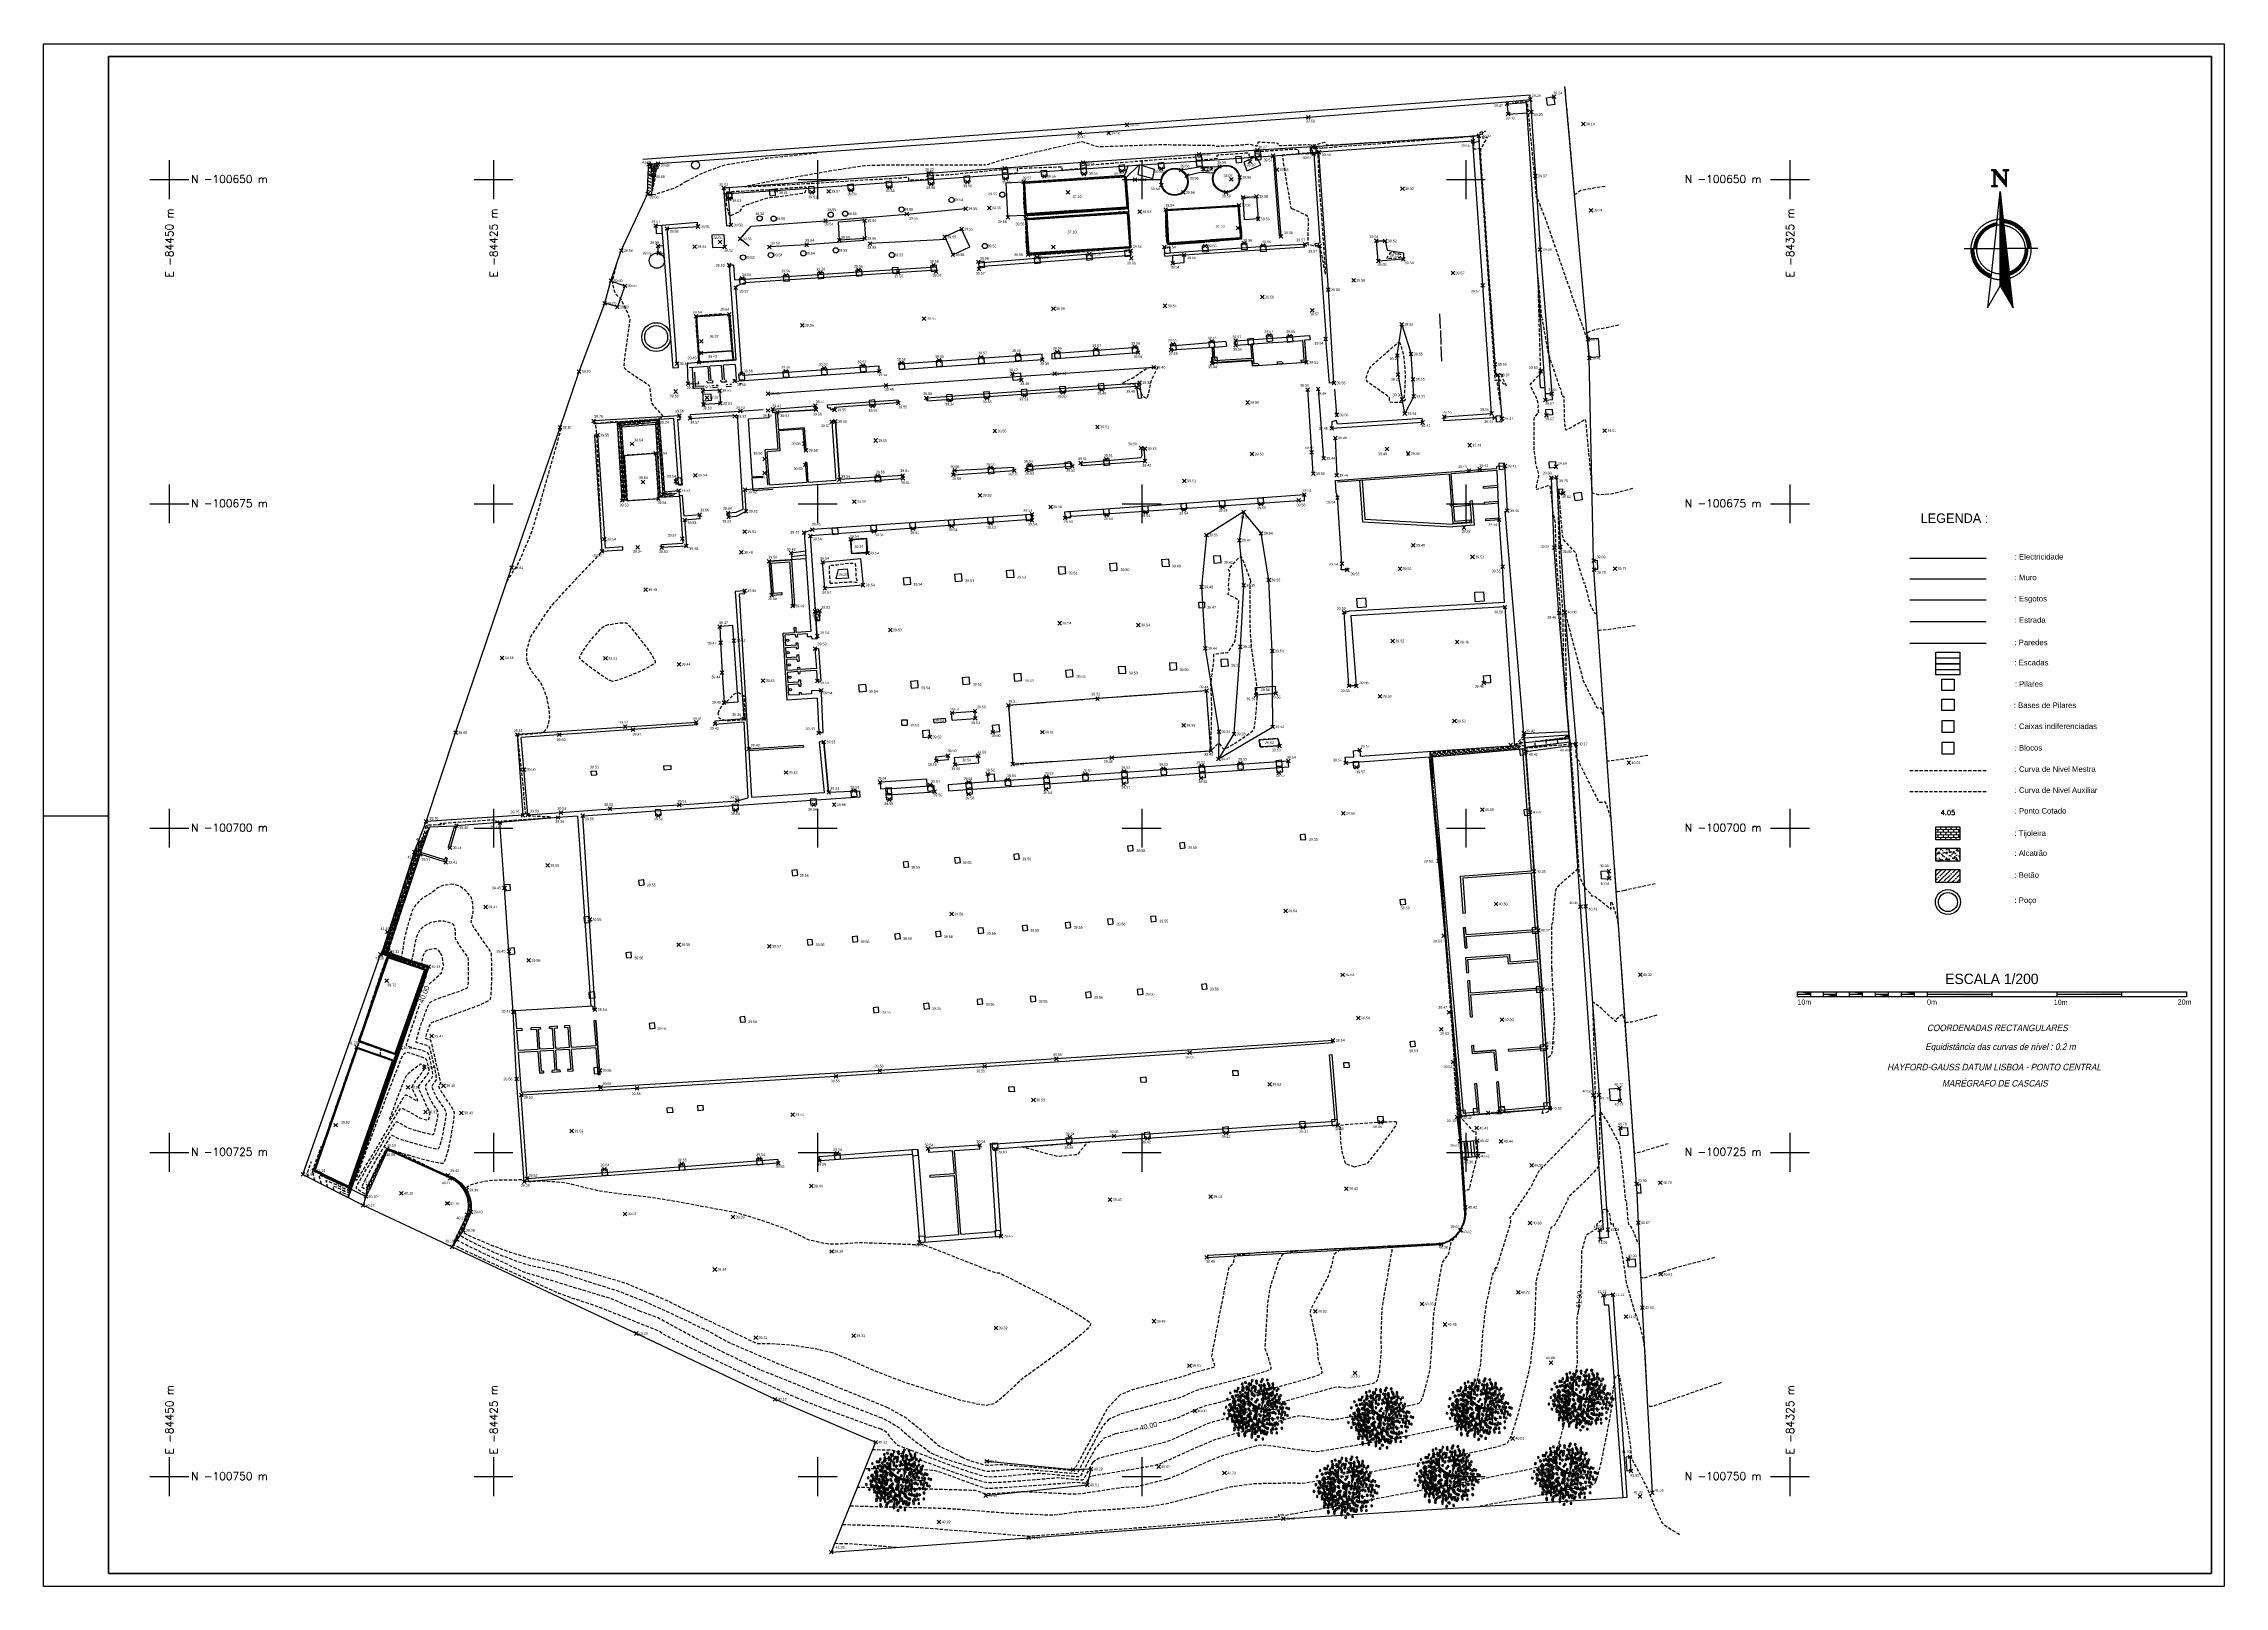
# Model space of a CAD drawing. Header units: metres. Extents: x -84460 to -84291, y -100758 to -100640.
import ezdxf
from ezdxf.enums import TextEntityAlignment as Align

# ---------------------------------------------------------------- set-up
doc = ezdxf.new("R2010")
doc.units = ezdxf.units.M
doc.header["$MEASUREMENT"] = 0
doc.linetypes.add('DASHED2', pattern=[0.375, 0.25, -0.125])
doc.layers.get('0').update_dxf_attribs({"color": 35})
for name, color, linetype in [('Bases de pilares', 60, 'Continuous'), ('Blocos', 72, 'Continuous'), ('Breaklines', 30, 'Continuous'), ('Caixas indiferenciadas', 124, 'Continuous'), ('CONT-MJR', 37, 'DASHED2'), ('Contrucoes', 6, 'Continuous'), ('croqui', 6, 'Continuous'), ('Electricidade', 4, 'Continuous'), ('Escadas', 2, 'Continuous'), ('escala', 7, 'Continuous'), ('Esgotos', 4, 'Continuous'), ('Estrada', 7, 'Continuous'), ('LEGENDA', 7, 'Continuous'), ('Muros', 9, 'Continuous'), ('NOPLOT', 8, 'Continuous'), ('Pilares', 230, 'Continuous'), ('PLANTS', 3, 'Continuous'), ('pontos correctos', 35, 'Continuous'), ('Poço', 5, 'Continuous'), ('Telecomunicaoes', 4, 'Continuous')]:
    doc.layers.add(name, color=color, linetype=linetype)
doc.layers.add('CONT-MNR', color=35, linetype='DASHED2', lineweight=25)
doc.styles.add('3mm', font='simplex', dxfattribs={"height": 3})
doc.styles.add('5mm', font='simplex', dxfattribs={"height": 5})
doc.styles.add('BFB3', font='sanss___.ttf')
doc.styles.add('COMPLEX', font='BKANT.TTF')
doc.styles.add('sp', font='')
doc.styles.get('sp').set_extended_font_data('Helonia')

# ---------------------------------------------------------------- blocks, each defined once
blk = doc.blocks.new('3DLF-S')
at = {"color": 3}
blk.add_3dface([(0, 0), (-4, -4, -4), (0, -8, -8), (4, -4, -4)], dxfattribs=at)
blk = doc.blocks.new('3DLFS-S')
at = {"color": 92}
for p, rotation in [((-7.2, 0.2, 10.5), 338.5232090204596), ((-21.8, -8.2, -0.5), 330.9453959009229), ((-11.2, -21.8), 349.3803447238449), ((11, -25.7, 1), 29.93151184050779), ((11.5, -2.2, 8.5), 25.76932762433872), ((28, -11.6, 2.5), 29.93151184050779)]:
    blk.add_blockref('3DLF-S', p, dxfattribs=dict(at, rotation=rotation))
blk.add_blockref('3DLF-S', (-1.8, -11.4, 4.8), dxfattribs=at)
blk = doc.blocks.new('3d40')
at = {"color": 10, "extrusion": (6.99446e-33, -1, -1.83772e-16)}
for p, q in [((-0.094, 0.095, 0.335), (-0.037, 0.383, 0.491)), ((-0.094, 0.095, 0.328), (-0.264, 0.226, 0.457)), ((-0.174, 0.165, 0.397), (-0.159, 0.315, 0.536)), ((0.17, 0.002, 0.192), (0.361, 0.013, 0.322))]:
    blk.add_line(p, q, dxfattribs=at)
at = {"color": 10}
for p, q in [((-0.247, -0.04, 0.24), (-0.334, 0.038, 0.271)), ((0.196, 0.074, 0.235), (0.128, 0.227, 0.235)), ((0.161, 0.002, 0.194), (0.268, 0.233, 0.334)), ((0.164, 0.002, 0.194), (0.31, -0.155, 0.334)), ((-0.249, -0.042, 0.244), (-0.322, -0.097, 0.333)), ((-0.307, -0.278, 0.377), (-0.129, -0.107, 0.156)), ((-0.115, -0.093, 0.149), (-0.247, -0.04, 0.24)), ((-0.112, -0.093, 0.149), (-0.121, -0.274, 0.244)), ((-0.058, -0.051, 0.071), (0.019, -0.195, 0.092)), ((0.019, -0.195, 0.092), (0.006, -0.232, 0.144)), ((0.019, -0.195, 0.092), (0.137, -0.256, 0.092)), ((0.31, -0.155, 0.334), (0.369, -0.063, 0.385)), ((0.31, -0.155, 0.334), (0.339, -0.248, 0.37))]:
    blk.add_line(p, q, dxfattribs=at)
at = {"color": 10, "extrusion": (1, 0, 0)}
blk.add_line((-0.05, -0.088, 0.163), (-0.088, -0.067, 0.431), dxfattribs=at)
at = {"color": 10}
blk.add_lwpolyline([(0.036, 0.035, -0.117832), (0.039, 0.031, -0.109862), (0.041, 0.025, -0.036437), (0.04, 0.019, -0.034184), (0.038, 0.013, -0.070317), (0.036, 0.008, 0.121404), (0.035, 0.005, 0.105675), (0.035, 0.003, 0.10563), (0.036, 0.002, 0.11787), (0.039, 0, 0.050289), (0.045, -0.001, 0.018663), (0.05, -0.002, 0.01497), (0.058, -0.002, 0.087147), (0.062, -0.002, -0.118281), (0.066, -0.001, -0.325615), (0.069, -0.004, -0.326103), (0.067, -0.008, -0.032273), (0.064, -0.009, 0.027106), (0.06, -0.011, 0.002318), (0.051, -0.015, 0.008478), (0.049, -0.016, 0.036344), (0.047, -0.018, -0.022039), (0.043, -0.02, -0.092744), (0.036, -0.023, 0.069203), (0.028, -0.026, 0.147866), (0.022, -0.031, -0.172152), (0.017, -0.035, -0.132721), (0.011, -0.036, 0.108842), (0.004, -0.036, 0.053805), (-0.002, -0.038, -0.040641), (-0.009, -0.041, -0.081395), (-0.025, -0.044, -0.221332), (-0.03, -0.041, -0.079922), (-0.032, -0.039, -0.108313), (-0.032, -0.036, -0.048517), (-0.032, -0.033, -0.02389), (-0.03, -0.028, -0.137674), (-0.025, -0.02, 0.264867), (-0.023, -0.015, 0.017693), (-0.023, -0.012, 0.00755), (-0.025, -0.005, 0.004346), (-0.027, 0.003, 0.010497), (-0.028, 0.006, 0.070056), (-0.03, 0.01, 0.023562), (-0.037, 0.019, 0.090241), (-0.043, 0.024, -0.118501), (-0.047, 0.028, -0.08154), (-0.048, 0.031, -0.126697), (-0.048, 0.033, -0.215241), (-0.047, 0.034, -0.116434), (-0.044, 0.035, -0.22855), (-0.041, 0.033, 0.214017), (-0.038, 0.032, 0.07524), (-0.035, 0.032, 0.190759), (-0.033, 0.033, 0.274563), (-0.033, 0.034, -0.2385), (-0.033, 0.036, -0.087445), (-0.033, 0.037, -0.110244), (-0.031, 0.038, -0.136741), (-0.03, 0.038, -0.06456), (-0.026, 0.037, -0.144236), (-0.023, 0.034, 0.201708), (-0.02, 0.032, 0.026586), (-0.015, 0.031, -0.015616), (-0.007, 0.029, -0.012911), (0.001, 0.028, 0.016293), (0.008, 0.026, 0.100723), (0.013, 0.026, 0.063874), (0.022, 0.029, 0.158892), (0.025, 0.033, -0.171356), (0.028, 0.036, -0.140353), (0.032, 0.037, -0.14068)], format="xyb", close=True, dxfattribs=at)
blk.add_circle((0.005, -0.004, -0.208), 0.0169, dxfattribs=at)
at = {"color": 10, "extrusion": (0.668965, 4.71754e-17, 0.743294)}
blk.add_circle((0.002, 0.01, 0.253), 0.00635, dxfattribs=at)
at = {"color": 92, "yscale": 0.00423333291, "zscale": 0.004233332909999998}
for p, xscale, rotation in [((-0.27, 0.245, 0.264), 0.00423333291, 241.10908773184), ((-0.217, 0.21, 0.355), 0.00423333291, 217.0355451173859), ((-0.121, 0.269, 0.504), 0.00423333291, 217.0355451173859), ((-0.072, 0.204, 0.256), 0.00423333291, 217.0355451173859), ((-0.094, 0.235, 0.41), 0.00423333291, 180), ((-0.047, 0.359, 0.21), 0.00423333291, 180), ((-0.03, 0.343, 0.31), 0.00423333291, 180), ((0.026, 0.252, 0.313), 0.00423333291, 180), ((0.069, 0.29, 0.504), 0.00423333291, 180), ((0.058, 0.214, 0.171), 0.00423333291, 127.0355451173859), ((0.083, 0.182, 0.622), 0.00423333291, 127.0355451173859), ((0.087, 0.185, 0.106), 0.00423333291, 127.0355451173859), ((0.106, 0.2, 0.466), 0.00423333291, 127.0355451173859), ((0.161, 0.261, 0.35), 0.00423333291, 180), ((0.174, 0.238, 0.267), 0.00423333291, 127.0355451173859), ((0.224, 0.288, 0.423), 0.00423333291, 127.0355451173859), ((-0.376, -0.003, 0.249), 0.004233332910000001, 274.426310174705), ((-0.266, 0.06, 0.126), 0.00423333291, 241.10908773184), ((-0.281, 0.069, 0.406), 0.00423333291, 260.280514680602), ((-0.284, -0.003, 0.55), 0.004233332910000001, 274.426310174705), ((-0.196, 0.124, 0.41), 0.00423333291, 217.0355451173859), ((-0.166, -0.003, 0.186), 0.004233332910000001, 274.426310174705), ((-0.132, 0.049, 0.41), 0.004233332910000001, 274.426310174705), ((-0.086, -0.07, 0.649), 0.00423333291, 311.4618552920909), ((-0.107, -0.003, 0.649), 0.004233332910000001, 274.426310174705), ((-0.051, 0.125, 0.273), 0.00423333291, 217.0355451173859), ((-0.027, 0.144, 0.648), 0.00423333291, 217.0355451173859), ((0.04, 0.056, 0.602), 0.00423333291, 217.0355451173859), ((0.069, 0.123, 0.613), 0.00423333291, 180), ((0.069, 0.11, 0.115), 0.00423333291, 180), ((0.069, 0.022, 0.602), 0.00423333291, 180), ((0.127, -0.023, 0.41), 0.00423333291, 105.1767250495332), ((0.193, -0.089, 0.387), 0.00423333291, 105.1767250495332), ((0.179, 0.097, 0.622), 0.00423333291, 90), ((0.185, 0.097, 0.106), 0.00423333291, 90), ((0.245, -0.094, 0.5), 0.00423333291, 68.14117993214732), ((0.209, 0.097, 0.466), 0.00423333291, 90), ((0.29, -0.087, 0.25), 0.00423333291, 54.73338241883648), ((0.28, 0.043, 0.161), 0.00423333291, 105.1767250495332), ((0.332, 0.111, 0.348), 0.00423333291, 116.7371100578059), ((-0.3, -0.232, 0.249), 0.00423333291, 311.4618552920909), ((-0.268, -0.217, 0.378), 0.00423333291, 311.4618552920909), ((-0.227, -0.177, 0.55), 0.00423333291, 311.4618552920909), ((-0.144, -0.222, 0.185), 0.004233332910000001, 294.8881552746311), ((-0.059, -0.204, 0.197), 0.00423333291, 351.3217393776923), ((-0.041, -0.118, 0.503), 0.004233332910000001, 342.4928092333245), ((-0.041, -0.17, 0.634), 0.004233332910000001, 342.4928092333245), ((-0.041, -0.283, 0.369), 0.004233332910000001, 342.4928092333245), ((-0.041, -0.321, 0.467), 0.004233332910000001, 342.4928092333245), ((0.021, -0.102, 0.565), 0.00423333291, 19.52835435071045), ((0.069, -0.164, 0.634), 0.00423333291, 19.52835435071045), ((0.074, -0.202, 0.197), 0.004233332909999999, 28.35728449507813), ((0.099, -0.329, 0.367), 0.00423333291, 19.52835435071045), ((0.1, -0.334, 0.24), 0.004233332910000001, 20.68147253157147), ((0.102, -0.209, 0.369), 0.00423333291, 19.52835435071045), ((0.159, -0.284, 0.467), 0.00423333291, 19.52835435071045), ((0.267, -0.17, 0.3), 0.00423333291, 68.14117993214732)]:
    blk.add_blockref('3DLFS-S', p, dxfattribs=dict(at, xscale=xscale, rotation=rotation))
at = {"xscale": 0.00423333291, "yscale": 0.00423333291, "zscale": 0.004233332909999998}
for p, rotation in [((-0.074, -0.012, 0.717), 319.1446237411043), ((0.065, -0.055, 0.717), 46.3875157474432)]:
    blk.add_blockref('3DLF-S', p, dxfattribs=dict(at, rotation=rotation))
blk.add_blockref('3DLF-S', (0.005, -0.055, 0.717), dxfattribs=at)
at = {"layer": 'NOPLOT', "flags": 3}
blk.add_attdef('H', (0.005, -0.004, -0.268), '', height=0.00001, dxfattribs=at)
at = {"color": 10}
mesh = blk.add_polymesh((2, 36), dxfattribs=dict(at, n_close=True))
for k, corner in enumerate([(0, -0.009), (-0.001, -0.007), (-0.002, -0.006), (-0.002, -0.005), (-0.002, -0.003), (-0.002, -0.002), (-0.002, 0), (-0.001, 0.001), (0, 0.002), (0.001, 0.003), (0.002, 0.004), (0.003, 0.005), (0.004, 0.005), (0.006, 0.006), (0.007, 0.005), (0.009, 0.005), (0.01, 0.005), (0.011, 0.004), (0.012, 0.003), (0.013, 0.002), (0.014, 0), (0.014, -0.001), (0.015, -0.003), (0.015, -0.004), (0.014, -0.006), (0.014, -0.007), (0.013, -0.008), (0.012, -0.009), (0.011, -0.01), (0.009, -0.011), (0.008, -0.011), (0.006, -0.011), (0.005, -0.011), (0.004, -0.011), (0.002, -0.01), (0.001, -0.01), (-0.13, -0.1, 0.156), (-0.13, -0.099, 0.156), (-0.129, -0.099, 0.157), (-0.128, -0.099, 0.158), (-0.127, -0.099, 0.158), (-0.126, -0.099, 0.159), (-0.125, -0.1, 0.159), (-0.124, -0.1, 0.16), (-0.123, -0.101, 0.16), (-0.122, -0.101, 0.16), (-0.122, -0.102, 0.16), (-0.121, -0.103, 0.16), (-0.121, -0.104, 0.159), (-0.121, -0.105, 0.159), (-0.12, -0.106, 0.158), (-0.121, -0.107, 0.158), (-0.121, -0.108, 0.157), (-0.121, -0.109, 0.156), (-0.122, -0.109, 0.156), (-0.122, -0.11, 0.155), (-0.123, -0.11, 0.154), (-0.124, -0.11, 0.153), (-0.125, -0.11, 0.153), (-0.126, -0.11, 0.152), (-0.127, -0.11, 0.152), (-0.128, -0.109, 0.152), (-0.129, -0.109, 0.151), (-0.129, -0.108, 0.151), (-0.13, -0.107, 0.151), (-0.131, -0.106, 0.152), (-0.131, -0.105, 0.152), (-0.131, -0.104, 0.152), (-0.131, -0.103, 0.153), (-0.131, -0.102, 0.153), (-0.131, -0.101, 0.154), (-0.131, -0.101, 0.155)]):
    mesh.set_mesh_vertex(divmod(k, 36), corner)
mesh = blk.add_polymesh((2, 36), dxfattribs=dict(at, n_close=True))
for k, corner in enumerate([(0, 0), (0.001, 0.001), (0.002, 0.002), (0.004, 0.002), (0.005, 0.003), (0.007, 0.003), (0.008, 0.002), (0.01, 0.002), (0.011, 0.001), (0.012, 0), (0.013, -0.001), (0.014, -0.002), (0.014, -0.003), (0.015, -0.005), (0.015, -0.006), (0.014, -0.008), (0.014, -0.009), (0.013, -0.01), (0.012, -0.012), (0.011, -0.013), (0.01, -0.013), (0.009, -0.014), (0.007, -0.014), (0.006, -0.014), (0.004, -0.014), (0.003, -0.014), (0.001, -0.013), (0, -0.012), (-0.001, -0.011), (-0.001, -0.01), (-0.002, -0.008), (-0.002, -0.007), (-0.002, -0.005), (-0.002, -0.004), (-0.002, -0.002), (-0.001, -0.001), (-0.092, 0.095, 0.329), (-0.091, 0.094, 0.33), (-0.091, 0.093, 0.331), (-0.091, 0.093, 0.331), (-0.09, 0.092, 0.332), (-0.091, 0.091, 0.332), (-0.091, 0.09, 0.333), (-0.091, 0.089, 0.333), (-0.092, 0.088, 0.333), (-0.093, 0.087, 0.333), (-0.093, 0.086, 0.333), (-0.094, 0.086, 0.333), (-0.095, 0.085, 0.333), (-0.096, 0.085, 0.332), (-0.097, 0.085, 0.332), (-0.098, 0.085, 0.331), (-0.099, 0.085, 0.331), (-0.1, 0.085, 0.33), (-0.1, 0.086, 0.329), (-0.101, 0.086, 0.328), (-0.101, 0.087, 0.328), (-0.102, 0.088, 0.327), (-0.102, 0.089, 0.326), (-0.101, 0.09, 0.326), (-0.101, 0.091, 0.325), (-0.101, 0.092, 0.325), (-0.1, 0.093, 0.325), (-0.099, 0.093, 0.325), (-0.099, 0.094, 0.325), (-0.098, 0.095, 0.325), (-0.097, 0.095, 0.325), (-0.096, 0.096, 0.326), (-0.095, 0.096, 0.326), (-0.094, 0.096, 0.327), (-0.093, 0.096, 0.328), (-0.092, 0.095, 0.328)]):
    mesh.set_mesh_vertex(divmod(k, 36), corner)
mesh = blk.add_polymesh((2, 36), dxfattribs=dict(at, n_close=True))
for k, corner in enumerate([(0.022, -0.004, -0.208), (0.021, -0.001, -0.208), (0.021, 0.001, -0.208), (0.019, 0.004, -0.208), (0.018, 0.007, -0.208), (0.015, 0.009, -0.208), (0.013, 0.01, -0.208), (0.01, 0.012, -0.208), (0.008, 0.012, -0.208), (0.005, 0.013, -0.208), (0.002, 0.012, -0.208), (-0.001, 0.012, -0.208), (-0.004, 0.01, -0.208), (-0.006, 0.009, -0.208), (-0.008, 0.007, -0.208), (-0.01, 0.004, -0.208), (-0.011, 0.001, -0.208), (-0.012, -0.001, -0.208), (-0.012, -0.004, -0.208), (-0.012, -0.007, -0.208), (-0.011, -0.01, -0.208), (-0.01, -0.013, -0.208), (-0.008, -0.015, -0.208), (-0.006, -0.017, -0.208), (-0.004, -0.019, -0.208), (-0.001, -0.02, -0.208), (0.002, -0.021, -0.208), (0.005, -0.021, -0.208), (0.008, -0.021, -0.208), (0.01, -0.02, -0.208), (0.013, -0.019, -0.208), (0.015, -0.017, -0.208), (0.018, -0.015, -0.208), (0.019, -0.013, -0.208), (0.021, -0.01, -0.208), (0.021, -0.007, -0.208), (0.027, 0.035, -0.268), (0.02, 0.029, -0.268), (0.01, 0.026, -0.268), (0, 0.028, -0.268), (-0.01, 0.03, -0.268), (-0.02, 0.032, -0.268), (-0.028, 0.038, -0.268), (-0.034, 0.032, -0.268), (-0.043, 0.035, -0.268), (-0.048, 0.029, -0.268), (-0.04, 0.022, -0.268), (-0.033, 0.015, -0.268), (-0.028, 0.006, -0.268), (-0.025, -0.004, -0.268), (-0.023, -0.014, -0.268), (-0.027, -0.022, -0.268), (-0.031, -0.031, -0.268), (-0.031, -0.041, -0.268), (-0.022, -0.044, -0.268), (-0.012, -0.042, -0.268), (-0.002, -0.038, -0.268), (0.007, -0.035, -0.268), (0.017, -0.035, -0.268), (0.024, -0.028, -0.268), (0.033, -0.023, -0.268), (0.043, -0.02, -0.268), (0.052, -0.015, -0.268), (0.061, -0.01, -0.268), (0.069, -0.005, -0.268), (0.061, -0.002, -0.268), (0.051, -0.002, -0.268), (0.041, 0, -0.268), (0.036, 0.006, -0.268), (0.039, 0.016, -0.268), (0.041, 0.026, -0.268), (0.036, 0.035, -0.268)]):
    mesh.set_mesh_vertex(divmod(k, 36), corner)
mesh = blk.add_polymesh((2, 36), dxfattribs=dict(at, n_close=True))
for k, corner in enumerate([(0.022, -0.004, -0.208), (0.021, -0.001, -0.208), (0.021, 0.001, -0.208), (0.019, 0.004, -0.208), (0.018, 0.007, -0.208), (0.015, 0.009, -0.208), (0.013, 0.01, -0.208), (0.01, 0.012, -0.208), (0.008, 0.012, -0.208), (0.005, 0.013, -0.208), (0.002, 0.012, -0.208), (-0.001, 0.012, -0.208), (-0.004, 0.01, -0.208), (-0.006, 0.009, -0.208), (-0.008, 0.007, -0.208), (-0.01, 0.004, -0.208), (-0.011, 0.001, -0.208), (-0.012, -0.001, -0.208), (-0.012, -0.004, -0.208), (-0.012, -0.007, -0.208), (-0.011, -0.01, -0.208), (-0.01, -0.013, -0.208), (-0.008, -0.015, -0.208), (-0.006, -0.017, -0.208), (-0.004, -0.019, -0.208), (-0.001, -0.02, -0.208), (0.002, -0.021, -0.208), (0.005, -0.021, -0.208), (0.008, -0.021, -0.208), (0.01, -0.02, -0.208), (0.013, -0.019, -0.208), (0.015, -0.017, -0.208), (0.018, -0.015, -0.208), (0.019, -0.013, -0.208), (0.021, -0.01, -0.208), (0.021, -0.007, -0.208), (0.016, -0.004, 0.01), (0.016, -0.002, 0.01), (0.016, 0, 0.01), (0.015, 0.001, 0.01), (0.014, 0.003, 0.01), (0.012, 0.005, 0.01), (0.01, 0.006, 0.01), (0.009, 0.007, 0.01), (0.007, 0.007, 0.01), (0.005, 0.007, 0.01), (0.003, 0.007, 0.01), (0.001, 0.007, 0.01), (-0.001, 0.006, 0.01), (-0.003, 0.005, 0.01), (-0.004, 0.003, 0.01), (-0.005, 0.001, 0.01), (-0.006, 0, 0.01), (-0.007, -0.002, 0.01), (-0.007, -0.004, 0.01), (-0.007, -0.006, 0.01), (-0.006, -0.008, 0.01), (-0.005, -0.01, 0.01), (-0.004, -0.012, 0.01), (-0.003, -0.013, 0.01), (-0.001, -0.014, 0.01), (0.001, -0.015, 0.01), (0.003, -0.016, 0.01), (0.005, -0.016, 0.01), (0.007, -0.016, 0.01), (0.009, -0.015, 0.01), (0.01, -0.014, 0.01), (0.012, -0.013, 0.01), (0.014, -0.012, 0.01), (0.015, -0.01, 0.01), (0.016, -0.008, 0.01), (0.016, -0.006, 0.01)]):
    mesh.set_mesh_vertex(divmod(k, 36), corner)
mesh = blk.add_polymesh((2, 36), dxfattribs=dict(at, n_close=True))
for k, corner in enumerate([(0.014, -0.004, 0.006), (0.014, -0.003, 0.006), (0.014, -0.001, 0.006), (0.013, 0, 0.006), (0.012, 0.001, 0.006), (0.011, 0.002, 0.006), (0.01, 0.003, 0.006), (0.009, 0.004, 0.006), (0.007, 0.004, 0.006), (0.006, 0.004, 0.006), (0.004, 0.004, 0.006), (0.003, 0.004, 0.006), (0.001, 0.003, 0.006), (0, 0.002, 0.006), (-0.001, 0.001, 0.006), (-0.002, 0, 0.006), (-0.002, -0.001, 0.006), (-0.003, -0.003, 0.006), (-0.003, -0.004, 0.006), (-0.003, -0.006, 0.006), (-0.002, -0.007, 0.006), (-0.002, -0.009, 0.006), (-0.001, -0.01, 0.006), (0, -0.011, 0.006), (0.001, -0.012, 0.006), (0.003, -0.012, 0.006), (0.004, -0.013, 0.006), (0.006, -0.013, 0.006), (0.007, -0.013, 0.006), (0.009, -0.012, 0.006), (0.01, -0.012, 0.006), (0.011, -0.011, 0.006), (0.012, -0.01, 0.006), (0.013, -0.009, 0.006), (0.014, -0.007, 0.006), (0.014, -0.006, 0.006), (0.161, 0.009, 0.195), (0.161, 0.009, 0.195), (0.16, 0.008, 0.196), (0.159, 0.008, 0.197), (0.158, 0.007, 0.197), (0.158, 0.006, 0.198), (0.157, 0.006, 0.198), (0.157, 0.005, 0.199), (0.157, 0.003, 0.199), (0.157, 0.002, 0.199), (0.157, 0.001, 0.199), (0.157, 0, 0.199), (0.157, -0.001, 0.198), (0.158, -0.002, 0.198), (0.158, -0.002, 0.197), (0.159, -0.003, 0.197), (0.16, -0.004, 0.196), (0.161, -0.004, 0.195), (0.161, -0.004, 0.195), (0.162, -0.004, 0.194), (0.163, -0.004, 0.193), (0.164, -0.003, 0.193), (0.164, -0.002, 0.192), (0.165, -0.002, 0.191), (0.165, -0.001, 0.191), (0.166, 0, 0.191), (0.166, 0.001, 0.191), (0.166, 0.002, 0.19), (0.166, 0.003, 0.191), (0.166, 0.005, 0.191), (0.165, 0.006, 0.191), (0.165, 0.006, 0.191), (0.164, 0.007, 0.192), (0.164, 0.008, 0.193), (0.163, 0.008, 0.193), (0.162, 0.009, 0.194)]):
    mesh.set_mesh_vertex(divmod(k, 36), corner)

msp = doc.modelspace()

# ---------------------------------------------------------------- hatches: boundary and pattern name
h = msp.add_hatch()
h.set_pattern_fill('BRICK', color=253, scale=0.8, angle=359.28, style=0)
h.set_pattern_definition([(359.28, (-85327.11135, -101740.03717), (0.002513208, 0.19998421), []), (89.28, (-85327.11135, -101740.03717), (-0.39996842, 0.00502642), [0.2, -0.2]), (89.28, (-85326.91137, -101740.0397), (-0.39996842, 0.00502642), [-0.2, 0.2])])
h.paths.add_polyline_path([(-84313.75, -100699.91), (-84311.89, -100699.91), (-84311.89, -100700.91), (-84313.75, -100700.91)])
h = msp.add_hatch()
h.set_pattern_fill('AR-SAND', color=253, scale=0.2, style=0)
h.set_pattern_definition([(37.5, (-85327.11135, -101740.03717), (-0.01259867, 0.385364754), [0, -0.304, 0, -0.34, 0, -0.325]), (7.5, (-85327.11135, -101740.03717), (0.35395534, 0.56442921), [0, -0.164, 0, -0.274, 0, -0.105]), (327.5, (-85327.35735, -101740.03717), (0.62282837, 0.00113181), [0, -0.1, 0, -0.36, 0, -0.47]), (317.5, (-85327.35735, -101740.0372), (0.60122532, 0.17553511), [0, -0.05, 0, -0.236, 0, -0.27])])
h.paths.add_polyline_path([(-84313.75, -100701.55), (-84311.89, -100701.55), (-84311.89, -100702.55), (-84313.75, -100702.55)])
h = msp.add_hatch()
h.set_pattern_fill('ANSI35', color=253, scale=2, angle=359.28, style=0)
h.set_pattern_definition([(44.28, (-85327.11135, -101740.03717), (-0.34908271, 0.35796824), []), (44.28, (-85326.7578, -101740.0416), (-0.34908271, 0.35796824), [0.625, -0.125, 0, -0.125])])
h.paths.add_polyline_path([(-84313.75, -100703.18), (-84311.89, -100703.18), (-84311.89, -100704.18), (-84313.75, -100704.18)])

# ---------------------------------------------------------------- linework, layer by layer
at = {"linetype": 'Continuous'}
for p, q in [((-84340.79, -100645.57, 39.14), (-84341.08, -100645.85, 39.14)), ((-84340.79, -100645.85, 39.14), (-84341.08, -100645.57, 39.14)), ((-84340.21, -100652.22), (-84340.49, -100652.5)), ((-84340.21, -100652.5), (-84340.49, -100652.22)), ((-84365.55, -100658.92, 39.56), (-84365.83, -100659.2, 39.56)), ((-84365.55, -100659.2, 39.56), (-84365.83, -100658.92, 39.56)), ((-84391.65, -100660.57, 39.55), (-84391.93, -100660.85, 39.55)), ((-84391.65, -100660.85, 39.55), (-84391.93, -100660.57, 39.55)), ((-84381.66, -100659.81, 39.55), (-84381.95, -100660.1, 39.55)), ((-84381.66, -100660.1, 39.55), (-84381.95, -100659.81, 39.55)), ((-84401.04, -100661.09, 39.56), (-84401.32, -100661.37, 39.56)), ((-84401.04, -100661.37, 39.56), (-84401.32, -100661.09, 39.56)), ((-84340.45, -100662.17), (-84340.73, -100662.45)), ((-84340.45, -100662.45), (-84340.73, -100662.17)), ((-84340.34, -100663.61), (-84340.62, -100663.89)), ((-84340.34, -100663.89), (-84340.62, -100663.61)), ((-84366.7, -100667.04, 39.5), (-84366.98, -100667.33, 39.5)), ((-84366.7, -100667.33, 39.5), (-84366.98, -100667.04, 39.5)), ((-84339.15, -100669.21), (-84339.43, -100669.49)), ((-84339.15, -100669.49), (-84339.43, -100669.21)), ((-84366.35, -100671.01, 39.5), (-84366.63, -100671.3, 39.5)), ((-84366.35, -100671.3, 39.5), (-84366.63, -100671.01, 39.5)), ((-84338.36, -100679.85), (-84338.65, -100680.14)), ((-84338.36, -100680.14), (-84338.65, -100679.85)), ((-84355.5, -100685.43, 39.52), (-84355.79, -100685.71, 39.52)), ((-84355.5, -100685.71, 39.52), (-84355.79, -100685.43, 39.52)), ((-84404.07, -100688.49, 39.43), (-84404.35, -100688.77, 39.43)), ((-84404.07, -100688.77, 39.43), (-84404.35, -100688.49, 39.43)), ((-84402.3, -100695.57, 39.43), (-84402.58, -100695.85, 39.43)), ((-84402.3, -100695.85, 39.43), (-84402.58, -100695.57, 39.43)), ((-84337.29, -100694.81), (-84337.57, -100695.1)), ((-84337.29, -100695.1), (-84337.57, -100694.81)), ((-84348.59, -100698.43, 40.5), (-84348.87, -100698.71, 40.5)), ((-84348.59, -100698.71, 40.5), (-84348.87, -100698.43, 40.5)), ((-84363.76, -100706.24, 39.54), (-84364.04, -100706.52, 39.54)), ((-84363.76, -100706.52, 39.54), (-84364.04, -100706.24, 39.54)), ((-84347.53, -100705.71, 40.5), (-84347.81, -100705.99, 40.5)), ((-84347.53, -100705.99, 40.5), (-84347.81, -100705.71, 40.5)), ((-84359.35, -100711.17, 39.53), (-84359.63, -100711.45, 39.53)), ((-84359.35, -100711.45, 39.53), (-84359.63, -100711.17, 39.53)), ((-84336.39, -100711.16), (-84336.68, -100711.45)), ((-84336.39, -100711.45), (-84336.68, -100711.16)), ((-84347.07, -100714.62, 40.5), (-84347.35, -100714.9, 40.5)), ((-84347.07, -100714.9, 40.5), (-84347.35, -100714.62, 40.5)), ((-84365, -100719.62, 39.53), (-84365.28, -100719.9, 39.53)), ((-84365, -100719.9, 39.53), (-84365.28, -100719.62, 39.53)), ((-84383.2, -100720.82, 39.53), (-84383.49, -100721.11, 39.53)), ((-84383.2, -100721.11, 39.53), (-84383.49, -100720.82, 39.53)), ((-84401.78, -100721.94, 39.54), (-84402.07, -100722.22, 39.54)), ((-84401.78, -100722.22, 39.54), (-84402.07, -100721.94, 39.54)), ((-84418.82, -100723.21, 39.53), (-84419.1, -100723.5, 39.53)), ((-84418.82, -100723.5, 39.53), (-84419.1, -100723.21, 39.53)), ((-84334.86, -100727.2), (-84335.15, -100727.48)), ((-84334.86, -100727.48), (-84335.15, -100727.2)), ((-84414.72, -100729.6, 39.37), (-84415, -100729.89, 39.37)), ((-84414.72, -100729.89, 39.37), (-84415, -100729.6, 39.37)), ((-84406.38, -100729.85, 39.39), (-84406.67, -100730.13, 39.39)), ((-84406.38, -100730.13, 39.39), (-84406.67, -100729.85, 39.39)), ((-84407.78, -100733.88, 39.34), (-84408.07, -100734.17, 39.34)), ((-84407.78, -100734.17, 39.34), (-84408.07, -100733.88, 39.34)), ((-84334.82, -100734.27), (-84335.11, -100734.55)), ((-84334.82, -100734.55), (-84335.11, -100734.27)), ((-84351.46, -100738.12), (-84351.75, -100738.41)), ((-84351.46, -100738.41), (-84351.75, -100738.12)), ((-84337.51, -100737.53), (-84337.79, -100737.81)), ((-84337.51, -100737.81), (-84337.79, -100737.53)), ((-84370.76, -100744.79, 40), (-84371.04, -100745.07, 40)), ((-84370.76, -100745.07, 40), (-84371.04, -100744.79, 40)), ((-84346.24, -100746.91, 40.81), (-84346.53, -100747.2, 40.81)), ((-84346.24, -100747.2, 40.81), (-84346.53, -100746.91, 40.81))]:
    msp.add_line(p, q, dxfattribs=at)
at = {"color": 7}
for p, q in [((-84450, -100648.5), (-84450, -100651.5)), ((-84425, -100648.5), (-84425, -100651.5)), ((-84400, -100648.5), (-84400, -100651.5)), ((-84375, -100648.5), (-84375, -100651.5)), ((-84350, -100648.5), (-84350, -100651.5)), ((-84325, -100648.5), (-84325, -100651.5)), ((-84451.5, -100650), (-84448.5, -100650)), ((-84426.5, -100650), (-84423.5, -100650)), ((-84401.5, -100650), (-84398.5, -100650)), ((-84376.5, -100650), (-84373.5, -100650)), ((-84351.5, -100650), (-84348.5, -100650)), ((-84326.5, -100650), (-84323.5, -100650)), ((-84450, -100673.5), (-84450, -100676.5)), ((-84425, -100673.5), (-84425, -100676.5)), ((-84400, -100673.5), (-84400, -100676.5)), ((-84375, -100673.5), (-84375, -100676.5)), ((-84350, -100673.5), (-84350, -100676.5)), ((-84325, -100673.5), (-84325, -100676.5)), ((-84451.5, -100675), (-84448.5, -100675)), ((-84426.5, -100675), (-84423.5, -100675)), ((-84401.5, -100675), (-84398.5, -100675)), ((-84376.5, -100675), (-84373.5, -100675)), ((-84351.5, -100675), (-84348.5, -100675)), ((-84326.5, -100675), (-84323.5, -100675)), ((-84450, -100698.5), (-84450, -100701.5)), ((-84425, -100698.5), (-84425, -100701.5)), ((-84400, -100698.5), (-84400, -100701.5)), ((-84375, -100698.5), (-84375, -100701.5)), ((-84350, -100698.5), (-84350, -100701.5)), ((-84325, -100698.5), (-84325, -100701.5)), ((-84451.5, -100700), (-84448.5, -100700)), ((-84426.5, -100700), (-84423.5, -100700)), ((-84401.5, -100700), (-84398.5, -100700)), ((-84376.5, -100700), (-84373.5, -100700)), ((-84351.5, -100700), (-84348.5, -100700)), ((-84326.5, -100700), (-84323.5, -100700)), ((-84450, -100723.5), (-84450, -100726.5)), ((-84425, -100723.5), (-84425, -100726.5)), ((-84400, -100723.5), (-84400, -100726.5)), ((-84375, -100723.5), (-84375, -100726.5)), ((-84350, -100723.5), (-84350, -100726.5)), ((-84325, -100723.5), (-84325, -100726.5)), ((-84451.5, -100725), (-84448.5, -100725)), ((-84426.5, -100725), (-84423.5, -100725)), ((-84401.5, -100725), (-84398.5, -100725)), ((-84376.5, -100725), (-84373.5, -100725)), ((-84351.5, -100725), (-84348.5, -100725)), ((-84326.5, -100725), (-84323.5, -100725)), ((-84451.5, -100750), (-84448.5, -100750)), ((-84450, -100748.5), (-84450, -100751.5)), ((-84426.5, -100750), (-84423.5, -100750)), ((-84425, -100748.5), (-84425, -100751.5)), ((-84401.5, -100750), (-84398.5, -100750)), ((-84400, -100748.5), (-84400, -100751.5)), ((-84376.5, -100750), (-84373.5, -100750)), ((-84375, -100748.5), (-84375, -100751.5)), ((-84351.5, -100750), (-84348.5, -100750)), ((-84350, -100748.5), (-84350, -100751.5)), ((-84326.5, -100750), (-84323.5, -100750)), ((-84325, -100748.5), (-84325, -100751.5))]:
    msp.add_line(p, q, dxfattribs=at)
at = {"layer": 'Bases de pilares'}
for points in [[(-84313.3, -100690.06), (-84312.34, -100690.06), (-84312.34, -100690.94), (-84313.3, -100690.94)], [(-84376.04, -100701.78), (-84375.65, -100701.73), (-84375.69, -100701.34), (-84376.09, -100701.38)], [(-84372.04, -100701.56), (-84371.64, -100701.51), (-84371.69, -100701.11), (-84372.09, -100701.16)], [(-84362.75, -100700.91), (-84362.35, -100700.87), (-84362.4, -100700.47), (-84362.79, -100700.52)], [(-84393.36, -100703.03), (-84392.96, -100702.98), (-84393.01, -100702.58), (-84393.41, -100702.63)], [(-84389.39, -100702.7), (-84388.99, -100702.66), (-84389.04, -100702.26), (-84389.44, -100702.3)], [(-84384.83, -100702.41), (-84384.43, -100702.37), (-84384.48, -100701.97), (-84384.87, -100702.02)], [(-84413.76, -100704.42), (-84413.37, -100704.38), (-84413.41, -100703.98), (-84413.81, -100704.03)], [(-84401.93, -100703.67), (-84401.53, -100703.62), (-84401.58, -100703.22), (-84401.98, -100703.27)], [(-84355.04, -100705.91), (-84354.64, -100705.87), (-84354.69, -100705.47), (-84355.08, -100705.52)], [(-84390.86, -100708.39), (-84390.46, -100708.34), (-84390.51, -100707.95), (-84390.91, -100707.99)], [(-84387.59, -100708.12), (-84387.19, -100708.07), (-84387.24, -100707.68), (-84387.64, -100707.72)], [(-84384.18, -100707.92), (-84383.78, -100707.87), (-84383.83, -100707.47), (-84384.22, -100707.52)], [(-84380.86, -100707.71), (-84380.46, -100707.66), (-84380.51, -100707.26), (-84380.91, -100707.31)], [(-84377.58, -100707.43), (-84377.19, -100707.38), (-84377.23, -100706.98), (-84377.63, -100707.03)], [(-84374.27, -100707.22), (-84373.88, -100707.17), (-84373.92, -100706.78), (-84374.32, -100706.82)], [(-84414.74, -100710.01), (-84414.34, -100709.97), (-84414.39, -100709.57), (-84414.79, -100709.62)], [(-84400.76, -100709.02), (-84400.36, -100708.97), (-84400.41, -100708.58), (-84400.81, -100708.62)], [(-84397.28, -100708.78), (-84396.89, -100708.74), (-84396.93, -100708.34), (-84397.33, -100708.39)], [(-84394.01, -100708.56), (-84393.61, -100708.52), (-84393.66, -100708.12), (-84394.05, -100708.17)], [(-84383.55, -100713.39), (-84383.16, -100713.34), (-84383.2, -100712.95), (-84383.6, -100712.99)], [(-84379.28, -100713.08), (-84378.89, -100713.03), (-84378.93, -100712.63), (-84379.33, -100712.68)], [(-84375.29, -100712.84), (-84374.9, -100712.79), (-84374.94, -100712.39), (-84375.34, -100712.44)], [(-84370.35, -100712.45), (-84369.95, -100712.4), (-84370, -100712), (-84370.4, -100712.05)], [(-84405.95, -100714.97), (-84405.55, -100714.93), (-84405.6, -100714.53), (-84406, -100714.58)], [(-84395.67, -100714.25), (-84395.27, -100714.2), (-84395.31, -100713.8), (-84395.71, -100713.85)], [(-84391.77, -100713.95), (-84391.37, -100713.9), (-84391.42, -100713.5), (-84391.82, -100713.55)], [(-84387.66, -100713.6), (-84387.26, -100713.55), (-84387.3, -100713.15), (-84387.7, -100713.2)], [(-84412.94, -100715.47), (-84412.54, -100715.42), (-84412.59, -100715.02), (-84412.99, -100715.07)], [(-84354.28, -100716.87), (-84353.89, -100716.82), (-84353.93, -100716.43), (-84354.33, -100716.47)]]:
    msp.add_lwpolyline(points, close=True, dxfattribs=at)
at = {"layer": 'Bases de pilares', "extrusion": (0.002639, -0.020352, 0.999789), "elevation": 1826.61}
for points in [[(-96625.79, -89014.39), (-96625.81, -89014.79), (-96626.21, -89014.77), (-96626.19, -89014.37)], [(-96618.68, -89014.8), (-96618.7, -89015.2), (-96619.1, -89015.17), (-96619.08, -89014.77)], [(-96610.11, -89015.29), (-96610.14, -89015.69), (-96610.53, -89015.66), (-96610.51, -89015.26)], [(-96635.97, -89013.81), (-96635.99, -89014.21), (-96636.39, -89014.18), (-96636.37, -89013.78)], [(-96662.31, -89012.02), (-96662.33, -89012.42), (-96662.73, -89012.39), (-96662.71, -89012)], [(-96659.95, -89012.15), (-96659.97, -89012.55), (-96660.37, -89012.53), (-96660.35, -89012.13)]]:
    msp.add_lwpolyline(points, close=True, dxfattribs=at)
at = {"layer": 'Blocos'}
msp.add_lwpolyline([(-84313.3, -100694.27), (-84312.34, -100694.27), (-84312.34, -100693.39), (-84313.3, -100693.39)], close=True, dxfattribs=at)
for points in [[(-84412.48, -100653.54, -0.61), (-84412.02, -100653.5, -0.59), (-84412.02, -100653.5, -0.59)], [(-84412.48, -100653.54, -0.61), (-84412.45, -100654.16, -0.59), (-84411.97, -100654.12, -0.56)], [(-84412.27, -100655.68, -0.52), (-84412.32, -100655.11, -0.56), (-84411.9, -100655.08, -0.55)], [(-84412.27, -100655.68, -0.52), (-84411.85, -100655.65, -0.53)], [(-84389.67, -100691.11, -0.61), (-84387.85, -100690.97, -0.61)], [(-84389.63, -100691.68, -0.6), (-84389.67, -100691.11, -0.61)], [(-84387.84, -100691.54, -0.61), (-84387.85, -100690.97, -0.61)], [(-84391.06, -100691.59, -0.58), (-84390.14, -100691.52, -0.6)], [(-84391.02, -100691.89, -0.58), (-84391.06, -100691.59, -0.58)], [(-84391.02, -100691.89, -0.58), (-84390.1, -100691.81, -0.6)], [(-84390.1, -100691.81, -0.6), (-84390.14, -100691.52, -0.6)], [(-84389.63, -100691.68, -0.6), (-84387.84, -100691.54, -0.61)], [(-84390.88, -100694.49, -0.62), (-84389.95, -100694.41, -0.63)], [(-84390.84, -100694.79, -0.62), (-84390.88, -100694.49, -0.62)], [(-84389.91, -100694.71, -0.63), (-84389.95, -100694.41, -0.63)], [(-84389.45, -100694.56, -0.64), (-84387.61, -100694.42, -0.62)], [(-84389.4, -100695.11, -0.64), (-84389.45, -100694.56, -0.64)], [(-84387.56, -100694.97, -0.62), (-84387.61, -100694.42, -0.62)], [(-84391.54, -100696.7, -0.58), (-84391.57, -100696.22, -0.59), (-84395.18, -100696.46, -0.57), (-84395.14, -100696.97, -0.58), (-84394.29, -100696.89, -0.58), (-84394.29, -100696.98, -0.57)], [(-84390.84, -100694.79, -0.62), (-84389.91, -100694.71, -0.63)], [(-84389.4, -100695.11, -0.64), (-84387.56, -100694.97, -0.62)], [(-84391.54, -100696.7, -0.58), (-84391.54, -100696.78, -0.57)], [(-84428.19, -100732.29, -0.01), (-84427.03, -100729.81, 0), (-84426.98, -100729.61, 0), (-84426.94, -100729.42, 0), (-84426.92, -100729.22, 0), (-84426.92, -100729.02, 0), (-84426.94, -100728.82, 0), (-84426.98, -100728.62, 0), (-84427.03, -100728.43, 0), (-84427.1, -100728.24, 0), (-84427.18, -100728.06, -0.01), (-84427.28, -100727.89, -0.01), (-84427.4, -100727.72, -0.01), (-84427.52, -100727.57, -0.01), (-84427.67, -100727.43, -0.01), (-84427.82, -100727.3, -0.01), (-84427.98, -100727.18, -0.01), (-84428.16, -100727.08, -0.01), (-84428.34, -100727, -0.01), (-84428.35, -100726.99, -0.01), (-84433.16, -100724.79, -0.03), (-84434.58, -100727.94, -0.02)], [(-84434.84, -100728.4, -0.01), (-84434.58, -100727.94, -0.02)]]:
    msp.add_polyline3d(points, dxfattribs=at)
for points in [[(-84372.63, -100655.86, -0.57), (-84372.62, -100656.46, -0.57), (-84371.73, -100656.38, -0.57), (-84371.73, -100655.8, -0.56)], [(-84414.9, -100671.27, -0.56), (-84412.5, -100671.1, -0.57), (-84412.27, -100674.6, -0.57), (-84414.68, -100674.76, -0.57)], [(-84385.28, -100690.54, -0.6), (-84384.95, -100695.06, -0.62), (-84377.31, -100694.56, -0.64), (-84369.66, -100694.03, -0.71), (-84370, -100689.41, -0.68), (-84378.41, -100690.01, -0.6)], [(-84366.19, -100689.75, -0.72), (-84366.23, -100689.17, -0.72), (-84364.7, -100689.05, -0.56), (-84364.68, -100689.62, -0.57)], [(-84365.93, -100693.2, -0.6), (-84364.49, -100693.09, -0.59), (-84364.36, -100693.66, -0.58), (-84365.86, -100693.74, -0.59)], [(-84386.84, -100696.44, -0.57), (-84386.88, -100695.84, -0.6), (-84386.39, -100695.81, -0.6), (-84386.35, -100696.4, -0.57)]]:
    msp.add_polyline3d(points, close=True, dxfattribs=at)
at = {"layer": 'Breaklines'}
for points in [[(-84384.01, -100650.27, -3), (-84376.34, -100649.79, -3), (-84376.16, -100652.12, -3), (-84383.88, -100652.64, -3)], [(-84372.91, -100654.89, -3), (-84373.05, -100652.38, -3), (-84367.58, -100652.06, -3), (-84367.39, -100654.49, -3)], [(-84383.68, -100655.68, -3), (-84383.85, -100653.08, -3), (-84376.11, -100652.58, -3), (-84375.95, -100655.19, -3)], [(-84408.94, -100663.34, -3.14), (-84406.58, -100663.18, -3.14), (-84406.84, -100660.43, -3.14), (-84409.33, -100660.57, -3.14), (-84409.16, -100663.35, -3.14)], [(-84396.22, -100678.74, -0.98), (-84397.35, -100678.82, -0.98), (-84397.42, -100677.76, -0.98), (-84396.26, -100677.68, -0.98)], [(-84398.57, -100680.78, -0.86), (-84398.39, -100680.06, -0.9), (-84397.72, -100680.02, -0.9), (-84397.62, -100680.73, -0.92)], [(-84400.2, -100683.28, -0.96), (-84399.87, -100683.32, -0.95), (-84399.85, -100683.93, -0.93), (-84400.17, -100683.99, -0.89)], [(-84433.1, -100709.99, -0.39), (-84430.33, -100710.93, -0.39), (-84432.6, -100717.37, -0.39), (-84435.3, -100716.4, -0.39)], [(-84438.75, -100726.36, -0.59), (-84436.16, -100727.61, -0.59), (-84432.79, -100717.94, -0.59), (-84435.5, -100716.98, -0.59)]]:
    msp.add_polyline3d(points, close=True, dxfattribs=at)
for points in [[(-84356.76, -100656.28, -0.57), (-84356.9, -100654.72, -0.58), (-84356.22, -100654.73, -0.59), (-84356.08, -100655.43, -0.6), (-84354.81, -100655.65, -0.59), (-84354.82, -100656.14, -0.58), (-84356.76, -100656.28, -0.57)], [(-84355.29, -100663.56, -0.83), (-84354.95, -100661.16, -0.57), (-84354.22, -100663.45, -0.57)], [(-84409.16, -100663.38, -3.69), (-84409.13, -100664.06, -3.69), (-84406.52, -100663.9, -3.69), (-84406.58, -100663.21, -3.69)], [(-84408.98, -100663.36, -3.69), (-84409.16, -100663.38, -3.69), (-84409.16, -100663.35, -3.14)], [(-84408.98, -100663.36, -3.69), (-84406.58, -100663.21, -3.69), (-84406.58, -100663.18, -3.14)], [(-84355.29, -100663.56, -0.83), (-84355.23, -100665.05, -0.87), (-84354.92, -100666.94, -0.75)], [(-84354.02, -100666.7, -0.57), (-84354.1, -100665.4, -0.56), (-84354.22, -100663.45, -0.57)], [(-84403.83, -100666.51, -0.61), (-84394.73, -100665.88, -0.63), (-84381.71, -100664.97, -0.66), (-84374.07, -100664.47, -0.72)], [(-84361.77, -100672.67, -0.61), (-84362.2, -100666.19, -0.61)], [(-84361.39, -100666.14, -0.66), (-84360.97, -100671.49, -0.68)], [(-84359.95, -100668.14, -0.55), (-84360.1, -100666.15, -0.56)], [(-84354.02, -100666.7, -0.57), (-84354.7, -100668.04, -0.57), (-84354.92, -100666.94, -0.75)], [(-84414.9, -100674.66, -0.83), (-84415.25, -100668.9, -0.86), (-84412.36, -100668.71, -0.87), (-84411.93, -100674.3, -0.89), (-84410.87, -100674.18, -0.69)], [(-84360.07, -100669.91, -0.66), (-84359.96, -100672.8, -0.66)], [(-84367.15, -100675.62, -0.61), (-84370.01, -100677.4, -0.62), (-84370.39, -100681.41, -0.63), (-84370.1, -100686.14, -0.68), (-84369.05, -100692.57, -0.77), (-84369.07, -100694.66, -0.64)], [(-84369.07, -100694.66, -0.64), (-84364.9, -100692.19, -0.59), (-84364.93, -100686.35, -0.58), (-84365.2, -100680.87, -0.57), (-84365.79, -100677.27, -0.57), (-84367.15, -100675.62, -0.61)], [(-84367.15, -100675.62, -0.61), (-84367.48, -100677.8, -0.69), (-84367.14, -100681.29, -0.76), (-84367.4, -100686.02, -0.79), (-84367.89, -100692.74, -0.84), (-84369.07, -100694.66, -0.64)], [(-84369.95, -100732.93, -0.73), (-84351.86, -100732.03, -0.54), (-84351.68, -100731.96, -0.54), (-84351.48, -100731.9, -0.54), (-84351.31, -100731.81, -0.55), (-84351.15, -100731.71, -0.55), (-84350.98, -100731.58, -0.56), (-84350.8, -100731.46, -0.56), (-84350.69, -100731.32, -0.56), (-84350.56, -100731.16, -0.57), (-84350.45, -100731.01, -0.57), (-84350.36, -100730.83, -0.58), (-84350.29, -100730.65, -0.58), (-84350.22, -100730.48, -0.58), (-84350.15, -100730.34, -0.59), (-84350.11, -100730.09, -0.59), (-84350.08, -100729.86, -0.6), (-84350.07, -100729.71, -0.6), (-84350.45, -100724.16, -0.51), (-84350.68, -100722.27, -0.68)], [(-84434.84, -100728.4, -0.01), (-84434.68, -100727.58, -0.53), (-84433.21, -100724.74, -0.52), (-84428.51, -100726.77, -0.69), (-84428.32, -100726.84, -0.69), (-84428.14, -100726.92, -0.69), (-84427.96, -100727.02, -0.7), (-84427.79, -100727.13, -0.7), (-84427.64, -100727.25, -0.7), (-84427.49, -100727.38, -0.7), (-84427.35, -100727.53, -0.7), (-84427.22, -100727.68, -0.7), (-84427.11, -100727.85, -0.7), (-84427.01, -100728.02, -0.71), (-84426.92, -100728.2, -0.71), (-84426.85, -100728.39, -0.71), (-84426.79, -100728.58, -0.71), (-84426.75, -100728.77, -0.71), (-84426.72, -100728.97, -0.71), (-84426.71, -100729.17, -0.71), (-84426.71, -100729.37, -0.72), (-84426.73, -100729.57, -0.72), (-84426.73, -100729.59, -0.72), (-84427.33, -100731.01, -0.74), (-84428.19, -100732.29, -0.01)], [(-84387.03, -100751.45, 0.53), (-84379.19, -100750.64, 0.4), (-84378.9, -100749.41, 0.18)], [(-84378.9, -100749.41, 0.18), (-84380.31, -100749.47, -0.57), (-84386.94, -100748.83, -0.66)]]:
    msp.add_polyline3d(points, dxfattribs=at)
for centre in [(-84372.47, -100650.18, -2.04), (-84368.49, -100649.93, -2.04)]:
    msp.add_circle(centre, 1, dxfattribs=at)
at = {"layer": 'Caixas indiferenciadas'}
for points in [[(-84346.83, -100644.15), (-84346.73, -100644.95)], [(-84346.79, -100644.15), (-84345.32, -100644.05)], [(-84345.26, -100644.85), (-84345.32, -100644.05)], [(-84343.79, -100643.69), (-84343.21, -100643.6)], [(-84343.7, -100644.27), (-84343.79, -100643.69)], [(-84343.12, -100644.18), (-84343.21, -100643.6)], [(-84346.74, -100644.95), (-84345.26, -100644.85)], [(-84343.7, -100644.27), (-84343.12, -100644.18)], [(-84383.96, -100652.76), (-84376.04, -100652.24)], [(-84383.94, -100652.99), (-84376.03, -100652.47)], [(-84342.82, -100673.87), (-84342.52, -100673.85)], [(-84342.79, -100674.21), (-84342.82, -100673.87)], [(-84342.79, -100674.21), (-84342.49, -100674.19)], [(-84342.49, -100674.19), (-84342.52, -100673.85)], [(-84341.66, -100674.17), (-84341.08, -100674.09)], [(-84341.58, -100674.75), (-84341.66, -100674.17)], [(-84341, -100674.67), (-84341.08, -100674.09)], [(-84341.58, -100674.75), (-84341, -100674.67)], [(-84373.47, -100679.29), (-84372.92, -100679.24)], [(-84373.47, -100679.29), (-84373.42, -100679.84)], [(-84372.87, -100679.79), (-84372.92, -100679.24)], [(-84369.47, -100679.01), (-84368.93, -100678.97)], [(-84369.47, -100679.01), (-84369.43, -100679.56)], [(-84368.88, -100679.51), (-84368.93, -100678.97)], [(-84393.41, -100680.7), (-84392.86, -100680.65)], [(-84393.41, -100680.7), (-84393.36, -100681.24)], [(-84392.81, -100681.2), (-84392.86, -100680.65)], [(-84389.43, -100680.43), (-84388.89, -100680.38)], [(-84389.43, -100680.43), (-84389.39, -100680.98)], [(-84389.39, -100680.98), (-84388.84, -100680.93)], [(-84388.84, -100680.93), (-84388.89, -100680.38)], [(-84385.45, -100680.14), (-84384.9, -100680.09)], [(-84385.45, -100680.14), (-84385.4, -100680.68)], [(-84385.4, -100680.68), (-84384.85, -100680.64)], [(-84384.85, -100680.64), (-84384.9, -100680.09)], [(-84381.45, -100679.86), (-84380.9, -100679.82)], [(-84381.45, -100679.86), (-84381.4, -100680.41)], [(-84381.4, -100680.41), (-84380.85, -100680.37)], [(-84380.85, -100680.37), (-84380.9, -100679.82)], [(-84377.48, -100679.6), (-84376.93, -100679.55)], [(-84377.48, -100679.6), (-84377.43, -100680.15)], [(-84377.43, -100680.15), (-84376.89, -100680.1)], [(-84376.89, -100680.1), (-84376.93, -100679.55)], [(-84373.42, -100679.84), (-84372.87, -100679.79)], [(-84369.43, -100679.56), (-84368.88, -100679.51)], [(-84393.36, -100681.24), (-84392.81, -100681.2)], [(-84370.59, -100682.59), (-84370.17, -100682.58)], [(-84370.58, -100683.01), (-84370.59, -100682.59)], [(-84370.17, -100682.58), (-84370.16, -100683)], [(-84370.58, -100683.01), (-84370.16, -100683)], [(-84380.88, -100687.81), (-84380.33, -100687.77)], [(-84380.88, -100687.81), (-84380.83, -100688.36)], [(-84380.28, -100688.31), (-84380.33, -100687.77)], [(-84376.81, -100687.54), (-84376.26, -100687.5)], [(-84376.81, -100687.54), (-84376.76, -100688.09)], [(-84376.22, -100688.04), (-84376.26, -100687.5)], [(-84372.87, -100687.26), (-84372.32, -100687.22)], [(-84372.87, -100687.26), (-84372.83, -100687.81)], [(-84372.83, -100687.81), (-84372.28, -100687.76)], [(-84372.28, -100687.76), (-84372.32, -100687.22)], [(-84368.9, -100686.98), (-84368.35, -100686.94)], [(-84368.9, -100686.98), (-84368.86, -100687.53)], [(-84368.86, -100687.53), (-84368.31, -100687.49)], [(-84368.31, -100687.49), (-84368.35, -100686.94)], [(-84396.84, -100688.94), (-84396.29, -100688.89)], [(-84396.84, -100688.94), (-84396.79, -100689.48)], [(-84396.79, -100689.48), (-84396.24, -100689.44)], [(-84396.24, -100689.44), (-84396.29, -100688.89)], [(-84392.83, -100688.66), (-84392.28, -100688.61)], [(-84392.83, -100688.66), (-84392.79, -100689.21)], [(-84392.79, -100689.21), (-84392.24, -100689.16)], [(-84392.24, -100689.16), (-84392.28, -100688.61)], [(-84388.85, -100688.38), (-84388.3, -100688.34)], [(-84388.85, -100688.38), (-84388.8, -100688.93)], [(-84388.8, -100688.93), (-84388.25, -100688.88)], [(-84388.25, -100688.88), (-84388.3, -100688.34)], [(-84384.86, -100688.11), (-84384.31, -100688.06)], [(-84384.86, -100688.11), (-84384.82, -100688.66)], [(-84384.82, -100688.66), (-84384.27, -100688.61)], [(-84384.27, -100688.61), (-84384.31, -100688.06)], [(-84380.83, -100688.36), (-84380.28, -100688.31)], [(-84376.76, -100688.09), (-84376.22, -100688.04)], [(-84348.66, -100688.26), (-84348.11, -100688.21)], [(-84348.66, -100688.26), (-84348.62, -100688.81)], [(-84348.62, -100688.81), (-84348.07, -100688.76)], [(-84348.07, -100688.76), (-84348.11, -100688.21)], [(-84393.51, -100691.65), (-84393.09, -100691.64)], [(-84393.5, -100692.07), (-84393.51, -100691.65)], [(-84393.5, -100692.07), (-84393.08, -100692.06)], [(-84393.09, -100691.64), (-84393.08, -100692.06)], [(-84391.92, -100692.46), (-84391.38, -100692.41)], [(-84391.92, -100692.46), (-84391.88, -100693.01)], [(-84391.33, -100692.96), (-84391.38, -100692.41)], [(-84386.54, -100692.05), (-84385.99, -100692.01)], [(-84386.54, -100692.05), (-84386.49, -100692.6)], [(-84386.49, -100692.6), (-84385.94, -100692.56)], [(-84385.94, -100692.56), (-84385.99, -100692.01)], [(-84391.88, -100693.01), (-84391.33, -100692.96)], [(-84339.56, -100703.31), (-84338.97, -100703.29)], [(-84339.53, -100703.9), (-84339.56, -100703.31)], [(-84339.53, -100703.9), (-84338.94, -100703.88)], [(-84338.94, -100703.88), (-84338.97, -100703.29)], [(-84338.09, -100723.1), (-84337.5, -100723.08)], [(-84338.06, -100723.69), (-84338.09, -100723.1)], [(-84337.48, -100723.67), (-84337.5, -100723.08)], [(-84338.06, -100723.69), (-84337.48, -100723.67)], [(-84337.5, -100733.23), (-84336.91, -100733.21)], [(-84337.48, -100733.82), (-84337.5, -100733.23)], [(-84336.89, -100733.79), (-84336.91, -100733.21)], [(-84337.48, -100733.82), (-84336.89, -100733.79)]]:
    msp.add_lwpolyline(points, dxfattribs=at)
at = {"layer": 'Caixas indiferenciadas', "elevation": 1.27}
msp.add_lwpolyline([(-84412.83, -100649.18), (-84412.3, -100649.14), (-84412.33, -100648.77), (-84412.85, -100648.81)], close=True, dxfattribs=at)
at = {"layer": 'Caixas indiferenciadas', "elevation": 39.55}
msp.add_lwpolyline([(-84383.96, -100652.76), (-84385.32, -100652.81)], dxfattribs=at)
at = {"layer": 'Caixas indiferenciadas'}
msp.add_lwpolyline([(-84313.3, -100692.61), (-84312.34, -100692.61), (-84312.34, -100691.73), (-84313.3, -100691.73)], close=True, dxfattribs=at)
for points in [[(-84376.31, -100649.67, -0.57), (-84376.05, -100648.94, -0.57), (-84375.2, -100648.85, -0.56), (-84376.2, -100649.84, -0.58), (-84375.85, -100655.27, -0.56)], [(-84371.97, -100649.25, -0.56), (-84370.57, -100649.01, -0.56), (-84369, -100648.99, -0.55)], [(-84385.32, -100652.81, 39.55), (-84385.45, -100650.25, 39.57), (-84384.11, -100650.16, 39.57)], [(-84375.85, -100655.27, -0.56), (-84383.78, -100655.8, -0.56), (-84383.94, -100652.99, -0.55), (-84383.96, -100652.76, -0.56), (-84384.11, -100650.16, -0.55), (-84376.31, -100649.67, -0.57)], [(-84369.45, -100649.5, -0.56), (-84370.5, -100649.46, -0.55), (-84371.53, -100649.7, -0.56)], [(-84384.33, -100664.92, -0.65), (-84384.97, -100664.97, -0.64)], [(-84384.92, -100665.49, -0.64), (-84384.97, -100664.97, -0.64)], [(-84384.29, -100665.44, -0.65), (-84384.92, -100665.49, -0.64)], [(-84384.29, -100665.44, -0.65), (-84384.33, -100664.92, -0.65)], [(-84344.23, -100666.04, -0.44), (-84344.31, -100664.76, -0.53), (-84343.97, -100664.73, -0.43)], [(-84344.23, -100666.04, -0.44), (-84343.88, -100666.02, -0.42)]]:
    msp.add_polyline3d(points, dxfattribs=at)
for points in [[(-84374.14, -100649.91, -0.59), (-84374.01, -100649.22, -0.57), (-84375.16, -100648.85, -0.57), (-84375.29, -100649.6, -0.56)], [(-84365.81, -100648.85, -0.54), (-84366.01, -100648.47, -0.54), (-84366.27, -100648.28, -0.54), (-84367.13, -100648.65, -0.56), (-84366.89, -100649.33, -0.55)], [(-84367.5, -100651.97, -0.55), (-84367.3, -100654.58, -0.59), (-84373, -100654.99, -0.57), (-84373.15, -100652.31, -0.57)], [(-84409.37, -100660.53, -0.58), (-84409.15, -100664.1, -0.63), (-84406.48, -100663.93, -0.53), (-84406.8, -100660.39, -0.57)], [(-84396.15, -100678.8, -0.58), (-84397.36, -100678.84, -0.58), (-84397.45, -100677.72, -0.57), (-84396.23, -100677.65, -0.58)], [(-84399.44, -100681.51, -0.58), (-84399.61, -100679.5, -0.57), (-84396.68, -100679.2, -0.57), (-84396.49, -100681.26, -0.57)], [(-84400.22, -100683.29, -0.58), (-84399.86, -100683.23, -0.58), (-84399.84, -100684.02, -0.58), (-84400.17, -100684.01, -0.58)]]:
    msp.add_polyline3d(points, close=True, dxfattribs=at)
for centre, radius in [((-84409.41, -100648.88, 1.27), 0.31), ((-84372.47, -100650.18, -0.56), 1.05), ((-84368.49, -100649.93, -0.56), 1.05), ((-84412.4, -100656.25, -99.02), 0.585)]:
    msp.add_circle(centre, radius, dxfattribs=at)
at = {"layer": 'CONT-MJR', "flags": 128}
for points, elevation in [([(-84413.09, -100650.58), (-84413.09, -100650.58), (-84413.09, -100650.58), (-84413.09, -100650.58), (-84413.04, -100650.61), (-84412.97, -100650.63), (-84412.87, -100650.66), (-84412.76, -100650.68), (-84412.76, -100650.68), (-84412.76, -100650.68), (-84412.76, -100650.68), (-84412.76, -100650.68), (-84412.76, -100650.68), (-84412.76, -100650.68), (-84412.76, -100650.68), (-84412.76, -100650.68), (-84412.71, -100650.57), (-84412.71, -100650.57), (-84412.68, -100650.37), (-84412.68, -100650.37), (-84412.62, -100650.1), (-84412.62, -100650.1), (-84412.62, -100650.1), (-84412.62, -100650.1), (-84412.62, -100650.1), (-84412.51, -100649.36), (-84412.48, -100649.18), (-84412.46, -100649), (-84412.44, -100648.86), (-84412.45, -100648.78), (-84412.45, -100648.78)], 40), ([(-84413.05, -100649.35), (-84413.05, -100649.35), (-84413.05, -100649.35), (-84413.05, -100649.35), (-84412.92, -100649.41), (-84412.78, -100649.47), (-84412.8, -100649.29), (-84412.84, -100648.98), (-84412.86, -100648.81), (-84412.87, -100648.81)], 41), ([(-84335.96, -100694.4), (-84338.12, -100694.73), (-84338.93, -100694.83), (-84339.02, -100694.84), (-84339.09, -100694.84), (-84339.1, -100694.76), (-84339.11, -100694.52), (-84339.15, -100693.94), (-84339.21, -100693.17), (-84339.26, -100692.39), (-84339.31, -100691.78), (-84339.33, -100691.5), (-84339.41, -100691.26), (-84339.52, -100690.92), (-84339.59, -100690.73), (-84339.72, -100690.74), (-84339.86, -100690.74), (-84339.98, -100690.51), (-84340.27, -100689.97), (-84340.6, -100689.32), (-84340.87, -100688.78), (-84340.99, -100688.55), (-84340.98, -100688.46), (-84341.05, -100688.17), (-84341.25, -100687.44), (-84341.52, -100686.44), (-84341.81, -100685.35), (-84342.07, -100684.35), (-84342.24, -100683.73), (-84342.32, -100683.44), (-84342.34, -100683.34), (-84342.35, -100683.33), (-84342.35, -100683.34), (-84342.35, -100683.36), (-84342.35, -100683.42), (-84342.35, -100683.47), (-84342.36, -100683.41), (-84342.36, -100683.46), (-84342.35, -100683.75), (-84342.34, -100684.52), (-84342.32, -100685.61), (-84342.3, -100686.86), (-84342.28, -100688.14), (-84342.27, -100689.27), (-84342.25, -100690.11), (-84342.24, -100690.5), (-84342.21, -100690.86), (-84342.16, -100691.46), (-84342.11, -100692.11), (-84342.07, -100692.54), (-84342.05, -100692.76), (-84342.05, -100692.83), (-84342.05, -100692.84), (-84342.05, -100692.85), (-84342.1, -100692.87), (-84342.13, -100692.88), (-84342.13, -100692.98), (-84342.12, -100693.07), (-84342.32, -100693.1), (-84342.69, -100693.14), (-84342.89, -100693.16), (-84342.92, -100693.27), (-84342.94, -100693.37), (-84342.93, -100693.46), (-84342.95, -100693.53), (-84342.97, -100693.6), (-84343.22, -100693.63), (-84343.83, -100693.68), (-84344.55, -100693.75), (-84345.05, -100693.8), (-84345.31, -100693.82), (-84345.4, -100693.83), (-84345.41, -100693.83), (-84345.41, -100693.82), (-84345.41, -100693.8), (-84345.42, -100693.74), (-84345.43, -100693.69), (-84345.44, -100693.62), (-84345.46, -100693.55), (-84345.46, -100693.48), (-84345.47, -100693.41), (-84345.59, -100693.41), (-84345.72, -100693.43), (-84345.81, -100693.52), (-84345.95, -100693.69), (-84346.02, -100693.78), (-84346.28, -100693.83), (-84346.84, -100693.87), (-84346.84, -100693.87), (-84347.81, -100693.98), (-84347.81, -100693.98), (-84349.18, -100694.07), (-84349.18, -100694.07), (-84350.23, -100694.14), (-84352.61, -100694.31), (-84352.72, -100694.33)], 40), ([(-84352.72, -100694.33), (-84352.65, -100696.09), (-84352.43, -100698.46)], 40), ([(-84352.43, -100698.46), (-84352.35, -100699.14), (-84352.24, -100699.97), (-84352.12, -100701.15), (-84351.99, -100702.6), (-84351.86, -100704.21), (-84351.73, -100705.88), (-84351.61, -100707.52), (-84351.5, -100709.03), (-84351.4, -100710.32), (-84351.34, -100711.28), (-84351.3, -100711.81), (-84351.25, -100712.37), (-84351.19, -100713.26), (-84351.11, -100714.38), (-84351.02, -100715.61), (-84350.93, -100716.86), (-84350.84, -100718.02), (-84350.77, -100718.98), (-84350.73, -100719.63), (-84350.71, -100719.88), (-84350.71, -100719.98), (-84350.72, -100720.08), (-84350.72, -100720.08), (-84350.72, -100720.08), (-84350.72, -100720.08), (-84350.72, -100720.08), (-84350.72, -100720.08), (-84350.72, -100720.08), (-84350.72, -100720.08), (-84350.72, -100720.08), (-84350.72, -100720.08), (-84350.72, -100720.08), (-84350.72, -100720.08), (-84350.72, -100720.08), (-84350.72, -100720.08), (-84350.72, -100720.08), (-84350.59, -100721.98), (-84350.57, -100721.98), (-84350.57, -100721.99), (-84350.57, -100722.04), (-84350.56, -100722.15), (-84350.56, -100722.25), (-84350.54, -100722.48), (-84350.49, -100722.9), (-84350.45, -100723.2), (-84350.44, -100723.49), (-84350.43, -100723.91), (-84350.42, -100724.17), (-84350.4, -100724.35), (-84350.37, -100724.62), (-84350.35, -100724.81), (-84350.33, -100725.07), (-84350.29, -100725.63), (-84350.24, -100726.3), (-84350.19, -100726.91), (-84350.17, -100727.27), (-84350.15, -100727.61), (-84350.12, -100728.16), (-84350.09, -100728.76), (-84350.06, -100729.24), (-84350.05, -100729.45), (-84350.04, -100729.59), (-84350.03, -100729.71), (-84350.04, -100729.78), (-84350.05, -100729.83), (-84350.06, -100729.89), (-84350.08, -100730.06), (-84350.11, -100730.23), (-84350.12, -100730.29), (-84350.13, -100730.35), (-84350.16, -100730.41), (-84350.2, -100730.49), (-84350.27, -100730.65), (-84350.34, -100730.81), (-84350.37, -100730.89), (-84350.41, -100730.97), (-84350.47, -100731.05), (-84350.57, -100731.18), (-84350.68, -100731.32), (-84350.74, -100731.39), (-84350.79, -100731.46), (-84350.83, -100731.49), (-84350.87, -100731.52), (-84350.91, -100731.55), (-84350.95, -100731.58), (-84351.09, -100731.68), (-84351.23, -100731.78), (-84351.3, -100731.83), (-84351.39, -100731.87), (-84351.54, -100731.94), (-84351.7, -100732), (-84351.79, -100732.03), (-84351.88, -100732.06), (-84352.18, -100732.08), (-84352.95, -100732.12), (-84354.05, -100732.17), (-84355.32, -100732.23), (-84356.58, -100732.3), (-84357.7, -100732.35), (-84358.5, -100732.4), (-84358.84, -100732.41), (-84359.1, -100732.43), (-84359.49, -100732.47), (-84359.73, -100732.53), (-84360.17, -100732.86), (-84360.26, -100733.21), (-84360.26, -100733.21), (-84360.33, -100733.66), (-84360.33, -100733.66), (-84360.62, -100734.53), (-84360.62, -100734.53), (-84360.62, -100734.53), (-84360.62, -100734.53), (-84361.96, -100737.09), (-84362, -100737.26), (-84362.02, -100737.44), (-84361.94, -100737.68), (-84361.94, -100737.68), (-84361.94, -100737.68), (-84361.94, -100737.68), (-84361.74, -100738.63), (-84361.48, -100739.82), (-84361.39, -100740.97), (-84361.25, -100741.41), (-84361.17, -100741.64), (-84361.11, -100741.81), (-84361.11, -100741.96), (-84361.25, -100742.15), (-84361.99, -100742.39), (-84363.24, -100742.75), (-84364.7, -100743.15), (-84366.24, -100743.56), (-84367.72, -100743.94), (-84368.98, -100744.27), (-84369.88, -100744.5), (-84370.28, -100744.61), (-84370.61, -100744.75), (-84371.14, -100744.98), (-84371.74, -100745.25), (-84372.26, -100745.49), (-84373.65, -100745.86)], 40), ([(-84438.28, -100727.43), (-84438.28, -100727.41), (-84438.3, -100727.34), (-84438.35, -100727.17), (-84438.41, -100726.92), (-84438.43, -100726.75), (-84438.18, -100726.84), (-84437.61, -100727.08), (-84436.93, -100727.38), (-84436.46, -100727.59), (-84436.22, -100727.7), (-84436.14, -100727.74), (-84436.13, -100727.74), (-84436.12, -100727.73), (-84436.11, -100727.69), (-84436.1, -100727.67), (-84436, -100727.38), (-84435.72, -100726.62), (-84435.32, -100725.48), (-84434.83, -100724.11), (-84434.3, -100722.61), (-84433.77, -100721.11), (-84433.28, -100719.74), (-84432.88, -100718.6), (-84432.6, -100717.83), (-84432.5, -100717.54), (-84432.45, -100717.4), (-84432.4, -100717.26), (-84432.32, -100717.03), (-84432.12, -100716.46), (-84431.85, -100715.72), (-84431.57, -100714.94), (-84431.34, -100714.28), (-84431.2, -100713.89), (-84431.07, -100713.52), (-84430.85, -100712.92), (-84430.59, -100712.22), (-84430.35, -100711.54), (-84430.21, -100711.1), (-84430.14, -100710.88), (-84430.12, -100710.8), (-84430.13, -100710.78), (-84430.14, -100710.77), (-84430.2, -100710.73), (-84430.36, -100710.67), (-84430.65, -100710.58), (-84431.02, -100710.48), (-84431.25, -100710.42), (-84431.5, -100710.34), (-84431.97, -100710.2), (-84432.51, -100710.03), (-84432.96, -100709.9), (-84433.16, -100709.83), (-84433.32, -100709.81), (-84433.54, -100709.76), (-84433.66, -100709.72), (-84433.59, -100709.54), (-84433.5, -100709.33), (-84433.39, -100709), (-84433.12, -100708.16), (-84432.74, -100706.98), (-84432.3, -100705.63), (-84431.87, -100704.29), (-84431.49, -100703.11), (-84431.22, -100702.28), (-84431.12, -100701.97), (-84431.1, -100701.91), (-84431.09, -100701.85), (-84430.98, -100701.65), (-84430.78, -100701.28), (-84430.67, -100701.09), (-84430.66, -100701.07)], 41), ([(-84429.1, -100709.59), (-84429.23, -100709.4), (-84429.41, -100709.31), (-84429.68, -100709.31), (-84430.02, -100709.38), (-84430.25, -100709.51), (-84430.43, -100709.82), (-84430.51, -100710.14), (-84430.53, -100710.41), (-84430.55, -100710.48), (-84430.57, -100710.49), (-84430.64, -100710.48), (-84430.84, -100710.44), (-84431.21, -100710.32), (-84431.73, -100710.13), (-84432.17, -100709.97), (-84432.4, -100709.89), (-84432.64, -100709.81), (-84432.98, -100709.71), (-84433.16, -100709.65), (-84433.27, -100709.63), (-84433.37, -100709.61), (-84433.34, -100709.53), (-84433.3, -100709.45), (-84433.21, -100709.18), (-84432.98, -100708.5), (-84432.65, -100707.56), (-84432.3, -100706.52), (-84431.97, -100705.54), (-84431.71, -100704.78), (-84431.58, -100704.4), (-84431.46, -100704.03), (-84431.26, -100703.42), (-84431.05, -100702.76), (-84430.88, -100702.22), (-84430.8, -100702), (-84430.78, -100701.93), (-84430.76, -100701.86), (-84430.7, -100701.74), (-84430.62, -100701.61), (-84430.54, -100701.4), (-84430.39, -100700.96), (-84430.23, -100700.51), (-84430.16, -100700.28), (-84430.19, -100700.13), (-84430.25, -100699.91), (-84430.29, -100699.79)], 40), ([(-84429.97, -100712.02), (-84429.5, -100711.61), (-84429.02, -100711.16), (-84428.84, -100710.62), (-84428.94, -100709.87), (-84429.1, -100709.59)], 40), ([(-84414.84, -100737.74), (-84416.9, -100736.91), (-84419.68, -100735.98), (-84421.14, -100735.34), (-84422.71, -100734.63), (-84424.29, -100733.92), (-84425.74, -100733.25), (-84426.93, -100732.69), (-84427.62, -100732.36), (-84427.94, -100732.19), (-84428.05, -100732.12), (-84428.06, -100732.1), (-84428.07, -100732.07), (-84428.05, -100731.96), (-84427.95, -100731.71), (-84427.75, -100731.28), (-84427.45, -100730.69), (-84427.19, -100730.2), (-84427.07, -100729.99), (-84427.02, -100729.88), (-84426.98, -100729.77), (-84426.96, -100729.69), (-84426.94, -100729.61), (-84426.92, -100729.52), (-84426.91, -100729.44), (-84426.9, -100729.34), (-84426.89, -100729.24), (-84426.89, -100729.14), (-84426.89, -100729.04), (-84426.9, -100728.94), (-84426.91, -100728.84), (-84426.92, -100728.74), (-84426.94, -100728.64), (-84426.96, -100728.58), (-84426.98, -100728.51), (-84427, -100728.42), (-84427.03, -100728.33), (-84427.07, -100728.23), (-84427.11, -100728.14), (-84427.15, -100728.05), (-84427.2, -100727.97), (-84427.25, -100727.88), (-84427.31, -100727.8), (-84427.37, -100727.72), (-84427.43, -100727.64), (-84427.5, -100727.56), (-84427.57, -100727.49), (-84427.64, -100727.42), (-84427.71, -100727.35), (-84427.79, -100727.29), (-84427.87, -100727.23), (-84427.95, -100727.17), (-84428.04, -100727.12), (-84428.13, -100727.07), (-84428.22, -100727.03), (-84428.31, -100726.99), (-84428.37, -100726.96), (-84428.6, -100726.85), (-84429.19, -100726.58), (-84430, -100726.21), (-84430.89, -100725.81), (-84431.71, -100725.43), (-84432.32, -100725.16), (-84432.58, -100725.04), (-84432.76, -100724.95), (-84433.01, -100724.83), (-84433.17, -100724.78), (-84433.25, -100724.9), (-84433.35, -100725.1), (-84433.41, -100725.25), (-84433.55, -100725.54), (-84433.84, -100726.19), (-84434.18, -100726.95), (-84434.47, -100727.59), (-84434.6, -100727.88), (-84434.7, -100728.07), (-84434.81, -100728.24), (-84435.02, -100728.14), (-84435.39, -100727.92), (-84435.6, -100727.75), (-84435.51, -100727.52), (-84435.3, -100727.16), (-84435.16, -100726.91), (-84435, -100726.64), (-84434.62, -100726.02), (-84434.11, -100725.19), (-84433.56, -100724.29), (-84433.05, -100723.47), (-84432.73, -100722.97), (-84432.56, -100722.72), (-84432.5, -100722.64), (-84432.49, -100722.63), (-84432.47, -100722.63), (-84432.4, -100722.65), (-84432.26, -100722.72), (-84432.02, -100722.85), (-84431.72, -100723.02), (-84431.53, -100723.12), (-84431.29, -100723.2), (-84430.84, -100723.34), (-84430.32, -100723.48), (-84429.95, -100723.57), (-84429.74, -100723.61), (-84429.65, -100723.61), (-84429.63, -100723.6), (-84429.61, -100723.58), (-84429.56, -100723.48), (-84429.49, -100723.22), (-84429.39, -100722.77), (-84429.29, -100722.21), (-84429.26, -100721.91), (-84429.38, -100721.69), (-84429.59, -100721.37), (-84429.74, -100721.15), (-84429.85, -100720.93), (-84430.03, -100720.54), (-84430.19, -100720.15), (-84430.26, -100719.92), (-84430.17, -100719.76), (-84429.97, -100719.5), (-84429.76, -100719.24), (-84429.66, -100719.08), (-84429.7, -100718.77), (-84429.8, -100718.21), (-84429.94, -100717.65), (-84430.07, -100717.33), (-84430.37, -100717.19), (-84430.91, -100717.04), (-84431.44, -100716.89), (-84431.71, -100716.76), (-84431.64, -100716.45), (-84431.41, -100715.74), (-84430.67, -100713.56)], 40), ([(-84438.13, -100724.33), (-84435.59, -100717.01), (-84435.58, -100716.99), (-84435.56, -100716.94), (-84435.55, -100716.9), (-84435.34, -100716.97), (-84434.82, -100717.15), (-84434.21, -100717.37), (-84433.68, -100717.56), (-84433.42, -100717.65), (-84433.2, -100717.72), (-84432.9, -100717.82), (-84432.72, -100717.9), (-84432.79, -100718.15), (-84432.98, -100718.71), (-84433.23, -100719.39), (-84433.45, -100720.01), (-84433.59, -100720.39), (-84433.72, -100720.79), (-84434, -100721.66), (-84434.38, -100722.83), (-84434.81, -100724.15), (-84435.24, -100725.46), (-84435.64, -100726.59), (-84435.9, -100727.28), (-84436.04, -100727.61), (-84436.1, -100727.72), (-84436.13, -100727.74), (-84436.16, -100727.74), (-84436.26, -100727.73), (-84436.5, -100727.64), (-84436.94, -100727.44), (-84437.58, -100727.12), (-84438.19, -100726.78), (-84438.59, -100726.56), (-84438.78, -100726.45), (-84438.84, -100726.41), (-84438.85, -100726.41), (-84438.85, -100726.4), (-84438.84, -100726.35), (-84438.8, -100726.26), (-84438.77, -100726.18), (-84438.71, -100726.01), (-84438.61, -100725.71), (-84438.53, -100725.49), (-84438.46, -100725.29), (-84438.33, -100724.91), (-84438.2, -100724.53), (-84438.13, -100724.33)], 41), ([(-84435.76, -100717.65), (-84435.75, -100717.63), (-84435.73, -100717.56), (-84435.69, -100717.39), (-84435.61, -100717.13), (-84435.52, -100716.95), (-84435.33, -100716.99), (-84435.04, -100717.11), (-84434.83, -100717.2), (-84434.59, -100717.27), (-84434.09, -100717.41), (-84433.51, -100717.6), (-84433.1, -100717.75), (-84432.87, -100717.85), (-84432.79, -100717.9), (-84432.77, -100717.93), (-84432.77, -100717.95), (-84432.79, -100718.08), (-84432.89, -100718.42), (-84433.12, -100719.11), (-84433.51, -100720.25), (-84433.98, -100721.55), (-84434.45, -100722.86), (-84434.87, -100724.02), (-84435.18, -100724.88), (-84435.33, -100725.28), (-84435.44, -100725.64), (-84435.62, -100726.23), (-84435.82, -100726.88), (-84435.98, -100727.32), (-84436.08, -100727.55), (-84436.13, -100727.64), (-84436.15, -100727.65), (-84436.17, -100727.66), (-84436.26, -100727.64), (-84436.45, -100727.57), (-84436.8, -100727.4), (-84437.28, -100727.15), (-84437.69, -100726.92), (-84437.9, -100726.81), (-84438.17, -100726.69), (-84438.56, -100726.52), (-84438.78, -100726.38), (-84438.71, -100726.09), (-84438.52, -100725.54), (-84438.31, -100724.99), (-84438.2, -100724.71), (-84438.15, -100724.54), (-84438.06, -100724.3), (-84435.76, -100717.65)], 40), ([(-84337.6, -100735.07), (-84337.72, -100734.18), (-84337.83, -100733.4), (-84338.05, -100732.15), (-84338.47, -100730.89), (-84338.59, -100730.78), (-84338.61, -100730.65), (-84338.62, -100730.54), (-84338.62, -100730.46), (-84338.71, -100730.52), (-84338.8, -100730.56), (-84338.82, -100730.37), (-84338.86, -100730.01), (-84338.89, -100729.77), (-84338.97, -100729.63), (-84339.09, -100729.42), (-84339.15, -100729.32), (-84339.15, -100729.38), (-84339.3, -100729.4), (-84339.46, -100729.43), (-84339.47, -100729.61), (-84339.46, -100729.93), (-84339.47, -100730.14), (-84339.59, -100730.27), (-84339.78, -100730.44), (-84339.89, -100730.54), (-84339.89, -100730.67), (-84339.89, -100730.79), (-84339.93, -100730.88), (-84339.97, -100730.96), (-84340.03, -100730.95), (-84340.21, -100731.07), (-84340.54, -100731.28), (-84340.72, -100731.39), (-84340.74, -100731.44), (-84340.79, -100731.61), (-84340.9, -100731.98), (-84341.01, -100732.38), (-84341.08, -100732.63), (-84341.08, -100732.92), (-84341.09, -100733.53), (-84341.1, -100734.29), (-84341.12, -100735.06), (-84341.15, -100735.57), (-84341.18, -100735.83), (-84341.21, -100735.93), (-84341.22, -100735.96), (-84341.34, -100737.28), (-84341.34, -100737.28)], 41), ([(-84336.3, -100739.43), (-84336.35, -100739.19), (-84336.44, -100738.85), (-84336.54, -100738.48), (-84336.62, -100738.19), (-84336.76, -100737.87), (-84336.86, -100737.57), (-84336.95, -100737.34), (-84337.6, -100735.07)], 41), ([(-84401.51, -100743.97), (-84403.9, -100742.91), (-84404.64, -100742.57), (-84405.69, -100742.07), (-84406.93, -100741.47), (-84408.24, -100740.84), (-84409.5, -100740.22), (-84410.61, -100739.68), (-84411.44, -100739.27), (-84411.87, -100739.04), (-84412.29, -100738.76), (-84414.84, -100737.74)], 40), ([(-84341.34, -100737.28), (-84341.45, -100737.8), (-84341.45, -100739.42), (-84341.41, -100741.06), (-84341.42, -100741.3), (-84341.51, -100741.79), (-84341.63, -100742.42), (-84341.76, -100743.07), (-84341.88, -100743.62), (-84341.95, -100743.96), (-84342.04, -100744.34), (-84342.21, -100745.06), (-84342.45, -100745.98), (-84342.71, -100746.97), (-84342.99, -100747.9), (-84343.2, -100748.5), (-84343.34, -100748.82), (-84343.43, -100748.96), (-84343.46, -100749), (-84343.5, -100749.03), (-84343.65, -100749.08), (-84344.06, -100749.19), (-84344.91, -100749.39), (-84346.41, -100749.71), (-84348.27, -100750.08), (-84350.4, -100750.5), (-84352.68, -100750.93), (-84355.01, -100751.36), (-84357.28, -100751.78), (-84359.38, -100752.17), (-84361.21, -100752.5), (-84362.65, -100752.76), (-84363.6, -100752.93), (-84363.95, -100752.99), (-84364.12, -100752.97), (-84364.35, -100752.94), (-84364.47, -100752.93), (-84364.43, -100753.01), (-84364.4, -100753.1), (-84364.72, -100753.13), (-84365.62, -100753.2), (-84366.98, -100753.31), (-84368.71, -100753.44), (-84370.7, -100753.6), (-84372.85, -100753.77), (-84375.05, -100753.94), (-84377.2, -100754.1), (-84379.19, -100754.26), (-84380.92, -100754.4), (-84382.29, -100754.5), (-84383.18, -100754.57), (-84383.51, -100754.6), (-84383.6, -100754.61), (-84383.71, -100754.61), (-84383.82, -100754.6), (-84384.14, -100754.57), (-84384.98, -100754.51), (-84386.21, -100754.41), (-84387.68, -100754.29), (-84389.24, -100754.17), (-84390.75, -100754.05), (-84392.07, -100753.95), (-84393.04, -100753.87), (-84393.54, -100753.84), (-84393.96, -100753.82), (-84394.65, -100753.8), (-84395.49, -100753.78), (-84396.37, -100753.76), (-84397.17, -100753.74), (-84397.78, -100753.72), (-84398.1, -100753.72)], 41), ([(-84330.3, -100742.75), (-84330.3, -100742.75), (-84330.3, -100742.75), (-84330.3, -100742.75), (-84330.3, -100742.75), (-84330.3, -100742.75), (-84330.3, -100742.75), (-84330.3, -100742.75), (-84335.39, -100744.51), (-84335.59, -100744.59), (-84335.72, -100744.59), (-84335.88, -100744.59), (-84335.94, -100744.56), (-84335.97, -100744.5), (-84336.17, -100740.45), (-84336.3, -100739.43)], 41), ([(-84395.09, -100746.35), (-84396.09, -100746.01), (-84399.35, -100744.82), (-84401.51, -100743.97)], 40), ([(-84377.04, -100746.71), (-84377.91, -100747.04), (-84378.59, -100747.84), (-84379.01, -100748.61), (-84379.32, -100749.19), (-84379.45, -100749.43), (-84379.54, -100749.61), (-84379.68, -100749.87), (-84379.78, -100750.02), (-84380.01, -100750.01), (-84380.54, -100749.97), (-84381.24, -100749.9), (-84381.96, -100749.84), (-84382.58, -100749.78), (-84382.96, -100749.76), (-84383.37, -100749.78), (-84384.07, -100749.84), (-84384.93, -100749.92), (-84385.8, -100749.99), (-84386.53, -100750.03), (-84386.98, -100750.02), (-84387.43, -100749.91), (-84388.29, -100749.64), (-84389.42, -100749.26), (-84393.81, -100747.59), (-84394.31, -100747.09), (-84394.6, -100746.64), (-84395.09, -100746.35)], 40), ([(-84375.31, -100746.32), (-84377.04, -100746.71)], 40)]:
    msp.add_lwpolyline(points, dxfattribs=dict(at, elevation=elevation))
for points, elevation in [([(-84384.08, -100650.19), (-84384.07, -100650.18), (-84383.98, -100650.17), (-84383.73, -100650.15), (-84383.27, -100650.12), (-84382.68, -100650.09), (-84382.31, -100650.08), (-84381.99, -100650.06), (-84381.28, -100650.01), (-84380.31, -100649.95), (-84379.23, -100649.88), (-84378.16, -100649.81), (-84377.22, -100649.75), (-84376.67, -100649.72), (-84376.41, -100649.7), (-84376.33, -100649.7), (-84376.32, -100649.7), (-84376.31, -100649.7), (-84376.3, -100649.73), (-84376.26, -100649.78), (-84376.23, -100649.83), (-84376.22, -100649.96), (-84376.2, -100650.19), (-84376.19, -100650.35), (-84376.17, -100650.56), (-84376.12, -100651), (-84376.07, -100651.52), (-84376.04, -100651.9), (-84376.05, -100652.11), (-84376.06, -100652.19), (-84376.07, -100652.21), (-84376.1, -100652.23), (-84376.2, -100652.26), (-84376.45, -100652.29), (-84376.9, -100652.31), (-84377.46, -100652.32), (-84377.82, -100652.33), (-84378.15, -100652.36), (-84378.86, -100652.42), (-84379.82, -100652.5), (-84380.92, -100652.58), (-84382, -100652.66), (-84382.96, -100652.72), (-84383.54, -100652.75), (-84383.82, -100652.75), (-84383.92, -100652.74), (-84383.94, -100652.73), (-84383.96, -100652.71), (-84383.98, -100652.62), (-84384.02, -100652.4), (-84384.04, -100651.99), (-84384.05, -100651.43), (-84384.05, -100650.96), (-84384.05, -100650.73), (-84384.07, -100650.57), (-84384.09, -100650.33)], 39), ([(-84384.04, -100650.23), (-84384.02, -100650.22), (-84383.93, -100650.2), (-84383.65, -100650.17), (-84383.1, -100650.13), (-84382.19, -100650.07), (-84381.2, -100650.02), (-84380.26, -100649.98), (-84379.53, -100649.94), (-84379.15, -100649.93), (-84378.71, -100649.9), (-84377.99, -100649.85), (-84377.21, -100649.8), (-84376.69, -100649.77), (-84376.43, -100649.75), (-84376.34, -100649.75), (-84376.33, -100649.75), (-84376.32, -100649.75), (-84376.3, -100649.79), (-84376.29, -100649.81), (-84376.27, -100650.03), (-84376.23, -100650.51), (-84376.2, -100651.01), (-84376.18, -100651.29), (-84376.15, -100651.55), (-84376.11, -100651.94), (-84376.12, -100652.16), (-84376.39, -100652.2), (-84377.05, -100652.25), (-84377.95, -100652.31), (-84378.95, -100652.37), (-84379.9, -100652.43), (-84380.64, -100652.47), (-84381.03, -100652.49), (-84381.47, -100652.53), (-84382.19, -100652.59), (-84382.98, -100652.65), (-84383.51, -100652.68), (-84383.79, -100652.69), (-84383.89, -100652.69), (-84383.91, -100652.68), (-84383.92, -100652.66), (-84383.94, -100652.57), (-84383.95, -100652.36), (-84383.96, -100652.03), (-84383.96, -100651.74), (-84383.99, -100651.47), (-84384.04, -100650.98), (-84384.07, -100650.5)], 38), ([(-84383.92, -100653.01), (-84383.91, -100653), (-84383.82, -100652.99), (-84383.55, -100652.97), (-84382.99, -100652.93), (-84382.04, -100652.87), (-84380.95, -100652.8), (-84379.85, -100652.73), (-84378.87, -100652.67), (-84378.16, -100652.63), (-84377.83, -100652.61), (-84377.47, -100652.57), (-84376.9, -100652.51), (-84376.35, -100652.46), (-84376.05, -100652.49), (-84375.99, -100652.75), (-84375.95, -100653.28), (-84375.92, -100653.89), (-84375.91, -100654.41), (-84375.91, -100654.65), (-84375.89, -100654.83), (-84375.86, -100655.09), (-84375.87, -100655.25), (-84376.13, -100655.28), (-84376.68, -100655.32), (-84377.27, -100655.34), (-84377.64, -100655.36), (-84377.96, -100655.39), (-84378.67, -100655.45), (-84379.64, -100655.53), (-84380.73, -100655.62), (-84381.82, -100655.71), (-84382.77, -100655.77), (-84383.35, -100655.79), (-84383.63, -100655.79), (-84383.74, -100655.78), (-84383.76, -100655.77), (-84383.78, -100655.75), (-84383.81, -100655.65), (-84383.84, -100655.41), (-84383.87, -100654.97), (-84383.88, -100654.36), (-84383.88, -100653.85), (-84383.88, -100653.61), (-84383.9, -100653.42), (-84383.93, -100653.16)], 39), ([(-84383.88, -100653.05), (-84383.86, -100653.03), (-84383.75, -100653.01), (-84383.47, -100652.97), (-84382.94, -100652.94), (-84382.16, -100652.9), (-84381.45, -100652.88), (-84381.01, -100652.86), (-84380.62, -100652.83), (-84379.88, -100652.77), (-84378.94, -100652.7), (-84377.93, -100652.63), (-84377.02, -100652.57), (-84376.47, -100652.54), (-84376.19, -100652.53), (-84376.1, -100652.53), (-84376.08, -100652.54), (-84376.07, -100652.55), (-84376.06, -100652.61), (-84376.04, -100652.76), (-84376.03, -100653.02), (-84376.02, -100653.35), (-84376.02, -100653.55), (-84375.98, -100653.85), (-84375.92, -100654.39), (-84375.88, -100654.93), (-84375.91, -100655.22), (-84376.2, -100655.27), (-84376.87, -100655.33), (-84377.77, -100655.38), (-84378.77, -100655.43), (-84379.71, -100655.48), (-84380.45, -100655.51), (-84380.84, -100655.53), (-84381.28, -100655.57), (-84382, -100655.63), (-84382.78, -100655.69), (-84383.32, -100655.72), (-84383.6, -100655.73), (-84383.7, -100655.73), (-84383.72, -100655.72), (-84383.73, -100655.71), (-84383.74, -100655.65), (-84383.76, -100655.5), (-84383.77, -100655.24), (-84383.77, -100654.91), (-84383.78, -100654.7), (-84383.81, -100654.4), (-84383.87, -100653.87), (-84383.91, -100653.34)], 38), ([(-84373.1, -100652.89), (-84373.1, -100652.87), (-84373.11, -100652.81), (-84373.12, -100652.67), (-84373.14, -100652.47), (-84373.13, -100652.33), (-84372.95, -100652.3), (-84372.57, -100652.28), (-84372.16, -100652.26), (-84371.91, -100652.25), (-84371.62, -100652.23), (-84370.98, -100652.19), (-84370.13, -100652.14), (-84369.21, -100652.08), (-84368.38, -100652.03), (-84367.87, -100652), (-84367.62, -100651.99), (-84367.54, -100651.99), (-84367.52, -100651.99), (-84367.51, -100652), (-84367.5, -100652.06), (-84367.49, -100652.18), (-84367.48, -100652.38), (-84367.48, -100652.55), (-84367.45, -100652.78), (-84367.4, -100653.27), (-84367.34, -100653.84), (-84367.31, -100654.24), (-84367.3, -100654.46), (-84367.31, -100654.54), (-84367.32, -100654.56), (-84367.33, -100654.57), (-84367.41, -100654.59), (-84367.58, -100654.61), (-84367.89, -100654.63), (-84368.28, -100654.64), (-84368.53, -100654.65), (-84368.82, -100654.67), (-84369.46, -100654.74), (-84370.3, -100654.82), (-84371.22, -100654.9), (-84372.06, -100654.96), (-84372.59, -100654.99), (-84372.86, -100654.99), (-84372.96, -100654.98), (-84372.98, -100654.97), (-84373, -100654.95), (-84373.02, -100654.85), (-84373.06, -100654.62), (-84373.08, -100654.2), (-84373.1, -100653.62), (-84373.1, -100653.12)], 39), ([(-84373, -100653.95), (-84373, -100653.92), (-84373.01, -100653.82), (-84373.04, -100653.57), (-84373.09, -100653.14), (-84373.12, -100652.63), (-84373.09, -100652.35), (-84372.82, -100652.3), (-84372.21, -100652.25), (-84371.42, -100652.22), (-84370.62, -100652.19), (-84369.96, -100652.16), (-84369.62, -100652.15), (-84369.31, -100652.12), (-84368.8, -100652.07), (-84368.25, -100652.02), (-84367.86, -100652), (-84367.66, -100652), (-84367.57, -100652.02), (-84367.55, -100652.03), (-84367.54, -100652.05), (-84367.51, -100652.15), (-84367.48, -100652.38), (-84367.46, -100652.79), (-84367.44, -100653.29), (-84367.43, -100653.58), (-84367.4, -100653.86), (-84367.35, -100654.27), (-84367.36, -100654.52), (-84367.62, -100654.56), (-84368.23, -100654.61), (-84369.02, -100654.67), (-84369.83, -100654.71), (-84370.5, -100654.75), (-84370.85, -100654.78), (-84371.17, -100654.8), (-84371.69, -100654.85), (-84372.26, -100654.91), (-84372.65, -100654.93), (-84372.85, -100654.94), (-84372.93, -100654.93), (-84372.94, -100654.93), (-84372.96, -100654.91), (-84372.98, -100654.81), (-84372.99, -100654.59), (-84373, -100654.25)], 38), ([(-84402.17, -100657.4), (-84402.17, -100657.4), (-84402.17, -100657.4), (-84402.17, -100657.4)], 37), ([(-84406.51, -100663.9), (-84406.52, -100663.91), (-84406.57, -100663.92), (-84406.68, -100663.93), (-84406.86, -100663.93), (-84407.01, -100663.94), (-84407.26, -100663.95), (-84407.78, -100663.99), (-84408.39, -100664.04), (-84408.82, -100664.06), (-84409.04, -100664.07), (-84409.12, -100664.07), (-84409.13, -100664.07), (-84409.14, -100664.05), (-84409.15, -100664), (-84409.16, -100663.86), (-84409.16, -100663.65), (-84409.16, -100663.51), (-84409.16, -100663.44), (-84409.16, -100663.36), (-84409.2, -100663.08), (-84409.27, -100662.42), (-84409.34, -100661.62), (-84409.37, -100661.05), (-84409.36, -100660.73), (-84409.34, -100660.6), (-84409.33, -100660.57), (-84409.3, -100660.55), (-84409.19, -100660.51), (-84408.92, -100660.46), (-84408.44, -100660.4), (-84407.75, -100660.36), (-84407.26, -100660.36), (-84406.99, -100660.39), (-84406.88, -100660.41), (-84406.84, -100660.43), (-84406.82, -100660.46), (-84406.78, -100660.58), (-84406.73, -100660.89), (-84406.67, -100661.45), (-84406.62, -100662.23), (-84406.59, -100662.87), (-84406.58, -100663.15), (-84406.57, -100663.24), (-84406.56, -100663.34), (-84406.54, -100663.49), (-84406.51, -100663.75)], 37), ([(-84406.48, -100663.92), (-84406.49, -100663.92), (-84406.57, -100663.93), (-84406.81, -100663.94), (-84407.26, -100663.97), (-84407.92, -100664.02), (-84408.48, -100664.05), (-84408.74, -100664.07), (-84408.96, -100664.08), (-84409.15, -100664.09), (-84409.15, -100664.04), (-84409.15, -100663.98), (-84409.17, -100663.69), (-84409.21, -100663), (-84409.26, -100662.16), (-84409.31, -100661.45), (-84409.33, -100661.13), (-84409.35, -100660.95), (-84409.37, -100660.69), (-84409.36, -100660.54), (-84409.14, -100660.51), (-84408.65, -100660.48), (-84408.07, -100660.46), (-84407.57, -100660.44), (-84407.34, -100660.43), (-84407.18, -100660.41), (-84406.95, -100660.39), (-84406.81, -100660.4), (-84406.78, -100660.55), (-84406.77, -100660.8), (-84406.76, -100660.98), (-84406.73, -100661.3), (-84406.66, -100661.99), (-84406.59, -100662.8), (-84406.54, -100663.37), (-84406.51, -100663.65), (-84406.5, -100663.75), (-84406.5, -100663.76), (-84406.5, -100663.76), (-84406.5, -100663.78)], 39), ([(-84406.5, -100663.91), (-84406.51, -100663.92), (-84406.58, -100663.93), (-84406.77, -100663.94), (-84407.13, -100663.96), (-84407.59, -100663.99), (-84407.87, -100664), (-84408.14, -100664.02), (-84408.56, -100664.05), (-84408.95, -100664.08), (-84409.14, -100664.08), (-84409.16, -100663.91), (-84409.16, -100663.75), (-84409.16, -100663.66), (-84409.17, -100663.46), (-84409.2, -100663.01), (-84409.23, -100662.53), (-84409.25, -100662.22), (-84409.27, -100661.89), (-84409.32, -100661.34), (-84409.36, -100660.82), (-84409.34, -100660.56), (-84409.17, -100660.52), (-84408.86, -100660.5), (-84408.53, -100660.5), (-84408.32, -100660.5), (-84408.04, -100660.47), (-84407.56, -100660.42), (-84407.09, -100660.39), (-84406.83, -100660.41), (-84406.76, -100660.68), (-84406.71, -100661.2), (-84406.69, -100661.74), (-84406.67, -100662.06), (-84406.64, -100662.36), (-84406.6, -100662.84), (-84406.56, -100663.28), (-84406.54, -100663.47), (-84406.53, -100663.57), (-84406.5, -100663.73)], 38), ([(-84433.16, -100709.88), (-84433.13, -100709.87), (-84433.05, -100709.88), (-84432.86, -100709.93), (-84432.52, -100710.06), (-84432.05, -100710.25), (-84431.64, -100710.43), (-84431.41, -100710.52), (-84431.18, -100710.59), (-84430.81, -100710.69), (-84430.47, -100710.81), (-84430.29, -100710.9), (-84430.36, -100711.18), (-84430.57, -100711.82), (-84430.88, -100712.69), (-84431.21, -100713.64), (-84431.53, -100714.53), (-84431.78, -100715.21), (-84431.9, -100715.54), (-84431.99, -100715.83), (-84432.15, -100716.31), (-84432.32, -100716.83), (-84432.45, -100717.18), (-84432.52, -100717.36), (-84432.55, -100717.42), (-84432.56, -100717.44), (-84432.59, -100717.44), (-84432.66, -100717.42), (-84432.84, -100717.36), (-84433.12, -100717.25), (-84433.36, -100717.15), (-84433.61, -100717.07), (-84434.11, -100716.91), (-84434.69, -100716.72), (-84435.1, -100716.57), (-84435.31, -100716.49), (-84435.38, -100716.46), (-84435.39, -100716.45), (-84435.4, -100716.42), (-84435.38, -100716.34), (-84435.32, -100716.16), (-84435.21, -100715.87), (-84435.11, -100715.62), (-84435.02, -100715.35), (-84434.81, -100714.69), (-84434.52, -100713.78), (-84434.18, -100712.74), (-84433.83, -100711.7), (-84433.52, -100710.79), (-84433.32, -100710.25), (-84433.22, -100709.98), (-84433.17, -100709.89)], 41), ([(-84433.11, -100709.97), (-84433.1, -100709.97), (-84433.03, -100709.99), (-84432.88, -100710.05), (-84432.73, -100710.11), (-84432.47, -100710.19), (-84431.88, -100710.38), (-84431.18, -100710.6), (-84430.69, -100710.77), (-84430.43, -100710.87), (-84430.34, -100710.91), (-84430.32, -100710.92), (-84430.32, -100710.94), (-84430.33, -100711.01), (-84430.37, -100711.16), (-84430.47, -100711.41), (-84430.59, -100711.73), (-84430.67, -100711.93), (-84430.78, -100712.27), (-84431.04, -100713.06), (-84431.38, -100714.1), (-84431.76, -100715.24), (-84432.13, -100716.28), (-84432.37, -100716.93), (-84432.51, -100717.25), (-84432.57, -100717.36), (-84432.59, -100717.38), (-84432.62, -100717.39), (-84432.74, -100717.38), (-84433, -100717.31), (-84433.47, -100717.14), (-84434.11, -100716.89), (-84434.64, -100716.67), (-84434.88, -100716.57), (-84435.02, -100716.53), (-84435.21, -100716.47), (-84435.32, -100716.41), (-84435.23, -100716.12), (-84434.99, -100715.4), (-84434.65, -100714.4), (-84434.27, -100713.32), (-84433.92, -100712.31), (-84433.66, -100711.56), (-84433.54, -100711.22), (-84433.45, -100710.95), (-84433.32, -100710.54), (-84433.19, -100710.15)], 40)]:
    msp.add_lwpolyline(points, close=True, dxfattribs=dict(at, elevation=elevation))
at = {"layer": 'CONT-MJR'}
msp.add_lwpolyline([(-84315.75, -100695.56), (-84309.88, -100695.56)], dxfattribs=at)
at = {"layer": 'CONT-MNR', "flags": 128}
for points, elevation in [([(-84338.21, -100661.23), (-84339.13, -100661.42), (-84340.04, -100661.58), (-84340.52, -100661.75), (-84340.61, -100661.84), (-84340.64, -100661.95), (-84340.6, -100662.15), (-84340.61, -100662.32), (-84340.6, -100662.42), (-84340.6, -100662.51), (-84340.61, -100662.42), (-84340.61, -100662.37), (-84340.61, -100662.32), (-84340.65, -100662.24), (-84340.7, -100662.16), (-84340.8, -100661.85), (-84341.09, -100661.02), (-84341.5, -100659.83), (-84341.99, -100658.4), (-84342.51, -100656.9), (-84343.01, -100655.46), (-84343.43, -100654.23), (-84343.74, -100653.35), (-84343.87, -100652.98), (-84344.01, -100652.62), (-84344.23, -100652.05), (-84344.44, -100651.52), (-84344.54, -100651.29), (-84344.53, -100651.35), (-84344.57, -100651.28), (-84344.57, -100651.18), (-84344.58, -100651.06), (-84344.6, -100650.86), (-84344.64, -100650.35), (-84344.7, -100649.67), (-84344.77, -100648.97), (-84344.83, -100648.36), (-84344.86, -100647.99), (-84344.9, -100647.62), (-84344.95, -100647.01), (-84345.03, -100646.29), (-84345.09, -100645.59), (-84345.14, -100645.06), (-84345.17, -100644.83), (-84345.19, -100644.64), (-84345.21, -100644.38), (-84345.23, -100644.23), (-84345.23, -100644.11), (-84345.24, -100643.99), (-84345.42, -100644), (-84345.8, -100644.03), (-84346.18, -100644.05), (-84346.35, -100644.07), (-84346.35, -100644.06)], 39.4), ([(-84339.26, -100650.53), (-84339.88, -100650.6), (-84340.82, -100650.79), (-84341.17, -100650.85), (-84341.17, -100650.85), (-84341.17, -100650.85), (-84341.44, -100651.08), (-84341.6, -100651.17), (-84341.6, -100651.17), (-84341.68, -100650.54), (-84341.72, -100649.95), (-84341.72, -100649.95), (-84341.72, -100649.95), (-84341.72, -100649.95), (-84341.72, -100649.95), (-84341.72, -100649.95), (-84342.08, -100645.87), (-84342.08, -100645.87), (-84342.08, -100645.87), (-84342.08, -100645.87), (-84342.08, -100645.87), (-84342.08, -100645.87), (-84342.08, -100645.87), (-84342.25, -100644.11), (-84342.35, -100642.81), (-84342.35, -100642.81), (-84342.35, -100642.81), (-84342.35, -100642.81), (-84342.35, -100642.81), (-84342.35, -100642.81)], 39.2), ([(-84413.1, -100650.82), (-84413.1, -100650.82), (-84413.1, -100650.82), (-84413.1, -100650.82), (-84413.04, -100650.85), (-84412.91, -100650.88), (-84412.77, -100650.91), (-84412.77, -100650.91), (-84412.77, -100650.91), (-84412.77, -100650.91), (-84412.77, -100650.91), (-84412.77, -100650.91), (-84412.77, -100650.91), (-84412.77, -100650.91), (-84412.73, -100650.85), (-84412.68, -100650.67), (-84412.68, -100650.67), (-84412.68, -100650.67), (-84412.6, -100650.33), (-84412.6, -100650.33), (-84412.52, -100649.91), (-84412.52, -100649.91), (-84412.52, -100649.91), (-84412.52, -100649.91), (-84412.52, -100649.91), (-84412.52, -100649.91), (-84412.36, -100648.81), (-84412.36, -100648.78), (-84412.36, -100648.78)], 39.8), ([(-84413.09, -100650.34), (-84413.09, -100650.34), (-84413.09, -100650.34), (-84413.09, -100650.34), (-84413, -100650.38), (-84412.91, -100650.41), (-84412.83, -100650.43), (-84412.75, -100650.45), (-84412.75, -100650.45), (-84412.75, -100650.45), (-84412.75, -100650.45), (-84412.75, -100650.45), (-84412.75, -100650.45), (-84412.75, -100650.45), (-84412.75, -100650.45), (-84412.75, -100650.45), (-84412.75, -100650.45), (-84412.75, -100650.45), (-84412.73, -100650.42), (-84412.7, -100650.26), (-84412.66, -100650.05), (-84412.66, -100650.05), (-84412.61, -100649.76), (-84412.57, -100649.49), (-84412.57, -100649.51), (-84412.51, -100649.06), (-84412.52, -100648.91), (-84412.53, -100648.79), (-84412.53, -100648.79)], 40.2), ([(-84413.08, -100650.1), (-84413.08, -100650.1), (-84413.08, -100650.1), (-84413.08, -100650.1), (-84412.97, -100650.15), (-84412.85, -100650.19), (-84412.79, -100650.21), (-84412.73, -100650.22), (-84412.69, -100650.02), (-84412.64, -100649.64), (-84412.64, -100649.64), (-84412.64, -100649.64), (-84412.64, -100649.64), (-84412.64, -100649.64), (-84412.64, -100649.64), (-84412.64, -100649.64), (-84412.64, -100649.64), (-84412.64, -100649.64), (-84412.64, -100649.64), (-84412.64, -100649.64), (-84412.64, -100649.64), (-84412.58, -100649.15), (-84412.61, -100648.92), (-84412.61, -100648.79), (-84412.61, -100648.79)], 40.4), ([(-84413.07, -100649.86), (-84413.07, -100649.86), (-84413.07, -100649.86), (-84413.07, -100649.86), (-84412.93, -100649.92), (-84412.79, -100649.97), (-84412.72, -100649.99), (-84412.72, -100649.99), (-84412.72, -100649.99), (-84412.72, -100649.99), (-84412.72, -100649.99), (-84412.72, -100649.99), (-84412.72, -100649.99), (-84412.72, -100649.99), (-84412.66, -100649.48), (-84412.66, -100649.26), (-84412.69, -100648.96), (-84412.7, -100648.8), (-84412.7, -100648.8)], 40.6), ([(-84413.07, -100649.62), (-84413.07, -100649.62), (-84413.07, -100649.62), (-84413.07, -100649.62), (-84412.91, -100649.69), (-84412.73, -100649.75), (-84412.73, -100649.75), (-84412.73, -100649.75), (-84412.73, -100649.75), (-84412.7, -100649.53), (-84412.71, -100649.39), (-84412.76, -100649.01), (-84412.78, -100648.81), (-84412.78, -100648.81)], 40.8), ([(-84413.04, -100649.08), (-84413.04, -100649.08), (-84413.04, -100649.08), (-84413.04, -100649.08), (-84412.97, -100649.1), (-84412.91, -100649.13), (-84412.93, -100648.97), (-84412.95, -100648.82), (-84412.95, -100648.82)], 41.2), ([(-84410.11, -100650.12), (-84409.08, -100649.59), (-84407.88, -100649.11), (-84407.11, -100648.85), (-84403.92, -100648.34), (-84402.71, -100648.22), (-84401.53, -100648.09), (-84400.52, -100647.98), (-84399.92, -100647.91)], 39.6), ([(-84413.11, -100651.07), (-84413.11, -100651.07), (-84413.1, -100651.07), (-84413.1, -100651.07), (-84412.96, -100651.11), (-84412.78, -100651.15), (-84412.5, -100651.12), (-84411.87, -100650.92), (-84410.99, -100650.63), (-84410.11, -100650.12)], 39.6), ([(-84428.11, -100704.32), (-84428.85, -100704.4), (-84429.3, -100704.6), (-84429.73, -100704.97), (-84430.39, -100705.34), (-84430.76, -100705.65), (-84431.05, -100705.98), (-84431.25, -100706.33), (-84431.55, -100707.28), (-84431.87, -100708.46), (-84432, -100709.43), (-84432.11, -100709.91), (-84432.3, -100709.87), (-84432.65, -100709.75), (-84432.85, -100709.67), (-84433.02, -100709.62), (-84433.16, -100709.58), (-84433.25, -100709.56), (-84433.22, -100709.49), (-84433.12, -100709.19), (-84432.85, -100708.4), (-84432.47, -100707.28), (-84432.03, -100705.99), (-84431.59, -100704.7), (-84431.2, -100703.57), (-84430.93, -100702.76), (-84430.82, -100702.44), (-84430.77, -100702.31), (-84430.71, -100702.11), (-84430.68, -100702.01), (-84430.65, -100701.94), (-84430.63, -100701.87), (-84430.6, -100701.82), (-84430.54, -100701.62), (-84430.38, -100701.17), (-84430.18, -100700.62), (-84430.02, -100700.16), (-84429.95, -100699.96), (-84429.98, -100699.85), (-84430.01, -100699.75), (-84429.81, -100699.74), (-84429.39, -100699.73), (-84428.97, -100699.71), (-84428.78, -100699.7), (-84428.95, -100699.67), (-84429.13, -100699.63), (-84428.82, -100699.61), (-84428.04, -100699.55), (-84427.03, -100699.48), (-84426.01, -100699.41), (-84425.36, -100699.37), (-84425.04, -100699.36), (-84424.93, -100699.35), (-84424.92, -100699.35), (-84424.93, -100699.36), (-84424.92, -100699.35), (-84424.92, -100699.35), (-84424.93, -100699.36), (-84424.92, -100699.35), (-84424.93, -100699.36), (-84424.87, -100699.39), (-84424.87, -100699.39), (-84424.87, -100699.39), (-84424.7, -100699.53), (-84424.62, -100699.57), (-84424.49, -100699.59), (-84424.49, -100699.59), (-84424.4, -100699.54), (-84424.4, -100699.54), (-84424.4, -100699.54), (-84424.4, -100699.54), (-84424.4, -100699.54), (-84424.4, -100699.54), (-84424.4, -100699.54), (-84424.4, -100699.54), (-84424.4, -100699.54), (-84424.4, -100699.54), (-84424.24, -100699.43), (-84424.24, -100699.43), (-84424.24, -100699.43), (-84424.24, -100699.43), (-84424.24, -100699.43), (-84424.24, -100699.43), (-84424.24, -100699.43), (-84424.24, -100699.43), (-84424.24, -100699.43), (-84424.24, -100699.43), (-84420.9, -100699.22), (-84420.68, -100699.18), (-84420.54, -100699.15), (-84420.72, -100699.14), (-84421.17, -100699.12), (-84421.72, -100699.1), (-84422.11, -100699.07), (-84422.33, -100699.03), (-84422.42, -100699), (-84422.45, -100698.99), (-84422.47, -100698.96), (-84422.5, -100698.88), (-84422.54, -100698.66), (-84422.58, -100698.27), (-84422.63, -100697.71), (-84422.66, -100697.21), (-84422.68, -100696.9), (-84422.73, -100696.51), (-84422.81, -100695.76), (-84422.91, -100694.84), (-84423.02, -100693.94), (-84423.09, -100693.26), (-84423.12, -100692.99), (-84423.13, -100692.89), (-84423.13, -100692.8), (-84423.03, -100692.79), (-84422.92, -100692.78), (-84422.78, -100692.77), (-84422.64, -100692.76), (-84422.44, -100692.75), (-84422.02, -100692.72), (-84421.58, -100692.69), (-84421.31, -100692.65), (-84421, -100692.49), (-84421, -100692.49), (-84421, -100692.49), (-84421, -100692.49), (-84421, -100692.49), (-84421, -100692.49), (-84421, -100692.49), (-84421, -100692.49), (-84421, -100692.49), (-84421, -100692.49), (-84420.83, -100692.24), (-84420.74, -100691.87), (-84420.66, -100691.42), (-84420.7, -100690.89), (-84420.87, -100689.94), (-84421.11, -100689.29), (-84421.4, -100688.71), (-84421.4, -100688.71), (-84421.4, -100688.71), (-84421.4, -100688.71), (-84421.98, -100687.99), (-84422.2, -100687.65), (-84422.41, -100687.14), (-84422.42, -100686.24), (-84422.13, -100685.27), (-84421.65, -100684.52), (-84421.18, -100683.81), (-84420.78, -100683.23), (-84420.53, -100682.88), (-84420.19, -100682.49), (-84419.59, -100681.84), (-84418.84, -100681.03), (-84418.05, -100680.2), (-84417.34, -100679.45), (-84416.83, -100678.91), (-84416.63, -100678.71), (-84416.58, -100678.7), (-84416.53, -100678.75), (-84416.54, -100678.7), (-84416.55, -100678.65), (-84416.62, -100678.64), (-84416.63, -100678.48), (-84416.65, -100678.17), (-84416.66, -100677.95), (-84416.68, -100677.64), (-84416.71, -100676.85), (-84416.76, -100675.73), (-84416.82, -100674.4), (-84416.88, -100673), (-84416.94, -100671.67), (-84416.99, -100670.55), (-84417.02, -100669.76), (-84417.04, -100669.45), (-84417.06, -100669.25), (-84417.1, -100668.96), (-84417.09, -100668.78), (-84416.83, -100668.75), (-84416.18, -100668.7), (-84415.3, -100668.64), (-84414.33, -100668.58), (-84413.44, -100668.53), (-84412.78, -100668.48), (-84412.51, -100668.46), (-84412.31, -100668.42), (-84412.04, -100668.34), (-84411.9, -100668.27), (-84412.02, -100668.12), (-84412.3, -100667.81), (-84412.59, -100667.49), (-84412.76, -100667.27), (-84412.81, -100667.02), (-84412.85, -100666.59), (-84412.91, -100666.17), (-84412.96, -100665.92), (-84413.19, -100665.74), (-84413.65, -100665.44), (-84414.2, -100665.08), (-84414.58, -100664.81), (-84414.79, -100664.64), (-84414.88, -100664.55), (-84414.9, -100664.52), (-84414.91, -100664.48), (-84414.91, -100664.36), (-84414.89, -100664.05), (-84414.83, -100663.48), (-84414.71, -100662.63), (-84414.58, -100661.77), (-84414.49, -100661.09), (-84414.46, -100660.75), (-84414.58, -100660.42), (-84414.83, -100659.89), (-84415.07, -100659.4), (-84415.2, -100659.16), (-84415.31, -100659.06), (-84415.49, -100658.92), (-84415.59, -100658.82), (-84415.64, -100658.66), (-84415.72, -100658.36), (-84415.79, -100658.04), (-84415.82, -100657.84), (-84415.76, -100657.58), (-84415.65, -100657.11), (-84415.52, -100656.65), (-84415.46, -100656.4)], 39.6), ([(-84337.15, -100673.82), (-84337.76, -100673.99), (-84338.68, -100674.23), (-84339.71, -100674.31), (-84339.71, -100674.31), (-84339.71, -100674.31), (-84339.71, -100674.31), (-84339.71, -100674.31), (-84339.73, -100674.31), (-84339.79, -100674.3), (-84339.93, -100674.26), (-84340.13, -100674.2), (-84340.26, -100674.15), (-84340.27, -100674.06), (-84340.27, -100673.97), (-84340.27, -100673.89), (-84340.27, -100673.75), (-84340.28, -100673.59), (-84340.3, -100673.31), (-84340.37, -100672.62), (-84340.45, -100671.68), (-84340.55, -100670.66), (-84340.64, -100669.71), (-84340.7, -100669.02), (-84340.73, -100668.75), (-84340.74, -100668.61), (-84340.77, -100668.48), (-84341, -100668.62), (-84341.5, -100668.91), (-84342.02, -100669.2), (-84342.3, -100669.31), (-84342.35, -100669.02), (-84342.39, -100668.38), (-84342.4, -100667.62), (-84342.41, -100667.1), (-84342.41, -100666.83), (-84342.41, -100666.74), (-84342.41, -100666.73), (-84342.42, -100666.72), (-84342.45, -100666.72), (-84342.52, -100666.7), (-84342.58, -100666.69), (-84342.6, -100666.55), (-84342.64, -100666.29), (-84342.67, -100666.14), (-84342.75, -100666.05), (-84342.82, -100665.97), (-84342.78, -100665.93), (-84342.82, -100665.83), (-84342.86, -100665.72), (-84342.94, -100665.49), (-84343.11, -100664.96), (-84343.33, -100664.3), (-84343.53, -100663.69), (-84343.64, -100663.31), (-84343.72, -100662.92), (-84343.83, -100662.27), (-84343.96, -100661.55), (-84344.04, -100661.07), (-84344.08, -100660.83), (-84344.09, -100660.75), (-84344.09, -100660.74), (-84344.09, -100660.75), (-84344.09, -100660.79), (-84344.09, -100660.82), (-84344.12, -100660.77), (-84344.15, -100660.72), (-84344.15, -100660.66), (-84344.17, -100660.42), (-84344.21, -100659.84), (-84344.28, -100659.08), (-84344.34, -100658.33), (-84344.39, -100657.84), (-84344.42, -100657.6), (-84344.43, -100657.52), (-84344.44, -100657.51), (-84344.44, -100657.53), (-84344.44, -100657.63), (-84344.44, -100657.95), (-84344.43, -100658.64), (-84344.4, -100659.8), (-84344.36, -100661.13), (-84344.32, -100662.46), (-84344.29, -100663.62), (-84344.27, -100664.31), (-84344.26, -100664.64), (-84344.25, -100664.74), (-84344.25, -100664.75), (-84344.25, -100664.75), (-84344.22, -100664.76), (-84344.2, -100664.76), (-84344.2, -100664.86), (-84344.24, -100664.93), (-84344.3, -100665.01), (-84344.42, -100665.13), (-84344.67, -100665.38), (-84344.93, -100665.64), (-84345.05, -100665.8), (-84344.97, -100666.02), (-84344.81, -100666.36), (-84344.69, -100666.58), (-84344.61, -100666.76), (-84344.5, -100667.03), (-84344.44, -100667.2), (-84344.43, -100667.35), (-84344.44, -100667.56), (-84344.44, -100667.69), (-84344.41, -100667.84), (-84344.4, -100667.99), (-84344.49, -100668.07), (-84344.64, -100668.21), (-84344.74, -100668.3), (-84344.75, -100668.56), (-84344.76, -100669.15), (-84344.76, -100669.85), (-84344.75, -100670.45), (-84344.75, -100670.76), (-84344.73, -100670.98), (-84344.69, -100671.33), (-84344.65, -100671.66), (-84344.63, -100671.8), (-84344.62, -100671.87), (-84344.62, -100671.94), (-84344.58, -100672.08), (-84344.53, -100672.24), (-84344.49, -100672.39), (-84344.42, -100672.63), (-84344.39, -100672.8), (-84344.43, -100672.99), (-84344.51, -100673.35), (-84344.58, -100673.7), (-84344.59, -100673.88), (-84344.41, -100673.84), (-84344.08, -100673.73), (-84343.73, -100673.61), (-84343.54, -100673.58), (-84343.49, -100673.81), (-84343.43, -100674.3), (-84343.37, -100674.88), (-84343.32, -100675.38), (-84343.29, -100675.63), (-84343.24, -100675.87), (-84343.16, -100676.22), (-84343.12, -100676.45), (-84343.11, -100676.68), (-84343.1, -100677.14), (-84343.08, -100677.67), (-84343.08, -100678.13), (-84343.07, -100678.37), (-84343.06, -100678.63), (-84343.04, -100679.02), (-84343.03, -100679.28), (-84343, -100679.61), (-84342.95, -100680.35), (-84342.87, -100681.3), (-84342.8, -100682.25), (-84342.74, -100683.02), (-84342.71, -100683.4), (-84342.7, -100683.75), (-84342.7, -100684.31), (-84342.69, -100684.86), (-84342.68, -100685.21), (-84342.65, -100685.61), (-84342.57, -100686.5), (-84342.47, -100687.72), (-84342.35, -100689.1), (-84342.24, -100690.47), (-84342.14, -100691.65), (-84342.08, -100692.36), (-84342.06, -100692.7), (-84342.05, -100692.81), (-84342.05, -100692.82), (-84342.06, -100692.83), (-84342.11, -100692.87), (-84342.23, -100692.92), (-84342.33, -100692.97), (-84342.33, -100693.03), (-84342.57, -100693.07), (-84343.15, -100693.14), (-84343.85, -100693.23), (-84344.33, -100693.29), (-84344.58, -100693.32), (-84344.66, -100693.33), (-84344.67, -100693.33), (-84344.67, -100693.34), (-84344.68, -100693.37), (-84344.69, -100693.39), (-84344.67, -100693.52), (-84344.66, -100693.66), (-84344.86, -100693.7), (-84345.21, -100693.76), (-84345.42, -100693.78), (-84345.44, -100693.64), (-84345.45, -100693.49), (-84345.46, -100693.35), (-84345.48, -100693.2), (-84345.49, -100693.05), (-84345.51, -100692.92), (-84345.58, -100692.93), (-84345.74, -100693.11), (-84346.04, -100693.45), (-84346.2, -100693.64), (-84346.31, -100693.67), (-84346.67, -100693.7), (-84346.67, -100693.7), (-84347.55, -100693.76), (-84348.88, -100693.87), (-84350.47, -100694.01), (-84352.22, -100694.15), (-84352.77, -100694.16)], 39.6), ([(-84423.95, -100680.95), (-84423.95, -100680.95), (-84423.95, -100680.96), (-84423.95, -100680.97), (-84423.89, -100680.87), (-84423.75, -100680.66), (-84423.66, -100680.52), (-84423.59, -100680.39), (-84423.49, -100680.21), (-84423.42, -100680.09), (-84423.31, -100679.97), (-84423.2, -100679.85), (-84423.11, -100679.66), (-84422.91, -100679.2), (-84422.65, -100678.6), (-84422.38, -100677.97), (-84422.15, -100677.42), (-84422.02, -100677.09), (-84421.9, -100676.72), (-84421.67, -100675.93), (-84421.36, -100674.85), (-84421.01, -100673.59), (-84420.64, -100672.29), (-84420.29, -100671.07), (-84420, -100670.04), (-84419.83, -100669.44), (-84419.75, -100669.17), (-84419.73, -100669.08), (-84419.73, -100669.07), (-84419.73, -100669.07), (-84419.75, -100669.05), (-84419.8, -100669.03), (-84419.83, -100669.01), (-84419.82, -100668.96)], 39.8), ([(-84342.82, -100673.85), (-84342.85, -100674.1), (-84342.89, -100674.55), (-84342.91, -100674.79), (-84342.91, -100674.74), (-84342.91, -100674.98), (-84342.89, -100675.58), (-84342.87, -100676.39), (-84342.85, -100677.23), (-84342.83, -100677.93), (-84342.82, -100678.34), (-84342.81, -100678.68), (-84342.79, -100679.23), (-84342.76, -100679.88), (-84342.73, -100680.52), (-84342.71, -100681.04), (-84342.69, -100681.33), (-84342.67, -100681.62), (-84342.63, -100682.09), (-84342.59, -100682.62), (-84342.56, -100683.09), (-84342.54, -100683.38), (-84342.53, -100683.68), (-84342.52, -100684.28), (-84342.51, -100685.07), (-84342.5, -100685.93), (-84342.49, -100686.76), (-84342.47, -100687.44), (-84342.46, -100687.86), (-84342.43, -100688.32), (-84342.36, -100689.1), (-84342.28, -100690.06), (-84342.2, -100691.06), (-84342.12, -100691.94), (-84342.07, -100692.48), (-84342.05, -100692.74), (-84342.05, -100692.82), (-84342.05, -100692.83), (-84342.05, -100692.84), (-84342.09, -100692.86), (-84342.16, -100692.89), (-84342.23, -100692.93), (-84342.23, -100692.99), (-84342.23, -100693.06), (-84342.47, -100693.09), (-84343, -100693.15), (-84343.54, -100693.22), (-84343.78, -100693.25), (-84343.8, -100693.31), (-84343.82, -100693.38), (-84343.81, -100693.47), (-84343.8, -100693.56), (-84343.82, -100693.65), (-84344.07, -100693.68), (-84344.61, -100693.73), (-84345.16, -100693.78), (-84345.41, -100693.8), (-84345.43, -100693.7), (-84345.44, -100693.59), (-84345.45, -100693.48), (-84345.47, -100693.38), (-84345.48, -100693.26), (-84345.49, -100693.16), (-84345.57, -100693.17), (-84345.65, -100693.18), (-84345.76, -100693.31), (-84345.96, -100693.56), (-84346.11, -100693.71), (-84346.47, -100693.77), (-84347.17, -100693.83), (-84347.17, -100693.83), (-84347.17, -100693.83), (-84348.1, -100693.91), (-84349.4, -100693.99), (-84350.92, -100694.12), (-84352.71, -100694.24), (-84352.76, -100694.32)], 39.8), ([(-84336.94, -100684.4), (-84339.03, -100684.7), (-84339.69, -100684.76), (-84339.79, -100684.76), (-84339.81, -100684.59), (-84339.83, -100684.23), (-84339.86, -100683.87), (-84339.87, -100683.7), (-84339.91, -100683.57), (-84339.95, -100683.45), (-84340.04, -100683.46), (-84340.12, -100683.3), (-84340.28, -100682.98), (-84340.39, -100682.76), (-84340.48, -100682.46), (-84340.62, -100681.9), (-84340.76, -100681.35), (-84340.82, -100681.1), (-84340.86, -100681.16), (-84340.92, -100680.95), (-84341.07, -100680.47), (-84341.24, -100679.89), (-84341.39, -100679.39), (-84341.45, -100679.17), (-84341.46, -100679), (-84341.47, -100678.83), (-84341.62, -100678.66), (-84341.96, -100678.31), (-84342.3, -100677.94), (-84342.49, -100677.7), (-84342.54, -100677.38), (-84342.6, -100676.72), (-84342.67, -100675.89), (-84342.74, -100675.08), (-84342.77, -100674.56), (-84342.79, -100674.31), (-84342.82, -100673.85)], 39.8), ([(-84407.67, -100691.13), (-84407.42, -100690.61), (-84407.28, -100690.47), (-84407.22, -100690.42), (-84407.17, -100690.36), (-84407.08, -100690.32), (-84406.93, -100690.17), (-84406.64, -100689.87), (-84406.45, -100689.67), (-84406.25, -100689.57), (-84406.05, -100689.58), (-84406.05, -100689.58), (-84406.05, -100689.58), (-84406.05, -100689.58), (-84406.05, -100689.58), (-84406.05, -100689.58), (-84405.88, -100689.65), (-84405.68, -100689.81), (-84405.59, -100691.64), (-84405.59, -100691.64), (-84405.59, -100691.64), (-84405.59, -100691.64)], 39.4), ([(-84405.59, -100691.64), (-84405.59, -100691.64), (-84405.59, -100691.64), (-84405.59, -100691.64), (-84405.59, -100691.64), (-84405.59, -100691.64), (-84405.59, -100691.64), (-84405.59, -100691.64), (-84405.59, -100691.64), (-84405.59, -100691.64), (-84405.59, -100691.64), (-84405.59, -100691.64), (-84405.59, -100691.64), (-84405.59, -100691.64), (-84405.59, -100691.64), (-84405.59, -100691.64), (-84405.59, -100691.64), (-84405.59, -100691.64), (-84405.59, -100691.64), (-84405.59, -100691.64), (-84405.59, -100691.64), (-84405.59, -100691.64), (-84406.99, -100691.75), (-84407.57, -100691.54), (-84407.67, -100691.13)], 39.4), ([(-84352.61, -100694.46), (-84352.62, -100695.02), (-84352.62, -100695.02), (-84352.62, -100695.02), (-84352.62, -100695.02), (-84352.58, -100695.82), (-84352.53, -100696.91), (-84352.37, -100698.42), (-84352.27, -100700.35), (-84352.07, -100702.59), (-84351.86, -100705.05), (-84351.64, -100707.6), (-84351.42, -100710.16), (-84351.21, -100712.62), (-84351.02, -100714.87), (-84350.85, -100716.81), (-84350.72, -100718.34), (-84350.63, -100719.36), (-84350.6, -100719.75), (-84350.57, -100720.09), (-84350.53, -100720.63), (-84350.5, -100721.14), (-84350.48, -100721.39), (-84350.49, -100721.57), (-84350.5, -100721.75), (-84350.49, -100721.88), (-84350.48, -100722.09), (-84350.48, -100722.23), (-84350.47, -100722.45), (-84350.44, -100722.93), (-84350.42, -100723.49), (-84350.4, -100723.97), (-84350.39, -100724.18), (-84350.37, -100724.39), (-84350.34, -100724.56), (-84350.32, -100724.39), (-84350.31, -100724.18), (-84350.33, -100723.97), (-84350.38, -100723.52), (-84350.42, -100722.98), (-84350.45, -100722.61), (-84350.45, -100722.41), (-84350.44, -100722.35), (-84350.44, -100722.33), (-84350.42, -100722.34), (-84350.35, -100722.39), (-84350.18, -100722.55), (-84349.9, -100722.85), (-84349.57, -100723.23), (-84349.42, -100723.4), (-84349.35, -100723.39), (-84349.29, -100723.39), (-84349.22, -100723.39), (-84349.22, -100723.55), (-84349.23, -100723.88), (-84349.22, -100724.11), (-84349.22, -100724.32), (-84349.21, -100724.61), (-84349.2, -100724.8), (-84349.18, -100724.95), (-84349.16, -100725.15), (-84349.14, -100725.3), (-84349.21, -100725.59), (-84349.37, -100726.23), (-84349.55, -100726.98), (-84349.68, -100727.51), (-84349.74, -100727.77), (-84349.77, -100727.86), (-84349.77, -100727.87), (-84349.78, -100727.88), (-84349.82, -100727.88), (-84349.85, -100727.88), (-84349.94, -100727.95), (-84350.03, -100728.02), (-84350.07, -100727.96), (-84350.11, -100727.91), (-84350.1, -100728.11), (-84350.07, -100728.55), (-84350.05, -100729.01), (-84350.03, -100729.24), (-84350.02, -100729.38), (-84350.01, -100729.58), (-84350.01, -100729.71), (-84350.03, -100729.89), (-84350.08, -100730.16), (-84350.11, -100730.35), (-84350.19, -100730.54), (-84350.3, -100730.8), (-84350.38, -100730.95), (-84350.48, -100731.07), (-84350.57, -100731.19), (-84350.66, -100731.3), (-84350.74, -100731.4), (-84350.74, -100731.49), (-84350.84, -100731.6), (-84351.04, -100731.8), (-84351.16, -100731.95), (-84351.22, -100732.18), (-84351.29, -100732.55), (-84351.34, -100732.8), (-84351.48, -100733), (-84351.7, -100733.29), (-84351.83, -100733.49), (-84351.89, -100733.8), (-84352.02, -100734.53), (-84352.17, -100735.45), (-84352.32, -100736.38), (-84352.44, -100737.12), (-84352.49, -100737.47), (-84352.51, -100737.73), (-84352.54, -100738.13), (-84352.56, -100738.53), (-84352.57, -100738.79), (-84352.59, -100739.04), (-84352.62, -100739.54), (-84352.66, -100740.17), (-84352.71, -100740.82), (-84352.75, -100741.37), (-84352.79, -100741.7), (-84352.87, -100742.09), (-84353.02, -100742.71), (-84353.21, -100743.41), (-84353.36, -100743.9), (-84353.47, -100744.17), (-84353.53, -100744.28), (-84353.56, -100744.32), (-84353.59, -100744.33), (-84353.71, -100744.38), (-84354.02, -100744.46), (-84354.67, -100744.61), (-84355.71, -100744.82), (-84356.9, -100745.05), (-84358.1, -100745.27), (-84359.16, -100745.45), (-84359.95, -100745.58), (-84360.33, -100745.63), (-84360.69, -100745.6), (-84361.27, -100745.52), (-84361.93, -100745.43), (-84362.51, -100745.35), (-84362.87, -100745.32), (-84363.23, -100745.4), (-84363.96, -100745.6), (-84364.95, -100745.87), (-84366.07, -100746.19), (-84367.2, -100746.52), (-84368.22, -100746.82), (-84369.01, -100747.05), (-84369.44, -100747.19), (-84369.85, -100747.36), (-84370.5, -100747.64), (-84371.3, -100747.99), (-84372.12, -100748.36), (-84372.86, -100748.69), (-84373.4, -100748.93), (-84373.64, -100749.04), (-84373.91, -100749.11), (-84374.31, -100749.2), (-84374.58, -100749.26), (-84374.86, -100749.3), (-84375.51, -100749.41), (-84376.37, -100749.55), (-84377.3, -100749.71), (-84378.15, -100749.85), (-84378.78, -100749.96), (-84379.04, -100750.01), (-84379.13, -100750.15), (-84379.24, -100750.37), (-84379.32, -100750.5), (-84379.51, -100750.5), (-84379.81, -100750.47), (-84380.03, -100750.44), (-84380.33, -100750.47), (-84381.08, -100750.53), (-84382.13, -100750.61), (-84383.35, -100750.7), (-84384.59, -100750.79), (-84385.7, -100750.86), (-84386.56, -100750.9), (-84387.01, -100750.9), (-84387.46, -100750.78), (-84388.17, -100750.53), (-84389.01, -100750.22), (-84389.85, -100749.91), (-84390.56, -100749.66), (-84391.01, -100749.53), (-84391.48, -100749.49), (-84392.31, -100749.46), (-84393.35, -100749.43), (-84394.43, -100749.41), (-84395.39, -100749.4), (-84395.98, -100749.39), (-84396.26, -100749.39), (-84396.35, -100749.39), (-84396.36, -100749.39), (-84396.36, -100749.39), (-84396.36, -100749.4), (-84396.36, -100749.4)], 40.4), ([(-84352.77, -100694.16), (-84352.79, -100694.32), (-84352.78, -100694.84), (-84352.61, -100696.82), (-84352.45, -100698.6), (-84352.26, -100700.72), (-84352.16, -100701.98), (-84352.1, -100702.23), (-84352.05, -100702.66), (-84352.03, -100703.15), (-84352.01, -100703.6), (-84351.99, -100703.88), (-84351.96, -100704.26), (-84351.88, -100705.18), (-84351.75, -100706.53), (-84351.61, -100708.19), (-84351.45, -100710.03), (-84351.29, -100711.94), (-84351.14, -100713.81), (-84351.02, -100715.5), (-84350.94, -100716.9), (-84350.91, -100717.9), (-84350.94, -100718.37), (-84350.84, -100719.59)], 39.6), ([(-84352.76, -100694.32), (-84352.61, -100696.76), (-84352.49, -100698.14), (-84352.29, -100700.19)], 39.8), ([(-84341.54, -100693.61), (-84341.54, -100693.61), (-84341.54, -100693.61), (-84341.54, -100693.61), (-84341.54, -100693.61), (-84341.64, -100693.53), (-84341.71, -100693.49), (-84341.77, -100693.47), (-84341.85, -100693.45), (-84341.94, -100693.47), (-84342.03, -100693.52), (-84342.11, -100693.55), (-84342.36, -100693.57), (-84342.97, -100693.63), (-84343.76, -100693.7), (-84344.55, -100693.78), (-84345.06, -100693.82), (-84345.31, -100693.84), (-84345.4, -100693.85), (-84345.41, -100693.85), (-84345.41, -100693.85), (-84345.41, -100693.81), (-84345.42, -100693.78), (-84345.45, -100693.72), (-84345.45, -100693.65), (-84345.61, -100693.66), (-84345.79, -100693.68), (-84345.87, -100693.77), (-84346, -100693.86), (-84346, -100693.86), (-84346, -100693.86), (-84346, -100693.86), (-84346.19, -100693.88), (-84347.36, -100693.98), (-84347.36, -100693.98), (-84347.36, -100693.98), (-84347.36, -100693.98), (-84347.36, -100693.98), (-84349.56, -100694.15), (-84351.83, -100694.33), (-84352.66, -100694.39), (-84352.65, -100694.63)], 40.2), ([(-84335.28, -100714.43), (-84337.19, -100714.96), (-84337.62, -100714.99), (-84337.66, -100715), (-84337.69, -100715), (-84337.7, -100714.91), (-84337.71, -100714.81), (-84337.73, -100714.49), (-84337.79, -100713.63), (-84337.87, -100712.42), (-84337.97, -100711.03), (-84338.07, -100709.63), (-84338.16, -100708.4), (-84338.23, -100707.5), (-84338.27, -100707.11), (-84338.36, -100706.81), (-84338.52, -100706.32), (-84338.67, -100705.87), (-84338.74, -100705.68), (-84338.8, -100705.72), (-84338.85, -100705.76), (-84338.84, -100705.89), (-84338.83, -100706.13), (-84338.83, -100706.26), (-84338.88, -100706.22), (-84338.94, -100706.17), (-84338.99, -100706.11), (-84339.05, -100706.06), (-84339.21, -100705.93), (-84339.57, -100705.65), (-84339.92, -100705.37), (-84340.09, -100705.24), (-84340.21, -100705.24), (-84340.31, -100705.25), (-84340.32, -100705.16), (-84340.34, -100705.07), (-84340.46, -100704.95), (-84340.7, -100704.72), (-84340.85, -100704.55), (-84340.96, -100704.32), (-84341.12, -100703.95), (-84341.22, -100703.69), (-84341.25, -100703.38), (-84341.31, -100702.6), (-84341.39, -100701.46), (-84341.48, -100700.1), (-84341.59, -100698.61), (-84341.69, -100697.13), (-84341.79, -100695.77), (-84341.86, -100694.66), (-84341.91, -100694.02), (-84341.93, -100693.72), (-84341.93, -100693.63), (-84341.93, -100693.62), (-84341.93, -100693.62), (-84341.89, -100693.6), (-84341.87, -100693.59), (-84341.94, -100693.62), (-84341.91, -100693.94), (-84341.85, -100694.79), (-84341.76, -100696.02), (-84341.66, -100697.49), (-84341.56, -100699.03), (-84341.46, -100700.52), (-84341.39, -100701.79), (-84341.35, -100702.69), (-84341.35, -100703.09), (-84341.56, -100703.32), (-84341.95, -100703.67), (-84342.42, -100704.05), (-84342.82, -100704.4), (-84343.04, -100704.63), (-84343.11, -100705), (-84343.18, -100705.66), (-84343.24, -100706.39), (-84343.28, -100706.99), (-84343.29, -100707.24), (-84343.34, -100707.35), (-84343.39, -100707.46), (-84343.39, -100707.72), (-84343.4, -100708.36), (-84343.4, -100709.18), (-84343.4, -100709.99), (-84343.4, -100710.52), (-84343.4, -100710.78), (-84343.4, -100710.86), (-84343.4, -100710.88), (-84343.39, -100710.87), (-84343.38, -100710.83), (-84343.37, -100710.81), (-84343.37, -100710.92), (-84343.38, -100711.05), (-84343.37, -100711.3), (-84343.33, -100711.92), (-84343.28, -100712.72), (-84343.24, -100713.52), (-84343.2, -100714.14), (-84343.18, -100714.39), (-84343.18, -100714.48), (-84343.17, -100714.56), (-84343.18, -100714.78), (-84343.22, -100715.32), (-84343.27, -100716.02), (-84343.32, -100716.72), (-84343.37, -100717.26), (-84343.39, -100717.5), (-84343.57, -100717.64), (-84343.74, -100717.73), (-84343.76, -100717.57), (-84343.78, -100717.29), (-84343.79, -100717.13), (-84343.79, -100717.03), (-84343.8, -100716.94), (-84343.8, -100716.87), (-84343.81, -100716.78), (-84343.82, -100716.68), (-84343.83, -100716.55), (-84343.85, -100716.3), (-84343.86, -100716.13), (-84343.88, -100715.85), (-84343.92, -100715.2), (-84343.98, -100714.37), (-84344.04, -100713.54), (-84344.08, -100712.9), (-84344.1, -100712.64), (-84344.11, -100712.54), (-84344.12, -100712.45), (-84344.12, -100712.39), (-84344.13, -100712.3), (-84344.14, -100712.2), (-84344.15, -100712.05), (-84344.17, -100711.79), (-84344.18, -100711.61), (-84344.2, -100711.32), (-84344.24, -100710.67), (-84344.3, -100709.83), (-84344.35, -100708.99), (-84344.4, -100708.35), (-84344.41, -100708.09), (-84344.42, -100708), (-84344.43, -100707.91), (-84344.43, -100707.83), (-84344.44, -100707.74), (-84344.45, -100707.65), (-84344.46, -100707.45), (-84344.49, -100706.96), (-84344.54, -100706.32), (-84344.59, -100705.64), (-84344.63, -100705.06), (-84344.65, -100704.72), (-84344.68, -100704.32), (-84344.72, -100703.69), (-84344.77, -100702.98), (-84344.81, -100702.34), (-84344.84, -100701.95), (-84344.86, -100701.6), (-84344.9, -100701.02), (-84344.95, -100700.34), (-84344.99, -100699.68), (-84345.03, -100699.19), (-84345.04, -100698.99), (-84345.05, -100698.91), (-84345.05, -100698.82), (-84345.06, -100698.77), (-84345.06, -100698.72), (-84345.07, -100698.63), (-84345.08, -100698.55), (-84345.09, -100698.31), (-84345.12, -100697.87), (-84345.14, -100697.56), (-84345.16, -100697.28), (-84345.2, -100696.67), (-84345.26, -100695.9), (-84345.31, -100695.14), (-84345.35, -100694.56), (-84345.37, -100694.33), (-84345.37, -100694.27), (-84345.37, -100694.21), (-84345.35, -100694.12), (-84345.35, -100694.07), (-84345.37, -100693.99), (-84345.48, -100693.91), (-84345.55, -100693.88), (-84346.28, -100693.94), (-84346.28, -100693.94), (-84346.28, -100693.94), (-84346.28, -100693.94), (-84346.28, -100693.94), (-84347.25, -100694.03), (-84347.25, -100694.03), (-84348.36, -100694.13), (-84348.36, -100694.13), (-84348.36, -100694.13), (-84349.1, -100694.19), (-84350.23, -100694.27), (-84351.22, -100694.35), (-84352.38, -100694.44), (-84352.61, -100694.46)], 40.4), ([(-84337.75, -100704.8), (-84338.28, -100704.91), (-84338.34, -100704.92), (-84338.39, -100704.92), (-84338.4, -100704.85), (-84338.4, -100704.79), (-84338.42, -100704.49), (-84338.47, -100703.73), (-84338.55, -100702.68), (-84338.63, -100701.54), (-84338.71, -100700.47), (-84338.77, -100699.67), (-84338.8, -100699.31), (-84338.88, -100699.04), (-84339.01, -100698.6), (-84339.15, -100698.2), (-84339.23, -100698.01), (-84339.36, -100698.01), (-84339.55, -100698.03), (-84339.68, -100698.03), (-84339.81, -100697.81), (-84340.09, -100697.27), (-84340.45, -100696.57), (-84340.8, -100695.87), (-84341.07, -100695.33), (-84341.18, -100695.11), (-84341.21, -100694.99), (-84341.23, -100694.86), (-84341.33, -100694.76), (-84341.43, -100694.66), (-84341.47, -100694.57), (-84341.48, -100694.43), (-84341.5, -100694.1), (-84341.53, -100693.75), (-84341.54, -100693.61)], 40.2), ([(-84352.65, -100694.63), (-84352.57, -100697.17), (-84352.51, -100697.52), (-84352.42, -100698.39), (-84352.29, -100699.7), (-84352.14, -100701.35), (-84351.98, -100703.24), (-84351.8, -100705.28), (-84351.63, -100707.37), (-84351.46, -100709.42), (-84351.3, -100711.34), (-84351.17, -100713.03), (-84351.06, -100714.4), (-84350.98, -100715.34), (-84350.95, -100715.78), (-84350.91, -100716.25), (-84350.86, -100717.02), (-84350.79, -100717.95), (-84350.72, -100718.91), (-84350.66, -100719.77), (-84350.61, -100720.39), (-84350.59, -100720.63), (-84350.59, -100720.63), (-84350.59, -100720.63), (-84350.59, -100720.63), (-84350.59, -100720.63), (-84350.59, -100720.63), (-84350.59, -100720.63), (-84350.59, -100720.63), (-84350.59, -100720.63), (-84350.53, -100721.88), (-84350.53, -100721.88), (-84350.52, -100722.05), (-84350.52, -100722.24), (-84350.5, -100722.37), (-84350.47, -100722.58), (-84350.45, -100722.72), (-84350.45, -100722.95), (-84350.43, -100723.42), (-84350.41, -100723.9), (-84350.4, -100724.18), (-84350.37, -100724.46), (-84350.32, -100724.87), (-84350.29, -100725.15), (-84350.28, -100725.35), (-84350.25, -100725.7), (-84350.23, -100726.04), (-84350.21, -100726.26), (-84350.2, -100726.54), (-84350.16, -100727.12), (-84350.12, -100727.84), (-84350.08, -100728.56), (-84350.05, -100729.11), (-84350.04, -100729.35), (-84350.03, -100729.55), (-84350.02, -100729.71), (-84350.03, -100729.81), (-84350.05, -100729.93), (-84350.09, -100730.17), (-84350.11, -100730.29), (-84350.12, -100730.35), (-84350.16, -100730.42), (-84350.21, -100730.54), (-84350.3, -100730.76), (-84350.36, -100730.88), (-84350.39, -100730.96), (-84350.48, -100731.07), (-84350.64, -100731.28), (-84350.73, -100731.39), (-84350.79, -100731.46), (-84350.83, -100731.49), (-84350.87, -100731.52), (-84350.97, -100731.59), (-84351.16, -100731.74), (-84351.26, -100731.81), (-84351.34, -100731.86), (-84351.46, -100731.91), (-84351.68, -100732), (-84351.8, -100732.05), (-84351.89, -100732.08), (-84352.14, -100732.09), (-84352.75, -100732.12), (-84353.55, -100732.16), (-84354.34, -100732.2), (-84354.96, -100732.23), (-84355.2, -100732.25), (-84355.26, -100732.25), (-84355.46, -100732.26), (-84355.67, -100732.3), (-84355.72, -100732.58), (-84355.84, -100733.26), (-84355.98, -100734.13), (-84356.13, -100735.02), (-84356.25, -100735.72), (-84356.32, -100736.04), (-84356.32, -100736.04), (-84356.32, -100736.04), (-84356.32, -100736.04), (-84356.32, -100736.04), (-84356.32, -100736.04), (-84356.32, -100736.04), (-84356.32, -100736.04), (-84356.48, -100737.09), (-84356.57, -100739.66), (-84356.52, -100739.92), (-84356.53, -100740.12), (-84356.55, -100740.44), (-84356.58, -100740.76), (-84356.6, -100740.96), (-84356.62, -100741.23), (-84356.65, -100741.64), (-84356.67, -100741.9), (-84356.73, -100742.16), (-84356.83, -100742.53), (-84356.92, -100742.75), (-84357.17, -100742.82), (-84357.7, -100742.93), (-84358.32, -100743.05), (-84358.86, -100743.14), (-84359.12, -100743.18), (-84359.36, -100743.15), (-84359.71, -100743.1), (-84359.94, -100743.08), (-84360.24, -100743.16), (-84360.97, -100743.36), (-84362.05, -100743.66), (-84363.35, -100744.03), (-84364.78, -100744.43), (-84366.21, -100744.84), (-84367.54, -100745.22), (-84368.67, -100745.55), (-84369.48, -100745.78), (-84369.86, -100745.9), (-84370.23, -100746.05), (-84370.8, -100746.31), (-84371.49, -100746.62), (-84372.17, -100746.93), (-84372.75, -100747.18), (-84373.12, -100747.33), (-84373.53, -100747.44), (-84374.27, -100747.62), (-84375.21, -100747.85), (-84376.2, -100748.07), (-84377.09, -100748.28), (-84378.27, -100748.58), (-84378.78, -100748.88)], 40.2), ([(-84427.94, -100707.92), (-84427.98, -100707.68), (-84428.09, -100707.43), (-84428.41, -100707.28), (-84428.83, -100707.17), (-84429.29, -100707.17), (-84429.83, -100707.28), (-84430.26, -100707.51), (-84430.71, -100707.88), (-84430.97, -100708.42), (-84431.24, -100709.9), (-84431.33, -100710.18), (-84431.33, -100710.2), (-84431.35, -100710.2), (-84431.42, -100710.19), (-84431.62, -100710.14), (-84431.97, -100710.02), (-84432.4, -100709.86), (-84432.62, -100709.78), (-84432.79, -100709.73), (-84433.04, -100709.65), (-84433.16, -100709.61), (-84433.24, -100709.6), (-84433.31, -100709.58), (-84433.28, -100709.53), (-84433.26, -100709.47), (-84433.17, -100709.22), (-84432.95, -100708.55), (-84432.62, -100707.6), (-84432.25, -100706.51), (-84431.88, -100705.42), (-84431.55, -100704.44), (-84431.31, -100703.73), (-84431.2, -100703.42), (-84431.1, -100703.12), (-84430.95, -100702.65), (-84430.81, -100702.2), (-84430.74, -100702), (-84430.72, -100701.93), (-84430.7, -100701.86), (-84430.66, -100701.79), (-84430.61, -100701.71), (-84430.52, -100701.47), (-84430.33, -100700.94), (-84430.14, -100700.4), (-84430.05, -100700.12), (-84430.09, -100699.94), (-84430.17, -100699.68), (-84430.21, -100699.53)], 39.8), ([(-84437.78, -100727.68), (-84437.78, -100727.67), (-84437.8, -100727.62), (-84437.83, -100727.49), (-84437.88, -100727.3), (-84437.9, -100727.17), (-84437.71, -100727.24), (-84437.27, -100727.42), (-84436.76, -100727.65), (-84436.4, -100727.81), (-84436.22, -100727.89), (-84436.16, -100727.92), (-84436.15, -100727.92), (-84436.14, -100727.92), (-84436.13, -100727.89), (-84436.11, -100727.82), (-84436.09, -100727.76), (-84436.01, -100727.53), (-84435.81, -100726.96), (-84435.56, -100726.26), (-84435.34, -100725.62), (-84435.2, -100725.23), (-84435.08, -100724.87), (-84434.8, -100724.1), (-84434.43, -100723.05), (-84433.99, -100721.83), (-84433.54, -100720.56), (-84433.12, -100719.36), (-84432.76, -100718.35), (-84432.51, -100717.66), (-84432.42, -100717.4), (-84432.38, -100717.29), (-84432.34, -100717.18), (-84432.26, -100716.94), (-84432.05, -100716.36), (-84431.79, -100715.64), (-84431.56, -100714.98), (-84431.42, -100714.58), (-84431.27, -100714.19), (-84431.01, -100713.46), (-84430.69, -100712.59), (-84430.38, -100711.73), (-84430.2, -100711.17), (-84430.11, -100710.89), (-84430.09, -100710.78), (-84430.1, -100710.76), (-84430.11, -100710.74), (-84430.19, -100710.7), (-84430.39, -100710.62), (-84430.74, -100710.51), (-84431.2, -100710.39), (-84431.48, -100710.31), (-84431.82, -100710.21), (-84432.37, -100710.04), (-84432.9, -100709.88), (-84433.16, -100709.8), (-84433.3, -100709.77), (-84433.49, -100709.74), (-84433.6, -100709.7), (-84433.54, -100709.53), (-84433.46, -100709.35), (-84433.4, -100709.19), (-84433.29, -100708.87), (-84433.18, -100708.52), (-84433.1, -100708.31), (-84433, -100708), (-84432.76, -100707.26), (-84432.43, -100706.24), (-84432.06, -100705.09), (-84431.69, -100703.94), (-84431.37, -100702.95), (-84431.14, -100702.24), (-84431.05, -100701.97), (-84431.04, -100701.92), (-84431.03, -100701.87), (-84430.94, -100701.7), (-84430.76, -100701.38), (-84430.66, -100701.19), (-84430.6, -100701.04), (-84430.56, -100700.91), (-84430.57, -100700.86), (-84430.59, -100700.81)], 40.8), ([(-84437.28, -100727.94), (-84437.28, -100727.92), (-84437.3, -100727.85), (-84437.34, -100727.71), (-84437.36, -100727.59), (-84437.17, -100727.66), (-84436.77, -100727.84), (-84436.36, -100728.02), (-84436.17, -100728.1), (-84436.11, -100727.95), (-84436.05, -100727.78), (-84435.96, -100727.53), (-84435.74, -100726.89), (-84435.43, -100726.01), (-84435.09, -100725.02), (-84434.75, -100724.06), (-84434.47, -100723.27), (-84434.3, -100722.78), (-84434.12, -100722.27), (-84433.81, -100721.4), (-84433.43, -100720.33), (-84433.04, -100719.23), (-84432.69, -100718.24), (-84432.44, -100717.53), (-84432.34, -100717.26), (-84432.31, -100717.18), (-84432.29, -100717.11), (-84432.23, -100716.94), (-84432.08, -100716.53), (-84431.9, -100716.02), (-84431.74, -100715.56), (-84431.63, -100715.27), (-84431.52, -100714.95), (-84431.27, -100714.29), (-84430.96, -100713.43), (-84430.63, -100712.51), (-84430.33, -100711.66), (-84430.16, -100711.13), (-84430.08, -100710.86), (-84430.06, -100710.76), (-84430.06, -100710.74), (-84430.08, -100710.72), (-84430.18, -100710.66), (-84430.42, -100710.57), (-84430.84, -100710.44), (-84431.38, -100710.29), (-84431.71, -100710.2), (-84432.01, -100710.11), (-84432.49, -100709.97), (-84432.94, -100709.83), (-84433.16, -100709.76), (-84433.37, -100709.72), (-84433.54, -100709.68), (-84433.49, -100709.53), (-84433.42, -100709.38), (-84433.35, -100709.18), (-84433.19, -100708.72), (-84433, -100708.16), (-84432.83, -100707.64), (-84432.72, -100707.33), (-84432.6, -100706.95), (-84432.34, -100706.15), (-84432, -100705.11), (-84431.64, -100704), (-84431.32, -100703), (-84431.08, -100702.26), (-84430.99, -100701.98), (-84430.97, -100701.89), (-84430.89, -100701.75), (-84430.75, -100701.48), (-84430.65, -100701.3), (-84430.59, -100701.13), (-84430.5, -100700.89), (-84430.46, -100700.76), (-84430.48, -100700.65), (-84430.51, -100700.55)], 40.6), ([(-84436.78, -100728.19), (-84436.78, -100728.19), (-84436.79, -100728.15), (-84436.81, -100728.07), (-84436.82, -100728.01), (-84436.67, -100728.08), (-84436.37, -100728.22), (-84436.19, -100728.28), (-84436.13, -100728.16), (-84436.06, -100727.95), (-84436.02, -100727.8), (-84435.93, -100727.54), (-84435.7, -100726.88), (-84435.36, -100725.94), (-84434.97, -100724.81), (-84434.55, -100723.61), (-84434.15, -100722.45), (-84433.8, -100721.45), (-84433.54, -100720.71), (-84433.41, -100720.34), (-84433.27, -100719.95), (-84433.04, -100719.32), (-84432.78, -100718.57), (-84432.53, -100717.86), (-84432.34, -100717.33), (-84432.26, -100717.12), (-84432.23, -100717.03), (-84432.18, -100716.88), (-84432.06, -100716.55), (-84431.93, -100716.19), (-84431.85, -100715.96), (-84431.73, -100715.64), (-84431.45, -100714.89), (-84431.09, -100713.89), (-84430.7, -100712.81), (-84430.35, -100711.8), (-84430.14, -100711.17), (-84430.05, -100710.86), (-84430.03, -100710.74), (-84430.03, -100710.72), (-84430.05, -100710.69), (-84430.13, -100710.65), (-84430.32, -100710.56), (-84430.69, -100710.44), (-84431.22, -100710.29), (-84431.69, -100710.17), (-84431.94, -100710.1), (-84432.19, -100710.02), (-84432.6, -100709.9), (-84432.98, -100709.78), (-84433.16, -100709.72), (-84433.34, -100709.69), (-84433.48, -100709.65), (-84433.44, -100709.53), (-84433.38, -100709.4), (-84433.31, -100709.19), (-84433.14, -100708.69), (-84432.91, -100708.02), (-84432.67, -100707.32), (-84432.47, -100706.72), (-84432.34, -100706.35), (-84432.22, -100705.98), (-84432, -100705.31), (-84431.73, -100704.46), (-84431.44, -100703.58), (-84431.19, -100702.78), (-84431, -100702.21), (-84430.93, -100701.99), (-84430.91, -100701.91), (-84430.89, -100701.85), (-84430.83, -100701.75), (-84430.72, -100701.54), (-84430.64, -100701.4), (-84430.55, -100701.17), (-84430.43, -100700.81), (-84430.36, -100700.6), (-84430.4, -100700.44), (-84430.44, -100700.3)], 40.4), ([(-84436.28, -100728.45), (-84436.28, -100728.45), (-84436.29, -100728.43), (-84436.29, -100728.43), (-84436.21, -100728.46), (-84436.16, -100728.31), (-84436.05, -100728.03), (-84435.98, -100727.82), (-84435.88, -100727.53), (-84435.61, -100726.77), (-84435.23, -100725.67), (-84434.76, -100724.33), (-84434.25, -100722.88), (-84433.74, -100721.42), (-84433.27, -100720.08), (-84432.89, -100718.97), (-84432.62, -100718.21), (-84432.51, -100717.9), (-84432.41, -100717.62), (-84432.27, -100717.21), (-84432.18, -100716.98), (-84432.13, -100716.82), (-84432.07, -100716.66), (-84431.97, -100716.39), (-84431.73, -100715.73), (-84431.38, -100714.8), (-84430.99, -100713.73), (-84430.61, -100712.65), (-84430.28, -100711.7), (-84430.1, -100711.11), (-84430.02, -100710.82), (-84430, -100710.72), (-84430, -100710.69), (-84430.02, -100710.67), (-84430.11, -100710.61), (-84430.34, -100710.52), (-84430.77, -100710.38), (-84431.38, -100710.2), (-84431.9, -100710.06), (-84432.17, -100709.99), (-84432.38, -100709.93), (-84432.71, -100709.83), (-84433.02, -100709.73), (-84433.16, -100709.69), (-84433.3, -100709.66), (-84433.42, -100709.63), (-84433.39, -100709.53), (-84433.34, -100709.42), (-84433.27, -100709.22), (-84433.09, -100708.69), (-84432.84, -100707.96), (-84432.56, -100707.15), (-84432.3, -100706.37), (-84432.08, -100705.74), (-84431.96, -100705.38), (-84431.83, -100704.97), (-84431.61, -100704.3), (-84431.36, -100703.52), (-84431.12, -100702.77), (-84430.94, -100702.21), (-84430.87, -100701.99), (-84430.85, -100701.94), (-84430.83, -100701.85), (-84430.74, -100701.7), (-84430.63, -100701.5), (-84430.56, -100701.32), (-84430.44, -100700.97), (-84430.31, -100700.62), (-84430.26, -100700.44), (-84430.31, -100700.23), (-84430.36, -100700.04)], 40.2), ([(-84352.29, -100700.19), (-84352.28, -100700.33), (-84352.16, -100700.82), (-84352.04, -100701.65), (-84351.94, -100702.73), (-84351.85, -100703.95), (-84351.78, -100705.2), (-84351.73, -100706.34), (-84351.68, -100707.26), (-84351.65, -100707.85), (-84351.6, -100708.4), (-84351.53, -100709.4), (-84351.43, -100710.72), (-84351.32, -100712.24), (-84351.2, -100713.86), (-84351.09, -100715.44), (-84350.99, -100716.87), (-84350.9, -100718.04), (-84350.84, -100718.83), (-84350.82, -100719.12), (-84350.82, -100719.18), (-84350.73, -100720.78)], 39.8), ([(-84413.53, -100736.43), (-84415.37, -100735.7), (-84417.69, -100734.98), (-84420.04, -100734.21), (-84422.23, -100733.71), (-84423.17, -100733.42), (-84424.01, -100733.09), (-84424.36, -100732.97), (-84424.98, -100732.71), (-84425.85, -100732.3), (-84426.7, -100731.89), (-84427.23, -100731.61), (-84427.49, -100731.46), (-84427.58, -100731.41), (-84427.59, -100731.39), (-84427.59, -100731.37), (-84427.57, -100731.3), (-84427.49, -100731.13), (-84427.35, -100730.87), (-84427.24, -100730.64), (-84427.15, -100730.45), (-84427.01, -100730.11), (-84426.87, -100729.79), (-84426.81, -100729.65), (-84426.8, -100729.6), (-84426.79, -100729.53), (-84426.78, -100729.45), (-84426.78, -100729.38), (-84426.77, -100729.33), (-84426.77, -100729.26), (-84426.77, -100729.18), (-84426.77, -100729.13), (-84426.77, -100729.06), (-84426.78, -100728.98), (-84426.78, -100728.93), (-84426.79, -100728.86), (-84426.8, -100728.79), (-84426.81, -100728.73), (-84426.83, -100728.66), (-84426.84, -100728.59), (-84426.86, -100728.52), (-84426.88, -100728.45), (-84426.9, -100728.4), (-84426.92, -100728.33), (-84426.95, -100728.26), (-84426.97, -100728.21), (-84427, -100728.15), (-84427.03, -100728.08), (-84427.06, -100728.03), (-84427.09, -100727.97), (-84427.13, -100727.9), (-84427.16, -100727.86), (-84427.2, -100727.8), (-84427.24, -100727.74), (-84427.27, -100727.69), (-84427.32, -100727.64), (-84427.36, -100727.58), (-84427.4, -100727.54), (-84427.45, -100727.49), (-84427.5, -100727.43), (-84427.53, -100727.39), (-84427.59, -100727.34), (-84427.64, -100727.3), (-84427.68, -100727.26), (-84427.74, -100727.22), (-84427.8, -100727.17), (-84427.84, -100727.14), (-84427.91, -100727.1), (-84427.97, -100727.06), (-84428.01, -100727.03), (-84428.08, -100727), (-84428.14, -100726.96), (-84428.19, -100726.94), (-84428.25, -100726.91), (-84428.32, -100726.88), (-84428.39, -100726.85), (-84428.47, -100726.83), (-84428.65, -100726.75), (-84429.05, -100726.56), (-84429.49, -100726.36), (-84429.76, -100726.24), (-84430.06, -100726.09), (-84430.67, -100725.79), (-84431.44, -100725.42), (-84432.23, -100725.07), (-84432.76, -100724.85), (-84433.05, -100724.76), (-84433.17, -100724.74), (-84433.21, -100724.74), (-84433.24, -100724.76), (-84433.32, -100724.84), (-84433.46, -100725.07), (-84433.7, -100725.5), (-84434.02, -100726.15), (-84434.32, -100726.79), (-84434.54, -100727.28), (-84434.63, -100727.48), (-84434.65, -100727.54), (-84434.68, -100727.59), (-84434.57, -100727.38), (-84434.3, -100726.86), (-84433.96, -100726.19), (-84433.62, -100725.51), (-84433.35, -100724.99), (-84433.24, -100724.78), (-84433.2, -100724.71), (-84432.97, -100724.78), (-84432.39, -100724.96), (-84431.58, -100725.2), (-84430.69, -100725.45), (-84429.85, -100725.67), (-84429.3, -100725.79), (-84429.01, -100725.82), (-84428.88, -100725.82), (-84428.85, -100725.81), (-84428.82, -100725.78), (-84428.75, -100725.66), (-84428.64, -100725.35), (-84428.48, -100724.77), (-84428.29, -100723.9), (-84428.13, -100723.01), (-84428.03, -100722.3), (-84428, -100721.94), (-84428.13, -100721.67), (-84428.4, -100721.24), (-84428.71, -100720.77), (-84428.97, -100720.38), (-84429.09, -100720.21), (-84429.17, -100720.04), (-84429.23, -100719.88), (-84429.15, -100719.77), (-84429.07, -100719.65), (-84429.12, -100719.4), (-84429.26, -100718.79), (-84429.44, -100718), (-84429.62, -100717.21), (-84429.74, -100716.7), (-84429.81, -100716.45), (-84429.83, -100716.36), (-84429.84, -100716.35), (-84429.85, -100716.34), (-84429.93, -100716.31), (-84430.1, -100716.26), (-84430.23, -100716.21), (-84430.19, -100716.03), (-84430.07, -100715.64), (-84429.92, -100715.25), (-84429.81, -100715.02), (-84429.53, -100714.9), (-84428.9, -100714.67), (-84428.04, -100714.36), (-84427.11, -100714.02), (-84426.24, -100713.69), (-84425.69, -100713.46), (-84425.4, -100713.32), (-84425.29, -100713.24), (-84425.26, -100713.21), (-84425.24, -100713.17), (-84425.21, -100713.04), (-84425.17, -100712.73), (-84425.14, -100712.18), (-84425.12, -100711.37), (-84425.13, -100710.59), (-84425.14, -100710), (-84425.15, -100709.76), (-84425.16, -100709.67), (-84425.17, -100709.58), (-84425.33, -100709.36), (-84425.71, -100708.81), (-84426.17, -100708.15), (-84426.56, -100707.57), (-84426.73, -100707.25), (-84426.66, -100706.96), (-84426.57, -100706.46), (-84426.59, -100705.79), (-84426.73, -100705.31), (-84427.16, -100704.81), (-84427.61, -100704.46), (-84428.11, -100704.32)], 39.6), ([(-84335.39, -100704.29), (-84337.75, -100704.8)], 40.2), ([(-84413.65, -100737.27), (-84415.91, -100736.28), (-84418.37, -100735.55), (-84422.57, -100734.25), (-84423.7, -100733.74), (-84424.88, -100733.2), (-84425.99, -100732.68), (-84426.92, -100732.23), (-84427.47, -100731.95), (-84427.73, -100731.81), (-84427.81, -100731.76), (-84427.83, -100731.75), (-84427.83, -100731.72), (-84427.8, -100731.62), (-84427.71, -100731.39), (-84427.52, -100731.01), (-84427.28, -100730.56), (-84427.16, -100730.32), (-84427.07, -100730.13), (-84426.96, -100729.85), (-84426.9, -100729.71), (-84426.88, -100729.66), (-84426.87, -100729.6), (-84426.86, -100729.54), (-84426.85, -100729.48), (-84426.84, -100729.4), (-84426.83, -100729.34), (-84426.83, -100729.28), (-84426.83, -100729.2), (-84426.83, -100729.14), (-84426.83, -100729.08), (-84426.83, -100729), (-84426.84, -100728.94), (-84426.84, -100728.88), (-84426.86, -100728.8), (-84426.87, -100728.74), (-84426.88, -100728.69), (-84426.89, -100728.6), (-84426.92, -100728.52), (-84426.93, -100728.46), (-84426.95, -100728.41), (-84426.98, -100728.33), (-84427, -100728.27), (-84427.02, -100728.22), (-84427.06, -100728.14), (-84427.08, -100728.09), (-84427.11, -100728.04), (-84427.15, -100727.96), (-84427.18, -100727.92), (-84427.21, -100727.87), (-84427.26, -100727.8), (-84427.29, -100727.75), (-84427.32, -100727.7), (-84427.38, -100727.64), (-84427.41, -100727.59), (-84427.45, -100727.55), (-84427.51, -100727.49), (-84427.55, -100727.45), (-84427.59, -100727.41), (-84427.65, -100727.35), (-84427.69, -100727.31), (-84427.74, -100727.28), (-84427.81, -100727.22), (-84427.85, -100727.19), (-84427.9, -100727.16), (-84427.97, -100727.11), (-84428.02, -100727.08), (-84428.07, -100727.05), (-84428.15, -100727.01), (-84428.2, -100726.99), (-84428.25, -100726.96), (-84428.33, -100726.93), (-84428.42, -100726.89), (-84428.61, -100726.81), (-84429.07, -100726.59), (-84429.7, -100726.31), (-84430.34, -100726.02), (-84430.87, -100725.77), (-84431.17, -100725.64), (-84431.47, -100725.5), (-84431.95, -100725.26), (-84432.49, -100725.01), (-84432.86, -100724.85), (-84433.07, -100724.78), (-84433.16, -100724.76), (-84433.19, -100724.76), (-84433.22, -100724.78), (-84433.29, -100724.87), (-84433.43, -100725.1), (-84433.63, -100725.52), (-84433.88, -100726.04), (-84434.02, -100726.36), (-84434.15, -100726.65), (-84434.36, -100727.11), (-84434.55, -100727.54), (-84434.64, -100727.73), (-84434.69, -100727.83), (-84434.75, -100727.92), (-84434.86, -100727.87), (-84435.05, -100727.76), (-84435.16, -100727.67), (-84435.08, -100727.49), (-84434.86, -100727.08), (-84434.6, -100726.58), (-84434.35, -100726.12), (-84434.2, -100725.85), (-84434.01, -100725.53), (-84433.68, -100724.98), (-84433.3, -100724.37), (-84433.04, -100723.96), (-84432.91, -100723.75), (-84432.85, -100723.68), (-84432.84, -100723.67), (-84432.83, -100723.67), (-84432.78, -100723.69), (-84432.67, -100723.74), (-84432.5, -100723.84), (-84432.36, -100723.92), (-84432.12, -100724), (-84431.57, -100724.16), (-84430.86, -100724.37), (-84430.13, -100724.57), (-84429.64, -100724.68), (-84429.38, -100724.72), (-84429.27, -100724.71), (-84429.24, -100724.7), (-84429.21, -100724.68), (-84429.15, -100724.56), (-84429.05, -100724.27), (-84428.92, -100723.72), (-84428.77, -100722.94), (-84428.66, -100722.27), (-84428.63, -100721.93), (-84428.76, -100721.67), (-84429.02, -100721.27), (-84429.28, -100720.89), (-84429.42, -100720.68), (-84429.53, -100720.45), (-84429.68, -100720.11), (-84429.75, -100719.9), (-84429.65, -100719.75), (-84429.47, -100719.52), (-84429.37, -100719.36), (-84429.41, -100719.08), (-84429.54, -100718.47), (-84429.7, -100717.74), (-84429.86, -100717.13), (-84429.95, -100716.84), (-84430.14, -100716.76), (-84430.48, -100716.66), (-84430.81, -100716.57), (-84430.97, -100716.49), (-84430.92, -100716.25), (-84430.76, -100715.71), (-84430.54, -100715.02), (-84430.28, -100714.32), (-84430.05, -100713.74), (-84429.88, -100713.43), (-84429.58, -100713.26), (-84429.05, -100713.05), (-84428.39, -100712.83), (-84427.75, -100712.61), (-84427.33, -100712.45), (-84427.11, -100712.36), (-84427.02, -100712.31), (-84427, -100712.28), (-84426.99, -100712.25), (-84426.96, -100712.14), (-84426.93, -100711.89), (-84426.92, -100711.43), (-84426.92, -100710.81), (-84426.93, -100710.31), (-84426.93, -100710.1), (-84426.94, -100710.04), (-84426.94, -100709.99), (-84427.09, -100709.79), (-84427.42, -100709.33), (-84427.76, -100708.83), (-84427.93, -100708.52), (-84427.92, -100708.24), (-84427.94, -100707.92)], 39.8), ([(-84334.39, -100724.33), (-84336.62, -100725.01), (-84336.95, -100725.08), (-84336.98, -100725.08), (-84336.99, -100724.97), (-84337.01, -100724.84), (-84337.03, -100724.5), (-84337.1, -100723.59), (-84337.19, -100722.27), (-84337.31, -100720.72), (-84337.42, -100719.08), (-84337.54, -100717.52), (-84337.63, -100716.2), (-84337.7, -100715.28), (-84337.73, -100714.92), (-84337.78, -100714.74), (-84337.86, -100714.48), (-84337.92, -100714.35), (-84338.07, -100714.44), (-84338.29, -100714.64), (-84338.41, -100714.75), (-84338.41, -100714.85), (-84338.41, -100714.94), (-84338.53, -100714.84), (-84338.76, -100714.63), (-84338.92, -100714.49), (-84339.07, -100714.35), (-84339.27, -100714.15), (-84339.42, -100714.01), (-84339.57, -100713.89), (-84339.85, -100713.67), (-84340.12, -100713.46), (-84340.24, -100713.37), (-84340.23, -100713.42), (-84340.23, -100713.48), (-84340.22, -100713.78), (-84340.2, -100714.56), (-84340.17, -100715.68), (-84340.13, -100716.96), (-84340.1, -100718.26), (-84340.06, -100719.4), (-84340.04, -100720.23), (-84340.03, -100720.59), (-84340.03, -100720.86), (-84340.02, -100721.29), (-84340.03, -100721.72), (-84340.06, -100721.98), (-84340.26, -100722.22), (-84340.75, -100722.73), (-84341.44, -100723.44), (-84342.21, -100724.24), (-84343, -100725.04), (-84343.68, -100725.74), (-84344.18, -100726.25), (-84344.39, -100726.48), (-84344.51, -100726.7), (-84344.69, -100727.06), (-84344.86, -100727.42), (-84344.98, -100727.64), (-84345.13, -100727.87), (-84345.44, -100728.33), (-84345.83, -100728.91), (-84346.21, -100729.47), (-84346.46, -100729.83), (-84346.58, -100730), (-84346.62, -100730.06), (-84346.62, -100730.07), (-84346.62, -100730.07), (-84346.61, -100730.1), (-84346.59, -100730.17), (-84346.56, -100730.23), (-84346.56, -100730.32), (-84346.57, -100730.42), (-84346.59, -100730.51), (-84346.61, -100730.6), (-84346.69, -100730.85), (-84346.88, -100731.47), (-84347.13, -100732.27), (-84347.38, -100733.07), (-84347.54, -100733.59), (-84347.62, -100733.84), (-84347.64, -100733.92), (-84347.65, -100733.94), (-84347.65, -100733.93), (-84347.67, -100733.91), (-84347.72, -100733.87), (-84347.76, -100733.83), (-84347.77, -100733.99), (-84347.77, -100734.16), (-84347.85, -100734.24), (-84347.93, -100734.33), (-84347.99, -100734.57), (-84348.11, -100735.15), (-84348.26, -100735.86), (-84348.4, -100736.5), (-84348.47, -100736.89), (-84348.52, -100737.23), (-84348.58, -100737.79), (-84348.65, -100738.41), (-84348.71, -100738.96), (-84348.74, -100739.29), (-84348.76, -100739.61), (-84348.79, -100740.11), (-84348.83, -100740.68), (-84348.87, -100741.18), (-84348.9, -100741.49), (-84348.97, -100741.8), (-84349.11, -100742.42), (-84349.31, -100743.23), (-84349.54, -100744.09), (-84349.78, -100744.91), (-84349.96, -100745.43), (-84350.09, -100745.72), (-84350.16, -100745.84), (-84350.19, -100745.88), (-84350.23, -100745.9), (-84350.37, -100745.96), (-84350.73, -100746.06), (-84351.47, -100746.24), (-84352.71, -100746.51), (-84354.19, -100746.8), (-84355.8, -100747.11), (-84357.41, -100747.4), (-84358.91, -100747.67), (-84360.18, -100747.88), (-84361.09, -100748.03), (-84361.54, -100748.09), (-84361.93, -100748.06), (-84362.55, -100747.99), (-84363.32, -100747.88), (-84364.12, -100747.76), (-84364.87, -100747.66), (-84365.46, -100747.59), (-84365.8, -100747.57), (-84366.17, -100747.64), (-84366.76, -100747.8), (-84367.46, -100748), (-84368.15, -100748.21), (-84368.71, -100748.38), (-84369.02, -100748.48), (-84369.37, -100748.62), (-84369.93, -100748.85), (-84370.54, -100749.11), (-84371.91, -100749.76), (-84373.05, -100750.2)], 40.6), ([(-84435.62, -100717.14), (-84435.62, -100717.13), (-84435.61, -100717.09), (-84435.58, -100716.99), (-84435.54, -100716.91), (-84435.36, -100716.97), (-84434.93, -100717.12), (-84434.4, -100717.31), (-84433.94, -100717.48), (-84433.7, -100717.56), (-84433.5, -100717.62), (-84433.18, -100717.72), (-84432.88, -100717.82), (-84432.73, -100717.91), (-84432.8, -100718.16), (-84432.99, -100718.74), (-84433.26, -100719.5), (-84433.54, -100720.28), (-84433.79, -100720.95), (-84433.94, -100721.36), (-84434.07, -100721.77), (-84434.34, -100722.55), (-84434.69, -100723.57), (-84435.08, -100724.71), (-84435.46, -100725.83), (-84435.8, -100726.79), (-84436, -100727.36), (-84436.09, -100727.62), (-84436.12, -100727.71), (-84436.13, -100727.72), (-84436.15, -100727.72), (-84436.21, -100727.69), (-84436.35, -100727.62), (-84436.49, -100727.55), (-84436.75, -100727.43), (-84437.33, -100727.15), (-84438.01, -100726.82), (-84438.49, -100726.59), (-84438.74, -100726.46), (-84438.82, -100726.41), (-84438.83, -100726.4), (-84438.84, -100726.39), (-84438.83, -100726.33), (-84438.79, -100726.22), (-84438.72, -100726.04), (-84438.66, -100725.89), (-84438.56, -100725.62), (-84438.38, -100725.09), (-84438.2, -100724.57), (-84438.12, -100724.34), (-84435.62, -100717.14)], 40.8), ([(-84435.66, -100717.27), (-84435.65, -100717.25), (-84435.63, -100717.18), (-84435.59, -100717.04), (-84435.54, -100716.92), (-84435.3, -100716.99), (-84434.81, -100717.17), (-84434.29, -100717.36), (-84433.98, -100717.47), (-84433.73, -100717.55), (-84433.32, -100717.67), (-84432.94, -100717.8), (-84432.74, -100717.91), (-84432.8, -100718.16), (-84432.99, -100718.74), (-84433.26, -100719.52), (-84433.57, -100720.39), (-84433.88, -100721.22), (-84434.13, -100721.92), (-84434.28, -100722.34), (-84434.45, -100722.82), (-84434.73, -100723.66), (-84435.08, -100724.69), (-84435.44, -100725.77), (-84435.78, -100726.73), (-84435.98, -100727.32), (-84436.09, -100727.6), (-84436.13, -100727.69), (-84436.14, -100727.7), (-84436.15, -100727.71), (-84436.22, -100727.68), (-84436.38, -100727.61), (-84436.63, -100727.48), (-84436.84, -100727.36), (-84437.08, -100727.25), (-84437.57, -100727.02), (-84438.14, -100726.76), (-84438.53, -100726.56), (-84438.74, -100726.45), (-84438.81, -100726.41), (-84438.82, -100726.39), (-84438.82, -100726.37), (-84438.81, -100726.29), (-84438.75, -100726.11), (-84438.64, -100725.83), (-84438.54, -100725.59), (-84438.46, -100725.35), (-84438.31, -100724.92), (-84438.16, -100724.49), (-84438.08, -100724.26)], 40.6), ([(-84435.69, -100717.39), (-84435.69, -100717.38), (-84435.67, -100717.33), (-84435.64, -100717.22), (-84435.59, -100717.05), (-84435.53, -100716.93), (-84435.34, -100716.98), (-84434.95, -100717.12), (-84434.53, -100717.28), (-84434.27, -100717.38), (-84433.97, -100717.47), (-84433.47, -100717.62), (-84432.99, -100717.78), (-84432.75, -100717.92), (-84432.83, -100718.23), (-84433.06, -100718.95), (-84433.4, -100719.92), (-84433.79, -100720.99), (-84434.16, -100722.02), (-84434.46, -100722.84), (-84434.63, -100723.32), (-84434.77, -100723.74), (-84435, -100724.43), (-84435.28, -100725.27), (-84435.57, -100726.13), (-84435.83, -100726.91), (-84436, -100727.37), (-84436.09, -100727.6), (-84436.13, -100727.68), (-84436.14, -100727.69), (-84436.16, -100727.69), (-84436.23, -100727.67), (-84436.38, -100727.61), (-84436.65, -100727.47), (-84436.98, -100727.29), (-84437.2, -100727.18), (-84437.5, -100727.04), (-84438.04, -100726.8), (-84438.56, -100726.55), (-84438.81, -100726.39), (-84438.77, -100726.19), (-84438.65, -100725.86), (-84438.52, -100725.51), (-84438.43, -100725.3), (-84438.36, -100725.08), (-84438.24, -100724.74), (-84438.12, -100724.4), (-84438.06, -100724.23)], 40.4), ([(-84435.73, -100717.52), (-84435.72, -100717.51), (-84435.7, -100717.45), (-84435.66, -100717.31), (-84435.6, -100717.09), (-84435.53, -100716.94), (-84435.37, -100716.98), (-84435.07, -100717.09), (-84434.75, -100717.21), (-84434.55, -100717.29), (-84434.32, -100717.36), (-84433.89, -100717.48), (-84433.39, -100717.64), (-84433.04, -100717.77), (-84432.85, -100717.85), (-84432.78, -100717.9), (-84432.76, -100717.92), (-84432.76, -100717.94), (-84432.78, -100718.05), (-84432.86, -100718.34), (-84433.05, -100718.92), (-84433.39, -100719.89), (-84433.78, -100721), (-84434.19, -100722.13), (-84434.56, -100723.13), (-84434.84, -100723.9), (-84434.98, -100724.3), (-84435.11, -100724.7), (-84435.32, -100725.36), (-84435.57, -100726.13), (-84435.82, -100726.87), (-84435.99, -100727.34), (-84436.08, -100727.58), (-84436.13, -100727.66), (-84436.14, -100727.67), (-84436.17, -100727.67), (-84436.26, -100727.65), (-84436.47, -100727.56), (-84436.83, -100727.38), (-84437.28, -100727.14), (-84437.55, -100726.99), (-84437.81, -100726.88), (-84438.21, -100726.71), (-84438.6, -100726.52), (-84438.79, -100726.38), (-84438.75, -100726.13), (-84438.59, -100725.69), (-84438.41, -100725.25), (-84438.32, -100725.01), (-84438.23, -100724.76), (-84438.11, -100724.4), (-84438.04, -100724.19)], 40.2), ([(-84437.99, -100724.12), (-84435.79, -100717.75), (-84435.76, -100717.67), (-84435.7, -100717.47), (-84435.6, -100717.17), (-84435.51, -100716.96), (-84435.32, -100717.02), (-84435.11, -100717.1), (-84434.86, -100717.18), (-84434.3, -100717.34), (-84433.63, -100717.55), (-84433.15, -100717.73), (-84432.9, -100717.84), (-84432.8, -100717.9), (-84432.78, -100717.93), (-84432.78, -100717.96), (-84432.8, -100718.07), (-84432.89, -100718.39), (-84433.1, -100719.05), (-84433.47, -100720.14), (-84433.93, -100721.43), (-84434.41, -100722.78), (-84434.87, -100724.06), (-84435.27, -100725.15), (-84435.56, -100725.93), (-84435.68, -100726.25), (-84435.76, -100726.54), (-84435.89, -100726.99), (-84436.04, -100727.42), (-84436.15, -100727.64), (-84436.41, -100727.55), (-84436.93, -100727.31), (-84437.52, -100727.01), (-84438.02, -100726.74), (-84438.26, -100726.62), (-84438.41, -100726.55), (-84438.64, -100726.45), (-84438.77, -100726.37), (-84438.7, -100726.15), (-84438.54, -100725.67), (-84438.34, -100725.11), (-84438.17, -100724.63), (-84438.09, -100724.42), (-84438.04, -100724.26), (-84437.99, -100724.12)], 39.8), ([(-84437.96, -100724.08), (-84435.83, -100717.9), (-84435.81, -100717.85), (-84435.77, -100717.74), (-84435.71, -100717.57), (-84435.66, -100717.43), (-84435.62, -100717.28), (-84435.54, -100717.08), (-84435.51, -100716.97), (-84435.45, -100716.99), (-84435.39, -100717.01), (-84435.13, -100717.09), (-84434.51, -100717.27), (-84433.75, -100717.51), (-84433.22, -100717.7), (-84432.93, -100717.83), (-84432.82, -100717.91), (-84432.79, -100717.94), (-84432.79, -100717.96), (-84432.81, -100718.09), (-84432.91, -100718.46), (-84433.15, -100719.2), (-84433.58, -100720.44), (-84434.09, -100721.89), (-84434.63, -100723.41), (-84435.15, -100724.85), (-84435.6, -100726.06), (-84435.9, -100726.91), (-84436.02, -100727.23), (-84436.09, -100727.44), (-84436.16, -100727.62), (-84436.43, -100727.5), (-84437.03, -100727.21), (-84437.75, -100726.86), (-84438.35, -100726.56), (-84438.61, -100726.44), (-84438.68, -100726.4), (-84438.75, -100726.37), (-84438.67, -100726.13), (-84438.48, -100725.57), (-84438.25, -100724.91), (-84438.06, -100724.36), (-84437.98, -100724.13), (-84437.96, -100724.08)], 39.6), ([(-84435.55, -100716.88), (-84435.55, -100716.88), (-84435.55, -100716.88), (-84435.55, -100716.88), (-84435.53, -100716.82), (-84435.53, -100716.81)], 41.2), ([(-84350.84, -100719.59), (-84350.77, -100720.69), (-84350.68, -100721.81), (-84350.66, -100722.19), (-84350.65, -100722.19), (-84350.65, -100722.19), (-84350.65, -100722.23), (-84350.65, -100722.26), (-84350.62, -100722.54), (-84350.55, -100723.16), (-84350.49, -100723.77), (-84350.47, -100724.06), (-84350.47, -100724.06), (-84350.47, -100724.06), (-84350.47, -100724.06), (-84350.47, -100724.06), (-84350.47, -100724.06), (-84350.46, -100724.16), (-84350.46, -100724.16), (-84350.46, -100724.16), (-84350.46, -100724.16), (-84350.46, -100724.16), (-84350.46, -100724.16), (-84350.46, -100724.16), (-84350.46, -100724.16), (-84350.46, -100724.16), (-84350.44, -100724.35), (-84350.4, -100724.93), (-84350.4, -100724.93), (-84350.4, -100724.93), (-84350.4, -100724.93), (-84350.4, -100724.93), (-84350.34, -100725.58), (-84350.27, -100726.47), (-84350.2, -100727.45), (-84350.15, -100728.35), (-84350.1, -100729.02), (-84350.09, -100729.29), (-84350.07, -100729.49), (-84350.06, -100729.66), (-84350.07, -100729.75), (-84350.08, -100729.85), (-84350.09, -100729.96), (-84350.1, -100730.06), (-84350.11, -100730.11), (-84350.13, -100730.22), (-84350.15, -100730.34), (-84350.18, -100730.41), (-84350.21, -100730.47), (-84350.24, -100730.55), (-84350.28, -100730.63), (-84350.32, -100730.74), (-84350.36, -100730.84), (-84350.4, -100730.91), (-84350.42, -100730.96), (-84350.44, -100731.01), (-84350.5, -100731.08), (-84350.55, -100731.15), (-84350.62, -100731.24), (-84350.69, -100731.33), (-84350.75, -100731.39), (-84350.8, -100731.46), (-84350.88, -100731.52), (-84350.97, -100731.58), (-84351.05, -100731.64), (-84351.13, -100731.7), (-84351.22, -100731.76), (-84351.31, -100731.82), (-84351.39, -100731.86), (-84351.48, -100731.9), (-84351.58, -100731.93), (-84351.68, -100731.97), (-84351.77, -100732), (-84351.86, -100732.03), (-84352.19, -100732.05), (-84353.09, -100732.09), (-84354.43, -100732.16), (-84356.09, -100732.24), (-84357.94, -100732.34), (-84359.86, -100732.43), (-84361.72, -100732.53), (-84363.4, -100732.61), (-84364.78, -100732.68), (-84365.72, -100732.73), (-84366.1, -100732.75), (-84366.47, -100732.79), (-84367.04, -100732.86), (-84367.58, -100732.93), (-84367.84, -100732.98), (-84367.88, -100733.13), (-84367.91, -100733.38), (-84367.94, -100733.54), (-84368.04, -100733.66), (-84368.2, -100733.82), (-84368.31, -100733.94), (-84368.37, -100734.24), (-84368.52, -100735), (-84368.73, -100736.08), (-84368.97, -100737.3), (-84369.21, -100738.53), (-84369.41, -100739.61), (-84369.56, -100740.39), (-84369.61, -100740.71), (-84369.54, -100740.95), (-84369.42, -100741.31), (-84369.37, -100741.53), (-84369.66, -100741.63), (-84370.24, -100741.79), (-84370.83, -100741.95), (-84371.13, -100742.02), (-84371.25, -100742.08), (-84371.43, -100742.16), (-84371.55, -100742.21), (-84374.04, -100742.88), (-84375.62, -100743.27), (-84376.66, -100743.69)], 39.6), ([(-84350.73, -100720.78), (-84350.61, -100722.19), (-84350.61, -100722.25), (-84350.58, -100722.47), (-84350.53, -100722.95), (-84350.48, -100723.44), (-84350.45, -100723.69), (-84350.45, -100723.83), (-84350.44, -100724.04), (-84350.44, -100724.16), (-84350.42, -100724.32), (-84350.4, -100724.48), (-84350.38, -100724.76), (-84350.33, -100725.44), (-84350.27, -100726.33), (-84350.2, -100727.23), (-84350.15, -100727.94), (-84350.13, -100728.28), (-84350.11, -100728.55), (-84350.09, -100728.98), (-84350.07, -100729.38), (-84350.06, -100729.56), (-84350.05, -100729.64), (-84350.05, -100729.71), (-84350.05, -100729.76), (-84350.06, -100729.81), (-84350.07, -100729.89), (-84350.08, -100729.97), (-84350.1, -100730.07), (-84350.11, -100730.17), (-84350.13, -100730.26), (-84350.14, -100730.34), (-84350.16, -100730.39), (-84350.18, -100730.44), (-84350.21, -100730.5), (-84350.24, -100730.56), (-84350.28, -100730.65), (-84350.32, -100730.74), (-84350.34, -100730.8), (-84350.37, -100730.87), (-84350.4, -100730.93), (-84350.43, -100730.99), (-84350.47, -100731.04), (-84350.51, -100731.1), (-84350.57, -100731.17), (-84350.63, -100731.25), (-84350.67, -100731.3), (-84350.72, -100731.36), (-84350.76, -100731.41), (-84350.8, -100731.46), (-84350.86, -100731.5), (-84350.92, -100731.55), (-84350.98, -100731.59), (-84351.04, -100731.64), (-84351.12, -100731.7), (-84351.19, -100731.75), (-84351.25, -100731.79), (-84351.31, -100731.82), (-84351.37, -100731.85), (-84351.43, -100731.88), (-84351.52, -100731.92), (-84351.6, -100731.95), (-84351.67, -100731.98), (-84351.74, -100732), (-84351.81, -100732.02), (-84351.87, -100732.05), (-84352.17, -100732.06), (-84352.96, -100732.1), (-84354.13, -100732.16), (-84355.55, -100732.23), (-84357.11, -100732.31), (-84358.67, -100732.39), (-84360.1, -100732.46), (-84361.3, -100732.52), (-84362.13, -100732.56), (-84362.47, -100732.58), (-84362.73, -100732.6), (-84363.15, -100732.64), (-84363.56, -100732.69), (-84363.78, -100732.76), (-84364.16, -100732.91), (-84364.44, -100733.33), (-84364.63, -100733.94), (-84365.13, -100735.51), (-84365.13, -100735.51), (-84365.13, -100735.51), (-84365.13, -100735.51), (-84365.13, -100735.51), (-84365.13, -100735.51), (-84365.13, -100735.51), (-84365.13, -100735.51), (-84365.13, -100735.51), (-84365.13, -100735.51), (-84365.13, -100735.51), (-84365.29, -100736.6), (-84365.51, -100740.09), (-84365.26, -100740.79), (-84365.11, -100741.29), (-84365.05, -100741.56), (-84365.05, -100741.68), (-84365.06, -100741.72), (-84365.08, -100741.74), (-84365.2, -100741.8), (-84365.53, -100741.92), (-84366.2, -100742.12), (-84367.27, -100742.42), (-84368.44, -100742.73), (-84369.53, -100743.01), (-84370.34, -100743.22), (-84370.7, -100743.32), (-84370.97, -100743.43), (-84371.39, -100743.62), (-84371.81, -100743.81), (-84372.07, -100743.92), (-84372.33, -100744), (-84372.8, -100744.13), (-84373.35, -100744.26), (-84376.68, -100745.19), (-84377.53, -100745.57)], 39.8), ([(-84358.59, -100726.13), (-84359.27, -100725.88), (-84359.57, -100724.83), (-84359.65, -100723.94), (-84359.69, -100723.24), (-84359.67, -100722.89), (-84359.02, -100722.82), (-84356.56, -100722.66), (-84355.42, -100722.62)], 39.4), ([(-84355.42, -100722.62), (-84355.36, -100722.7), (-84355.39, -100722.92), (-84356.54, -100724.48), (-84357.63, -100725.88), (-84358.59, -100726.13)], 39.4), ([(-84336.29, -100734.7), (-84336.51, -100734.64), (-84336.6, -100732.12), (-84336.6, -100732.12), (-84336.6, -100732.12), (-84336.6, -100732.12), (-84336.6, -100732.12), (-84336.6, -100732.12), (-84336.6, -100732.12), (-84336.6, -100732.12), (-84336.6, -100732.12), (-84336.6, -100732.12), (-84336.6, -100732.12), (-84336.8, -100731.77), (-84336.88, -100731.55), (-84337.02, -100731.21), (-84337.16, -100730.89), (-84337.24, -100730.74), (-84337.34, -100730.65), (-84337.44, -100730.56), (-84337.46, -100730.34), (-84337.51, -100729.88), (-84337.55, -100729.41), (-84337.57, -100729.17), (-84337.58, -100729.03), (-84337.59, -100728.83), (-84337.59, -100728.73), (-84337.67, -100728.77), (-84337.69, -100728.55), (-84337.74, -100727.97), (-84337.82, -100727.16), (-84337.91, -100726.27), (-84338.01, -100725.42), (-84338.09, -100724.75), (-84338.16, -100724.39), (-84338.3, -100724.08), (-84338.56, -100723.57), (-84338.89, -100722.98), (-84339.22, -100722.43), (-84339.44, -100722.09), (-84339.56, -100721.93), (-84339.62, -100721.88), (-84339.64, -100721.87), (-84339.65, -100721.89), (-84339.67, -100721.99), (-84339.69, -100722.29), (-84339.7, -100722.89), (-84339.69, -100723.83), (-84339.69, -100724.81), (-84339.71, -100725.62), (-84339.77, -100726.06), (-84340, -100726.38), (-84340.46, -100726.87), (-84341.02, -100727.43), (-84341.56, -100727.96), (-84341.98, -100728.35), (-84342.14, -100728.51), (-84342.14, -100728.58), (-84342.14, -100728.65), (-84342.24, -100728.86), (-84342.49, -100729.35), (-84342.79, -100729.93), (-84343.05, -100730.42), (-84343.16, -100730.64), (-84343.31, -100730.72), (-84343.44, -100730.8), (-84343.54, -100731.11), (-84343.75, -100731.85), (-84344.02, -100732.82), (-84344.29, -100733.79), (-84344.5, -100734.55), (-84344.59, -100734.9), (-84344.6, -100735.18), (-84344.66, -100736.98)], 40.8), ([(-84438.78, -100727.17), (-84438.78, -100727.15), (-84438.8, -100727.08), (-84438.84, -100726.92), (-84438.9, -100726.66), (-84438.94, -100726.44), (-84438.87, -100726.22), (-84438.71, -100725.76), (-84438.52, -100725.23), (-84438.35, -100724.77), (-84438.26, -100724.53)], 41.2), ([(-84439.27, -100726.91), (-84439.28, -100726.9), (-84439.29, -100726.84), (-84439.33, -100726.71), (-84439.35, -100726.58), (-84439.27, -100726.34), (-84439.13, -100725.94), (-84439.03, -100725.7)], 41.4), ([(-84412.79, -100735.94), (-84414.8, -100735.09), (-84417.44, -100734.32), (-84419.95, -100733.67), (-84422.33, -100733.12), (-84423.7, -100732.71), (-84425.02, -100732.22), (-84425.95, -100731.82), (-84426.63, -100731.54), (-84427.33, -100731.2), (-84427.35, -100731.04), (-84427.32, -100730.97), (-84427.23, -100730.76), (-84427.03, -100730.29), (-84426.83, -100729.81), (-84426.73, -100729.59), (-84426.72, -100729.48), (-84426.71, -100729.37), (-84426.72, -100729.13), (-84426.73, -100728.96), (-84426.76, -100728.78), (-84426.8, -100728.59), (-84426.86, -100728.37), (-84426.99, -100728.08)], 39.4), ([(-84426.99, -100728.08), (-84426.99, -100728.08), (-84426.99, -100728.08), (-84426.99, -100728.08), (-84426.99, -100728.08), (-84426.99, -100728.08), (-84427.03, -100727.96), (-84427.04, -100727.96), (-84427.05, -100727.95), (-84427.07, -100727.91), (-84427.09, -100727.88), (-84427.06, -100727.76), (-84426.95, -100727.61), (-84426.69, -100727.47), (-84425.89, -100727.26), (-84425.05, -100727.13), (-84424.39, -100727.12), (-84423.85, -100727.12), (-84423.27, -100727.11), (-84422.91, -100727.09), (-84422.73, -100727.11)], 39.4), ([(-84422.73, -100727.11), (-84422.3, -100727.24), (-84422.22, -100727.24), (-84422.08, -100727.23), (-84421.9, -100727.22), (-84421.77, -100727.21), (-84421.58, -100727.19), (-84421.47, -100727.19), (-84421.4, -100727.18), (-84421.23, -100727.19), (-84420.82, -100727.22), (-84420.3, -100727.25), (-84419.83, -100727.29), (-84419.55, -100727.32), (-84419.17, -100727.4), (-84418.21, -100727.63), (-84416.78, -100727.97), (-84415.07, -100728.2), (-84412.91, -100728.44), (-84410.87, -100728.77), (-84408.32, -100729.25), (-84406.34, -100729.61), (-84404.27, -100730.24), (-84402.38, -100730.93), (-84400.66, -100731.74), (-84399.6, -100731.97), (-84399.1, -100732.06), (-84398.6, -100732.06), (-84397.8, -100732.01), (-84396.8, -100731.94), (-84394.95, -100732.01)], 39.4), ([(-84394.95, -100732.01), (-84394.06, -100732.04), (-84392.46, -100732.1), (-84392.26, -100732.1), (-84392.12, -100732.1), (-84392, -100732.1), (-84392.03, -100732.06), (-84392.07, -100732.02), (-84391.82, -100732.12), (-84391.17, -100732.37), (-84390.24, -100732.73), (-84389.18, -100733.15), (-84388.12, -100733.56), (-84387.19, -100733.93), (-84386.53, -100734.18), (-84386.27, -100734.28), (-84386.14, -100734.29), (-84386, -100734.29), (-84385.75, -100734.41), (-84385.1, -100734.73), (-84384.17, -100735.21), (-84383.06, -100735.77), (-84381.89, -100736.38), (-84380.78, -100736.99), (-84379.84, -100737.53), (-84379.29, -100737.89), (-84379.03, -100738.09), (-84378.94, -100738.19), (-84378.93, -100738.23), (-84378.94, -100738.27), (-84379, -100738.38), (-84379.21, -100738.62), (-84379.68, -100739.05), (-84380.47, -100739.7), (-84381.39, -100740.4), (-84382.33, -100741.1), (-84383.17, -100741.71), (-84383.81, -100742.17), (-84384.14, -100742.41), (-84384.43, -100742.67), (-84384.89, -100743.1), (-84385.45, -100743.61), (-84385.99, -100744.08), (-84386.34, -100744.37), (-84386.99, -100744.52), (-84387.71, -100744.4), (-84388.93, -100744.13), (-84390.8, -100743.53), (-84393.36, -100742.71), (-84395.71, -100741.8), (-84397.53, -100740.99), (-84398.84, -100740.45)], 39.4), ([(-84330.82, -100733.11), (-84330.82, -100733.11), (-84330.82, -100733.11), (-84330.82, -100733.11), (-84330.82, -100733.11), (-84333.87, -100733.92)], 40.8), ([(-84333.87, -100733.92), (-84336.29, -100734.7)], 40.8), ([(-84394.58, -100744.69), (-84398.9, -100742.93), (-84403.11, -100741.27), (-84406.75, -100739.71), (-84407.36, -100739.39), (-84407.74, -100739.19), (-84408.07, -100738.96), (-84411.47, -100737.35), (-84413.53, -100736.43)], 39.6), ([(-84398.84, -100740.45), (-84400.23, -100740.14), (-84402.01, -100739.87), (-84403.51, -100739.76), (-84404.28, -100739.77), (-84404.61, -100739.77), (-84404.82, -100739.69), (-84405.15, -100739.53), (-84405.47, -100739.37), (-84410.47, -100737), (-84411.73, -100736.38), (-84412.79, -100735.94)], 39.4), ([(-84395.03, -100745.49), (-84398.53, -100744.15), (-84403.93, -100741.96), (-84404.27, -100741.83), (-84404.92, -100741.54), (-84405.77, -100741.13), (-84406.74, -100740.67), (-84407.73, -100740.18), (-84408.63, -100739.73), (-84409.36, -100739.36), (-84409.81, -100739.11), (-84412.36, -100737.73), (-84413.65, -100737.27)], 39.8), ([(-84344.66, -100736.98), (-84344.73, -100738.79), (-84344.79, -100739.33), (-84344.87, -100739.92), (-84344.94, -100740.41), (-84344.97, -100740.64), (-84344.98, -100740.83), (-84345, -100741.1), (-84345.02, -100741.28), (-84345.08, -100741.55), (-84345.23, -100742.21), (-84345.46, -100743.14), (-84345.73, -100744.21), (-84346.02, -100745.3), (-84346.32, -100746.28), (-84346.54, -100746.91), (-84346.7, -100747.25), (-84346.79, -100747.4), (-84346.83, -100747.44), (-84346.87, -100747.47), (-84347.01, -100747.53), (-84347.39, -100747.65), (-84348.14, -100747.84), (-84349.44, -100748.13), (-84351.03, -100748.46), (-84352.82, -100748.81), (-84354.71, -100749.16), (-84356.6, -100749.51), (-84358.4, -100749.83), (-84360.01, -100750.11), (-84361.34, -100750.33), (-84362.28, -100750.48), (-84362.74, -100750.54), (-84363.29, -100750.5), (-84366.35, -100750.55), (-84368.2, -100750.82), (-84370.38, -100751.4)], 40.8), ([(-84412.27, -100739.78), (-84412.29, -100739.77), (-84412.37, -100739.73), (-84412.56, -100739.64), (-84412.9, -100739.47), (-84413.38, -100739.24), (-84413.78, -100739.05), (-84413.94, -100738.97), (-84414, -100738.94), (-84414.15, -100738.87), (-84414.41, -100738.76), (-84414.56, -100738.7), (-84414.54, -100738.7)], 40.2), ([(-84333.52, -100754.48), (-84333.54, -100754.47), (-84333.62, -100754.42), (-84333.82, -100754.3), (-84334.16, -100754.09), (-84334.58, -100753.81), (-84334.82, -100753.62), (-84334.97, -100753.33), (-84335.22, -100752.76), (-84335.5, -100752.11), (-84335.73, -100751.56), (-84335.83, -100751.31), (-84335.88, -100751.17), (-84335.96, -100750.97), (-84336.01, -100750.84), (-84336.14, -100750.59), (-84336.43, -100750.05), (-84336.77, -100749.42), (-84337.06, -100748.87), (-84337.2, -100748.6), (-84337.23, -100748.35), (-84337.25, -100747.99), (-84337.27, -100747.74), (-84337.31, -100747.45), (-84337.42, -100746.77), (-84337.56, -100745.83), (-84337.73, -100744.76), (-84337.89, -100743.7), (-84338.04, -100742.78), (-84338.14, -100742.26), (-84338.16, -100742.23), (-84338.19, -100742.2), (-84338.23, -100742.19), (-84338.29, -100742.19), (-84338.36, -100742.2), (-84338.41, -100742.24), (-84338.47, -100742.3), (-84338.55, -100742.42), (-84338.59, -100742.76), (-84338.65, -100743.22), (-84338.73, -100743.94), (-84338.77, -100744.53), (-84338.83, -100744.95), (-84338.89, -100745.35), (-84339.09, -100746.43), (-84339.28, -100747.43), (-84339.43, -100748.19), (-84339.5, -100748.56), (-84339.57, -100748.86), (-84339.69, -100749.34), (-84339.83, -100749.87), (-84339.95, -100750.25), (-84340.03, -100750.45), (-84340.08, -100750.54), (-84340.1, -100750.57), (-84340.12, -100750.58), (-84340.24, -100750.62), (-84340.58, -100750.7), (-84341.29, -100750.85), (-84342.48, -100751.09), (-84343.87, -100751.35), (-84345.32, -100751.63), (-84346.7, -100751.88), (-84347.86, -100752.09), (-84348.66, -100752.24), (-84348.96, -100752.29), (-84349.03, -100752.3), (-84349.03, -100752.3)], 41.2), ([(-84388.85, -100748.51), (-84390.68, -100747.62), (-84392.18, -100746.28), (-84393.24, -100745.43), (-84393.24, -100745.43), (-84394.58, -100744.69)], 39.6), ([(-84376.66, -100743.69), (-84377.67, -100744.76), (-84378.42, -100746.16), (-84379.11, -100747.44), (-84379.68, -100748.49), (-84380.06, -100749.2), (-84380.2, -100749.47), (-84380.25, -100749.54), (-84380.55, -100749.51), (-84381.34, -100749.45), (-84382.42, -100749.36), (-84383.61, -100749.26), (-84384.71, -100749.17), (-84385.53, -100749.1), (-84385.89, -100749.08), (-84386.1, -100749.09), (-84386.42, -100749.12), (-84386.75, -100749.14), (-84386.95, -100749.15), (-84387.19, -100749.09), (-84387.64, -100748.96), (-84388.17, -100748.8), (-84388.54, -100748.66), (-84388.75, -100748.57), (-84388.83, -100748.52), (-84388.85, -100748.51)], 39.6), ([(-84377.53, -100745.57), (-84378.01, -100746.09), (-84378.68, -100747.32), (-84379.26, -100748.39), (-84379.66, -100749.15), (-84379.82, -100749.45), (-84379.91, -100749.62), (-84380.01, -100749.78), (-84380.25, -100749.76), (-84380.85, -100749.72), (-84381.66, -100749.65), (-84382.56, -100749.57), (-84383.41, -100749.5), (-84384.07, -100749.44), (-84384.42, -100749.42), (-84384.79, -100749.44), (-84385.37, -100749.49), (-84386.03, -100749.55), (-84386.61, -100749.59), (-84386.97, -100749.59), (-84387.31, -100749.51), (-84387.95, -100749.33), (-84388.78, -100749.08), (-84389.66, -100748.8), (-84390.49, -100748.51), (-84391.02, -100748.3), (-84391.3, -100748.16), (-84393, -100746.89), (-84393.6, -100746.33), (-84394.37, -100745.83), (-84395.03, -100745.49), (-84395.03, -100745.49)], 39.8), ([(-84378.78, -100748.88), (-84378.94, -100749.18), (-84379.07, -100749.42), (-84379.2, -100749.68), (-84379.4, -100750.04), (-84379.55, -100750.26), (-84379.77, -100750.26), (-84380.2, -100750.23), (-84380.72, -100750.17), (-84381.2, -100750.12), (-84381.49, -100750.1), (-84381.84, -100750.13), (-84382.57, -100750.19), (-84383.54, -100750.27), (-84384.61, -100750.36), (-84385.64, -100750.43), (-84386.48, -100750.47), (-84387, -100750.46), (-84387.51, -100750.33), (-84388.4, -100750.04), (-84389.54, -100749.65), (-84390.79, -100749.2), (-84392.02, -100748.76), (-84393.09, -100748.37), (-84393.86, -100748.1), (-84394.2, -100747.98), (-84394.53, -100747.96), (-84395.06, -100747.95), (-84395.56, -100747.94), (-84395.78, -100747.94), (-84395.79, -100747.97)], 40.2), ([(-84370.38, -100751.4), (-84373.05, -100752.09), (-84374.65, -100752.35), (-84376.28, -100752.47), (-84377.75, -100752.57), (-84378.95, -100752.65), (-84379.77, -100752.71), (-84380.11, -100752.74), (-84380.44, -100752.78), (-84380.95, -100752.87), (-84381.47, -100752.94), (-84381.79, -100752.98), (-84382.12, -100752.98), (-84382.78, -100752.95), (-84383.62, -100752.91), (-84384.48, -100752.87), (-84385.21, -100752.83), (-84385.66, -100752.8), (-84386.1, -100752.77), (-84386.84, -100752.71), (-84387.72, -100752.64), (-84388.61, -100752.57), (-84389.35, -100752.51), (-84389.82, -100752.48), (-84390.23, -100752.46), (-84390.96, -100752.44), (-84391.9, -100752.41), (-84392.94, -100752.39), (-84393.96, -100752.36), (-84394.86, -100752.34), (-84395.51, -100752.33), (-84395.81, -100752.32), (-84396.17, -100752.31), (-84396.75, -100752.29), (-84397.28, -100752.28), (-84397.52, -100752.27), (-84397.52, -100752.27)], 40.8), ([(-84373.05, -100750.2), (-84375.37, -100750.78), (-84376.26, -100750.84), (-84376.72, -100750.88), (-84377.08, -100750.93), (-84377.66, -100751.02), (-84378.35, -100751.13), (-84379.04, -100751.23), (-84379.62, -100751.32), (-84379.98, -100751.35), (-84380.45, -100751.35), (-84381.26, -100751.31), (-84382.23, -100751.26), (-84383.17, -100751.21), (-84383.76, -100751.18), (-84384.04, -100751.16), (-84384.14, -100751.16), (-84384.15, -100751.15), (-84384.14, -100751.15), (-84384.1, -100751.15), (-84384.08, -100751.15), (-84384.29, -100751.16), (-84384.82, -100751.2), (-84385.51, -100751.25), (-84386.22, -100751.3), (-84386.77, -100751.33), (-84387.03, -100751.34), (-84387.26, -100751.27), (-84387.6, -100751.14), (-84387.83, -100751.07), (-84388.17, -100751.06), (-84389.02, -100751.03), (-84390.24, -100751), (-84391.67, -100750.96), (-84393.17, -100750.92), (-84394.6, -100750.89), (-84395.8, -100750.86), (-84396.5, -100750.84), (-84396.82, -100750.83), (-84396.92, -100750.83), (-84396.94, -100750.83), (-84396.94, -100750.83), (-84396.94, -100750.84), (-84396.94, -100750.84)], 40.6), ([(-84393.94, -100755.45), (-84393.94, -100755.45), (-84393.96, -100755.45), (-84393.97, -100755.46), (-84394.2, -100755.44), (-84394.78, -100755.39), (-84395.54, -100755.33), (-84396.32, -100755.27), (-84396.94, -100755.22), (-84397.25, -100755.2), (-84397.54, -100755.19), (-84398, -100755.18), (-84398.44, -100755.17), (-84398.68, -100755.16)], 41.2)]:
    msp.add_lwpolyline(points, dxfattribs=dict(at, elevation=elevation))
for points, elevation in [([(-84362.88, -100648.01), (-84362.88, -100648), (-84362.88, -100647.95), (-84362.89, -100647.83), (-84362.9, -100647.71), (-84363.09, -100647.68), (-84363.3, -100647.67), (-84363.58, -100647.69), (-84364.21, -100647.73), (-84364.96, -100647.78), (-84365.58, -100647.82), (-84365.84, -100647.84), (-84365.91, -100647.85), (-84365.97, -100647.85), (-84366.07, -100647.86), (-84366.16, -100647.87), (-84366.23, -100647.87), (-84366.29, -100647.88), (-84366.28, -100648.01), (-84366.27, -100648.14), (-84366.26, -100648.21), (-84366.37, -100648.22), (-84366.57, -100648.25), (-84366.69, -100648.26), (-84366.71, -100648.1), (-84366.72, -100647.95), (-84366.81, -100647.95), (-84366.91, -100647.96), (-84367.15, -100647.98), (-84367.72, -100648.02), (-84368.39, -100648.07), (-84368.87, -100648.1), (-84369.11, -100648.12), (-84369.19, -100648.13), (-84369.2, -100648.13), (-84369.21, -100648.14), (-84369.2, -100648.19), (-84369.19, -100648.29), (-84369.18, -100648.38), (-84369.36, -100648.4), (-84369.76, -100648.44), (-84370.15, -100648.48), (-84370.33, -100648.49), (-84370.35, -100648.36), (-84370.35, -100648.25), (-84370.41, -100648.25), (-84370.48, -100648.26), (-84370.54, -100648.26), (-84370.6, -100648.27), (-84370.7, -100648.27), (-84370.8, -100648.28), (-84370.99, -100648.3), (-84371.39, -100648.32), (-84371.79, -100648.35), (-84371.98, -100648.37), (-84372.09, -100648.37), (-84372.2, -100648.38), (-84372.37, -100648.39), (-84372.76, -100648.41), (-84373.18, -100648.44), (-84373.44, -100648.45), (-84373.81, -100648.48), (-84374.6, -100648.54), (-84375.6, -100648.62), (-84376.58, -100648.7), (-84377.34, -100648.76), (-84377.65, -100648.78), (-84377.77, -100648.79), (-84377.9, -100648.8), (-84378.13, -100648.82), (-84378.6, -100648.86), (-84379.07, -100648.89), (-84379.29, -100648.91), (-84379.34, -100648.91), (-84379.39, -100648.92), (-84379.52, -100648.93), (-84379.64, -100648.94), (-84379.69, -100648.94), (-84379.74, -100648.95), (-84379.73, -100649.05), (-84379.72, -100649.15), (-84379.94, -100649.17), (-84380.42, -100649.22), (-84380.9, -100649.26), (-84381.13, -100649.27), (-84381.14, -100649.14), (-84381.15, -100649.02), (-84381.26, -100649.03), (-84381.39, -100649.04), (-84381.63, -100649.05), (-84382.23, -100649.07), (-84383, -100649.1), (-84383.77, -100649.12), (-84384.27, -100649.14), (-84384.52, -100649.16), (-84384.6, -100649.16), (-84384.61, -100649.17), (-84384.61, -100649.18), (-84384.61, -100649.24), (-84384.59, -100649.37), (-84384.58, -100649.48), (-84384.74, -100649.51), (-84384.92, -100649.53), (-84385.12, -100649.55), (-84385.3, -100649.55), (-84385.32, -100649.37), (-84385.33, -100649.21), (-84385.41, -100649.21), (-84385.49, -100649.22), (-84385.55, -100649.23), (-84385.62, -100649.23), (-84385.7, -100649.24), (-84385.78, -100649.24), (-84385.95, -100649.26), (-84386.27, -100649.28), (-84386.5, -100649.3), (-84386.77, -100649.33), (-84387.36, -100649.39), (-84388.11, -100649.46), (-84388.86, -100649.54), (-84389.43, -100649.6), (-84389.67, -100649.62), (-84389.79, -100649.63), (-84389.9, -100649.64), (-84390.1, -100649.65), (-84390.52, -100649.67), (-84390.94, -100649.69), (-84391.13, -100649.7), (-84391.2, -100649.71), (-84391.25, -100649.71), (-84391.3, -100649.71), (-84391.39, -100649.72), (-84391.47, -100649.73), (-84391.52, -100649.73), (-84391.58, -100649.74), (-84391.57, -100649.84), (-84391.56, -100649.95), (-84391.55, -100650), (-84391.77, -100650.01), (-84392.25, -100650.03), (-84392.74, -100650.05), (-84392.96, -100650.06), (-84392.97, -100649.95), (-84392.98, -100649.83), (-84393.09, -100649.84), (-84393.21, -100649.85), (-84393.37, -100649.87), (-84393.74, -100649.89), (-84394.13, -100649.92), (-84394.38, -100649.94), (-84394.63, -100649.95), (-84395.05, -100649.98), (-84395.48, -100650), (-84395.74, -100650.01), (-84396.13, -100650.03), (-84397.06, -100650.09), (-84398.39, -100650.18), (-84399.94, -100650.28), (-84401.56, -100650.37), (-84403.1, -100650.46), (-84404.4, -100650.52), (-84405.16, -100650.55), (-84405.51, -100650.56), (-84405.62, -100650.55), (-84405.63, -100650.54), (-84405.62, -100650.53), (-84405.53, -100650.5), (-84405.22, -100650.43), (-84404.55, -100650.29), (-84403.39, -100650.08), (-84402, -100649.83), (-84400.52, -100649.58), (-84399.07, -100649.33), (-84397.81, -100649.13), (-84396.86, -100648.98), (-84396.36, -100648.91), (-84395.85, -100648.89), (-84395.01, -100648.87), (-84394, -100648.86), (-84392.95, -100648.86), (-84392.02, -100648.86), (-84391.35, -100648.86), (-84391.1, -100648.86), (-84391.05, -100648.85), (-84390.99, -100648.84), (-84390.71, -100648.85), (-84389.99, -100648.85), (-84389.06, -100648.86), (-84388.13, -100648.86), (-84387.53, -100648.87), (-84387.24, -100648.87), (-84387.15, -100648.87), (-84387.13, -100648.87), (-84387.14, -100648.87), (-84387.17, -100648.86), (-84387.18, -100648.86), (-84387.09, -100648.86), (-84386.98, -100648.85), (-84386.8, -100648.8), (-84386.43, -100648.68), (-84386.02, -100648.54), (-84385.77, -100648.47), (-84385.46, -100648.39), (-84384.75, -100648.23), (-84383.78, -100648), (-84382.67, -100647.75), (-84381.57, -100647.5), (-84380.62, -100647.28), (-84379.95, -100647.13), (-84379.69, -100647.07), (-84379.63, -100647.05), (-84379.45, -100647.11), (-84379.06, -100647.24), (-84378.62, -100647.38), (-84378.35, -100647.45), (-84378.07, -100647.45), (-84377.47, -100647.43), (-84376.65, -100647.4), (-84375.76, -100647.37), (-84374.9, -100647.34), (-84374.2, -100647.31), (-84373.78, -100647.3), (-84373.27, -100647.3), (-84372.43, -100647.31), (-84371.45, -100647.33), (-84370.52, -100647.34), (-84369.83, -100647.35), (-84369.55, -100647.36), (-84369.49, -100647.35), (-84369.43, -100647.34), (-84369.4, -100647.39), (-84369.38, -100647.43), (-84369.15, -100647.42), (-84368.61, -100647.39), (-84367.97, -100647.36), (-84367.41, -100647.33), (-84367.16, -100647.31), (-84367.03, -100647.29), (-84366.83, -100647.26), (-84366.7, -100647.25), (-84366.55, -100647.29), (-84366.33, -100647.36), (-84366.21, -100647.4), (-84366.16, -100647.4), (-84366.1, -100647.39), (-84366.06, -100647.25), (-84365.99, -100647.1), (-84365.75, -100647.1), (-84365.24, -100647.13), (-84364.73, -100647.16), (-84364.49, -100647.18), (-84364.49, -100647.28), (-84364.48, -100647.38), (-84364.23, -100647.37), (-84363.65, -100647.35), (-84362.96, -100647.32), (-84362.37, -100647.3), (-84362.1, -100647.29), (-84361.9, -100647.31), (-84361.73, -100647.33), (-84361.66, -100647.32), (-84361.59, -100647.31), (-84361.42, -100647.26), (-84361.1, -100647.16), (-84360.91, -100647.11), (-84360.81, -100647.22), (-84360.72, -100647.34), (-84360.4, -100647.33), (-84359.55, -100647.28), (-84358.29, -100647.2), (-84356.77, -100647.11), (-84355.12, -100647), (-84353.47, -100646.9), (-84351.95, -100646.8), (-84350.7, -100646.73), (-84349.86, -100646.67), (-84349.54, -100646.65), (-84349.48, -100646.63), (-84349.34, -100646.63), (-84349.16, -100646.61), (-84349.07, -100646.53), (-84348.93, -100646.39), (-84348.84, -100646.31), (-84348.65, -100646.28), (-84348.5, -100646.26), (-84348.45, -100646.23), (-84348.49, -100646.26), (-84348.54, -100646.29), (-84348.65, -100646.37), (-84348.76, -100646.46), (-84348.73, -100646.64), (-84348.68, -100646.81), (-84348.51, -100646.76), (-84348.35, -100646.71), (-84348.42, -100646.85), (-84348.58, -100647.15), (-84348.76, -100647.47), (-84348.85, -100647.63), (-84348.86, -100647.78), (-84348.87, -100647.99), (-84348.88, -100648.13), (-84348.85, -100648.48), (-84348.79, -100649.4), (-84348.69, -100650.79), (-84348.57, -100652.52), (-84348.43, -100654.49), (-84348.29, -100656.57), (-84348.14, -100658.65), (-84348, -100660.61), (-84347.88, -100662.34), (-84347.78, -100663.71), (-84347.73, -100664.49), (-84347.71, -100664.83), (-84347.7, -100664.94), (-84347.7, -100664.96), (-84347.69, -100664.96), (-84347.66, -100664.96), (-84347.6, -100664.95), (-84347.55, -100664.95), (-84347.34, -100664.99), (-84347.13, -100665.03), (-84347.19, -100665.09), (-84347.24, -100665.15), (-84347.15, -100665.34), (-84346.98, -100665.7), (-84346.9, -100665.9), (-84347.06, -100665.77), (-84347.32, -100665.51), (-84347.48, -100665.38), (-84347.48, -100665.6), (-84347.43, -100666.09), (-84347.37, -100666.67), (-84347.33, -100667.08), (-84347.32, -100667.29), (-84347.32, -100667.36), (-84347.32, -100667.37), (-84347.32, -100667.36), (-84347.34, -100667.29), (-84347.37, -100667.1), (-84347.42, -100666.7), (-84347.5, -100666.14), (-84347.55, -100665.75), (-84347.57, -100665.55), (-84347.58, -100665.48), (-84347.59, -100665.47), (-84347.59, -100665.47), (-84347.62, -100665.47), (-84347.68, -100665.48), (-84347.73, -100665.48), (-84347.75, -100665.3), (-84347.77, -100664.9), (-84347.8, -100664.47), (-84347.82, -100664.2), (-84347.84, -100663.83), (-84347.9, -100662.91), (-84348, -100661.54), (-84348.11, -100659.84), (-84348.24, -100657.91), (-84348.38, -100655.88), (-84348.52, -100653.84), (-84348.65, -100651.93), (-84348.77, -100650.24), (-84348.86, -100648.9), (-84348.92, -100648.01), (-84348.94, -100647.68), (-84348.95, -100647.61), (-84349.14, -100647.64), (-84349.36, -100647.65), (-84349.38, -100647.51), (-84349.39, -100647.27), (-84349.4, -100647.11), (-84349.41, -100646.89), (-84349.44, -100646.69), (-84349.61, -100646.69), (-84349.92, -100646.71), (-84350.13, -100646.74), (-84350.47, -100646.76), (-84351.34, -100646.83), (-84352.62, -100646.93), (-84354.16, -100647.05), (-84355.84, -100647.18), (-84357.51, -100647.31), (-84359.04, -100647.42), (-84360.31, -100647.52), (-84361.03, -100647.58), (-84361.36, -100647.6), (-84361.47, -100647.61), (-84361.48, -100647.61), (-84361.48, -100647.61), (-84361.5, -100647.58), (-84361.53, -100647.53), (-84361.56, -100647.48), (-84361.65, -100647.48), (-84361.73, -100647.49), (-84361.79, -100647.5), (-84361.84, -100647.5), (-84361.92, -100647.51), (-84362.01, -100647.52), (-84362, -100647.68), (-84361.98, -100647.85), (-84361.97, -100647.94), (-84362.21, -100647.96), (-84362.64, -100648), (-84362.88, -100648.01)], 39.4), ([(-84379.27, -100649.11), (-84379.27, -100649.11), (-84379.27, -100649.11), (-84379.27, -100649.11), (-84379.4, -100649.12), (-84379.52, -100649.14)], 39.4), ([(-84370.57, -100648.51), (-84370.57, -100648.51), (-84370.57, -100648.52), (-84370.57, -100648.53), (-84370.68, -100648.53), (-84370.78, -100648.52), (-84370.68, -100648.51), (-84370.57, -100648.51)], 39.4), ([(-84369.57, -100649.08), (-84369.57, -100649.09), (-84369.6, -100649.15), (-84369.7, -100649.26), (-84369.8, -100649.36), (-84369.96, -100649.36), (-84370.22, -100649.35), (-84370.37, -100649.33), (-84370.4, -100649.21), (-84370.41, -100649.09), (-84370.19, -100649.08), (-84369.79, -100649.07)], 39.4), ([(-84365.82, -100648.1), (-84365.82, -100648.1), (-84365.82, -100648.1), (-84365.82, -100648.1), (-84365.81, -100648.19), (-84365.9, -100648.19), (-84366, -100648.18), (-84366.01, -100648.12), (-84365.91, -100648.11)], 39.4), ([(-84363.41, -100652.25), (-84363.41, -100652.25), (-84363.41, -100652.24), (-84363.41, -100652.23), (-84363.23, -100652.31), (-84362.83, -100652.48), (-84362.42, -100652.68), (-84362.2, -100652.82), (-84362.17, -100653.09), (-84362.17, -100653.63), (-84362.18, -100654.24), (-84362.19, -100654.67), (-84362.2, -100654.89), (-84362.19, -100654.97), (-84362.19, -100654.99), (-84362.17, -100655), (-84362.12, -100655.02), (-84361.98, -100655.04), (-84361.78, -100655.07), (-84361.63, -100655.09), (-84361.49, -100655.08), (-84361.37, -100655.07), (-84361.32, -100655.06), (-84361.27, -100655.05), (-84361.23, -100655.29), (-84361.12, -100655.85), (-84361, -100656.52), (-84360.91, -100656.98), (-84360.85, -100657.22), (-84360.83, -100657.29), (-84360.82, -100657.3), (-84360.82, -100657.29), (-84360.82, -100657.19), (-84360.83, -100656.89), (-84360.87, -100656.24), (-84360.95, -100655.15), (-84361.04, -100653.89), (-84361.13, -100652.61), (-84361.22, -100651.48), (-84361.28, -100650.64), (-84361.31, -100650.24), (-84361.32, -100649.88), (-84361.35, -100649.29), (-84361.37, -100648.65), (-84361.39, -100648.13), (-84361.39, -100647.92), (-84361.4, -100647.84), (-84361.41, -100647.76), (-84361.48, -100647.64), (-84361.55, -100647.52), (-84361.6, -100647.52), (-84361.78, -100647.54), (-84361.96, -100647.55), (-84361.99, -100647.64), (-84361.98, -100647.79), (-84361.97, -100647.94), (-84361.96, -100648), (-84362.18, -100648.01), (-84362.71, -100648.03), (-84363.34, -100648.06), (-84363.79, -100648.08), (-84364.03, -100648.1), (-84364.11, -100648.12), (-84364.13, -100648.12), (-84364.14, -100648.15), (-84364.14, -100648.23), (-84364.12, -100648.42), (-84364.08, -100648.73), (-84364.04, -100648.99), (-84363.99, -100649.28), (-84363.89, -100649.89), (-84363.76, -100650.66), (-84363.62, -100651.42), (-84363.54, -100651.91), (-84363.5, -100652.15), (-84363.48, -100652.23), (-84363.48, -100652.24), (-84363.48, -100652.24), (-84363.44, -100652.25)], 39.6), ([(-84361.51, -100647.97), (-84361.52, -100647.97), (-84361.55, -100647.97), (-84361.63, -100647.98), (-84361.69, -100647.98), (-84361.75, -100647.99), (-84361.84, -100647.99), (-84361.93, -100648), (-84361.94, -100647.94), (-84361.88, -100647.94), (-84361.82, -100647.93), (-84361.76, -100647.93), (-84361.84, -100647.79), (-84361.9, -100647.64), (-84361.72, -100647.61), (-84361.55, -100647.61)], 39.6), ([(-84361.52, -100647.92), (-84361.53, -100647.92), (-84361.56, -100647.93), (-84361.58, -100647.93), (-84361.69, -100647.94), (-84361.8, -100647.95), (-84361.85, -100647.95), (-84361.73, -100647.93), (-84361.6, -100647.91), (-84361.64, -100647.82), (-84361.59, -100647.82), (-84361.53, -100647.81)], 39.4), ([(-84403.25, -100651.34), (-84403.24, -100651.34), (-84403.15, -100651.33), (-84402.93, -100651.3), (-84402.5, -100651.24), (-84401.9, -100651.15), (-84401.4, -100651.08), (-84401.18, -100651.05), (-84401.08, -100651.02), (-84400.98, -100650.99), (-84400.93, -100650.93), (-84400.9, -100650.84), (-84400.89, -100650.76), (-84400.87, -100650.66), (-84400.9, -100650.58), (-84401.04, -100650.59), (-84401.22, -100650.6), (-84401.45, -100650.62), (-84401.97, -100650.65), (-84402.59, -100650.7), (-84403.11, -100650.74), (-84403.35, -100650.75), (-84403.48, -100650.76), (-84403.67, -100650.78), (-84403.79, -100650.79), (-84404.11, -100650.81), (-84404.82, -100650.85), (-84405.65, -100650.89), (-84406.35, -100650.93), (-84406.64, -100650.95), (-84406.71, -100650.95), (-84406.77, -100650.96), (-84406.83, -100650.96), (-84406.96, -100650.97), (-84407.09, -100650.99), (-84407.08, -100651.05), (-84407.07, -100651.22), (-84407.05, -100651.43), (-84407.04, -100651.62), (-84407.04, -100651.92), (-84407.02, -100652.13), (-84406.96, -100652.33), (-84406.86, -100652.61), (-84406.81, -100652.75), (-84406.75, -100652.75), (-84406.69, -100652.74), (-84406.64, -100652.74), (-84406.46, -100652.66), (-84406.13, -100652.5), (-84405.94, -100652.4), (-84405.85, -100652.22), (-84405.76, -100652.04), (-84405.54, -100651.96), (-84405.04, -100651.79), (-84404.45, -100651.6), (-84403.95, -100651.44), (-84403.75, -100651.38), (-84403.66, -100651.38), (-84403.48, -100651.36)], 39.6), ([(-84391.11, -100649.91), (-84391.11, -100649.92), (-84391.11, -100649.95), (-84391.1, -100649.97), (-84391.22, -100649.97), (-84391.34, -100649.97), (-84391.26, -100649.94), (-84391.18, -100649.92)], 39.4), ([(-84385.75, -100649.56), (-84385.75, -100649.56), (-84385.75, -100649.56), (-84385.75, -100649.56), (-84385.68, -100649.56), (-84385.62, -100649.55), (-84385.68, -100649.57), (-84385.75, -100649.59)], 39.4), ([(-84384.1, -100650.17), (-84384.09, -100650.17), (-84384.05, -100650.16), (-84383.93, -100650.16), (-84383.74, -100650.15), (-84383.58, -100650.14), (-84383.24, -100650.12), (-84382.41, -100650.06), (-84381.25, -100649.99), (-84379.92, -100649.9), (-84378.6, -100649.82), (-84377.44, -100649.75), (-84376.76, -100649.7), (-84376.43, -100649.68), (-84376.33, -100649.68), (-84376.31, -100649.68), (-84376.31, -100649.68), (-84376.29, -100649.71), (-84376.24, -100649.78), (-84376.21, -100649.84), (-84376.2, -100649.91), (-84376.2, -100649.97), (-84376.18, -100650.21), (-84376.14, -100650.76), (-84376.09, -100651.43), (-84376.06, -100651.89), (-84376.05, -100652.13), (-84376.05, -100652.22), (-84376.05, -100652.23), (-84376.06, -100652.24), (-84376.11, -100652.25), (-84376.22, -100652.26), (-84376.39, -100652.26), (-84376.54, -100652.27), (-84376.87, -100652.29), (-84377.7, -100652.36), (-84378.87, -100652.46), (-84380.21, -100652.57), (-84381.55, -100652.66), (-84382.73, -100652.74), (-84383.45, -100652.77), (-84383.8, -100652.77), (-84383.93, -100652.76), (-84383.95, -100652.75), (-84383.97, -100652.72), (-84384.01, -100652.61), (-84384.05, -100652.34), (-84384.08, -100651.84), (-84384.09, -100651.14), (-84384.09, -100650.57), (-84384.09, -100650.33), (-84384.1, -100650.25)], 39.4), ([(-84384.09, -100650.18), (-84384.08, -100650.17), (-84384.02, -100650.17), (-84383.86, -100650.15), (-84383.57, -100650.14), (-84383.18, -100650.12), (-84382.94, -100650.11), (-84382.61, -100650.09), (-84381.84, -100650.04), (-84380.78, -100649.97), (-84379.58, -100649.89), (-84378.38, -100649.82), (-84377.33, -100649.75), (-84376.71, -100649.71), (-84376.42, -100649.69), (-84376.33, -100649.69), (-84376.32, -100649.69), (-84376.31, -100649.69), (-84376.29, -100649.72), (-84376.25, -100649.78), (-84376.22, -100649.84), (-84376.21, -100649.99), (-84376.2, -100650.16), (-84376.17, -100650.39), (-84376.13, -100650.88), (-84376.08, -100651.48), (-84376.05, -100651.9), (-84376.05, -100652.12), (-84376.05, -100652.2), (-84376.06, -100652.22), (-84376.08, -100652.23), (-84376.14, -100652.25), (-84376.31, -100652.27), (-84376.59, -100652.29), (-84376.95, -100652.29), (-84377.18, -100652.3), (-84377.51, -100652.33), (-84378.28, -100652.39), (-84379.35, -100652.48), (-84380.56, -100652.57), (-84381.78, -100652.66), (-84382.85, -100652.73), (-84383.49, -100652.76), (-84383.81, -100652.76), (-84383.92, -100652.75), (-84383.95, -100652.74), (-84383.97, -100652.71), (-84384, -100652.61), (-84384.03, -100652.37), (-84384.06, -100651.92), (-84384.07, -100651.29), (-84384.07, -100650.77), (-84384.07, -100650.53), (-84384.09, -100650.35)], 39.2), ([(-84384.08, -100650.2), (-84384.06, -100650.19), (-84383.98, -100650.18), (-84383.75, -100650.16), (-84383.3, -100650.13), (-84382.65, -100650.09), (-84382.04, -100650.06), (-84381.68, -100650.05), (-84381.28, -100650.02), (-84380.48, -100649.97), (-84379.44, -100649.9), (-84378.33, -100649.83), (-84377.33, -100649.77), (-84376.72, -100649.73), (-84376.43, -100649.71), (-84376.33, -100649.71), (-84376.32, -100649.71), (-84376.32, -100649.71), (-84376.3, -100649.73), (-84376.27, -100649.78), (-84376.24, -100649.83), (-84376.23, -100649.99), (-84376.2, -100650.31), (-84376.19, -100650.54), (-84376.15, -100650.82), (-84376.09, -100651.36), (-84376.05, -100651.91), (-84376.08, -100652.2), (-84376.34, -100652.26), (-84376.87, -100652.3), (-84377.52, -100652.33), (-84378.1, -100652.35), (-84378.46, -100652.36), (-84378.86, -100652.4), (-84379.66, -100652.46), (-84380.71, -100652.55), (-84381.83, -100652.63), (-84382.85, -100652.7), (-84383.49, -100652.73), (-84383.8, -100652.74), (-84383.91, -100652.73), (-84383.93, -100652.72), (-84383.95, -100652.69), (-84383.98, -100652.58), (-84384.01, -100652.3), (-84384.03, -100651.82), (-84384.04, -100651.24), (-84384.04, -100650.94), (-84384.06, -100650.71), (-84384.09, -100650.39)], 38.8), ([(-84384.07, -100650.21), (-84384.05, -100650.2), (-84383.98, -100650.18), (-84383.77, -100650.16), (-84383.35, -100650.13), (-84382.68, -100650.1), (-84381.99, -100650.06), (-84381.4, -100650.03), (-84381.04, -100650.02), (-84380.66, -100649.99), (-84379.93, -100649.95), (-84379.02, -100649.89), (-84378.06, -100649.83), (-84377.19, -100649.77), (-84376.66, -100649.74), (-84376.41, -100649.72), (-84376.33, -100649.72), (-84376.32, -100649.72), (-84376.32, -100649.72), (-84376.3, -100649.74), (-84376.28, -100649.78), (-84376.25, -100649.82), (-84376.24, -100650.03), (-84376.21, -100650.44), (-84376.19, -100650.73), (-84376.15, -100650.99), (-84376.1, -100651.47), (-84376.07, -100651.94), (-84376.09, -100652.19), (-84376.32, -100652.24), (-84376.82, -100652.29), (-84377.48, -100652.32), (-84378.16, -100652.35), (-84378.75, -100652.38), (-84379.1, -100652.4), (-84379.49, -100652.43), (-84380.22, -100652.49), (-84381.14, -100652.56), (-84382.11, -100652.64), (-84382.99, -100652.69), (-84383.54, -100652.72), (-84383.81, -100652.72), (-84383.91, -100652.72), (-84383.93, -100652.71), (-84383.94, -100652.69), (-84383.97, -100652.59), (-84383.99, -100652.35), (-84384.01, -100651.93), (-84384.02, -100651.42), (-84384.02, -100651.14), (-84384.05, -100650.86), (-84384.08, -100650.45)], 38.6), ([(-84384.06, -100650.21), (-84384.04, -100650.21), (-84383.95, -100650.19), (-84383.7, -100650.16), (-84383.19, -100650.13), (-84382.39, -100650.08), (-84381.56, -100650.04), (-84380.85, -100650.01), (-84380.41, -100649.99), (-84379.94, -100649.96), (-84379.14, -100649.9), (-84378.19, -100649.84), (-84377.28, -100649.79), (-84376.7, -100649.75), (-84376.43, -100649.73), (-84376.34, -100649.73), (-84376.32, -100649.73), (-84376.32, -100649.73), (-84376.31, -100649.75), (-84376.28, -100649.79), (-84376.26, -100649.82), (-84376.25, -100649.97), (-84376.23, -100650.31), (-84376.2, -100650.68), (-84376.18, -100650.91), (-84376.15, -100651.16), (-84376.11, -100651.57), (-84376.08, -100651.97), (-84376.1, -100652.18), (-84376.36, -100652.23), (-84376.97, -100652.28), (-84377.77, -100652.33), (-84378.6, -100652.37), (-84379.31, -100652.4), (-84379.75, -100652.43), (-84380.22, -100652.46), (-84381.02, -100652.53), (-84381.98, -100652.61), (-84382.9, -100652.67), (-84383.5, -100652.71), (-84383.79, -100652.71), (-84383.9, -100652.71), (-84383.92, -100652.7), (-84383.93, -100652.68), (-84383.96, -100652.6), (-84383.98, -100652.4), (-84383.99, -100652.04), (-84384, -100651.6), (-84384, -100651.34), (-84384.02, -100651.11), (-84384.06, -100650.75), (-84384.08, -100650.4)], 38.4), ([(-84384.05, -100650.22), (-84384.03, -100650.21), (-84383.95, -100650.2), (-84383.72, -100650.17), (-84383.25, -100650.13), (-84382.48, -100650.09), (-84381.63, -100650.04), (-84380.81, -100650), (-84380.16, -100649.97), (-84379.78, -100649.96), (-84379.36, -100649.93), (-84378.68, -100649.89), (-84377.88, -100649.83), (-84377.12, -100649.79), (-84376.64, -100649.76), (-84376.41, -100649.74), (-84376.34, -100649.74), (-84376.33, -100649.74), (-84376.32, -100649.75), (-84376.29, -100649.79), (-84376.27, -100649.81), (-84376.26, -100650), (-84376.23, -100650.41), (-84376.2, -100650.84), (-84376.18, -100651.1), (-84376.16, -100651.32), (-84376.12, -100651.66), (-84376.09, -100651.99), (-84376.11, -100652.17), (-84376.34, -100652.21), (-84376.91, -100652.26), (-84377.67, -100652.31), (-84378.53, -100652.36), (-84379.35, -100652.4), (-84380.01, -100652.44), (-84380.39, -100652.46), (-84380.81, -100652.49), (-84381.49, -100652.55), (-84382.3, -100652.61), (-84383.07, -100652.67), (-84383.56, -100652.7), (-84383.81, -100652.7), (-84383.9, -100652.7), (-84383.91, -100652.69), (-84383.93, -100652.67), (-84383.94, -100652.61), (-84383.96, -100652.44), (-84383.97, -100652.15), (-84383.98, -100651.77), (-84383.98, -100651.54), (-84384.01, -100651.28), (-84384.05, -100650.86), (-84384.08, -100650.45)], 38.2), ([(-84384.03, -100650.24), (-84384.01, -100650.23), (-84383.9, -100650.21), (-84383.59, -100650.17), (-84382.94, -100650.12), (-84381.91, -100650.06), (-84380.77, -100650), (-84379.72, -100649.95), (-84378.9, -100649.91), (-84378.51, -100649.89), (-84378.17, -100649.87), (-84377.62, -100649.84), (-84377.01, -100649.8), (-84376.61, -100649.77), (-84376.41, -100649.76), (-84376.34, -100649.76), (-84376.33, -100649.76), (-84376.33, -100649.76), (-84376.31, -100649.79), (-84376.3, -100649.81), (-84376.28, -100650.05), (-84376.24, -100650.61), (-84376.2, -100651.18), (-84376.17, -100651.48), (-84376.15, -100651.68), (-84376.12, -100651.98), (-84376.13, -100652.15), (-84376.43, -100652.19), (-84377.19, -100652.25), (-84378.23, -100652.31), (-84379.38, -100652.39), (-84380.45, -100652.45), (-84381.27, -100652.5), (-84381.67, -100652.53), (-84382.01, -100652.55), (-84382.57, -100652.6), (-84383.18, -100652.64), (-84383.59, -100652.67), (-84383.81, -100652.68), (-84383.89, -100652.67), (-84383.9, -100652.67), (-84383.91, -100652.65), (-84383.92, -100652.59), (-84383.94, -100652.42), (-84383.94, -100652.16), (-84383.94, -100651.94), (-84383.97, -100651.65), (-84384.03, -100651.1), (-84384.07, -100650.54)], 37.8), ([(-84384.03, -100650.25), (-84384.01, -100650.24), (-84383.91, -100650.22), (-84383.63, -100650.18), (-84383.04, -100650.13), (-84382.08, -100650.07), (-84380.99, -100650.01), (-84379.88, -100649.96), (-84378.91, -100649.91), (-84378.2, -100649.88), (-84377.88, -100649.86), (-84377.57, -100649.83), (-84377.07, -100649.77), (-84376.59, -100649.74), (-84376.33, -100649.77), (-84376.27, -100649.99), (-84376.23, -100650.46), (-84376.2, -100651), (-84376.18, -100651.45), (-84376.17, -100651.66), (-84376.15, -100651.81), (-84376.13, -100652.02), (-84376.14, -100652.14), (-84376.4, -100652.17), (-84377.09, -100652.22), (-84378.05, -100652.29), (-84379.16, -100652.36), (-84380.27, -100652.43), (-84381.26, -100652.49), (-84381.99, -100652.54), (-84382.31, -100652.56), (-84382.64, -100652.58), (-84383.17, -100652.63), (-84383.66, -100652.66), (-84383.89, -100652.66), (-84383.92, -100652.53), (-84383.92, -100652.3), (-84383.92, -100652.14), (-84383.95, -100651.93), (-84384, -100651.49), (-84384.04, -100650.95), (-84384.06, -100650.57), (-84384.05, -100650.36), (-84384.04, -100650.27)], 37.6), ([(-84384.02, -100650.26), (-84384, -100650.25), (-84383.89, -100650.22), (-84383.57, -100650.18), (-84382.92, -100650.13), (-84381.85, -100650.06), (-84380.63, -100649.99), (-84379.41, -100649.93), (-84378.34, -100649.88), (-84377.57, -100649.85), (-84377.25, -100649.83), (-84376.97, -100649.8), (-84376.57, -100649.76), (-84376.33, -100649.78), (-84376.29, -100650.01), (-84376.25, -100650.52), (-84376.21, -100651.12), (-84376.18, -100651.63), (-84376.17, -100651.85), (-84376.15, -100652), (-84376.15, -100652.13), (-84376.44, -100652.16), (-84377.2, -100652.21), (-84378.28, -100652.28), (-84379.51, -100652.37), (-84380.75, -100652.45), (-84381.84, -100652.52), (-84382.63, -100652.57), (-84382.95, -100652.59), (-84383.25, -100652.61), (-84383.66, -100652.64), (-84383.89, -100652.65), (-84383.9, -100652.51), (-84383.9, -100652.35), (-84383.93, -100652.13), (-84383.98, -100651.64), (-84384.03, -100651.05), (-84384.06, -100650.62), (-84384.05, -100650.38), (-84384.03, -100650.28)], 37.4), ([(-84384.01, -100650.27), (-84383.98, -100650.25), (-84383.86, -100650.23), (-84383.51, -100650.19), (-84382.8, -100650.13), (-84381.61, -100650.05), (-84380.27, -100649.98), (-84378.93, -100649.91), (-84377.76, -100649.85), (-84376.94, -100649.82), (-84376.61, -100649.8), (-84376.47, -100649.79), (-84376.33, -100649.79), (-84376.31, -100650.03), (-84376.27, -100650.58), (-84376.22, -100651.25), (-84376.18, -100651.8), (-84376.16, -100652.04), (-84376.16, -100652.13), (-84376.48, -100652.15), (-84377.32, -100652.2), (-84378.5, -100652.28), (-84379.87, -100652.37), (-84381.23, -100652.46), (-84382.42, -100652.54), (-84383.27, -100652.6), (-84383.6, -100652.62), (-84383.75, -100652.63), (-84383.88, -100652.64), (-84383.89, -100652.55), (-84383.91, -100652.32), (-84383.97, -100651.79), (-84384.03, -100651.14), (-84384.05, -100650.66), (-84384.04, -100650.4), (-84384.02, -100650.3)], 37.2), ([(-84407.04, -100651.04), (-84407.04, -100651.04), (-84407.03, -100651.04), (-84407.02, -100651.04), (-84406.89, -100651.03), (-84406.76, -100651.02), (-84406.7, -100651.01), (-84406.63, -100651.01), (-84406.65, -100651.06), (-84406.63, -100651.23), (-84406.62, -100651.4), (-84406.72, -100651.41), (-84406.81, -100651.41), (-84406.86, -100651.42), (-84406.93, -100651.43), (-84407.01, -100651.43), (-84407.02, -100651.26), (-84407.03, -100651.09)], 39.6), ([(-84383.94, -100652.99), (-84383.92, -100652.99), (-84383.82, -100652.98), (-84383.49, -100652.96), (-84382.79, -100652.91), (-84381.62, -100652.84), (-84380.27, -100652.75), (-84378.92, -100652.66), (-84377.73, -100652.59), (-84376.89, -100652.53), (-84376.55, -100652.51), (-84376.4, -100652.49), (-84376.17, -100652.47), (-84376.03, -100652.48), (-84376, -100652.76), (-84375.96, -100653.41), (-84375.91, -100654.18), (-84375.88, -100654.82), (-84375.86, -100655.09), (-84375.86, -100655.18), (-84375.85, -100655.26), (-84375.97, -100655.27), (-84376.2, -100655.29), (-84376.36, -100655.29), (-84376.69, -100655.32), (-84377.52, -100655.4), (-84378.69, -100655.5), (-84380.02, -100655.61), (-84381.36, -100655.71), (-84382.55, -100655.78), (-84383.27, -100655.82), (-84383.62, -100655.82), (-84383.75, -100655.8), (-84383.77, -100655.79), (-84383.8, -100655.76), (-84383.83, -100655.64), (-84383.87, -100655.34), (-84383.91, -100654.8), (-84383.93, -100654.05), (-84383.93, -100653.43), (-84383.93, -100653.17), (-84383.93, -100653.08)], 39.4), ([(-84383.93, -100653), (-84383.92, -100653), (-84383.82, -100652.99), (-84383.52, -100652.96), (-84382.89, -100652.92), (-84381.83, -100652.85), (-84380.61, -100652.77), (-84379.38, -100652.7), (-84378.3, -100652.63), (-84377.52, -100652.58), (-84377.19, -100652.56), (-84376.96, -100652.53), (-84376.59, -100652.49), (-84376.23, -100652.47), (-84376.04, -100652.49), (-84375.99, -100652.76), (-84375.95, -100653.34), (-84375.92, -100654.03), (-84375.9, -100654.61), (-84375.89, -100654.87), (-84375.86, -100655.07), (-84375.86, -100655.26), (-84376.03, -100655.28), (-84376.38, -100655.3), (-84376.76, -100655.32), (-84377, -100655.33), (-84377.33, -100655.36), (-84378.1, -100655.42), (-84379.16, -100655.52), (-84380.38, -100655.61), (-84381.59, -100655.71), (-84382.66, -100655.78), (-84383.31, -100655.8), (-84383.63, -100655.8), (-84383.74, -100655.79), (-84383.77, -100655.78), (-84383.79, -100655.76), (-84383.82, -100655.65), (-84383.86, -100655.38), (-84383.89, -100654.89), (-84383.9, -100654.21), (-84383.91, -100653.64), (-84383.9, -100653.39), (-84383.93, -100653.18)], 39.2), ([(-84383.91, -100653.01), (-84383.9, -100653.01), (-84383.8, -100653), (-84383.49, -100652.97), (-84382.87, -100652.92), (-84381.85, -100652.86), (-84380.73, -100652.79), (-84379.68, -100652.73), (-84378.86, -100652.68), (-84378.46, -100652.66), (-84378.1, -100652.62), (-84377.52, -100652.56), (-84376.87, -100652.5), (-84376.42, -100652.47), (-84376.18, -100652.48), (-84376.08, -100652.49), (-84376.06, -100652.5), (-84376.04, -100652.53), (-84376.01, -100652.61), (-84375.98, -100652.82), (-84375.95, -100653.2), (-84375.94, -100653.74), (-84375.93, -100654.2), (-84375.93, -100654.43), (-84375.9, -100654.68), (-84375.87, -100655.03), (-84375.88, -100655.24), (-84376.12, -100655.28), (-84376.65, -100655.32), (-84377.31, -100655.35), (-84377.91, -100655.38), (-84378.28, -100655.39), (-84378.68, -100655.43), (-84379.48, -100655.5), (-84380.52, -100655.59), (-84381.64, -100655.67), (-84382.66, -100655.75), (-84383.3, -100655.78), (-84383.61, -100655.78), (-84383.73, -100655.77), (-84383.75, -100655.76), (-84383.77, -100655.74), (-84383.79, -100655.66), (-84383.82, -100655.45), (-84383.85, -100655.06), (-84383.86, -100654.52), (-84383.86, -100654.06), (-84383.86, -100653.82), (-84383.89, -100653.58), (-84383.92, -100653.23)], 38.8), ([(-84383.9, -100653.02), (-84383.89, -100653.02), (-84383.8, -100653), (-84383.54, -100652.97), (-84383, -100652.93), (-84382.12, -100652.88), (-84381.14, -100652.82), (-84380.22, -100652.77), (-84379.49, -100652.73), (-84379.1, -100652.71), (-84378.74, -100652.68), (-84378.16, -100652.62), (-84377.48, -100652.56), (-84376.81, -100652.51), (-84376.39, -100652.49), (-84376.17, -100652.49), (-84376.08, -100652.5), (-84376.06, -100652.51), (-84376.04, -100652.54), (-84376.02, -100652.64), (-84375.99, -100652.9), (-84375.96, -100653.35), (-84375.96, -100653.9), (-84375.95, -100654.21), (-84375.93, -100654.42), (-84375.89, -100654.75), (-84375.87, -100655.07), (-84375.89, -100655.24), (-84376.1, -100655.27), (-84376.61, -100655.31), (-84377.27, -100655.35), (-84377.97, -100655.38), (-84378.56, -100655.41), (-84378.92, -100655.43), (-84379.31, -100655.46), (-84380.03, -100655.52), (-84380.95, -100655.6), (-84381.92, -100655.68), (-84382.8, -100655.74), (-84383.35, -100655.77), (-84383.62, -100655.77), (-84383.72, -100655.76), (-84383.74, -100655.75), (-84383.76, -100655.73), (-84383.79, -100655.62), (-84383.81, -100655.36), (-84383.83, -100654.91), (-84383.84, -100654.35), (-84383.84, -100654.04), (-84383.86, -100653.84), (-84383.9, -100653.51), (-84383.92, -100653.19)], 38.6), ([(-84383.9, -100653.03), (-84383.88, -100653.02), (-84383.77, -100653), (-84383.48, -100652.97), (-84382.89, -100652.93), (-84381.97, -100652.87), (-84381.02, -100652.82), (-84380.21, -100652.78), (-84379.74, -100652.76), (-84379.3, -100652.72), (-84378.59, -100652.66), (-84377.76, -100652.59), (-84376.96, -100652.54), (-84376.44, -100652.51), (-84376.18, -100652.5), (-84376.09, -100652.51), (-84376.07, -100652.52), (-84376.05, -100652.54), (-84376.03, -100652.63), (-84376, -100652.85), (-84375.99, -100653.23), (-84375.98, -100653.71), (-84375.97, -100653.99), (-84375.95, -100654.24), (-84375.9, -100654.64), (-84375.87, -100655.02), (-84375.89, -100655.23), (-84376.16, -100655.28), (-84376.77, -100655.32), (-84377.57, -100655.37), (-84378.41, -100655.41), (-84379.12, -100655.44), (-84379.56, -100655.46), (-84380.03, -100655.5), (-84380.83, -100655.57), (-84381.79, -100655.65), (-84382.71, -100655.72), (-84383.31, -100655.75), (-84383.6, -100655.76), (-84383.71, -100655.75), (-84383.73, -100655.74), (-84383.75, -100655.72), (-84383.77, -100655.63), (-84383.8, -100655.41), (-84383.81, -100655.03), (-84383.82, -100654.55), (-84383.82, -100654.26), (-84383.85, -100654.01), (-84383.89, -100653.62), (-84383.92, -100653.24)], 38.4), ([(-84383.89, -100653.04), (-84383.87, -100653.03), (-84383.78, -100653.01), (-84383.53, -100652.98), (-84383.04, -100652.94), (-84382.27, -100652.9), (-84381.48, -100652.86), (-84380.79, -100652.83), (-84380.38, -100652.81), (-84380, -100652.78), (-84379.34, -100652.73), (-84378.52, -100652.66), (-84377.66, -100652.6), (-84376.89, -100652.55), (-84376.41, -100652.52), (-84376.17, -100652.52), (-84376.09, -100652.52), (-84376.08, -100652.53), (-84376.06, -100652.55), (-84376.04, -100652.62), (-84376.02, -100652.8), (-84376.01, -100653.12), (-84376, -100653.52), (-84375.99, -100653.77), (-84375.96, -100654.06), (-84375.91, -100654.52), (-84375.88, -100654.98), (-84375.9, -100655.22), (-84376.14, -100655.27), (-84376.71, -100655.32), (-84377.48, -100655.36), (-84378.34, -100655.41), (-84379.16, -100655.45), (-84379.82, -100655.48), (-84380.2, -100655.5), (-84380.62, -100655.53), (-84381.3, -100655.59), (-84382.1, -100655.65), (-84382.88, -100655.71), (-84383.37, -100655.74), (-84383.62, -100655.75), (-84383.71, -100655.74), (-84383.72, -100655.73), (-84383.74, -100655.71), (-84383.76, -100655.64), (-84383.78, -100655.46), (-84383.79, -100655.14), (-84383.79, -100654.74), (-84383.8, -100654.48), (-84383.83, -100654.2), (-84383.88, -100653.74), (-84383.91, -100653.28)], 38.2), ([(-84383.87, -100653.05), (-84383.85, -100653.04), (-84383.76, -100653.01), (-84383.54, -100652.98), (-84383.13, -100652.95), (-84382.53, -100652.93), (-84381.99, -100652.92), (-84381.65, -100652.91), (-84381.25, -100652.88), (-84380.43, -100652.82), (-84379.36, -100652.74), (-84378.21, -100652.66), (-84377.16, -100652.59), (-84376.52, -100652.56), (-84376.21, -100652.54), (-84376.11, -100652.54), (-84376.09, -100652.55), (-84376.08, -100652.56), (-84376.06, -100652.64), (-84376.05, -100652.82), (-84376.04, -100653.09), (-84376.04, -100653.33), (-84376.01, -100653.56), (-84375.96, -100654), (-84375.91, -100654.52), (-84375.89, -100654.9), (-84375.89, -100655.1), (-84375.91, -100655.19), (-84375.92, -100655.21), (-84375.94, -100655.22), (-84376.05, -100655.25), (-84376.37, -100655.28), (-84377.02, -100655.34), (-84378.06, -100655.4), (-84379.2, -100655.46), (-84380.27, -100655.51), (-84381.08, -100655.54), (-84381.48, -100655.56), (-84381.82, -100655.59), (-84382.38, -100655.64), (-84382.98, -100655.69), (-84383.4, -100655.71), (-84383.62, -100655.72), (-84383.69, -100655.72), (-84383.71, -100655.71), (-84383.72, -100655.7), (-84383.73, -100655.62), (-84383.75, -100655.44), (-84383.75, -100655.16), (-84383.75, -100654.92), (-84383.78, -100654.7), (-84383.83, -100654.26), (-84383.88, -100653.74), (-84383.9, -100653.37), (-84383.9, -100653.16), (-84383.89, -100653.08)], 37.8), ([(-84383.86, -100653.06), (-84383.84, -100653.04), (-84383.75, -100653.02), (-84383.52, -100652.99), (-84383.12, -100652.97), (-84382.61, -100652.96), (-84382.29, -100652.96), (-84381.96, -100652.94), (-84381.24, -100652.88), (-84380.25, -100652.82), (-84379.13, -100652.74), (-84378.02, -100652.66), (-84377.05, -100652.6), (-84376.47, -100652.57), (-84376.2, -100652.56), (-84376.11, -100652.55), (-84376.1, -100652.56), (-84376.09, -100652.57), (-84376.08, -100652.62), (-84376.07, -100652.75), (-84376.06, -100652.94), (-84376.06, -100653.11), (-84376.03, -100653.35), (-84375.97, -100653.84), (-84375.92, -100654.43), (-84375.89, -100654.85), (-84375.9, -100655.08), (-84375.91, -100655.18), (-84375.93, -100655.2), (-84375.95, -100655.22), (-84376.05, -100655.24), (-84376.33, -100655.28), (-84376.92, -100655.33), (-84377.89, -100655.39), (-84378.99, -100655.45), (-84380.1, -100655.51), (-84381.08, -100655.55), (-84381.8, -100655.58), (-84382.12, -100655.6), (-84382.45, -100655.62), (-84382.97, -100655.67), (-84383.47, -100655.7), (-84383.7, -100655.7), (-84383.73, -100655.56), (-84383.73, -100655.31), (-84383.73, -100655.14), (-84383.76, -100654.91), (-84383.81, -100654.41), (-84383.86, -100653.82), (-84383.89, -100653.4), (-84383.89, -100653.17), (-84383.87, -100653.08)], 37.6), ([(-84373.14, -100652.46), (-84373.14, -100652.46), (-84373.14, -100652.43), (-84373.15, -100652.37), (-84373.15, -100652.31), (-84373, -100652.3), (-84372.83, -100652.3), (-84372.52, -100652.28), (-84371.76, -100652.23), (-84370.72, -100652.17), (-84369.59, -100652.1), (-84368.56, -100652.04), (-84367.92, -100652), (-84367.62, -100651.98), (-84367.52, -100651.98), (-84367.51, -100651.98), (-84367.51, -100651.98), (-84367.5, -100652.01), (-84367.5, -100652.08), (-84367.5, -100652.14), (-84367.47, -100652.4), (-84367.42, -100653), (-84367.36, -100653.71), (-84367.32, -100654.21), (-84367.3, -100654.47), (-84367.3, -100654.56), (-84367.3, -100654.57), (-84367.31, -100654.58), (-84367.37, -100654.59), (-84367.48, -100654.59), (-84367.6, -100654.59), (-84367.9, -100654.63), (-84368.65, -100654.7), (-84369.68, -100654.8), (-84370.81, -100654.9), (-84371.85, -100654.98), (-84372.51, -100655.01), (-84372.84, -100655.01), (-84372.97, -100655), (-84372.99, -100654.99), (-84373.01, -100654.96), (-84373.05, -100654.84), (-84373.09, -100654.56), (-84373.12, -100654.03), (-84373.14, -100653.31), (-84373.14, -100652.72)], 39.4), ([(-84373.12, -100652.68), (-84373.12, -100652.66), (-84373.13, -100652.58), (-84373.14, -100652.44), (-84373.14, -100652.32), (-84372.95, -100652.3), (-84372.61, -100652.28), (-84372.37, -100652.27), (-84372.07, -100652.26), (-84371.37, -100652.21), (-84370.42, -100652.15), (-84369.4, -100652.09), (-84368.47, -100652.03), (-84367.9, -100652), (-84367.62, -100651.99), (-84367.53, -100651.98), (-84367.52, -100651.99), (-84367.51, -100652), (-84367.5, -100652.06), (-84367.49, -100652.21), (-84367.49, -100652.35), (-84367.46, -100652.59), (-84367.41, -100653.13), (-84367.35, -100653.77), (-84367.32, -100654.23), (-84367.3, -100654.46), (-84367.3, -100654.55), (-84367.31, -100654.57), (-84367.33, -100654.58), (-84367.4, -100654.59), (-84367.57, -100654.61), (-84367.83, -100654.61), (-84368.06, -100654.62), (-84368.36, -100654.65), (-84369.06, -100654.72), (-84369.99, -100654.81), (-84371.01, -100654.9), (-84371.96, -100654.97), (-84372.55, -100655), (-84372.85, -100655), (-84372.96, -100654.99), (-84372.99, -100654.98), (-84373, -100654.95), (-84373.04, -100654.85), (-84373.07, -100654.59), (-84373.1, -100654.12), (-84373.12, -100653.47), (-84373.12, -100652.92)], 39.2), ([(-84373.08, -100653.1), (-84373.08, -100653.07), (-84373.09, -100652.99), (-84373.11, -100652.8), (-84373.13, -100652.53), (-84373.12, -100652.33), (-84372.87, -100652.29), (-84372.35, -100652.27), (-84371.8, -100652.25), (-84371.45, -100652.23), (-84371.09, -100652.21), (-84370.35, -100652.16), (-84369.43, -100652.09), (-84368.52, -100652.04), (-84367.94, -100652), (-84367.65, -100651.99), (-84367.55, -100652), (-84367.53, -100652), (-84367.52, -100652.02), (-84367.5, -100652.09), (-84367.49, -100652.26), (-84367.48, -100652.53), (-84367.47, -100652.76), (-84367.43, -100653.06), (-84367.36, -100653.65), (-84367.3, -100654.23), (-84367.33, -100654.55), (-84367.6, -100654.62), (-84368.11, -100654.65), (-84368.65, -100654.66), (-84368.99, -100654.67), (-84369.36, -100654.71), (-84370.09, -100654.78), (-84371.02, -100654.87), (-84371.93, -100654.94), (-84372.53, -100654.98), (-84372.83, -100654.98), (-84372.95, -100654.97), (-84372.97, -100654.96), (-84372.99, -100654.94), (-84373.01, -100654.86), (-84373.04, -100654.66), (-84373.06, -100654.29), (-84373.08, -100653.77), (-84373.08, -100653.32)], 38.8), ([(-84373.06, -100653.31), (-84373.06, -100653.28), (-84373.07, -100653.17), (-84373.1, -100652.93), (-84373.13, -100652.59), (-84373.11, -100652.34), (-84372.9, -100652.3), (-84372.42, -100652.27), (-84371.84, -100652.24), (-84371.32, -100652.23), (-84370.99, -100652.21), (-84370.64, -100652.19), (-84369.99, -100652.14), (-84369.18, -100652.08), (-84368.4, -100652.03), (-84367.89, -100652), (-84367.64, -100652), (-84367.55, -100652), (-84367.53, -100652.01), (-84367.52, -100652.03), (-84367.5, -100652.12), (-84367.48, -100652.33), (-84367.47, -100652.67), (-84367.46, -100652.96), (-84367.42, -100653.25), (-84367.36, -100653.76), (-84367.31, -100654.27), (-84367.33, -100654.54), (-84367.56, -100654.6), (-84368.04, -100654.64), (-84368.62, -100654.67), (-84369.14, -100654.68), (-84369.46, -100654.7), (-84369.81, -100654.73), (-84370.47, -100654.8), (-84371.27, -100654.87), (-84372.07, -100654.94), (-84372.58, -100654.97), (-84372.85, -100654.97), (-84372.94, -100654.96), (-84372.97, -100654.95), (-84372.98, -100654.93), (-84373.01, -100654.83), (-84373.04, -100654.58), (-84373.05, -100654.14), (-84373.06, -100653.61)], 38.6), ([(-84373.04, -100653.52), (-84373.04, -100653.5), (-84373.05, -100653.41), (-84373.07, -100653.22), (-84373.1, -100652.91), (-84373.13, -100652.54), (-84373.11, -100652.34), (-84372.84, -100652.3), (-84372.27, -100652.26), (-84371.57, -100652.23), (-84370.93, -100652.21), (-84370.53, -100652.19), (-84370.2, -100652.17), (-84369.62, -100652.12), (-84368.94, -100652.07), (-84368.28, -100652.02), (-84367.85, -100652), (-84367.64, -100652), (-84367.56, -100652.01), (-84367.54, -100652.01), (-84367.53, -100652.03), (-84367.51, -100652.1), (-84367.49, -100652.27), (-84367.47, -100652.56), (-84367.46, -100652.93), (-84367.45, -100653.17), (-84367.42, -100653.43), (-84367.36, -100653.87), (-84367.32, -100654.3), (-84367.34, -100654.53), (-84367.61, -100654.59), (-84368.19, -100654.64), (-84368.89, -100654.67), (-84369.53, -100654.7), (-84369.92, -100654.72), (-84370.26, -100654.75), (-84370.84, -100654.81), (-84371.53, -100654.88), (-84372.2, -100654.93), (-84372.64, -100654.96), (-84372.86, -100654.96), (-84372.94, -100654.95), (-84372.96, -100654.94), (-84372.97, -100654.92), (-84373, -100654.84), (-84373.02, -100654.63), (-84373.03, -100654.26), (-84373.04, -100653.8)], 38.4), ([(-84373.02, -100653.74), (-84373.02, -100653.71), (-84373.03, -100653.61), (-84373.06, -100653.38), (-84373.1, -100653.02), (-84373.12, -100652.58), (-84373.1, -100652.35), (-84372.87, -100652.3), (-84372.35, -100652.26), (-84371.68, -100652.23), (-84370.99, -100652.2), (-84370.41, -100652.18), (-84370.07, -100652.17), (-84369.69, -100652.14), (-84369.07, -100652.09), (-84368.38, -100652.03), (-84367.91, -100652), (-84367.66, -100652), (-84367.57, -100652.01), (-84367.55, -100652.02), (-84367.53, -100652.04), (-84367.51, -100652.12), (-84367.48, -100652.32), (-84367.46, -100652.67), (-84367.45, -100653.11), (-84367.44, -100653.37), (-84367.41, -100653.61), (-84367.37, -100653.98), (-84367.33, -100654.33), (-84367.35, -100654.53), (-84367.58, -100654.57), (-84368.09, -100654.62), (-84368.77, -100654.66), (-84369.46, -100654.7), (-84370.05, -100654.73), (-84370.39, -100654.75), (-84370.78, -100654.79), (-84371.41, -100654.85), (-84372.11, -100654.91), (-84372.59, -100654.94), (-84372.84, -100654.95), (-84372.93, -100654.94), (-84372.95, -100654.94), (-84372.96, -100654.92), (-84372.98, -100654.85), (-84373, -100654.67), (-84373.01, -100654.37), (-84373.02, -100653.98)], 38.2), ([(-84372.98, -100654.16), (-84372.98, -100654.13), (-84373, -100654.03), (-84373.03, -100653.75), (-84373.08, -100653.27), (-84373.11, -100652.68), (-84373.08, -100652.36), (-84372.77, -100652.3), (-84372.06, -100652.25), (-84371.16, -100652.2), (-84370.24, -100652.17), (-84369.51, -100652.14), (-84369.16, -100652.13), (-84368.83, -100652.1), (-84368.32, -100652.04), (-84367.83, -100652.01), (-84367.56, -100652.03), (-84367.49, -100652.34), (-84367.45, -100652.91), (-84367.43, -100653.48), (-84367.43, -100653.78), (-84367.4, -100654), (-84367.36, -100654.32), (-84367.37, -100654.51), (-84367.66, -100654.55), (-84368.36, -100654.61), (-84369.28, -100654.67), (-84370.21, -100654.73), (-84370.95, -100654.78), (-84371.32, -100654.8), (-84371.65, -100654.83), (-84372.19, -100654.88), (-84372.69, -100654.92), (-84372.94, -100654.92), (-84372.97, -100654.72), (-84372.98, -100654.39)], 37.8), ([(-84372.96, -100654.37), (-84372.96, -100654.36), (-84372.97, -100654.28), (-84373, -100654.07), (-84373.04, -100653.68), (-84373.09, -100653.11), (-84373.11, -100652.71), (-84373.1, -100652.48), (-84373.09, -100652.39), (-84373.07, -100652.36), (-84373.05, -100652.35), (-84372.96, -100652.33), (-84372.7, -100652.3), (-84372.18, -100652.25), (-84371.35, -100652.21), (-84370.44, -100652.17), (-84369.61, -100652.14), (-84368.98, -100652.12), (-84368.7, -100652.11), (-84368.47, -100652.08), (-84368.11, -100652.05), (-84367.76, -100652.02), (-84367.57, -100652.04), (-84367.52, -100652.26), (-84367.48, -100652.74), (-84367.45, -100653.29), (-84367.43, -100653.76), (-84367.42, -100653.99), (-84367.4, -100654.14), (-84367.37, -100654.37), (-84367.37, -100654.5), (-84367.62, -100654.53), (-84368.23, -100654.58), (-84369.07, -100654.64), (-84369.99, -100654.71), (-84370.85, -100654.76), (-84371.49, -100654.81), (-84371.78, -100654.83), (-84372.02, -100654.85), (-84372.4, -100654.89), (-84372.76, -100654.91), (-84372.93, -100654.91), (-84372.95, -100654.77), (-84372.96, -100654.54)], 37.6), ([(-84372.94, -100654.58), (-84372.94, -100654.57), (-84372.95, -100654.49), (-84372.98, -100654.27), (-84373.03, -100653.83), (-84373.08, -100653.21), (-84373.11, -100652.75), (-84373.1, -100652.5), (-84373.08, -100652.4), (-84373.07, -100652.37), (-84373.04, -100652.36), (-84372.94, -100652.33), (-84372.65, -100652.29), (-84372.06, -100652.25), (-84371.14, -100652.2), (-84370.13, -100652.15), (-84369.21, -100652.12), (-84368.53, -100652.1), (-84368.24, -100652.09), (-84368.04, -100652.07), (-84367.75, -100652.04), (-84367.57, -100652.05), (-84367.54, -100652.28), (-84367.49, -100652.81), (-84367.45, -100653.43), (-84367.42, -100653.96), (-84367.41, -100654.19), (-84367.39, -100654.35), (-84367.38, -100654.5), (-84367.65, -100654.52), (-84368.34, -100654.58), (-84369.28, -100654.64), (-84370.3, -100654.72), (-84371.24, -100654.78), (-84371.95, -100654.83), (-84372.25, -100654.85), (-84372.46, -100654.87), (-84372.76, -100654.9), (-84372.92, -100654.9), (-84372.94, -100654.75)], 37.4), ([(-84372.92, -100654.8), (-84372.92, -100654.79), (-84372.93, -100654.71), (-84372.96, -100654.47), (-84373.01, -100653.99), (-84373.08, -100653.3), (-84373.1, -100652.8), (-84373.09, -100652.52), (-84373.07, -100652.41), (-84373.06, -100652.38), (-84373.03, -100652.36), (-84372.92, -100652.33), (-84372.59, -100652.29), (-84371.95, -100652.24), (-84370.92, -100652.18), (-84369.82, -100652.14), (-84368.81, -100652.1), (-84368.07, -100652.08), (-84367.78, -100652.07), (-84367.68, -100652.06), (-84367.58, -100652.06), (-84367.56, -100652.3), (-84367.51, -100652.88), (-84367.46, -100653.57), (-84367.42, -100654.15), (-84367.4, -100654.4), (-84367.39, -100654.49), (-84367.68, -100654.51), (-84368.44, -100654.57), (-84369.48, -100654.64), (-84370.61, -100654.73), (-84371.65, -100654.8), (-84372.41, -100654.86), (-84372.71, -100654.88), (-84372.82, -100654.89), (-84372.92, -100654.89)], 37.2), ([(-84383.86, -100653.07), (-84383.84, -100653.06), (-84383.75, -100653.04), (-84383.54, -100653.02), (-84383.21, -100653.01), (-84382.93, -100653.01), (-84382.6, -100652.99), (-84381.81, -100652.93), (-84380.72, -100652.86), (-84379.48, -100652.78), (-84378.24, -100652.69), (-84377.16, -100652.62), (-84376.52, -100652.58), (-84376.21, -100652.57), (-84376.12, -100652.56), (-84376.1, -100652.56), (-84376.1, -100652.58), (-84376.09, -100652.64), (-84376.08, -100652.77), (-84376.08, -100652.89), (-84376.05, -100653.13), (-84375.99, -100653.68), (-84375.92, -100654.33), (-84375.9, -100654.8), (-84375.9, -100655.06), (-84375.92, -100655.17), (-84375.94, -100655.2), (-84375.96, -100655.21), (-84376.07, -100655.24), (-84376.39, -100655.28), (-84377.04, -100655.33), (-84378.12, -100655.4), (-84379.35, -100655.47), (-84380.58, -100655.53), (-84381.66, -100655.58), (-84382.44, -100655.62), (-84382.76, -100655.63), (-84383.05, -100655.65), (-84383.47, -100655.69), (-84383.69, -100655.69), (-84383.71, -100655.54), (-84383.71, -100655.36), (-84383.73, -100655.11), (-84383.78, -100654.55), (-84383.83, -100653.89), (-84383.86, -100653.42), (-84383.87, -100653.18), (-84383.86, -100653.09)], 37.4), ([(-84383.85, -100653.08), (-84383.84, -100653.07), (-84383.79, -100653.06), (-84383.67, -100653.06), (-84383.56, -100653.06), (-84383.24, -100653.04), (-84382.39, -100652.98), (-84381.19, -100652.9), (-84379.83, -100652.81), (-84378.46, -100652.73), (-84377.27, -100652.65), (-84376.56, -100652.6), (-84376.23, -100652.58), (-84376.12, -100652.57), (-84376.11, -100652.57), (-84376.11, -100652.58), (-84376.11, -100652.6), (-84376.11, -100652.64), (-84376.1, -100652.67), (-84376.07, -100652.92), (-84376, -100653.51), (-84375.93, -100654.23), (-84375.9, -100654.75), (-84375.91, -100655.04), (-84375.93, -100655.16), (-84375.94, -100655.19), (-84375.97, -100655.21), (-84376.09, -100655.23), (-84376.45, -100655.28), (-84377.17, -100655.34), (-84378.36, -100655.42), (-84379.72, -100655.49), (-84381.07, -100655.56), (-84382.24, -100655.61), (-84383.08, -100655.65), (-84383.4, -100655.66), (-84383.55, -100655.67), (-84383.68, -100655.68), (-84383.69, -100655.63), (-84383.69, -100655.58), (-84383.71, -100655.32), (-84383.75, -100654.7), (-84383.8, -100653.96), (-84383.83, -100653.45), (-84383.85, -100653.18), (-84383.85, -100653.09)], 37.2), ([(-84356.1, -100656.09), (-84356.1, -100656.08), (-84356.08, -100656.03), (-84356.02, -100655.92), (-84355.9, -100655.74), (-84355.79, -100655.61), (-84355.57, -100655.63), (-84355.23, -100655.7), (-84355.05, -100655.74), (-84355.05, -100655.88), (-84355.08, -100656.02), (-84355.24, -100656.04), (-84355.59, -100656.07), (-84355.94, -100656.09)], 39.4), ([(-84406.48, -100663.93), (-84406.49, -100663.93), (-84406.58, -100663.93), (-84406.86, -100663.95), (-84407.39, -100663.98), (-84408.16, -100664.03), (-84408.81, -100664.08), (-84409.08, -100664.09), (-84409.15, -100664.1), (-84409.17, -100663.85), (-84409.2, -100663.21), (-84409.25, -100662.4), (-84409.3, -100661.57), (-84409.34, -100660.94), (-84409.36, -100660.69), (-84409.36, -100660.61), (-84409.37, -100660.54), (-84409.11, -100660.52), (-84408.52, -100660.49), (-84407.8, -100660.45), (-84407.2, -100660.41), (-84406.95, -100660.4), (-84406.88, -100660.39), (-84406.81, -100660.39), (-84406.8, -100660.47), (-84406.79, -100660.55), (-84406.77, -100660.8), (-84406.71, -100661.41), (-84406.64, -100662.21), (-84406.56, -100663.01), (-84406.52, -100663.53), (-84406.49, -100663.78), (-84406.49, -100663.86), (-84406.48, -100663.87), (-84406.48, -100663.88), (-84406.48, -100663.88)], 39.4), ([(-84406.49, -100663.92), (-84406.5, -100663.92), (-84406.57, -100663.93), (-84406.78, -100663.94), (-84407.2, -100663.97), (-84407.8, -100664.01), (-84408.32, -100664.04), (-84408.56, -100664.05), (-84408.75, -100664.07), (-84409.01, -100664.08), (-84409.14, -100664.09), (-84409.15, -100664.02), (-84409.15, -100663.94), (-84409.17, -100663.67), (-84409.21, -100663.05), (-84409.25, -100662.3), (-84409.29, -100661.65), (-84409.31, -100661.34), (-84409.34, -100661.1), (-84409.37, -100660.75), (-84409.36, -100660.54), (-84409.06, -100660.51), (-84408.46, -100660.47), (-84407.85, -100660.45), (-84407.54, -100660.44), (-84407.32, -100660.42), (-84407, -100660.39), (-84406.82, -100660.4), (-84406.77, -100660.6), (-84406.75, -100660.95), (-84406.74, -100661.2), (-84406.71, -100661.5), (-84406.65, -100662.12), (-84406.59, -100662.85), (-84406.53, -100663.45), (-84406.51, -100663.7)], 38.8), ([(-84406.49, -100663.92), (-84406.5, -100663.92), (-84406.56, -100663.93), (-84406.76, -100663.94), (-84407.13, -100663.96), (-84407.68, -100664), (-84408.16, -100664.03), (-84408.39, -100664.04), (-84408.63, -100664.06), (-84408.97, -100664.08), (-84409.14, -100664.09), (-84409.15, -100663.99), (-84409.15, -100663.89), (-84409.16, -100663.84), (-84409.17, -100663.61), (-84409.2, -100663.07), (-84409.24, -100662.42), (-84409.28, -100661.85), (-84409.29, -100661.56), (-84409.32, -100661.36), (-84409.35, -100661.03), (-84409.37, -100660.72), (-84409.35, -100660.55), (-84409.09, -100660.5), (-84408.56, -100660.48), (-84408.03, -100660.46), (-84407.73, -100660.45), (-84407.46, -100660.43), (-84407.06, -100660.39), (-84406.82, -100660.4), (-84406.78, -100660.57), (-84406.75, -100660.88), (-84406.73, -100661.21), (-84406.72, -100661.41), (-84406.69, -100661.7), (-84406.64, -100662.26), (-84406.58, -100662.9), (-84406.54, -100663.42), (-84406.52, -100663.64), (-84406.51, -100663.7), (-84406.5, -100663.81)], 38.6), ([(-84406.49, -100663.92), (-84406.5, -100663.92), (-84406.59, -100663.93), (-84406.85, -100663.95), (-84407.31, -100663.97), (-84407.9, -100664.01), (-84408.22, -100664.03), (-84408.51, -100664.05), (-84408.92, -100664.08), (-84409.14, -100664.09), (-84409.15, -100663.96), (-84409.15, -100663.84), (-84409.16, -100663.78), (-84409.17, -100663.58), (-84409.2, -100663.12), (-84409.23, -100662.55), (-84409.26, -100662.05), (-84409.28, -100661.78), (-84409.3, -100661.53), (-84409.35, -100661.14), (-84409.37, -100660.76), (-84409.35, -100660.55), (-84409.12, -100660.5), (-84408.66, -100660.48), (-84408.2, -100660.47), (-84407.93, -100660.47), (-84407.7, -100660.45), (-84407.35, -100660.41), (-84407.01, -100660.39), (-84406.82, -100660.41), (-84406.77, -100660.6), (-84406.74, -100660.98), (-84406.72, -100661.38), (-84406.7, -100661.63), (-84406.68, -100661.9), (-84406.63, -100662.39), (-84406.58, -100662.94), (-84406.54, -100663.4), (-84406.52, -100663.59), (-84406.51, -100663.66), (-84406.5, -100663.78)], 38.4), ([(-84406.49, -100663.91), (-84406.51, -100663.92), (-84406.59, -100663.93), (-84406.81, -100663.94), (-84407.22, -100663.97), (-84407.74, -100664), (-84408.05, -100664.01), (-84408.28, -100664.03), (-84408.64, -100664.06), (-84408.98, -100664.08), (-84409.14, -100664.08), (-84409.15, -100663.93), (-84409.15, -100663.8), (-84409.16, -100663.72), (-84409.17, -100663.47), (-84409.21, -100662.93), (-84409.24, -100662.35), (-84409.26, -100662), (-84409.29, -100661.71), (-84409.34, -100661.24), (-84409.37, -100660.79), (-84409.35, -100660.55), (-84409.15, -100660.51), (-84408.77, -100660.49), (-84408.37, -100660.49), (-84408.12, -100660.48), (-84407.86, -100660.46), (-84407.45, -100660.41), (-84407.05, -100660.39), (-84406.83, -100660.41), (-84406.77, -100660.64), (-84406.73, -100661.09), (-84406.7, -100661.55), (-84406.69, -100661.85), (-84406.65, -100662.19), (-84406.6, -100662.76), (-84406.55, -100663.29), (-84406.53, -100663.53), (-84406.52, -100663.61), (-84406.5, -100663.76)], 38.2), ([(-84406.48, -100663.92), (-84406.49, -100663.92), (-84406.58, -100663.93), (-84406.83, -100663.95), (-84407.33, -100663.98), (-84408.04, -100664.02), (-84408.65, -100664.06), (-84408.91, -100664.08), (-84409.04, -100664.09), (-84409.15, -100664.1), (-84409.15, -100664.03), (-84409.17, -100663.8), (-84409.2, -100663.23), (-84409.25, -100662.49), (-84409.29, -100661.74), (-84409.33, -100661.15), (-84409.34, -100660.91), (-84409.36, -100660.71), (-84409.36, -100660.54), (-84409.13, -100660.52), (-84408.59, -100660.48), (-84407.94, -100660.45), (-84407.39, -100660.42), (-84407.14, -100660.41), (-84406.97, -100660.39), (-84406.81, -100660.39), (-84406.78, -100660.57), (-84406.77, -100660.76), (-84406.75, -100661.01), (-84406.7, -100661.58), (-84406.63, -100662.31), (-84406.56, -100663.04), (-84406.52, -100663.5), (-84406.5, -100663.73), (-84406.49, -100663.81), (-84406.49, -100663.82), (-84406.49, -100663.82), (-84406.49, -100663.83)], 39.2), ([(-84406.5, -100663.91), (-84406.51, -100663.91), (-84406.57, -100663.92), (-84406.74, -100663.94), (-84407.05, -100663.96), (-84407.45, -100663.98), (-84407.7, -100663.99), (-84407.99, -100664.01), (-84408.47, -100664.05), (-84408.92, -100664.08), (-84409.14, -100664.08), (-84409.16, -100663.88), (-84409.16, -100663.7), (-84409.16, -100663.65), (-84409.16, -100663.6), (-84409.17, -100663.44), (-84409.19, -100663.07), (-84409.22, -100662.69), (-84409.23, -100662.44), (-84409.25, -100662.19), (-84409.29, -100661.73), (-84409.33, -100661.2), (-84409.35, -100660.84), (-84409.35, -100660.64), (-84409.34, -100660.57), (-84409.34, -100660.56), (-84409.32, -100660.55), (-84409.24, -100660.53), (-84409.06, -100660.52), (-84408.77, -100660.51), (-84408.51, -100660.51), (-84408.22, -100660.48), (-84407.68, -100660.42), (-84407.13, -100660.39), (-84406.83, -100660.42), (-84406.77, -100660.64), (-84406.72, -100661.08), (-84406.69, -100661.59), (-84406.66, -100662.04), (-84406.65, -100662.28), (-84406.63, -100662.52), (-84406.59, -100662.9), (-84406.56, -100663.26), (-84406.55, -100663.42), (-84406.54, -100663.47), (-84406.53, -100663.52), (-84406.51, -100663.71)], 37.8), ([(-84406.5, -100663.91), (-84406.51, -100663.91), (-84406.56, -100663.92), (-84406.71, -100663.94), (-84406.97, -100663.95), (-84407.32, -100663.97), (-84407.53, -100663.98), (-84407.83, -100664), (-84408.37, -100664.04), (-84408.89, -100664.07), (-84409.13, -100664.08), (-84409.16, -100663.86), (-84409.16, -100663.65), (-84409.16, -100663.6), (-84409.16, -100663.54), (-84409.17, -100663.33), (-84409.2, -100662.94), (-84409.21, -100662.66), (-84409.23, -100662.4), (-84409.27, -100661.88), (-84409.31, -100661.29), (-84409.34, -100660.87), (-84409.34, -100660.65), (-84409.34, -100660.57), (-84409.34, -100660.56), (-84409.32, -100660.55), (-84409.26, -100660.54), (-84409.12, -100660.53), (-84408.9, -100660.53), (-84408.71, -100660.53), (-84408.5, -100660.5), (-84408.05, -100660.45), (-84407.53, -100660.41), (-84407.15, -100660.39), (-84406.94, -100660.39), (-84406.86, -100660.41), (-84406.83, -100660.42), (-84406.82, -100660.44), (-84406.79, -100660.53), (-84406.75, -100660.76), (-84406.71, -100661.17), (-84406.67, -100661.75), (-84406.65, -100662.25), (-84406.63, -100662.5), (-84406.61, -100662.77), (-84406.57, -100663.16), (-84406.55, -100663.36), (-84406.55, -100663.42), (-84406.54, -100663.48), (-84406.52, -100663.58), (-84406.5, -100663.78)], 37.6), ([(-84406.5, -100663.91), (-84406.52, -100663.91), (-84406.59, -100663.93), (-84406.78, -100663.94), (-84407.09, -100663.95), (-84407.36, -100663.96), (-84407.68, -100663.99), (-84408.28, -100664.03), (-84408.86, -100664.07), (-84409.13, -100664.07), (-84409.15, -100663.94), (-84409.16, -100663.72), (-84409.16, -100663.61), (-84409.16, -100663.54), (-84409.16, -100663.48), (-84409.17, -100663.34), (-84409.19, -100663.07), (-84409.2, -100662.88), (-84409.22, -100662.61), (-84409.26, -100662.04), (-84409.3, -100661.37), (-84409.32, -100660.9), (-84409.34, -100660.66), (-84409.34, -100660.58), (-84409.33, -100660.56), (-84409.32, -100660.56), (-84409.24, -100660.55), (-84409.07, -100660.54), (-84408.91, -100660.54), (-84408.68, -100660.51), (-84408.2, -100660.46), (-84407.62, -100660.41), (-84407.19, -100660.39), (-84406.96, -100660.39), (-84406.86, -100660.41), (-84406.84, -100660.42), (-84406.82, -100660.45), (-84406.79, -100660.55), (-84406.74, -100660.8), (-84406.7, -100661.26), (-84406.65, -100661.91), (-84406.63, -100662.46), (-84406.62, -100662.71), (-84406.6, -100662.9), (-84406.57, -100663.16), (-84406.56, -100663.3), (-84406.55, -100663.37), (-84406.55, -100663.43), (-84406.53, -100663.55), (-84406.5, -100663.77)], 37.4), ([(-84406.51, -100663.91), (-84406.52, -100663.91), (-84406.58, -100663.92), (-84406.73, -100663.94), (-84406.98, -100663.94), (-84407.19, -100663.95), (-84407.42, -100663.97), (-84407.9, -100664), (-84408.46, -100664.04), (-84408.85, -100664.07), (-84409.05, -100664.07), (-84409.12, -100664.07), (-84409.13, -100664.07), (-84409.14, -100664.06), (-84409.15, -100664.01), (-84409.16, -100663.88), (-84409.16, -100663.69), (-84409.16, -100663.56), (-84409.16, -100663.49), (-84409.16, -100663.42), (-84409.17, -100663.27), (-84409.18, -100663.1), (-84409.2, -100662.82), (-84409.24, -100662.19), (-84409.28, -100661.45), (-84409.31, -100660.93), (-84409.33, -100660.67), (-84409.33, -100660.58), (-84409.33, -100660.57), (-84409.32, -100660.56), (-84409.28, -100660.56), (-84409.19, -100660.56), (-84409.1, -100660.55), (-84408.87, -100660.53), (-84408.34, -100660.47), (-84407.7, -100660.41), (-84407.24, -100660.39), (-84406.98, -100660.39), (-84406.87, -100660.41), (-84406.84, -100660.43), (-84406.82, -100660.45), (-84406.79, -100660.56), (-84406.74, -100660.84), (-84406.69, -100661.36), (-84406.64, -100662.07), (-84406.61, -100662.67), (-84406.6, -100662.93), (-84406.58, -100663.1), (-84406.57, -100663.24), (-84406.56, -100663.31), (-84406.55, -100663.39), (-84406.53, -100663.52), (-84406.5, -100663.76)], 37.2), ([(-84355.14, -100662.52), (-84355.13, -100662.53), (-84355.1, -100662.58), (-84355.04, -100662.73), (-84354.96, -100662.99), (-84354.87, -100663.32), (-84354.83, -100663.51), (-84354.79, -100663.72), (-84354.76, -100664.04), (-84354.73, -100664.26), (-84354.71, -100664.52), (-84354.68, -100664.94), (-84354.67, -100665.22), (-84354.68, -100665.49), (-84354.71, -100665.96), (-84354.74, -100666.42), (-84354.75, -100666.63), (-84354.75, -100666.77), (-84354.74, -100666.89), (-84354.65, -100666.94), (-84354.75, -100667.05), (-84354.87, -100667.18), (-84355.14, -100667.19), (-84355.61, -100667.18), (-84355.87, -100667.17), (-84355.89, -100666.98), (-84355.9, -100666.79), (-84356.08, -100666.65), (-84356.5, -100666.35), (-84357, -100666.01), (-84357.41, -100665.71), (-84357.59, -100665.58), (-84357.66, -100665.47), (-84357.71, -100665.36), (-84357.64, -100665.14), (-84357.5, -100664.74), (-84357.38, -100664.47), (-84357.17, -100664.26), (-84356.76, -100663.89), (-84356.34, -100663.53), (-84356.09, -100663.31), (-84355.9, -100663.14), (-84355.6, -100662.87), (-84355.3, -100662.62)], 39.4), ([(-84406.51, -100663.9), (-84406.52, -100663.91), (-84406.58, -100663.92), (-84406.71, -100663.92), (-84406.84, -100663.92), (-84407.09, -100663.94), (-84407.65, -100663.99), (-84408.32, -100664.03), (-84408.78, -100664.06), (-84409.03, -100664.07), (-84409.11, -100664.07), (-84409.13, -100664.06), (-84409.14, -100664.05), (-84409.15, -100663.99), (-84409.16, -100663.84), (-84409.16, -100663.62), (-84409.16, -100663.47), (-84409.16, -100663.41), (-84409.16, -100663.36), (-84409.11, -100663.35), (-84409.03, -100663.35), (-84408.96, -100663.34), (-84408.78, -100663.33), (-84408.44, -100663.31), (-84408.2, -100663.3), (-84407.91, -100663.28), (-84407.35, -100663.24), (-84406.82, -100663.2), (-84406.58, -100663.19), (-84406.57, -100663.24), (-84406.56, -100663.29), (-84406.55, -100663.45), (-84406.52, -100663.74)], 36.8), ([(-84406.51, -100663.9), (-84406.52, -100663.9), (-84406.55, -100663.9), (-84406.61, -100663.91), (-84406.67, -100663.91), (-84406.92, -100663.93), (-84407.53, -100663.98), (-84408.24, -100664.03), (-84408.75, -100664.06), (-84409.02, -100664.07), (-84409.11, -100664.07), (-84409.13, -100664.06), (-84409.13, -100664.05), (-84409.15, -100663.98), (-84409.16, -100663.82), (-84409.16, -100663.58), (-84409.16, -100663.42), (-84409.16, -100663.37), (-84409.1, -100663.36), (-84409.04, -100663.36), (-84408.97, -100663.35), (-84408.73, -100663.34), (-84408.19, -100663.3), (-84407.64, -100663.27), (-84407.34, -100663.25), (-84407.1, -100663.23), (-84406.75, -100663.21), (-84406.58, -100663.2), (-84406.57, -100663.25), (-84406.56, -100663.42), (-84406.53, -100663.73)], 36.6), ([(-84373.79, -100664.46), (-84373.78, -100664.48), (-84373.77, -100664.49), (-84373.78, -100664.5), (-84374.25, -100665.4), (-84374.25, -100665.4), (-84374.25, -100665.4), (-84374.25, -100665.4), (-84374.41, -100666.07), (-84374.51, -100666.54), (-84374.57, -100666.79), (-84374.59, -100666.87), (-84374.6, -100666.88), (-84374.61, -100666.88), (-84374.67, -100666.86), (-84374.79, -100666.8), (-84374.9, -100666.72), (-84375.01, -100666.48), (-84375.18, -100666.05), (-84375.26, -100665.82), (-84375.31, -100665.79), (-84375.49, -100665.78), (-84375.9, -100665.77), (-84376.3, -100665.76), (-84376.49, -100665.75), (-84376.49, -100665.69), (-84376.26, -100665.57), (-84375.69, -100665.28), (-84375.14, -100664.9), (-84375.14, -100664.9), (-84375.14, -100664.9), (-84374.72, -100664.61), (-84374.63, -100664.56), (-84374.49, -100664.5), (-84374.49, -100664.5), (-84374.49, -100664.5), (-84374.49, -100664.5), (-84374.35, -100664.48), (-84374.21, -100664.46), (-84374.15, -100664.46), (-84374.1, -100664.45), (-84374.04, -100664.45), (-84373.9, -100664.45)], 39.4), ([(-84408.53, -100666.82), (-84408.53, -100666.82), (-84408.53, -100666.82), (-84408.53, -100666.82)], 37.4), ([(-84411.86, -100674.17), (-84411.85, -100674.17), (-84411.77, -100674.17), (-84411.55, -100674.17), (-84411.22, -100674.18), (-84410.99, -100674.19), (-84411.11, -100674.28), (-84411.25, -100674.36), (-84411.47, -100674.4), (-84411.84, -100674.43), (-84412.07, -100674.42), (-84412.11, -100674.16), (-84412.16, -100673.58), (-84412.2, -100672.87), (-84412.24, -100672.21), (-84412.26, -100671.81), (-84412.28, -100671.47), (-84412.29, -100670.89), (-84412.32, -100670.2), (-84412.34, -100669.53), (-84412.37, -100669.1), (-84412.4, -100668.88), (-84412.42, -100668.8), (-84412.43, -100668.78), (-84412.45, -100668.77), (-84412.54, -100668.76), (-84412.75, -100668.76), (-84413.11, -100668.79), (-84413.57, -100668.84), (-84413.86, -100668.88), (-84414.13, -100668.89), (-84414.55, -100668.9), (-84414.96, -100668.93), (-84415.18, -100668.98), (-84415.2, -100669.23), (-84415.17, -100669.78), (-84415.12, -100670.49), (-84415.07, -100671.22), (-84415.02, -100671.83), (-84414.99, -100672.17), (-84414.97, -100672.56), (-84414.92, -100673.2), (-84414.88, -100673.89), (-84414.85, -100674.36), (-84414.83, -100674.6), (-84414.83, -100674.67), (-84414.83, -100674.68), (-84414.83, -100674.69), (-84414.86, -100674.69), (-84414.92, -100674.7), (-84414.98, -100674.7), (-84415, -100674.44), (-84415.04, -100673.83), (-84415.08, -100673.07), (-84415.13, -100672.37), (-84415.16, -100671.95), (-84415.18, -100671.6), (-84415.24, -100671.01), (-84415.3, -100670.3), (-84415.35, -100669.62), (-84415.37, -100669.18), (-84415.37, -100668.95), (-84415.35, -100668.86), (-84415.35, -100668.85), (-84415.32, -100668.83), (-84415.23, -100668.8), (-84415, -100668.77), (-84414.6, -100668.74), (-84414.1, -100668.72), (-84413.78, -100668.71), (-84413.48, -100668.68), (-84413, -100668.62), (-84412.54, -100668.58), (-84412.29, -100668.61), (-84412.24, -100668.84), (-84412.19, -100669.35), (-84412.14, -100670), (-84412.11, -100670.68), (-84412.08, -100671.26), (-84412.06, -100671.59), (-84412.03, -100671.99), (-84411.98, -100672.65), (-84411.92, -100673.36), (-84411.88, -100673.84), (-84411.86, -100674.08), (-84411.86, -100674.16), (-84411.86, -100674.17), (-84411.86, -100674.17), (-84411.86, -100674.17)], 39.4), ([(-84414.68, -100674.76), (-84414.68, -100674.76), (-84412.27, -100674.6), (-84412.27, -100674.6), (-84412.27, -100674.6), (-84412.5, -100671.1), (-84412.5, -100671.1), (-84412.5, -100671.1), (-84414.9, -100671.27), (-84414.9, -100671.27), (-84414.9, -100671.27), (-84414.9, -100671.27), (-84414.9, -100671.27), (-84414.68, -100674.76), (-84414.68, -100674.76)], 39.6), ([(-84397.44, -100677.74), (-84397.43, -100677.73), (-84397.35, -100677.72), (-84397.19, -100677.71), (-84397.03, -100677.71), (-84396.81, -100677.69), (-84396.45, -100677.66), (-84396.24, -100677.66), (-84396.23, -100677.84), (-84396.23, -100678.03), (-84396.21, -100678.24), (-84396.18, -100678.58), (-84396.17, -100678.78), (-84396.36, -100678.8), (-84396.56, -100678.81), (-84396.79, -100678.82), (-84397.15, -100678.84), (-84397.36, -100678.83), (-84397.38, -100678.66), (-84397.38, -100678.46), (-84397.41, -100678.26), (-84397.44, -100677.93)], 39.4), ([(-84397.43, -100677.75), (-84397.42, -100677.75), (-84397.32, -100677.74), (-84397.08, -100677.73), (-84396.7, -100677.7), (-84396.44, -100677.69), (-84396.34, -100677.68), (-84396.26, -100677.68), (-84396.24, -100677.91), (-84396.23, -100678.34), (-84396.22, -100678.57), (-84396.21, -100678.66), (-84396.21, -100678.75), (-84396.46, -100678.77), (-84396.91, -100678.8), (-84397.16, -100678.82), (-84397.26, -100678.82), (-84397.35, -100678.82), (-84397.37, -100678.59), (-84397.4, -100678.16), (-84397.42, -100677.92), (-84397.42, -100677.83)], 39.2), ([(-84366.6, -100680.94), (-84366.6, -100680.95), (-84366.62, -100680.99), (-84366.64, -100681.09), (-84366.66, -100681.18), (-84366.67, -100681.41), (-84366.67, -100681.95), (-84366.67, -100682.67), (-84366.67, -100683.4), (-84366.67, -100684), (-84366.67, -100684.31), (-84366.65, -100684.57), (-84366.63, -100684.99), (-84366.59, -100685.46), (-84366.56, -100685.88), (-84366.54, -100686.14), (-84366.49, -100686.53), (-84366.39, -100687.25), (-84366.28, -100688.06), (-84366.19, -100688.72), (-84366.15, -100689), (-84366.15, -100689.08), (-84366.15, -100689.17), (-84366.14, -100689.32), (-84366.13, -100689.59), (-84366.13, -100689.75), (-84366.12, -100689.82), (-84366.11, -100689.9), (-84366.13, -100690.15), (-84366.17, -100690.73), (-84366.23, -100691.45), (-84366.3, -100692.1), (-84366.39, -100692.46), (-84366.68, -100692.72), (-84367.23, -100693.1), (-84367.86, -100693.5), (-84368.3, -100693.77), (-84368.53, -100693.89), (-84368.61, -100693.94), (-84368.63, -100693.94), (-84368.65, -100693.93), (-84368.69, -100693.89), (-84368.79, -100693.77), (-84368.93, -100693.58), (-84369.06, -100693.46), (-84369.23, -100693.6), (-84369.48, -100693.85), (-84369.64, -100693.98), (-84369.65, -100693.75), (-84369.65, -100693.19), (-84369.63, -100692.46), (-84369.61, -100691.7), (-84369.6, -100691.08), (-84369.59, -100690.76), (-84369.6, -100690.48), (-84369.62, -100690.04), (-84369.64, -100689.55), (-84369.66, -100689.11), (-84369.66, -100688.83), (-84369.63, -100688.54), (-84369.57, -100688.05), (-84369.5, -100687.52), (-84369.44, -100687.09), (-84369.42, -100686.9), (-84369.44, -100686.75), (-84369.44, -100686.6), (-84369.27, -100686.57), (-84368.96, -100686.52), (-84368.77, -100686.49), (-84368.56, -100686.48), (-84368.35, -100686.46), (-84368.25, -100686.33), (-84368.08, -100686.05), (-84367.9, -100685.76), (-84367.8, -100685.57), (-84367.76, -100685.3), (-84367.7, -100684.72), (-84367.63, -100684), (-84367.56, -100683.27), (-84367.53, -100682.8), (-84367.52, -100682.56), (-84367.52, -100682.47), (-84367.52, -100682.45), (-84367.54, -100682.43), (-84367.63, -100682.37), (-84367.83, -100682.24), (-84368.14, -100682.08), (-84368.35, -100681.96), (-84368.3, -100681.86), (-84368.25, -100681.76), (-84368.26, -100681.65), (-84368.29, -100681.46), (-84368.3, -100681.33), (-84368.29, -100681.13), (-84368.25, -100680.75), (-84368.21, -100680.38), (-84368.2, -100680.21), (-84368.26, -100680.14), (-84368.32, -100680.07), (-84368.18, -100679.9), (-84367.88, -100679.55), (-84367.55, -100679.2), (-84367.35, -100679.05), (-84367.24, -100679.26), (-84367.05, -100679.73), (-84366.84, -100680.28), (-84366.7, -100680.67), (-84366.63, -100680.87), (-84366.61, -100680.93), (-84366.6, -100680.94), (-84366.6, -100680.94), (-84366.6, -100680.94)], 39.4), ([(-84399.01, -100681.15), (-84399.01, -100681.14), (-84399.02, -100681.09), (-84399.03, -100680.94), (-84399.05, -100680.67), (-84399.08, -100680.32), (-84399.09, -100680.14), (-84399.09, -100679.93), (-84399.08, -100679.75), (-84398.93, -100679.73), (-84398.77, -100679.73), (-84398.51, -100679.69), (-84397.97, -100679.62), (-84397.42, -100679.56), (-84397.14, -100679.56), (-84397.08, -100679.76), (-84397.05, -100680.15), (-84397.04, -100680.53), (-84397.03, -100680.72), (-84396.98, -100680.89), (-84396.95, -100681.05), (-84397.09, -100681.05), (-84397.34, -100681.04), (-84397.51, -100681.03), (-84397.78, -100681.05), (-84398.29, -100681.09), (-84398.79, -100681.13), (-84399.02, -100681.15)], 39.4), ([(-84415.84, -100688.69), (-84415.88, -100688.68), (-84416, -100688.63), (-84416.24, -100688.5), (-84416.65, -100688.23), (-84417.22, -100687.83), (-84417.77, -100687.41), (-84418.12, -100687.13), (-84418.29, -100686.97), (-84418.35, -100686.91), (-84418.36, -100686.89), (-84418.36, -100686.86), (-84418.33, -100686.78), (-84418.24, -100686.6), (-84418.05, -100686.29), (-84417.79, -100685.9), (-84417.63, -100685.67), (-84417.42, -100685.42), (-84417.06, -100685.01), (-84416.69, -100684.61), (-84416.44, -100684.4), (-84416.12, -100684.31), (-84415.59, -100684.22), (-84415.07, -100684.16), (-84414.75, -100684.17), (-84414.52, -100684.4), (-84414.08, -100684.93), (-84413.54, -100685.61), (-84413.02, -100686.31), (-84412.7, -100686.8), (-84412.56, -100687.06), (-84412.52, -100687.18), (-84412.52, -100687.22), (-84412.53, -100687.25), (-84412.62, -100687.33), (-84412.86, -100687.49), (-84413.33, -100687.74), (-84414.07, -100688.08), (-84414.84, -100688.39), (-84415.48, -100688.61)], 39.4), ([(-84400.18, -100683.28), (-84400.18, -100683.29), (-84400.18, -100683.33), (-84400.17, -100683.44), (-84400.16, -100683.61), (-84400.15, -100683.73), (-84400.17, -100683.62), (-84400.2, -100683.4), (-84400.21, -100683.28)], 39.4), ([(-84400.19, -100683.28), (-84400.19, -100683.29), (-84400.19, -100683.34), (-84400.19, -100683.37), (-84400.2, -100683.28)], 39.2), ([(-84400.06, -100683.3), (-84400.05, -100683.29), (-84400.01, -100683.28), (-84399.93, -100683.27), (-84399.86, -100683.26), (-84399.85, -100683.38), (-84399.85, -100683.5), (-84399.85, -100683.64), (-84399.84, -100683.86), (-84399.84, -100683.98), (-84399.93, -100683.99), (-84400.02, -100683.98), (-84400.03, -100683.86), (-84400.03, -100683.73), (-84400.04, -100683.61), (-84400.05, -100683.41)], 39.4), ([(-84399.89, -100683.31), (-84399.89, -100683.31), (-84399.88, -100683.31), (-84399.87, -100683.31), (-84399.86, -100683.46), (-84399.85, -100683.75), (-84399.85, -100683.9), (-84399.87, -100683.77), (-84399.88, -100683.51), (-84399.89, -100683.37)], 39.2), ([(-84378.41, -100690.01), (-84378.41, -100690.01), (-84378.41, -100690.01), (-84385.28, -100690.54), (-84385.28, -100690.54), (-84385.28, -100690.54), (-84384.95, -100695.06), (-84384.95, -100695.06), (-84377.31, -100694.56), (-84377.31, -100694.56), (-84377.31, -100694.56), (-84377.31, -100694.56), (-84369.66, -100694.03), (-84370, -100689.41), (-84370, -100689.41), (-84370, -100689.41)], 39.6), ([(-84365.86, -100693.74), (-84365.86, -100693.74), (-84365.86, -100693.74), (-84364.36, -100693.66), (-84364.36, -100693.66), (-84364.36, -100693.66), (-84364.49, -100693.09), (-84364.49, -100693.09), (-84365.93, -100693.2), (-84365.93, -100693.2), (-84365.86, -100693.74)], 39.6), ([(-84432.88, -100709.63), (-84432.89, -100709.63), (-84432.92, -100709.62), (-84433.01, -100709.59), (-84433.08, -100709.57), (-84433.16, -100709.54), (-84433.09, -100709.31), (-84432.9, -100708.74), (-84432.65, -100707.99), (-84432.4, -100707.25), (-84432.24, -100706.76), (-84432.16, -100706.53), (-84432.14, -100706.45), (-84432.13, -100706.44), (-84432.13, -100706.45), (-84432.14, -100706.47), (-84432.16, -100706.52), (-84432.17, -100706.56), (-84432.26, -100706.84), (-84432.48, -100707.49), (-84432.73, -100708.27), (-84432.95, -100708.94), (-84433.04, -100709.24), (-84432.96, -100709.45), (-84432.88, -100709.63)], 39.4), ([(-84430.98, -100713.19), (-84430.98, -100713.18), (-84430.95, -100713.1), (-84430.86, -100712.86), (-84430.68, -100712.38), (-84430.43, -100711.68), (-84430.26, -100711.18), (-84430.18, -100710.92), (-84430.16, -100710.82), (-84430.16, -100710.81), (-84430.17, -100710.79), (-84430.25, -100710.75), (-84430.45, -100710.68), (-84430.76, -100710.6), (-84431.03, -100710.52), (-84431.28, -100710.44), (-84431.77, -100710.29), (-84432.34, -100710.11), (-84432.73, -100709.99), (-84432.93, -100709.93), (-84433, -100709.92), (-84433.01, -100709.92), (-84433, -100709.93), (-84432.94, -100709.95), (-84432.76, -100710.03), (-84432.39, -100710.16), (-84431.85, -100710.35), (-84431.39, -100710.52), (-84431.15, -100710.6), (-84430.88, -100710.68), (-84430.5, -100710.79), (-84430.28, -100710.9), (-84430.37, -100711.21), (-84430.63, -100711.97), (-84430.98, -100712.99), (-84431.38, -100714.11), (-84431.74, -100715.14), (-84432.02, -100715.92), (-84432.14, -100716.26), (-84432.23, -100716.51), (-84432.36, -100716.91), (-84432.48, -100717.27), (-84432.56, -100717.45), (-84432.69, -100717.41), (-84432.91, -100717.33), (-84433.06, -100717.27), (-84433.31, -100717.18), (-84433.86, -100716.98), (-84434.51, -100716.75), (-84434.97, -100716.59), (-84435.21, -100716.51), (-84435.29, -100716.49), (-84435.31, -100716.49), (-84435.32, -100716.49), (-84435.35, -100716.53), (-84435.41, -100716.62), (-84435.49, -100716.77), (-84435.53, -100716.88), (-84435.29, -100716.99), (-84434.7, -100717.2), (-84434, -100717.44), (-84433.41, -100717.65), (-84433.14, -100717.75), (-84433.01, -100717.79), (-84432.82, -100717.85), (-84432.71, -100717.9), (-84432.78, -100718.12), (-84432.94, -100718.59), (-84433.13, -100719.09), (-84433.24, -100719.41), (-84433.35, -100719.72), (-84433.58, -100720.4), (-84433.89, -100721.28), (-84434.22, -100722.23), (-84434.51, -100723.09), (-84434.7, -100723.61), (-84434.78, -100723.86), (-84434.81, -100723.94), (-84434.81, -100723.95), (-84434.8, -100723.94), (-84434.77, -100723.85), (-84434.67, -100723.58), (-84434.46, -100722.98), (-84434.1, -100721.98), (-84433.69, -100720.83), (-84433.29, -100719.68), (-84432.93, -100718.67), (-84432.68, -100717.96), (-84432.58, -100717.67), (-84432.52, -100717.51), (-84432.46, -100717.34), (-84432.37, -100717.09), (-84432.16, -100716.5), (-84431.87, -100715.69), (-84431.56, -100714.81), (-84431.27, -100714.01), (-84431.1, -100713.52), (-84431.02, -100713.28), (-84430.99, -100713.21), (-84430.99, -100713.2), (-84430.99, -100713.2), (-84430.98, -100713.2)], 41.2), ([(-84433.15, -100709.9), (-84433.12, -100709.89), (-84433.03, -100709.91), (-84432.81, -100709.97), (-84432.43, -100710.12), (-84431.96, -100710.32), (-84431.68, -100710.44), (-84431.39, -100710.52), (-84430.94, -100710.65), (-84430.51, -100710.79), (-84430.3, -100710.91), (-84430.37, -100711.21), (-84430.6, -100711.9), (-84430.91, -100712.78), (-84431.23, -100713.68), (-84431.51, -100714.42), (-84431.65, -100714.82), (-84431.79, -100715.22), (-84432, -100715.87), (-84432.24, -100716.59), (-84432.41, -100717.07), (-84432.51, -100717.32), (-84432.55, -100717.41), (-84432.57, -100717.42), (-84432.59, -100717.43), (-84432.66, -100717.42), (-84432.82, -100717.37), (-84433.1, -100717.27), (-84433.44, -100717.12), (-84433.66, -100717.03), (-84433.98, -100716.94), (-84434.55, -100716.77), (-84435.1, -100716.59), (-84435.38, -100716.44), (-84435.33, -100716.14), (-84435.14, -100715.62), (-84434.93, -100715.08), (-84434.8, -100714.74), (-84434.69, -100714.41), (-84434.46, -100713.69), (-84434.16, -100712.76), (-84433.83, -100711.76), (-84433.52, -100710.85), (-84433.32, -100710.28), (-84433.21, -100710.01), (-84433.16, -100709.91)], 40.8), ([(-84433.14, -100709.91), (-84433.12, -100709.91), (-84433.04, -100709.92), (-84432.86, -100709.98), (-84432.56, -100710.09), (-84432.18, -100710.26), (-84431.94, -100710.36), (-84431.63, -100710.45), (-84431.09, -100710.6), (-84430.57, -100710.77), (-84430.3, -100710.91), (-84430.35, -100711.17), (-84430.53, -100711.71), (-84430.77, -100712.4), (-84431.04, -100713.12), (-84431.27, -100713.72), (-84431.41, -100714.1), (-84431.54, -100714.49), (-84431.75, -100715.13), (-84432, -100715.89), (-84432.25, -100716.62), (-84432.42, -100717.09), (-84432.51, -100717.32), (-84432.56, -100717.4), (-84432.57, -100717.41), (-84432.6, -100717.42), (-84432.69, -100717.41), (-84432.9, -100717.35), (-84433.25, -100717.21), (-84433.69, -100717.03), (-84433.97, -100716.92), (-84434.26, -100716.83), (-84434.71, -100716.7), (-84435.15, -100716.55), (-84435.36, -100716.43), (-84435.31, -100716.15), (-84435.11, -100715.57), (-84434.86, -100714.88), (-84434.62, -100714.25), (-84434.48, -100713.86), (-84434.35, -100713.45), (-84434.11, -100712.7), (-84433.81, -100711.78), (-84433.51, -100710.88), (-84433.31, -100710.31), (-84433.2, -100710.03), (-84433.15, -100709.93)], 40.6), ([(-84433.13, -100709.93), (-84433.11, -100709.93), (-84433.02, -100709.95), (-84432.81, -100710.02), (-84432.48, -100710.16), (-84432.21, -100710.27), (-84431.97, -100710.34), (-84431.51, -100710.47), (-84430.98, -100710.63), (-84430.6, -100710.76), (-84430.4, -100710.84), (-84430.33, -100710.89), (-84430.31, -100710.91), (-84430.31, -100710.94), (-84430.32, -100711.05), (-84430.39, -100711.3), (-84430.54, -100711.76), (-84430.79, -100712.42), (-84431.02, -100713.01), (-84431.16, -100713.38), (-84431.3, -100713.78), (-84431.55, -100714.55), (-84431.86, -100715.49), (-84432.17, -100716.4), (-84432.38, -100716.99), (-84432.51, -100717.28), (-84432.56, -100717.38), (-84432.58, -100717.4), (-84432.61, -100717.41), (-84432.72, -100717.39), (-84432.98, -100717.32), (-84433.43, -100717.15), (-84433.97, -100716.93), (-84434.27, -100716.8), (-84434.49, -100716.73), (-84434.85, -100716.63), (-84435.18, -100716.52), (-84435.35, -100716.43), (-84435.29, -100716.17), (-84435.1, -100715.58), (-84434.83, -100714.82), (-84434.55, -100714.03), (-84434.31, -100713.37), (-84434.17, -100712.98), (-84434.05, -100712.62), (-84433.86, -100712.02), (-84433.63, -100711.32), (-84433.41, -100710.65), (-84433.26, -100710.23), (-84433.18, -100710.02), (-84433.14, -100709.94)], 40.4), ([(-84433.12, -100709.95), (-84433.11, -100709.95), (-84433.04, -100709.96), (-84432.89, -100710.01), (-84432.66, -100710.11), (-84432.47, -100710.19), (-84432.22, -100710.26), (-84431.7, -100710.42), (-84431.08, -100710.6), (-84430.65, -100710.75), (-84430.42, -100710.85), (-84430.34, -100710.9), (-84430.32, -100710.92), (-84430.31, -100710.94), (-84430.32, -100711.02), (-84430.36, -100711.21), (-84430.47, -100711.53), (-84430.65, -100711.99), (-84430.82, -100712.4), (-84430.92, -100712.66), (-84431.03, -100712.99), (-84431.25, -100713.68), (-84431.55, -100714.59), (-84431.88, -100715.57), (-84432.19, -100716.46), (-84432.4, -100717.01), (-84432.51, -100717.28), (-84432.57, -100717.38), (-84432.58, -100717.39), (-84432.61, -100717.4), (-84432.71, -100717.39), (-84432.93, -100717.33), (-84433.33, -100717.19), (-84433.88, -100716.97), (-84434.35, -100716.78), (-84434.58, -100716.68), (-84434.81, -100716.61), (-84435.15, -100716.51), (-84435.34, -100716.42), (-84435.27, -100716.17), (-84435.07, -100715.58), (-84434.8, -100714.78), (-84434.49, -100713.9), (-84434.2, -100713.07), (-84433.97, -100712.42), (-84433.85, -100712.1), (-84433.75, -100711.77), (-84433.57, -100711.23), (-84433.38, -100710.64), (-84433.24, -100710.24), (-84433.16, -100710.03), (-84433.13, -100709.96)], 40.2), ([(-84433.11, -100709.99), (-84433.1, -100709.99), (-84433.08, -100709.99), (-84433.04, -100710.01), (-84433, -100710.02), (-84432.72, -100710.12), (-84432.06, -100710.34), (-84431.27, -100710.6), (-84430.72, -100710.79), (-84430.44, -100710.89), (-84430.34, -100710.92), (-84430.33, -100710.93), (-84430.33, -100710.94), (-84430.35, -100710.99), (-84430.39, -100711.1), (-84430.43, -100711.21), (-84430.52, -100711.48), (-84430.74, -100712.17), (-84431.06, -100713.15), (-84431.43, -100714.26), (-84431.81, -100715.38), (-84432.16, -100716.37), (-84432.39, -100716.96), (-84432.51, -100717.25), (-84432.57, -100717.35), (-84432.59, -100717.37), (-84432.63, -100717.38), (-84432.76, -100717.37), (-84433.07, -100717.29), (-84433.6, -100717.1), (-84434.34, -100716.81), (-84434.93, -100716.56), (-84435.18, -100716.45), (-84435.25, -100716.43), (-84435.31, -100716.41), (-84435.22, -100716.15), (-84434.98, -100715.46), (-84434.65, -100714.5), (-84434.27, -100713.39), (-84433.89, -100712.28), (-84433.56, -100711.3), (-84433.32, -100710.61), (-84433.22, -100710.34), (-84433.16, -100710.14)], 39.8), ([(-84430.77, -100712.5), (-84430.76, -100712.49), (-84430.73, -100712.4), (-84430.64, -100712.15), (-84430.47, -100711.69), (-84430.27, -100711.11), (-84430.19, -100710.83), (-84430.34, -100710.76), (-84430.61, -100710.68), (-84430.8, -100710.63), (-84431.05, -100710.55), (-84431.52, -100710.4), (-84431.98, -100710.26), (-84432.19, -100710.21), (-84432, -100710.29), (-84431.57, -100710.44), (-84431.12, -100710.6), (-84430.88, -100710.69), (-84430.7, -100710.74), (-84430.43, -100710.82), (-84430.28, -100710.89), (-84430.36, -100711.17), (-84430.59, -100711.86), (-84430.93, -100712.83), (-84431.31, -100713.93), (-84431.7, -100715.04), (-84432.05, -100716.01), (-84432.29, -100716.71), (-84432.39, -100716.98), (-84432.44, -100717.13), (-84432.51, -100717.35), (-84432.55, -100717.46), (-84432.65, -100717.43), (-84432.75, -100717.39), (-84432.99, -100717.3), (-84433.42, -100717.15), (-84433.65, -100717.07), (-84433.7, -100717.15), (-84433.74, -100717.23), (-84433.73, -100717.38), (-84433.71, -100717.53), (-84433.48, -100717.62), (-84433.08, -100717.76), (-84432.85, -100717.84), (-84432.78, -100717.86), (-84432.7, -100717.89), (-84432.75, -100718.02), (-84432.83, -100718.26), (-84432.89, -100718.43), (-84432.99, -100718.71), (-84433.18, -100719.27), (-84433.37, -100719.81), (-84433.45, -100720.05), (-84433.37, -100719.82), (-84433.17, -100719.28), (-84432.94, -100718.62), (-84432.74, -100718.07), (-84432.66, -100717.81), (-84432.58, -100717.61), (-84432.51, -100717.41), (-84432.41, -100717.12), (-84432.16, -100716.42), (-84431.82, -100715.46), (-84431.45, -100714.42), (-84431.11, -100713.47), (-84430.9, -100712.88), (-84430.8, -100712.61), (-84430.77, -100712.52), (-84430.77, -100712.51), (-84430.77, -100712.5), (-84430.77, -100712.5)], 41.4), ([(-84430.55, -100711.81), (-84430.55, -100711.81), (-84430.53, -100711.76), (-84430.48, -100711.61), (-84430.38, -100711.34), (-84430.26, -100711.01), (-84430.22, -100710.85), (-84430.38, -100710.79), (-84430.57, -100710.74), (-84430.8, -100710.66), (-84431.17, -100710.55), (-84431.37, -100710.49), (-84431.19, -100710.57), (-84430.83, -100710.69), (-84430.62, -100710.77), (-84430.43, -100710.82), (-84430.27, -100710.89), (-84430.37, -100711.19), (-84430.63, -100711.94), (-84430.98, -100712.97), (-84431.37, -100714.08), (-84431.73, -100715.11), (-84431.95, -100715.74), (-84432.06, -100716.04), (-84432.09, -100716.13), (-84432.09, -100716.15), (-84432.09, -100716.14), (-84432.06, -100716.06), (-84431.97, -100715.81), (-84431.78, -100715.29), (-84431.48, -100714.44), (-84431.16, -100713.52), (-84430.86, -100712.67), (-84430.67, -100712.15), (-84430.58, -100711.9), (-84430.56, -100711.82), (-84430.55, -100711.81), (-84430.55, -100711.81), (-84430.55, -100711.81)], 41.6), ([(-84430.34, -100711.12), (-84430.33, -100711.11), (-84430.32, -100711.07), (-84430.28, -100710.96), (-84430.25, -100710.87), (-84430.34, -100710.84), (-84430.44, -100710.81), (-84430.55, -100710.78), (-84430.45, -100710.82), (-84430.35, -100710.85), (-84430.26, -100710.88), (-84430.34, -100711.1), (-84430.5, -100711.56), (-84430.66, -100712.03), (-84430.73, -100712.24), (-84430.67, -100712.07), (-84430.53, -100711.68), (-84430.4, -100711.3), (-84430.34, -100711.12)], 41.8), ([(-84430.78, -100719.94), (-84430.77, -100719.91), (-84430.72, -100719.83), (-84430.6, -100719.65), (-84430.37, -100719.35), (-84430.09, -100719), (-84429.96, -100718.79), (-84429.97, -100718.6), (-84430.03, -100718.29), (-84430.11, -100717.99), (-84430.18, -100717.81), (-84430.45, -100717.69), (-84430.96, -100717.51), (-84431.46, -100717.35), (-84431.71, -100717.29), (-84431.88, -100717.4), (-84432.04, -100717.55), (-84432.15, -100717.83), (-84432.43, -100718.56), (-84432.85, -100719.63), (-84433.34, -100720.93), (-84433.88, -100722.34), (-84434.41, -100723.76), (-84434.9, -100725.06), (-84435.29, -100726.14), (-84435.5, -100726.76), (-84435.59, -100727.05), (-84435.61, -100727.14), (-84435.6, -100727.16), (-84435.59, -100727.15), (-84435.52, -100727.08), (-84435.35, -100726.85), (-84435.02, -100726.32), (-84434.48, -100725.44), (-84433.87, -100724.42), (-84433.26, -100723.39), (-84432.72, -100722.49), (-84432.39, -100721.95), (-84432.22, -100721.69), (-84432.15, -100721.61), (-84432.13, -100721.59), (-84432.1, -100721.59), (-84432, -100721.62), (-84431.77, -100721.73), (-84431.39, -100721.93), (-84430.94, -100722.19), (-84430.7, -100722.33), (-84430.5, -100722.39), (-84430.2, -100722.48), (-84430.02, -100722.5), (-84429.96, -100722.34), (-84429.91, -100722.06), (-84429.89, -100721.89), (-84429.97, -100721.76), (-84430.06, -100721.62), (-84430.18, -100721.37), (-84430.43, -100720.83), (-84430.68, -100720.27)], 40.2), ([(-84431.29, -100719.97), (-84431.28, -100719.94), (-84431.22, -100719.83), (-84431.06, -100719.59), (-84430.77, -100719.19), (-84430.41, -100718.72), (-84430.25, -100718.5), (-84430.27, -100718.4), (-84430.3, -100718.3), (-84430.45, -100718.24), (-84430.61, -100718.19), (-84430.79, -100718.32), (-84431.15, -100718.59), (-84431.53, -100718.9), (-84431.74, -100719.1), (-84431.88, -100719.41), (-84432.14, -100720.06), (-84432.45, -100720.88), (-84432.74, -100721.68), (-84432.93, -100722.2), (-84433.01, -100722.45), (-84433.03, -100722.54), (-84433.02, -100722.55), (-84433.01, -100722.55), (-84432.96, -100722.49), (-84432.83, -100722.28), (-84432.59, -100721.87), (-84432.24, -100721.28), (-84431.99, -100720.86), (-84431.85, -100720.65), (-84431.8, -100720.57), (-84431.78, -100720.56), (-84431.76, -100720.56), (-84431.69, -100720.58), (-84431.54, -100720.66), (-84431.28, -100720.81), (-84430.98, -100720.98), (-84430.83, -100721.04), (-84430.89, -100720.88), (-84431.05, -100720.54), (-84431.22, -100720.19)], 40.4), ([(-84347.42, -100721.94), (-84347.42, -100721.94), (-84347.42, -100721.94), (-84347.42, -100721.94), (-84347.22, -100721.94), (-84347.01, -100721.91), (-84347.01, -100721.71), (-84347.05, -100721.51), (-84347.25, -100721.5), (-84347.45, -100721.54), (-84347.44, -100721.73), (-84347.42, -100721.9)], 40.4), ([(-84344.11, -100722.01), (-84344.12, -100722), (-84344.1, -100721.93), (-84344.05, -100721.78), (-84343.98, -100721.65), (-84343.85, -100721.63), (-84343.63, -100721.61), (-84343.51, -100721.61), (-84343.41, -100721.57), (-84343.32, -100721.55), (-84343.43, -100721.68), (-84343.58, -100721.83), (-84343.73, -100721.89), (-84343.98, -100721.98)], 40.4), ([(-84383.96, -100724.57), (-84383.95, -100724.57), (-84383.87, -100724.56), (-84383.63, -100724.55), (-84383.15, -100724.51), (-84382.39, -100724.45), (-84381.64, -100724.39), (-84381.05, -100724.34), (-84380.81, -100724.32), (-84380.71, -100724.31), (-84380.6, -100724.31), (-84380.48, -100724.3), (-84380.36, -100724.29), (-84380.28, -100724.28), (-84380.2, -100724.27), (-84380.02, -100724.26), (-84379.62, -100724.24), (-84379.22, -100724.22), (-84379.04, -100724.22), (-84379.12, -100724.22), (-84379.21, -100724.23), (-84379.33, -100724.38), (-84379.58, -100724.71), (-84379.84, -100725.03), (-84379.96, -100725.19), (-84380.05, -100725.19), (-84380.14, -100725.2), (-84380.33, -100725.22), (-84380.75, -100725.26), (-84381.21, -100725.3), (-84381.49, -100725.31), (-84381.84, -100725.23), (-84382.52, -100725.05), (-84383.29, -100724.84), (-84383.82, -100724.69), (-84384.08, -100724.62), (-84384.17, -100724.59), (-84384.18, -100724.59), (-84384.17, -100724.59), (-84384.13, -100724.59), (-84384.1, -100724.58), (-84384.03, -100724.58)], 39.4)]:
    msp.add_lwpolyline(points, close=True, dxfattribs=dict(at, elevation=elevation))
at = {"layer": 'CONT-MNR'}
msp.add_lwpolyline([(-84315.75, -100697.17), (-84309.88, -100697.17)], dxfattribs=at)
at = {"layer": 'Contrucoes'}
for points in [[(-84368.5, -100662.48), (-84369.38, -100662.55)], [(-84369.51, -100663.48), (-84369.49, -100663.71)], [(-84347.52, -100665.07), (-84347.69, -100665.07)], [(-84412.02, -100678.37), (-84412.05, -100678.13), (-84410.4, -100678.02)], [(-84315.76, -100685.74), (-84309.88, -100685.74)], [(-84358.19, -100693.97), (-84358.15, -100694.45)], [(-84428.56, -100702.31), (-84428.7, -100702.26)], [(-84428.35, -100701.51), (-84428.49, -100701.46)], [(-84377.13, -100723.74), (-84360.09, -100722.6)], [(-84391.48, -100724.71), (-84391.44, -100725)]]:
    msp.add_lwpolyline(points, dxfattribs=at)
at = {"layer": 'Contrucoes', "elevation": -0.57}
msp.add_lwpolyline([(-84362.07, -100662.02), (-84362.02, -100662.36), (-84362.41, -100662.38)], dxfattribs=at)
at = {"layer": 'Contrucoes'}
for points in [[(-84347.69, -100665.07, -0.74), (-84348.99, -100646.63, -0.73), (-84361.79, -100647.48, -0.8), (-84366.08, -100647.74, -0.84), (-84370.58, -100648.06, -0.86), (-84379.54, -100648.69, -0.91), (-84385.56, -100649.12, -0.78), (-84391.44, -100649.53, -0.9), (-84407.25, -100650.66, -0.7)], [(-84351.69, -100668.59, -0.67), (-84351.65, -100668.28, -0.57), (-84348.01, -100668.04, -0.56), (-84348.69, -100658.15, -0.54), (-84349.45, -100647.04, -0.57), (-84361.33, -100647.88, -0.56)], [(-84403.22, -100650.84, -0.51), (-84384, -100649.48, -0.56), (-84364.87, -100648.16, -0.54), (-84361.82, -100647.93, -0.45), (-84361.73, -100648, -0.45), (-84361.27, -100654.9, -0.44), (-84361.65, -100654.96, -0.44), (-84361.62, -100655.13, -0.54), (-84361.27, -100655.11, -0.54)], [(-84364.87, -100648.16, -0.54), (-84364.39, -100654.34, -0.55), (-84364.25, -100654.38, -0.55), (-84364.73, -100648.15, -0.54)], [(-84360.18, -100665.68, -0.56), (-84360.6, -100658.49, -0.55), (-84361.33, -100647.88, -0.56)], [(-84407.25, -100650.66, -0.7), (-84407.03, -100653.57, -0.58), (-84406.68, -100653.51, -0.53), (-84406.89, -100651.08, -0.7), (-84403.22, -100650.84, -0.51)], [(-84410.76, -100664.5, -0.63), (-84411.13, -100664.53, -0.62), (-84412.02, -100653.5, -0.59), (-84409.25, -100653.29, -0.6)], [(-84410.85, -100664.19, -0.64), (-84411.61, -100653.77, -0.53), (-84409.23, -100653.62, -0.57)], [(-84409.23, -100653.62, -0.57), (-84409.25, -100653.29, -0.6)], [(-84387.59, -100656.41, -0.55), (-84387.56, -100656.69, -0.55), (-84375.81, -100655.82, -0.56), (-84375.85, -100655.47, -0.56)], [(-84387.59, -100656.41, -0.55), (-84375.85, -100655.47, -0.56)], [(-84362.43, -100655.19, -0.55), (-84362.41, -100655, -0.55), (-84364.2, -100655.07, -0.56), (-84364.35, -100655.09, -0.56), (-84364.35, -100655.09, -0.56), (-84373.24, -100655.69, -0.58)], [(-84373.21, -100655.91, -0.57), (-84373.24, -100655.69, -0.58)], [(-84373.21, -100655.91, -0.57), (-84372.63, -100655.86, -0.57), (-84371.73, -100655.8, -0.56)], [(-84371.73, -100655.8, -0.56), (-84362.43, -100655.19, -0.55)], [(-84360.52, -100665.69, -0.62), (-84360.81, -100662.29, -0.58), (-84360.78, -100661.93, -0.54), (-84361.27, -100655.11, -0.54)], [(-84406.48, -100656.59, -0.54), (-84406.82, -100656.59, -0.58), (-84406.3, -100663.92, -0.51), (-84406.48, -100663.93, -0.53), (-84409.15, -100664.1, -0.63), (-84410.07, -100664.17, -0.62)], [(-84406.48, -100656.59, -0.54), (-84406.4, -100657.73, -0.54), (-84390.82, -100656.73, -0.56)], [(-84390.8, -100656.99, -0.56), (-84405.62, -100657.95, -0.55), (-84406.28, -100658.22, -0.55), (-84406.33, -100658.34, -0.55), (-84405.87, -100664.97, -0.55)], [(-84369.38, -100662.55, -0.55), (-84372.79, -100662.85, -0.56)], [(-84367.76, -100662.77, -0.56), (-84367.76, -100662.42, -0.54), (-84362.07, -100662.02, -0.57)], [(-84362.29, -100664.09, -0.6), (-84362.41, -100662.38, -0.57)], [(-84410.85, -100664.19, -0.64), (-84410.77, -100664.21, -0.63), (-84410.76, -100664.5, -0.63)], [(-84410.07, -100664.17, -0.62), (-84410, -100665.74, -0.59)], [(-84393.75, -100664.16, -0.54), (-84393.7, -100664.65, -0.58), (-84382.66, -100663.88, -0.56), (-84382.69, -100663.46, -0.56)], [(-84382.69, -100663.46, -0.56), (-84393.72, -100664.24, -0.55)], [(-84381.94, -100663.41, -0.55), (-84381.93, -100663.81, -0.55), (-84375.28, -100663.33, -0.57), (-84375.34, -100662.91, -0.56)], [(-84381.94, -100663.41, -0.55), (-84375.34, -100662.91, -0.56), (-84375.28, -100663.33, -0.57)], [(-84372.74, -100663.13, -0.55), (-84369.54, -100662.93, -0.38)], [(-84369.61, -100663.9, -0.47), (-84369.59, -100664.17, -0.67)], [(-84362.29, -100664.09, -0.6), (-84366.42, -100664.38, -0.17), (-84366.46, -100663.97, -0.06), (-84369.59, -100664.17, -0.67)], [(-84369.54, -100662.93, -0.38), (-84369.51, -100663.48, -0.52)], [(-84366.47, -100663.82, -0.07), (-84366.58, -100662.69, -0.56)], [(-84410, -100665.74, -0.59), (-84409.17, -100665.72, -0.61)], [(-84408.49, -100665.68, -0.6), (-84408.06, -100665.65, -0.61)], [(-84407.44, -100665.6, -0.61), (-84407.03, -100665.58, -0.61)], [(-84406.4, -100665.54, -0.62), (-84395.24, -100664.77, -0.58), (-84395.26, -100664.35, -0.55)], [(-84405.87, -100664.97, -0.55), (-84405.74, -100665.08, -0.55), (-84395.26, -100664.35, -0.55)], [(-84391.56, -100667.06, -0.57), (-84391.6, -100666.83, -0.56), (-84375.16, -100665.66, -0.8)], [(-84391.56, -100667.06, -0.57), (-84375.46, -100665.92, -0.64), (-84375.37, -100665.99, -0.64)], [(-84375.16, -100665.66, -0.8), (-84375.03, -100666.86, -0.79), (-84375.26, -100666.88, -0.79), (-84375.37, -100665.99, -0.64)], [(-84360.18, -100665.68, -0.56), (-84360.52, -100665.69, -0.62)], [(-84347.52, -100665.07, -0.74), (-84347.52, -100665.07, -0.74), (-84347.23, -100668.42, -0.71)], [(-84403.46, -100667.7, -0.72), (-84400.18, -100667.44, -0.72), (-84400.13, -100667.74, -0.55)], [(-84399.22, -100667.6, -0.65), (-84399.23, -100667.37, -0.75), (-84393.82, -100666.99, -0.7), (-84393.78, -100667.01, -0.56)], [(-84399.22, -100667.6, -0.65), (-84398.99, -100667.59, -0.62)], [(-84398.69, -100667.76, -0.56), (-84398.97, -100667.76, -0.55), (-84398.99, -100667.59, -0.62)], [(-84393.77, -100667.22, -0.56), (-84398.69, -100667.58, -0.55), (-84398.69, -100667.76, -0.56)], [(-84393.78, -100667.01, -0.56), (-84393.77, -100667.22, -0.56)], [(-84410.65, -100668.2, -0.55), (-84417.27, -100668.6, -0.35), (-84417.26, -100668.84, -0.36)], [(-84417.05, -100668.83, -0.56), (-84417.26, -100668.84, -0.36)], [(-84410.69, -100673.55, -0.53), (-84410.72, -100673.4, -0.57), (-84411.08, -100668.42, -0.56), (-84417.05, -100668.83, -0.56)], [(-84410.62, -100668.52, -0.57), (-84410.81, -100668.52, -0.55), (-84410.44, -100673.57, -0.55), (-84410.69, -100673.55, -0.53)], [(-84410.65, -100668.2, -0.55), (-84410.62, -100668.52, -0.57)], [(-84409.85, -100668.41, -0.54), (-84409.81, -100668.12, -0.54), (-84404.19, -100667.72, -0.72)], [(-84409.85, -100668.41, -0.54), (-84406.17, -100668.15, -0.65)], [(-84406.91, -100675.69, -0.57), (-84406.27, -100675.64, -0.57), (-84405.75, -100675.4, -0.57), (-84406.17, -100668.15, -0.65)], [(-84403.1, -100667.94, -0.55), (-84400.13, -100667.74, -0.55)], [(-84393.43, -100672.82, -0.57), (-84398.32, -100673.12, -0.56), (-84398.63, -100668.64, -0.56)], [(-84353.33, -100668.73, -0.65), (-84360.34, -100669.18, -0.65), (-84360.32, -100668.64, -0.65), (-84360, -100668.55, -0.57)], [(-84353.33, -100668.73, -0.65), (-84353.36, -100668.41, -0.56), (-84359.89, -100668.85, -0.56), (-84360, -100668.55, -0.57)], [(-84347.76, -100668.36, -0.68), (-84351.69, -100668.59, -0.67)], [(-84416.97, -100669.7, -0.56), (-84417.2, -100669.71, -0.37)], [(-84417.2, -100669.71, -0.37), (-84416.64, -100678.65, -0.51), (-84415.02, -100678.55, -0.59), (-84415.02, -100678.32, -0.57)], [(-84416.97, -100669.7, -0.56), (-84416.39, -100678.41, -0.58)], [(-84374.74, -100671.71, -0.77), (-84374.81, -100670.69, -0.67), (-84375.05, -100670.7, -0.61), (-84374.98, -100671.26, -0.61), (-84375.06, -100671.46, -0.61), (-84379.7, -100671.86, -0.6)], [(-84384.86, -100672.19, -0.58), (-84389.58, -100672.44, -0.56), (-84389.53, -100672.75, -0.53)], [(-84389.53, -100672.75, -0.53), (-84384.83, -100672.43, -0.58), (-84384.86, -100672.19, -0.58)], [(-84380.36, -100672.1, -0.6), (-84380.39, -100671.87, -0.6), (-84383.89, -100672.14, -0.58), (-84383.87, -100672.36, -0.58)], [(-84383.87, -100672.36, -0.58), (-84380.36, -100672.1, -0.6)], [(-84379.7, -100671.86, -0.6), (-84379.68, -100672.05, -0.6), (-84374.74, -100671.71, -0.77)], [(-84360.06, -100673.19, -0.66), (-84349.77, -100672.43, -0.68)], [(-84350.68, -100722.27, -0.68), (-84350.46, -100722.23, 0.29), (-84348.95, -100722.03, 0.35), (-84347.42, -100721.9, 0.38), (-84343.51, -100721.61, 0.27), (-84343.8, -100716.9, 0.27), (-84344.12, -100712.42, 0.27), (-84344.42, -100707.87, 0.26), (-84344.74, -100703.34, 0.24), (-84345.05, -100698.77, 0.25), (-84345.38, -100694.1, 0.29), (-84345.43, -100693.96, 0.27), (-84345.52, -100692.71, -0.69), (-84346.97, -100675.57, -0.71), (-84346.8, -100675.53, -0.67), (-84346.99, -100672.09, -0.72)], [(-84348.93, -100672.35, -0.68), (-84347.6, -100672.27, -0.69)], [(-84346.99, -100672.09, -0.72), (-84347.61, -100672.11, -0.63)], [(-84347.6, -100672.27, -0.62), (-84347.61, -100672.11, -0.63)], [(-84347.02, -100682.58, -0.56), (-84347.17, -100679.84, -0.56), (-84347.43, -100676.23, -0.57), (-84347.59, -100672.42, -0.62)], [(-84409.1, -100675.84, -0.56), (-84410.29, -100675.94, -0.55), (-84410.41, -100674.35, -0.55), (-84410.65, -100674.37, -0.56)], [(-84410.65, -100674.37, -0.56), (-84410.4, -100678.02, -0.55)], [(-84406.87, -100676, -0.58), (-84406.25, -100675.96, -0.57), (-84405.51, -100675.57, -0.59), (-84405.6, -100673.9, -0.7), (-84393.42, -100673.04, -0.57), (-84393.43, -100672.82, -0.57)], [(-84360.01, -100674.14, -0.58), (-84360.06, -100673.19, -0.66)], [(-84360.01, -100674.14, -0.58), (-84359.9, -100674.52, -0.57)], [(-84409.05, -100676.13, -0.58), (-84409.1, -100675.84, -0.56)], [(-84406.87, -100676, -0.58), (-84406.91, -100675.69, -0.57)], [(-84383.46, -100675.81, -0.58), (-84383.46, -100676.26, -0.58), (-84383.92, -100676.22, -0.58), (-84400.56, -100677.47, -0.57), (-84400.03, -100685.41, -0.58)], [(-84383.46, -100675.81, -0.58), (-84400.4, -100676.98, -0.65)], [(-84359.15, -100680.09, -0.56), (-84359.61, -100680.09, -0.58), (-84359.56, -100679.61, -0.57), (-84359.9, -100674.52, -0.57)], [(-84410.26, -100676.24, -0.59), (-84410.12, -100678.25, -0.63), (-84412.02, -100678.37, -0.58)], [(-84410.26, -100676.24, -0.59), (-84409.05, -100676.13, -0.58)], [(-84400.4, -100676.98, -0.65), (-84401.04, -100677.22, -0.64), (-84400.94, -100678.65, -0.64), (-84400.9, -100679.24, -0.13), (-84403.74, -100679.43, -0.61), (-84403.54, -100682.04, -0.62)], [(-84347.43, -100676.23, -0.57), (-84348.46, -100676.3, -0.58)], [(-84415.02, -100678.32, -0.57), (-84416.39, -100678.41, -0.57)], [(-84405.6, -100681.93, -0.61), (-84405.62, -100681.7, -0.61), (-84406.35, -100681.75, -0.62), (-84405.7, -100691.56, -0.75)], [(-84359.38, -100683.37, -0.49), (-84358.95, -100683.25, -0.55), (-84347.02, -100682.58, -0.56)], [(-84346.97, -100682.94, -0.56), (-84358.88, -100683.63, -0.55), (-84358.45, -100689.04, -0.55), (-84359.02, -100689.03, -0.53), (-84359.38, -100683.37, -0.49)], [(-84358.15, -100694.45, -0.55), (-84346.22, -100693.62, -0.56), (-84346.97, -100682.94, -0.56)], [(-84400.2, -100686.16, -0.59), (-84400.09, -100687.7, -0.58)], [(-84400.08, -100687.85, -0.58), (-84400.03, -100688.66, -0.58)], [(-84399.91, -100692.63, -0.67), (-84399.56, -100692.62, -0.58), (-84399.71, -100689.6, -0.58), (-84399.72, -100689.38, -0.57)], [(-84409.28, -100692.03, -0.7), (-84409.35, -100691.85, -0.71), (-84423.16, -100692.78, -0.51), (-84422.73, -100699.01, -0.37), (-84430.2, -100699.48, -0.35)], [(-84409.28, -100692.03, -0.7), (-84414.23, -100692.4, -0.64), (-84422.85, -100693, -0.59)], [(-84407.92, -100691.98, -0.7), (-84407.89, -100691.74, -0.72), (-84405.7, -100691.56, -0.75)], [(-84407.92, -100691.98, -0.7), (-84405.68, -100691.8, -0.75)], [(-84422.36, -100698.98, -0.57), (-84422.85, -100693, -0.65)], [(-84399.15, -100697.25, -0.58), (-84399.52, -100693.36, -0.58), (-84399.87, -100693.35, -0.67)], [(-84359.26, -100694.98, -0.57), (-84359.32, -100694.54, -0.55), (-84358.64, -100694.49, -0.55), (-84358.66, -100694.04, -0.53), (-84358.19, -100693.97, -0.54)], [(-84352.8, -100694.53, 0.39), (-84359.26, -100694.98, -0.57)], [(-84350.46, -100722.23, 0.39), (-84350.38, -100722.21, 0.39), (-84352.8, -100694.53, 0.39)], [(-84345.38, -100694.1, 0.39), (-84343.51, -100721.61, 0.39), (-84350.46, -100722.23, 0.39)], [(-84363.65, -100695.27, -0.54), (-84363.7, -100694.83, -0.57), (-84386.35, -100696.4, -0.57), (-84386.84, -100696.44, -0.57), (-84389.92, -100696.67, -0.59), (-84389.9, -100697.12, -0.56)], [(-84389.9, -100697.12, -0.56), (-84363.65, -100695.27, -0.54)], [(-84422.36, -100698.98, -0.57), (-84419.8, -100698.8, -0.58), (-84416.02, -100698.52, -0.58), (-84410.66, -100698.21, -0.63), (-84406.19, -100697.89, -0.61), (-84405.39, -100697.67, -0.69)], [(-84418.11, -100699.04, -0.56), (-84396.72, -100697.59, -0.56)], [(-84396.72, -100697.59, -0.56), (-84396.75, -100697.16, -0.58), (-84399.15, -100697.25, -0.58)], [(-84390.97, -100697.19, -0.56), (-84391, -100696.74, -0.58), (-84394.63, -100697, -0.57), (-84394.6, -100697.44, -0.56)], [(-84394.6, -100697.44, -0.56), (-84390.97, -100697.19, -0.56)], [(-84418.51, -100699.08, -0.54), (-84420.02, -100699.18, -0.55), (-84424.5, -100699.57, -0.41), (-84427.85, -100699.81, -0.71)], [(-84403.07, -100725.54, -0.57), (-84403.03, -100725.84, -0.57), (-84422.62, -100727.27, -0.73), (-84423.22, -100719.34, -0.41), (-84423.48, -100714.17, -0.72), (-84423.81, -100709.5, -0.67), (-84424.14, -100704.61, -0.67), (-84424.5, -100699.57, -0.41)], [(-84418.51, -100699.08, -0.54), (-84417.49, -100713.74, -0.56)], [(-84417.16, -100713.99, -0.58), (-84418.11, -100699.04, -0.56)], [(-84428.01, -100699.82, -0.71), (-84428.49, -100701.46, -0.68)], [(-84427.85, -100699.81, -0.71), (-84428.35, -100701.51, -0.68)], [(-84428.56, -100702.31, -0.61), (-84428.69, -100702.63, -0.76), (-84430.65, -100702.01, -0.6)], [(-84428.7, -100702.26, -0.61), (-84428.77, -100702.44, -0.76), (-84430.6, -100701.87, -0.61)], [(-84403.07, -100725.54, -0.57), (-84422.41, -100727.03, -0.59), (-84422.86, -100720.57, -0.58), (-84413.93, -100720.06, -0.56), (-84398.58, -100719.13, -0.56), (-84387.12, -100718.37, -0.57), (-84371.29, -100717.32, -0.56), (-84360.23, -100716.52, -0.57), (-84360.24, -100716.36, -0.57), (-84381.59, -100717.79, -0.56), (-84395.2, -100718.69, -0.56), (-84416.74, -100719.99, -0.57)], [(-84416.8, -100719.01, -0.57), (-84417.1, -100714.84, -0.57)], [(-84360.51, -100717.47, -0.57), (-84360.31, -100717.46, -0.57)], [(-84360.09, -100722.6, -0.71), (-84360.51, -100717.47, -0.57)], [(-84359.87, -100722.91, -0.71), (-84360.31, -100717.46, -0.57)], [(-84416.74, -100719.99, -0.57), (-84416.76, -100719.87, -0.57)], [(-84359.87, -100722.91, -0.71), (-84362.57, -100723.08, -0.72), (-84368.49, -100723.5, -0.69), (-84374.55, -100723.92, -0.69), (-84380.59, -100724.32, -0.72), (-84386.29, -100724.75, -0.71)], [(-84392.27, -100724.77, -0.56), (-84399.91, -100725.33, -0.57)], [(-84392.27, -100724.77, -0.56), (-84391.74, -100731.53, -0.56)], [(-84392.15, -100731.94, -0.72), (-84385.85, -100731.46, -0.67), (-84386.29, -100724.75, -0.71)], [(-84387.51, -100724.45, -0.57), (-84391.48, -100724.71, -0.58)], [(-84389.59, -100724.88, -0.57), (-84391.44, -100725, -0.58)], [(-84387.48, -100724.74, -0.57), (-84389.44, -100724.87, -0.57)], [(-84387.48, -100724.74, -0.57), (-84387.51, -100724.45, -0.57)], [(-84386.7, -100724.28, -0.57), (-84386.24, -100731.1, -0.57)], [(-84377.13, -100723.74, -0.56), (-84386.69, -100724.4, -0.57)], [(-84399.91, -100725.33, -0.57), (-84399.86, -100725.63, -0.5), (-84392.68, -100725.14, 0.18), (-84392.15, -100731.94, -0.72)], [(-84391.74, -100731.53, -0.56), (-84389.1, -100731.33, -0.57)], [(-84388.95, -100731.31, -0.57), (-84386.24, -100731.1, -0.57)]]:
    msp.add_polyline3d(points, dxfattribs=at)
for points in [[(-84415.94, -100657.8, -0.51), (-84414.86, -100658.19, -0.56), (-84415.44, -100659.82, -0.48), (-84416.41, -100659.53, -0.46)], [(-84380.95, -100675.64, -0.58), (-84380.91, -100676.09, -0.58), (-84380.41, -100675.96, -0.58), (-84362.89, -100674.73, -0.56), (-84362.45, -100674.77, -0.56), (-84362.45, -100674.3, -0.58)]]:
    msp.add_polyline3d(points, close=True, dxfattribs=at)
at = {"layer": 'croqui', "extrusion": (0.000731151, 0.02236, 0.99975)}
for p, q in [((-84368.5, -100662.48, -0.55), (-84368.47, -100662.83, -0.54)), ((-84366.43, -100662.67, -0.56), (-84362.56, -100662.4, -0.57)), ((-84369.39, -100662.91, -0.39), (-84368.47, -100662.83, -0.49)), ((-84367.76, -100662.77, -0.56), (-84366.58, -100662.69, -0.56)), ((-84365.99, -100664.21, -0.59), (-84365.98, -100664.36, -0.59)), ((-84364.55, -100664.1, -0.6), (-84364.54, -100664.25, -0.59)), ((-84364.15, -100664.07, -0.6), (-84364.14, -100664.22, -0.6)), ((-84362.7, -100663.97, -0.6), (-84362.69, -100664.12, -0.6))]:
    msp.add_line(p, q, dxfattribs=at)
at = {"layer": 'croqui', "extrusion": (-0.049221, -0.002091, 0.998786)}
for p, q in [((-84407.41, -100664.32, -0.49), (-84408.3, -100664.38, -0.54)), ((-84407.33, -100665.44, -0.49), (-84407.41, -100664.32, -0.49)), ((-84406.36, -100664.25, -0.44), (-84407.26, -100664.31, -0.48)), ((-84407.18, -100665.43, -0.48), (-84407.26, -100664.31, -0.48)), ((-84406.36, -100664.25, -0.44), (-84406.28, -100665.38, -0.44)), ((-84408.45, -100664.4, -0.54), (-84409.9, -100664.5, -0.62)), ((-84409.17, -100665.72, -0.6), (-84409.18, -100665.57, -0.61)), ((-84408.5, -100665.68, -0.55), (-84408.51, -100665.53, -0.55)), ((-84408.37, -100665.52, -0.54), (-84408.45, -100664.4, -0.54)), ((-84408.22, -100665.51, -0.53), (-84408.3, -100664.38, -0.54)), ((-84408.07, -100665.65, -0.53), (-84408.08, -100665.5, -0.53)), ((-84407.44, -100665.6, -0.61), (-84407.45, -100665.45, -0.61)), ((-84407.03, -100665.58, -0.61), (-84407.04, -100665.43, -0.61)), ((-84406.4, -100665.54, -0.62), (-84406.41, -100665.39, -0.62)), ((-84403.44, -100667.97, -0.62), (-84403.46, -100667.7, -0.72)), ((-84403.25, -100667.95, -0.55), (-84403.44, -100667.97, -0.55)), ((-84403.05, -100670.78, -0.55), (-84403.25, -100667.95, -0.56)), ((-84400.13, -100667.74, -0.55), (-84403.1, -100667.94, -0.55)), ((-84403, -100669.28, -0.55), (-84403.1, -100667.94, -0.55)), ((-84401.01, -100669.14, -0.55), (-84403, -100669.28, -0.55)), ((-84401.1, -100669.24, -0.55), (-84403, -100669.37, -0.55)), ((-84402.89, -100670.92, -0.54), (-84403, -100669.37, -0.55)), ((-84400.98, -100670.88, -0.53), (-84401.1, -100669.24, -0.53)), ((-84400.89, -100670.87, -0.53), (-84401.01, -100669.14, -0.53)), ((-84403.05, -100670.78, -0.54), (-84404.05, -100670.84, -0.54)), ((-84403.85, -100673.54, -0.6), (-84404.04, -100670.84, -0.6)), ((-84402.89, -100670.92, -0.54), (-84403.89, -100670.98, -0.54)), ((-84403.7, -100673.53, -0.59), (-84403.88, -100670.98, -0.59)), ((-84400.89, -100670.87, -0.53), (-84400.98, -100670.88, -0.53)), ((-84400.95, -100671.81, -0.52), (-84400.84, -100673.32, -0.52)), ((-84400.84, -100671.81, -0.52), (-84400.74, -100673.32, -0.52))]:
    msp.add_line(p, q, dxfattribs=at)
at = {"layer": 'croqui'}
for p, q in [((-84398.63, -100668.64, -0.56), (-84398.91, -100668.66, -0.55)), ((-84398.91, -100668.66, -0.55), (-84398.6, -100673.16, -0.54)), ((-84398.63, -100668.64, -0.56), (-84398.32, -100673.12, -0.56)), ((-84400.84, -100671.81, -0.53), (-84400.95, -100671.81, -0.52)), ((-84351.29, -100672.7, -0.68), (-84359.9, -100673.33, -0.66)), ((-84347.59, -100672.42, -0.69), (-84351.15, -100672.69, -0.68)), ((-84405.6, -100673.9, -0.7), (-84393.42, -100673.04, -0.57)), ((-84403.7, -100673.53, -0.68), (-84400.83, -100673.32, -0.65)), ((-84400.73, -100673.32, -0.65), (-84398.6, -100673.16, -0.62)), ((-84393.42, -100673.04, -0.57), (-84393.43, -100672.82, -0.57)), ((-84403.74, -100679.43, -0.61), (-84401.98, -100679.31, -0.63)), ((-84403.54, -100682.04, -0.62), (-84403.74, -100679.43, -0.61)), ((-84401.76, -100682.86, -0.63), (-84401.98, -100679.31, -0.63)), ((-84400.9, -100679.24, -0.13), (-84400.53, -100684.84, -0.13)), ((-84403.58, -100679.57, -0.62), (-84402.15, -100679.47, -0.63)), ((-84403.4, -100681.88, -0.62), (-84403.58, -100679.57, -0.62)), ((-84401.92, -100682.87, -0.63), (-84402.15, -100679.47, -0.63)), ((-84406.04, -100681.96, -0.69), (-84405.32, -100693.9, -0.69)), ((-84403.54, -100682.04, -0.62), (-84402.76, -100681.98, -0.62)), ((-84403.4, -100681.88, -0.62), (-84402.77, -100681.84, -0.62)), ((-84402.77, -100681.84, -0.62), (-84402.76, -100681.98, -0.62)), ((-84401.92, -100682.87, -0.63), (-84401.76, -100682.86, -0.63)), ((-84401.81, -100684.53, -0.63), (-84401.66, -100684.52, -0.63)), ((-84401.64, -100684.92, -0.63), (-84401.66, -100684.52, -0.63)), ((-84401.79, -100684.93, -0.58), (-84402.69, -100684.99, -0.58)), ((-84402.69, -100684.99, -0.69), (-84402.37, -100690.13, -0.69)), ((-84401.72, -100685.07, -0.58), (-84402.53, -100685.13, -0.58)), ((-84402.53, -100685.13, -0.69), (-84402.48, -100685.95, -0.69)), ((-84401.66, -100685.9, -0.59), (-84402.48, -100685.95, -0.59)), ((-84401.65, -100686.05, -0.59), (-84402.47, -100686.1, -0.59)), ((-84402.47, -100686.1, -0.69), (-84402.42, -100686.86, -0.69)), ((-84401.79, -100684.93, -0.63), (-84401.81, -100684.53, -0.63)), ((-84401.72, -100685.07, -0.59), (-84401.71, -100685.25, -0.59)), ((-84401.71, -100685.25, -99.04), (-84401.56, -100685.24, -99.04)), ((-84401.68, -100685.72, -99.04), (-84401.53, -100685.71, -99.04)), ((-84401.68, -100685.72, -0.59), (-84401.66, -100685.9, -0.59)), ((-84401.65, -100686.05, -0.59), (-84401.65, -100686.15, -0.59)), ((-84401.65, -100686.15, -99.04), (-84401.5, -100686.15, -99.04)), ((-84400.53, -100684.84, -0.58), (-84401.64, -100684.92, -0.58)), ((-84400.79, -100685.01, -0.58), (-84401.57, -100685.06, -0.58)), ((-84401.57, -100685.06, -0.59), (-84401.56, -100685.24, -0.59)), ((-84401.53, -100685.71, -0.59), (-84401.5, -100686.15, -0.59)), ((-84400.44, -100685.24, -0.58), (-84400.77, -100685.26, -0.58)), ((-84400.03, -100685.41, -0.58), (-84400.43, -100685.44, -0.58)), ((-84400.2, -100686.16, -0.59), (-84399.94, -100686.14, -0.59)), ((-84400.2, -100686.16, -0.59), (-84400.09, -100687.7, -0.58)), ((-84399.94, -100686.14, -0.59), (-84399.76, -100688.64, -0.58)), ((-84401.6, -100686.81, -0.58), (-84402.42, -100686.86, -0.58)), ((-84401.59, -100686.96, -0.58), (-84402.41, -100687.01, -0.58)), ((-84402.41, -100687.01, -0.69), (-84402.36, -100687.84, -0.69)), ((-84401.53, -100687.79, -0.57), (-84402.36, -100687.84, -0.57)), ((-84401.61, -100686.63, -99.04), (-84401.46, -100686.62, -99.04)), ((-84401.61, -100686.63, -0.58), (-84401.6, -100686.81, -0.58)), ((-84401.59, -100686.96, -0.58), (-84401.58, -100687.13, -0.58)), ((-84401.58, -100687.13, -99.03), (-84401.43, -100687.12, -99.03)), ((-84401.54, -100687.61, -99.03), (-84401.39, -100687.6, -99.03)), ((-84401.54, -100687.61, -0.58), (-84401.53, -100687.79, -0.58)), ((-84401.46, -100686.62, -0.58), (-84401.43, -100687.12, -0.58)), ((-84401.39, -100687.6, -0.58), (-84401.38, -100687.78, -0.58)), ((-84400.09, -100687.7, -0.57), (-84401.38, -100687.78, -0.57)), ((-84400.08, -100687.85, -0.57), (-84401.37, -100687.93, -0.57)), ((-84400.08, -100687.85, -0.58), (-84400.03, -100688.66, -0.58)), ((-84399.83, -100687.68, -0.57), (-84399.83, -100687.68, -0.57)), ((-84399.82, -100687.83, -0.57), (-84399.82, -100687.83, -0.57)), ((-84401.52, -100687.93, -0.57), (-84402.35, -100687.99, -0.57)), ((-84402.35, -100687.99, -0.69), (-84402.3, -100688.8, -0.69)), ((-84401.46, -100688.75, -0.58), (-84402.3, -100688.8, -0.58)), ((-84401.45, -100688.9, -0.58), (-84402.29, -100688.95, -0.58)), ((-84402.29, -100688.95, -0.69), (-84402.25, -100689.76, -0.69)), ((-84401.52, -100687.93, -0.58), (-84401.51, -100688.1, -0.58)), ((-84401.51, -100688.1, -99.02), (-84401.36, -100688.09, -99.02)), ((-84401.48, -100688.57, -99.02), (-84401.33, -100688.56, -99.02)), ((-84401.48, -100688.57, -0.58), (-84401.46, -100688.75, -0.58)), ((-84401.45, -100688.9, -0.58), (-84401.44, -100689.06, -0.58)), ((-84401.44, -100689.06, -0.58), (-84401.29, -100689.05, -0.58)), ((-84401.41, -100689.54, -0.58), (-84401.26, -100689.53, -0.58)), ((-84401.41, -100689.54, -0.58), (-84401.4, -100689.71, -0.58)), ((-84401.37, -100687.93, -0.58), (-84401.36, -100688.09, -0.58)), ((-84401.33, -100688.56, -0.58), (-84401.29, -100689.05, -0.58)), ((-84401.26, -100689.53, -0.58), (-84401.25, -100689.7, -0.58)), ((-84399.72, -100689.38, -0.57), (-84400.48, -100689.42, -0.57)), ((-84400.48, -100689.42, -0.57), (-84400.47, -100689.65, -0.58)), ((-84400.03, -100688.66, -0.58), (-84399.76, -100688.64, -0.58)), ((-84400.04, -100689.97, -0.67), (-84402.37, -100690.13, -0.67)), ((-84401.4, -100689.71, -0.57), (-84402.25, -100689.76, -0.57)), ((-84400.47, -100689.65, -0.57), (-84401.25, -100689.7, -0.57)), ((-84400.04, -100689.97, -0.66), (-84399.91, -100692.63, -0.67)), ((-84405.68, -100691.8, -0.75), (-84405.39, -100697.67, -0.69)), ((-84401.11, -100693.62, -0.69), (-84405.32, -100693.9, -0.69)), ((-84401.09, -100693.76, -0.69), (-84405.31, -100694.05, -0.69)), ((-84405.31, -100694.05, -0.69), (-84405.09, -100697.65, -0.69)), ((-84401.11, -100693.62, -0.67), (-84401.09, -100693.76, -0.67)), ((-84399.87, -100693.35, -0.67), (-84399.5, -100697.27, -0.67)), ((-84399.52, -100693.36, -0.58), (-84399.15, -100697.25, -0.58)), ((-84399.5, -100697.27, -0.58), (-84405.09, -100697.65, -0.58)), ((-84417.16, -100713.99, -0.58), (-84417.21, -100713.09, -0.57)), ((-84417.32, -100713.73, -99.02), (-84423.32, -100714.09, -99.02)), ((-84423.32, -100714.09, -0.57), (-84423.22, -100715.47, -0.57)), ((-84417.31, -100714, -0.58), (-84417.32, -100713.73, -0.57)), ((-84417.16, -100713.99, -0.58), (-84417.31, -100714, -0.58)), ((-84422.8, -100715.44, -99.02), (-84423.22, -100715.47, -99.02)), ((-84422.78, -100715.59, -99.02), (-84423.21, -100715.62, -99.02)), ((-84423.21, -100715.62, -0.57), (-84423.1, -100717.15, -0.57)), ((-84422.8, -100715.44, -99.02), (-84422.78, -100715.59, -99.02)), ((-84421.39, -100715.36, -99.02), (-84422.09, -100715.4, -99.02)), ((-84422.08, -100715.55, -99.02), (-84422.09, -100715.4, -99.02)), ((-84421.69, -100715.53, -99.02), (-84422.08, -100715.55, -99.02)), ((-84421.69, -100715.53, -99.02), (-84421.59, -100717.06, -99.02)), ((-84421.38, -100715.51, -99.02), (-84421.55, -100715.52, -99.02)), ((-84421.55, -100715.52, -99.02), (-84421.44, -100717.05, -99.02)), ((-84421.39, -100715.36, -99.02), (-84421.38, -100715.51, -99.02)), ((-84420.06, -100715.28, -99.02), (-84420.68, -100715.31, -99.02)), ((-84420.67, -100715.46, -99.02), (-84420.68, -100715.31, -99.02)), ((-84420.45, -100715.45, -99.02), (-84420.67, -100715.46, -99.02)), ((-84420.35, -100716.99, -99.02), (-84420.45, -100715.45, -99.02)), ((-84420.05, -100715.43, -99.02), (-84420.3, -100715.44, -99.02)), ((-84420.2, -100716.98, -99.02), (-84420.3, -100715.44, -99.02)), ((-84420.05, -100715.43, -99.02), (-84420.06, -100715.28, -99.02)), ((-84419.13, -100715.22, -99.02), (-84419.52, -100715.24, -99.02)), ((-84419.52, -100715.24, -99.02), (-84419.51, -100715.39, -99.02)), ((-84419.27, -100715.38, -99.02), (-84419.51, -100715.39, -99.02)), ((-84419.27, -100715.38, -99.02), (-84419.16, -100716.92, -99.02)), ((-84419.13, -100715.22, -99.02), (-84419.01, -100716.91, -99.02)), ((-84417.1, -100714.84, -0.57), (-84417.25, -100714.85, -0.57)), ((-84417.25, -100714.85, -0.57), (-84417.11, -100716.79, -0.57)), ((-84417.1, -100714.84, -0.57), (-84416.8, -100719.01, -0.57)), ((-84421.59, -100717.06, -99.02), (-84423.1, -100717.15, -99.02)), ((-84421.57, -100717.21, -99.02), (-84423.09, -100717.3, -99.02)), ((-84423.09, -100717.3, -0.57), (-84422.87, -100720.37, -0.57)), ((-84421.57, -100717.21, -99.02), (-84421.45, -100718.9, -99.02)), ((-84420.35, -100716.99, -99.02), (-84421.44, -100717.05, -99.02)), ((-84420.35, -100717.14, -99.02), (-84421.42, -100717.2, -99.02)), ((-84421.42, -100717.2, -99.02), (-84421.32, -100718.74, -99.02)), ((-84420.25, -100718.67, -99.02), (-84420.35, -100717.14, -99.02)), ((-84419.16, -100716.92, -99.02), (-84420.2, -100716.98, -99.02)), ((-84419.15, -100717.06, -99.02), (-84420.2, -100717.13, -99.02)), ((-84420.1, -100718.67, -99.02), (-84420.2, -100717.13, -99.02)), ((-84419.15, -100717.06, -99.02), (-84419.04, -100718.6, -99.02)), ((-84417.11, -100716.79, -99.02), (-84419.01, -100716.91, -99.02)), ((-84417.1, -100716.94, -99.02), (-84419, -100717.06, -99.02)), ((-84419, -100717.06, -99.02), (-84418.88, -100718.74, -99.02)), ((-84417.1, -100716.94, -0.57), (-84416.95, -100719.02, -0.57)), ((-84421.13, -100718.88, -99.02), (-84421.45, -100718.9, -99.02)), ((-84421.15, -100718.73, -99.02), (-84421.32, -100718.74, -99.02)), ((-84421.15, -100718.73, -99.02), (-84421.13, -100718.88, -99.02)), ((-84420.25, -100718.67, -99.02), (-84420.47, -100718.69, -99.02)), ((-84420.46, -100718.84, -99.02), (-84420.47, -100718.69, -99.02)), ((-84419.84, -100718.8, -99.02), (-84420.46, -100718.84, -99.02)), ((-84419.85, -100718.65, -99.02), (-84420.1, -100718.67, -99.02)), ((-84419.84, -100718.8, -99.02), (-84419.85, -100718.65, -99.02)), ((-84419.04, -100718.6, -99.02), (-84419.28, -100718.62, -99.02)), ((-84419.28, -100718.62, -99.02), (-84419.27, -100718.77, -99.02)), ((-84418.88, -100718.74, -99.02), (-84419.27, -100718.77, -99.02)), ((-84416.8, -100719.01, -0.57), (-84416.95, -100719.02, -0.57)), ((-84416.74, -100719.99, -0.57), (-84422.87, -100720.37, -0.58)), ((-84416.76, -100719.87, -0.57), (-84416.89, -100719.88, -72.75)), ((-84416.89, -100719.88, -0.57), (-84416.88, -100720, -0.57)), ((-84389.45, -100726.63, -0.71), (-84389.59, -100724.88, -0.71)), ((-84388.95, -100731.31, -0.71), (-84389.44, -100724.87, -0.71)), ((-84391.35, -100726.76, -0.58), (-84391.34, -100726.91, -0.58)), ((-84389.1, -100731.33, -0.71), (-84389.44, -100726.78, -0.71))]:
    msp.add_line(p, q, dxfattribs=at)
at = {"layer": 'croqui', "extrusion": (-0.000556635, -0.032445, -0.999473)}
for p, q in [((-84351.29, -100672.7, -0.68), (-84351.01, -100676.49, -0.56)), ((-84351.15, -100672.69, -0.68), (-84350.97, -100675.04, -0.61)), ((-84348.65, -100673.65, -0.65), (-84347.55, -100673.57, -0.66)), ((-84348.64, -100673.8, -0.65), (-84348.65, -100673.65, -0.66)), ((-84348.64, -100673.8, -0.65), (-84347.54, -100673.72, -0.65)), ((-84350.97, -100675.04, -0.61), (-84349.76, -100674.95, -0.61)), ((-84350.96, -100675.19, -0.6), (-84349.75, -100675.1, -0.6)), ((-84350.96, -100675.19, -0.6), (-84350.88, -100676.33, -0.56)), ((-84349.75, -100675.1, -0.61), (-84349.76, -100674.95, -0.62)), ((-84348.56, -100674.86, -0.61), (-84347.49, -100674.78, -0.62)), ((-84348.55, -100675.01, -0.61), (-84348.56, -100674.86, -0.62)), ((-84348.55, -100675.01, -0.61), (-84347.49, -100674.93, -0.61)), ((-84351.01, -100676.49, -0.57), (-84349.66, -100676.39, -0.57)), ((-84350.88, -100676.33, -0.57), (-84349.67, -100676.24, -0.58)), ((-84359.15, -100679.93, -0.44), (-84359.15, -100680.09, -0.56))]:
    msp.add_line(p, q, dxfattribs=at)
at = {"layer": 'croqui', "extrusion": (-0.004792, 0.013141, 0.999902)}
for p, q in [((-84348.47, -100676.15, -0.58), (-84347.44, -100676.08, -0.57)), ((-84349.66, -100676.39, -0.58), (-84349.67, -100676.24, -0.58)), ((-84348.46, -100676.3, -0.57), (-84348.47, -100676.15, -0.58))]:
    msp.add_line(p, q, dxfattribs=at)
at = {"layer": 'croqui', "extrusion": (0.000564021, 0.006214, 0.999981)}
for p, q in [((-84358.41, -100682.29, -0.56), (-84357.71, -100682.25, -0.57)), ((-84358.37, -100682.98, -0.56), (-84358.41, -100682.29, -0.56)), ((-84357.67, -100682.94, -0.56), (-84357.71, -100682.25, -0.57)), ((-84349.31, -100681.82, -0.57), (-84348.61, -100681.78, -0.57)), ((-84349.27, -100682.52, -0.57), (-84349.31, -100681.82, -0.57)), ((-84349.27, -100682.52, -0.57), (-84348.57, -100682.48, -0.57)), ((-84348.57, -100682.48, -0.57), (-84348.61, -100681.78, -0.57)), ((-84358.37, -100682.98, -0.56), (-84357.67, -100682.94, -0.56))]:
    msp.add_line(p, q, dxfattribs=at)
at = {"layer": 'croqui', "extrusion": (0.000731151, 0.02236, 0.99975)}
for points, elevation in [([(81027.73, 103339.81), (81027.57, 103341.36), (81027.82, 103341.39)], -2313.08), ([(81027.58, 103339.79), (81027.41, 103341.49), (81027.81, 103341.53)], -2313.08), ([(81027.62, 103339.46), (81027.62, 103339.46)], -2313.08), ([(81031.58, 103341.51), (81034.7, 103341.82)], -2312.62), ([(81034.69, 103340.57), (81034.64, 103341.12), (81034.57, 103341.8)], -2312.92), ([(81034.54, 103340.55), (81034.49, 103341.1), (81034.43, 103341.65)], -2312.92), ([(81031.6, 103341.37), (81034.43, 103341.65)], -2312.62), ([(81031.09, 103341.88), (81031.52, 103341.92), (81031.58, 103341.51)], -2313.08), ([(81031.11, 103341.73), (81031.39, 103341.76), (81031.59, 103340.21)], -2313.08), ([(81029.27, 103341.54), (81029.66, 103341.58)], -2313.08), ([(81029.25, 103341.69), (81029.65, 103341.73)], -2313.08)]:
    msp.add_lwpolyline(points, dxfattribs=dict(at, elevation=elevation))
at = {"layer": 'croqui', "extrusion": (-0.049221, -0.002091, 0.998786)}
for points, elevation in [([(96991.15, -88498.61), (96992.72, -88498.6), (96992.73, -88497.77)], 4364.56), ([(96991.48, -88498.45), (96992.57, -88498.45), (96992.58, -88497.78)], 4364.56), ([(96992.57, -88497.1), (96992.57, -88497.1), (96992.57, -88496.96)], 4364.56), ([(96992.72, -88497.1), (96992.71, -88496.67)], 4364.56), ([(96992.56, -88496.81), (96992.56, -88496.67), (96992.56, -88496.67)], 4364.56), ([(96992.54, -88496.05), (96992.54, -88496.05), (96992.53, -88495.92)], 4364.56), ([(96992.69, -88496.04), (96992.68, -88495.64)], 4364.56), ([(96992.53, -88495.77), (96992.53, -88495.64)], 4364.56), ([(96992.52, -88495.01), (96992.52, -88494.86)], 4364.56), ([(96994.94, -88492.89), (96995.24, -88492.89), (96995.28, -88494.49), (96999.75, -88494.38), (96999.72, -88493.58), (96999.83, -88493.58), (96999.85, -88494.38), (97000.81, -88494.36), (97000.77, -88492.8)], 4364.18)]:
    msp.add_lwpolyline(points, dxfattribs=dict(at, elevation=elevation))
at = {"layer": 'croqui', "extrusion": (-0.004792, 0.013141, 0.999902)}
for points in [[(-84346.58, -100670.18), (-84346.63, -100669.04)], [(-84346.53, -100671.4), (-84346.57, -100670.33)], [(-84346.47, -100672.69), (-84346.52, -100671.55)]]:
    msp.add_lwpolyline(points, dxfattribs=at)
at = {"layer": 'croqui', "extrusion": (-0.000556635, -0.032445, -0.999473)}
msp.add_lwpolyline([(-82620.56, 102051.81), (-82620.51, 102052.61), (-82620.39, 102052.98), (-82619.96, 102058.09), (-82619.99, 102058.41), (-82619.7, 102058.41)], dxfattribs=at)
at = {"layer": 'croqui'}
for points in [[(-84400.03, -100685.41), (-84400.25, -100682.06)], [(-84400.77, -100685.26), (-84400.79, -100685.01)], [(-84400.43, -100685.44), (-84400.44, -100685.24)], [(-84345.6, -100693.91), (-84352.61, -100694.52)], [(-84352.61, -100694.52), (-84350.2, -100721.99)], [(-84344.94, -100703.29), (-84345.6, -100693.91)], [(-84345.38, -100694.1), (-84344.74, -100703.34)], [(-84352.78, -100694.74), (-84350.38, -100722.21)], [(-84352.76, -100694.94), (-84352.76, -100694.94)], [(-84350.44, -100703.7), (-84344.94, -100703.29)], [(-84350.44, -100703.7), (-84350.23, -100706.56)], [(-84350.22, -100703.83), (-84344.93, -100703.44)], [(-84350.02, -100706.54), (-84350.22, -100703.83)], [(-84344.63, -100707.82), (-84344.93, -100703.44)], [(-84344.12, -100712.42), (-84344.73, -100703.37)], [(-84350.23, -100706.56), (-84350.02, -100706.54)], [(-84350.17, -100707.67), (-84350.02, -100707.65)], [(-84350.17, -100707.67), (-84350.06, -100709.24), (-84349.91, -100709.23), (-84349.97, -100708.36)], [(-84350.06, -100709.24), (-84350.17, -100707.67)], [(-84349.98, -100708.21), (-84350.02, -100707.65)], [(-84349.98, -100708.21), (-84344.63, -100707.82)], [(-84349.97, -100708.36), (-84344.62, -100707.97)], [(-84344.46, -100710.14), (-84344.62, -100707.97)], [(-84350, -100709.98), (-84346.64, -100709.73), (-84346.6, -100710.3)], [(-84349.92, -100711.15), (-84350, -100709.98)], [(-84349.92, -100711.15), (-84349.77, -100711.14), (-84349.84, -100710.12)], [(-84349.84, -100710.12), (-84346.78, -100709.89), (-84346.74, -100710.46)], [(-84346.74, -100710.46), (-84344.44, -100710.29)], [(-84346.6, -100710.3), (-84344.46, -100710.14)], [(-84344.27, -100712.3), (-84344.44, -100710.29)], [(-84349.7, -100711.75), (-84349.85, -100711.76)], [(-84349.64, -100714.56), (-84349.85, -100711.76)], [(-84349.63, -100712.7), (-84349.7, -100711.75)], [(-84349.63, -100712.7), (-84344.27, -100712.3)], [(-84349.61, -100712.85), (-84344.26, -100712.45)], [(-84349.49, -100714.54), (-84349.61, -100712.85)], [(-84344, -100716.84), (-84344.26, -100712.45)], [(-84343.8, -100716.9), (-84344.12, -100712.42)], [(-84349.64, -100714.56), (-84349.49, -100714.54)], [(-84349.54, -100716.75), (-84349.39, -100716.74)], [(-84347.82, -100717.28), (-84349.5, -100717.4), (-84349.54, -100716.75)], [(-84347.71, -100717.12), (-84349.36, -100717.24), (-84349.39, -100716.74)], [(-84349.36, -100717.24), (-84347.69, -100717.12)], [(-84347.7, -100718.66), (-84347.82, -100717.28)], [(-84347.55, -100718.65), (-84347.69, -100717.12)], [(-84346.73, -100717.05), (-84344, -100716.84)], [(-84346.73, -100717.05), (-84346.72, -100717.2)], [(-84346.72, -100717.2), (-84343.99, -100716.99)], [(-84343.73, -100721.42), (-84343.99, -100716.99)], [(-84343.51, -100721.61), (-84343.8, -100716.9)], [(-84349.3, -100719.7), (-84349.15, -100719.69)], [(-84349.11, -100721.9), (-84349.3, -100719.7)], [(-84348.94, -100722.08), (-84349.15, -100719.69)], [(-84347.7, -100718.66), (-84347.55, -100718.65)], [(-84347.62, -100719.56), (-84347.48, -100719.54)], [(-84347.42, -100721.95), (-84347.62, -100719.56)], [(-84347.28, -100721.74), (-84347.48, -100719.54)], [(-84347.28, -100721.74), (-84343.73, -100721.42)], [(-84348.94, -100722.08), (-84350.38, -100722.21)], [(-84349.11, -100721.9), (-84350.2, -100721.99)], [(-84347.42, -100721.95), (-84343.51, -100721.61)]]:
    msp.add_lwpolyline(points, dxfattribs=at)
at = {"layer": 'croqui', "elevation": -0.58}
for points in [[(-84391.35, -100726.76), (-84389.45, -100726.63)], [(-84391.34, -100726.91), (-84389.44, -100726.78)]]:
    msp.add_lwpolyline(points, dxfattribs=at)
at = {"layer": 'croqui'}
for points in [[(-84405.6, -100681.93, -0.61), (-84406.04, -100681.96, -0.69)], [(-84416.74, -100719.99, -0.57), (-84416.76, -100719.87, -0.57)]]:
    msp.add_polyline3d(points, dxfattribs=at)
at = {"layer": 'croqui', "extrusion": (-0.004792, 0.013141, 0.999902)}
for p in [(-84351.09, -100673.9, -0.67), (-84351.19, -100675.12, -0.63), (-84351.04, -100675.11, -0.63)]:
    msp.add_point(p, dxfattribs=at)
at = {"layer": 'croqui', "extrusion": (-0.000556635, -0.032445, -0.999473)}
for p in [(-84351.06, -100673.9, -0.64), (-84350.97, -100675.11, -0.6)]:
    msp.add_point(p, dxfattribs=at)
at = {"layer": 'Electricidade', "extrusion": (-0.000556635, -0.032445, -0.999473)}
for p, q in [((-84358.21, -100673.2, -0.66), (-84357.97, -100676.38, -0.56)), ((-84358.01, -100673.19, -0.66), (-84357.79, -100676.19, -0.56)), ((-84349.48, -100674.77, -0.87), (-84349.68, -100674.78, -0.87)), ((-84349.55, -100676.47, -0.82), (-84349.68, -100674.78, -0.87)), ((-84349.34, -100676.65, -0.81), (-84349.48, -100674.77, -0.87)), ((-84357.97, -100676.38, -0.56), (-84351.03, -100676.77, -0.58)), ((-84357.79, -100676.19, -0.57), (-84351.02, -100676.57, -0.59)), ((-84349.55, -100676.47, -0.82), (-84351.03, -100676.57, -0.81)), ((-84349.34, -100676.65, -0.81), (-84351.01, -100676.77, -0.81))]:
    msp.add_line(p, q, dxfattribs=at)
at = {"layer": 'Electricidade'}
for points in [[(-84315.75, -100679.18), (-84309.87, -100679.18)], [(-84337.33, -100748.47), (-84337.63, -100748.5)], [(-84337.26, -100749.56), (-84337.56, -100749.58)]]:
    msp.add_lwpolyline(points, dxfattribs=at)
for points in [[(-84414.75, -100674.71, -0.58), (-84415.07, -100674.74, -0.58), (-84415.44, -100668.79, -0.57), (-84412.21, -100668.51, -0.56), (-84411.8, -100674.07, -0.58), (-84410.71, -100673.97, -0.58), (-84410.67, -100674.42, -0.56), (-84412.18, -100674.51, -0.58)], [(-84414.75, -100674.71, -0.58), (-84415.11, -100669.07, -0.57), (-84412.49, -100668.85, -0.57), (-84412.18, -100674.51, -0.58)], [(-84349.77, -100672.43, -0.68), (-84348.93, -100672.35, -0.68)], [(-84337.56, -100749.58, 1.21), (-84337.63, -100748.5, 1.19)], [(-84337.26, -100749.56, 1.21), (-84337.33, -100748.47, 1.19)]]:
    msp.add_polyline3d(points, dxfattribs=at)
at = {"layer": 'Escadas'}
for points in [[(-84413.11, -100651.11), (-84412.79, -100651.19)], [(-84313.75, -100686.88), (-84311.89, -100686.88)], [(-84313.75, -100687.76), (-84311.89, -100687.76)], [(-84345.52, -100692.71), (-84342.09, -100692.54)], [(-84345.52, -100692.71), (-84345.45, -100693.4)], [(-84342.09, -100692.54), (-84342.01, -100693.08)], [(-84345.45, -100693.4), (-84345.38, -100694.1)], [(-84345.38, -100694.1), (-84341.94, -100693.62)], [(-84342.01, -100693.08), (-84341.94, -100693.62)], [(-84350.25, -100725.42), (-84350.38, -100724.18)], [(-84350, -100725.4), (-84350.14, -100724.17)], [(-84349.76, -100725.37), (-84349.89, -100724.15)], [(-84349.51, -100725.34), (-84349.65, -100724.14)], [(-84349.27, -100725.31), (-84349.4, -100724.12)], [(-84435.98, -100727.83), (-84436.21, -100728.49)]]:
    msp.add_lwpolyline(points, dxfattribs=at)
at = {"layer": 'Escadas', "elevation": -0.63}
msp.add_lwpolyline([(-84402, -100679.05), (-84400.92, -100678.94)], dxfattribs=at)
at = {"layer": 'Escadas'}
for points in [[(-84313.75, -100686.44), (-84311.89, -100686.44), (-84311.89, -100687.32), (-84313.75, -100687.32)], [(-84313.75, -100687.32), (-84311.89, -100687.32), (-84311.89, -100688.19), (-84313.75, -100688.19)]]:
    msp.add_lwpolyline(points, close=True, dxfattribs=at)
at = {"layer": 'Escadas', "color": 6}
msp.add_lwpolyline([(-84430.65, -100702.01), (-84429.91, -100699.89), (-84428.01, -100699.82)], dxfattribs=at)
at = {"layer": 'Escadas', "color": 7}
for points in [[(-84313.75, -100699.91), (-84311.89, -100699.91), (-84311.89, -100700.91), (-84313.75, -100700.91)], [(-84313.75, -100701.55), (-84311.89, -100701.55), (-84311.89, -100702.55), (-84313.75, -100702.55)], [(-84313.75, -100703.18), (-84311.89, -100703.18), (-84311.89, -100704.18), (-84313.75, -100704.18)]]:
    msp.add_lwpolyline(points, close=True, dxfattribs=at)
at = {"layer": 'Escadas'}
for points in [[(-84413.11, -100651.11, -0.55), (-84413.06, -100649.53, 0.76), (-84412.7, -100649.66, 0.76)], [(-84412.79, -100651.19, -0.55), (-84412.7, -100649.66, 0.76)], [(-84400.94, -100678.65, -0.64), (-84402.03, -100678.79, -0.62), (-84401.98, -100679.31, -0.63)], [(-84406.12, -100690.26, -0.73), (-84406.54, -100684.38, -0.66), (-84407.55, -100684.46, -0.64), (-84407.48, -100685.7, -0.65), (-84407.37, -100688.02, -0.67), (-84407.21, -100690.33, -0.72)], [(-84407.21, -100690.33, -0.72), (-84406.12, -100690.26, -0.73)], [(-84345.49, -100693.05, -0.69), (-84342.05, -100692.81, -0.69)], [(-84345.45, -100693.4, -0.69), (-84342.01, -100693.08, -0.69)], [(-84345.42, -100693.75, -0.69), (-84341.97, -100693.35, -0.69)], [(-84350.25, -100725.42, 0.25), (-84349.06, -100725.29, 0.31), (-84349.13, -100724.1, 0.3), (-84350.38, -100724.18, 0.3)], [(-84435.98, -100727.83, 0.05), (-84434.84, -100728.4, -0.01), (-84435.06, -100729.08, 0.05)]]:
    msp.add_polyline3d(points, dxfattribs=at)
msp.add_polyline3d([(-84367.07, -100653.11, -0.55), (-84367.18, -100651.38, -0.55), (-84366.14, -100651.29, -0.54), (-84366.02, -100653.03, -0.55)], close=True, dxfattribs=at)
at = {"layer": 'escala', "color": 7}
msp.add_line((-84294.43, -100712.61), (-84294.43, -100713.01), dxfattribs=at)
at = {"layer": 'Esgotos'}
for points in [[(-84340.15, -100679.36), (-84339.85, -100679.35)], [(-84340.12, -100680.07), (-84340.15, -100679.36)], [(-84339.82, -100680.05), (-84339.85, -100679.35)], [(-84339.82, -100680.05), (-84340.12, -100680.07)], [(-84315.75, -100682.41), (-84309.87, -100682.41)], [(-84336.83, -100727.45), (-84336.53, -100727.43)], [(-84336.79, -100728.15), (-84336.83, -100727.45)], [(-84336.49, -100728.14), (-84336.79, -100728.15)], [(-84336.49, -100728.14), (-84336.53, -100727.43)]]:
    msp.add_lwpolyline(points, dxfattribs=at)
for points in [[(-84405.27, -100655.14, -0.56), (-84405.98, -100654.57, -0.56), (-84405.13, -100653.6, -0.56), (-84399.39, -100653.17, -0.57), (-84393.12, -100652.66, -0.56), (-84388.59, -100652.24, -0.57)], [(-84408.16, -100654.27, -0.59), (-84407.23, -100654.24, -0.59)], [(-84407.23, -100654.24, -0.59), (-84407.17, -100655.2, -0.59)], [(-84408.16, -100654.27, -0.59), (-84408.1, -100655.23, -0.59)], [(-84408.1, -100655.23, -0.59), (-84407.17, -100655.2, -0.59)], [(-84396.42, -100654.7, -0.55), (-84400.85, -100655.02, -0.57), (-84403.72, -100655.19, -0.59)], [(-84390.12, -100654.62, -0.59), (-84395.96, -100654.93, -0.56)], [(-84408.17, -100667.04, -0.59), (-84408.2, -100666.53, -0.59), (-84408.84, -100666.56, -0.59)], [(-84408.17, -100667.04, -0.59), (-84408.81, -100667.07, -0.59)]]:
    msp.add_polyline3d(points, dxfattribs=at)
for points in [[(-84398.32, -100654.67, -0.56), (-84398.4, -100653.26, -0.56), (-84396.41, -100653.11, -0.56), (-84396.31, -100654.54, -0.55)], [(-84388.89, -100653.82, -0.56), (-84390.19, -100654.42, -0.57), (-84389.57, -100655.79, -0.56), (-84388.25, -100655.18, -0.56)], [(-84408.8, -100667.34, -0.59), (-84408.85, -100666.27, -0.6), (-84407.57, -100666.2, -0.6), (-84407.49, -100667.25, -0.6)]]:
    msp.add_polyline3d(points, close=True, dxfattribs=at)
for centre, radius in [((-84398.99, -100652.7, -0.55), 0.2), ((-84397.88, -100652.63, -0.55), 0.2), ((-84393.52, -100652.3, -0.56), 0.2), ((-84389.67, -100651.56, -0.58), 0.2), ((-84385.75, -100651.16, -0.56), 0.2), ((-84404.47, -100652.99, -0.57), 0.2), ((-84403.39, -100653.01, -0.56), 0.2), ((-84405.75, -100656, -0.58), 0.2), ((-84403.6, -100655.82, -0.57), 0.2), ((-84401.1, -100655.68, -0.58), 0.2), ((-84398.6, -100655.45, -0.56), 0.2), ((-84394.28, -100655.81, -0.59), 0.2), ((-84387.1, -100655.12, -0.59), 0.2), ((-84402.3, -100685.52, -99.02), 0.0898), ((-84402.27, -100686.46, -99.02), 0.0898), ((-84402.18, -100687.42, -99.02), 0.0898), ((-84402.14, -100688.38, -99.02), 0.0898), ((-84402.09, -100689.33, -99.02), 0.0898)]:
    msp.add_circle(centre, radius, dxfattribs=at)
at = {"layer": 'Estrada'}
msp.add_lwpolyline([(-84315.75, -100684.06), (-84309.87, -100684.06)], dxfattribs=at)
for points in [[(-84335.61, -100751.25, 1.04), (-84336.38, -100736.97, -0.39), (-84336.69, -100730.42, -0.49), (-84336.79, -100728.15, 0.54), (-84336.83, -100727.45, 0.53), (-84340.12, -100680.07, -0.41), (-84340.15, -100679.37, -0.42), (-84340.5, -100663.75, -0.69), (-84340.61, -100662.32, -0.72), (-84342.37, -100642.83, -1.06)], [(-84337.33, -100748.47, 1.19), (-84337.33, -100748.47, 1.19)]]:
    msp.add_polyline3d(points, dxfattribs=at)
msp.add_polyline3d([(-84338.85, -100721.03, 0.64), (-84338.91, -100720.11, 0.62), (-84338.16, -100720.05, 0.6), (-84338.1, -100721, 0.63)], close=True, dxfattribs=at)
at = {"layer": 'LEGENDA', "lineweight": 50}
for p, q in [((-84454.69, -100757.46), (-84454.69, -100640.52)), ((-84454.69, -100640.52), (-84292.5, -100640.52)), ((-84292.5, -100640.52), (-84292.5, -100757.46)), ((-84292.5, -100757.46), (-84454.69, -100757.46))]:
    msp.add_line(p, q, dxfattribs=at)
at = {"layer": 'LEGENDA'}
msp.add_line((-84459.7, -100699.06), (-84454.69, -100699.06), dxfattribs=at)
at = {"layer": 'LEGENDA', "color": 7}
for p, q in [((-84324.43, -100712.61), (-84324.43, -100712.61)), ((-84324.43, -100713.01), (-84324.43, -100712.61)), ((-84324.43, -100712.61), (-84294.43, -100712.61)), ((-84324.43, -100712.81), (-84323.43, -100712.81)), ((-84294.43, -100713.01), (-84324.43, -100713.01)), ((-84323.43, -100712.61), (-84323.43, -100713.01)), ((-84322.43, -100712.61), (-84322.43, -100713.01)), ((-84322.43, -100712.81), (-84321.43, -100712.81)), ((-84321.43, -100712.61), (-84321.43, -100713.01)), ((-84320.43, -100712.61), (-84320.43, -100713.01)), ((-84320.43, -100712.81), (-84319.43, -100712.81)), ((-84319.43, -100712.61), (-84319.43, -100713.01)), ((-84318.43, -100712.61), (-84318.43, -100713.01)), ((-84318.43, -100712.81), (-84317.43, -100712.81)), ((-84317.43, -100712.61), (-84317.43, -100713.01)), ((-84316.43, -100712.61), (-84316.43, -100713.01)), ((-84316.43, -100712.81), (-84315.43, -100712.81)), ((-84315.43, -100712.61), (-84315.43, -100713.01)), ((-84314.43, -100712.61), (-84314.43, -100713.01)), ((-84314.43, -100712.81), (-84309.43, -100712.81)), ((-84309.43, -100712.61), (-84309.43, -100713.01)), ((-84304.43, -100712.61), (-84304.43, -100713.01)), ((-84304.43, -100712.81), (-84299.43, -100712.81)), ((-84299.43, -100712.61), (-84299.43, -100713.01))]:
    msp.add_line(p, q, dxfattribs=at)
at = {"layer": 'LEGENDA'}
msp.add_lwpolyline([(-84291.5, -100758.46), (-84459.7, -100758.46), (-84459.7, -100639.52), (-84291.5, -100639.52)], close=True, dxfattribs=at)
at = {"layer": 'LEGENDA', "color": 7}
for points in [[(-84309.45, -100649.25, 0), (-84309.45, -100649.3, 0), (-84309.39, -100649.3, 0), (-84309.38, -100649.3, 0), (-84309.36, -100649.31, 0), (-84309.35, -100649.31, 0), (-84309.34, -100649.32, 0), (-84309.33, -100649.32, 0), (-84309.32, -100649.33, 0), (-84309.31, -100649.33, 0), (-84309.31, -100649.34, 0), (-84309.3, -100649.34, 0), (-84309.3, -100649.35, 0), (-84309.29, -100649.35, 0), (-84309.29, -100649.36, 0), (-84309.29, -100649.36, 0), (-84309.28, -100649.37, 0), (-84309.28, -100649.38, 0), (-84309.28, -100649.39, 0), (-84309.27, -100649.4, 0), (-84309.27, -100649.41, 0), (-84309.27, -100649.42, 0), (-84309.27, -100649.42, 0), (-84309.27, -100650.4, 0), (-84309.27, -100650.41, 0), (-84309.27, -100650.42, 0), (-84309.28, -100650.43, 0), (-84309.28, -100650.43, 0), (-84309.28, -100650.44, 0), (-84309.29, -100650.45, 0), (-84309.29, -100650.46, 0), (-84309.3, -100650.46, 0), (-84309.3, -100650.47, 0), (-84309.31, -100650.47, 0), (-84309.31, -100650.48, 0), (-84309.32, -100650.48, 0), (-84309.33, -100650.48, 0), (-84309.34, -100650.49, 0), (-84309.35, -100650.49, 0), (-84309.45, -100650.49, 0), (-84309.45, -100650.54, 0), (-84308.99, -100650.54, 0), (-84308.99, -100650.49, 0), (-84309.05, -100650.49, 0), (-84309.06, -100650.49, 0), (-84309.08, -100650.49, 0), (-84309.09, -100650.48, 0), (-84309.1, -100650.48, 0), (-84309.11, -100650.48, 0), (-84309.12, -100650.47, 0), (-84309.13, -100650.46, 0), (-84309.14, -100650.46, 0), (-84309.15, -100650.45, 0), (-84309.16, -100650.44, 0), (-84309.16, -100650.42, 0), (-84309.17, -100650.41, 0), (-84309.18, -100650.4, 0), (-84309.18, -100650.39, 0), (-84309.18, -100650.38, 0), (-84309.18, -100649.5, 0), (-84308.33, -100650.54, 0), (-84308.29, -100650.54, 0), (-84308.29, -100649.42, 0), (-84308.29, -100649.41, 0), (-84308.29, -100649.4, 0), (-84308.29, -100649.39, 0), (-84308.28, -100649.38, 0), (-84308.28, -100649.37, 0), (-84308.28, -100649.36, 0), (-84308.27, -100649.36, 0), (-84308.27, -100649.35, 0), (-84308.26, -100649.34, 0), (-84308.25, -100649.33, 0), (-84308.24, -100649.32, 0), (-84308.24, -100649.32, 0), (-84308.23, -100649.31, 0), (-84308.22, -100649.31, 0), (-84308.21, -100649.31, 0), (-84308.2, -100649.3, 0), (-84308.19, -100649.3, 0), (-84308.18, -100649.3, 0), (-84308.11, -100649.3, 0), (-84308.11, -100649.25, 0), (-84308.56, -100649.25, 0), (-84308.56, -100649.3, 0), (-84308.51, -100649.3, 0), (-84308.5, -100649.3, 0), (-84308.48, -100649.3, 0), (-84308.47, -100649.31, 0), (-84308.46, -100649.31, 0), (-84308.46, -100649.31, 0), (-84308.44, -100649.32, 0), (-84308.44, -100649.32, 0), (-84308.43, -100649.33, 0), (-84308.42, -100649.34, 0), (-84308.41, -100649.35, 0), (-84308.4, -100649.36, 0), (-84308.4, -100649.37, 0), (-84308.39, -100649.38, 0), (-84308.39, -100649.39, 0), (-84308.39, -100649.4, 0), (-84308.39, -100649.4, 0), (-84308.39, -100649.41, 0), (-84308.38, -100649.42, 0), (-84308.38, -100650.18, 0), (-84309.13, -100649.25, 0), (-84309.45, -100649.25, 0)], [(-84309.45, -100649.3, 0), (-84309.41, -100649.25, 0)], [(-84309.45, -100649.27, 0), (-84309.43, -100649.25, 0)], [(-84309.45, -100650.52, 0), (-84309.42, -100650.49, 0)], [(-84309.44, -100650.54, 0), (-84309.4, -100650.49, 0)], [(-84309.42, -100649.3, 0), (-84309.38, -100649.25, 0)], [(-84309.41, -100650.54, 0), (-84309.37, -100650.49, 0)], [(-84309.4, -100649.3, 0), (-84309.35, -100649.25, 0)], [(-84309.39, -100650.54, 0), (-84309.34, -100650.49, 0)], [(-84309.37, -100649.3, 0), (-84309.32, -100649.25, 0)], [(-84309.36, -100650.54, 0), (-84309.18, -100650.36, 0)], [(-84309.35, -100649.31, 0), (-84309.29, -100649.25, 0)], [(-84309.33, -100649.32, 0), (-84309.26, -100649.25, 0)], [(-84309.33, -100650.54, 0), (-84309.18, -100650.39, 0)], [(-84309.31, -100649.33, 0), (-84309.24, -100649.25, 0)], [(-84309.3, -100649.35, 0), (-84309.21, -100649.25, 0)], [(-84309.3, -100650.54, 0), (-84309.17, -100650.41, 0)], [(-84309.29, -100649.36, 0), (-84309.18, -100649.25, 0)], [(-84309.28, -100649.38, 0), (-84309.15, -100649.25, 0)], [(-84309.28, -100650.43, 0), (-84309.18, -100650.33, 0)], [(-84309.27, -100649.41, 0), (-84309.13, -100649.26, 0)], [(-84309.27, -100649.43, 0), (-84309.12, -100649.28, 0)], [(-84309.27, -100649.46, 0), (-84309.1, -100649.29, 0)], [(-84309.27, -100649.49, 0), (-84309.09, -100649.31, 0)], [(-84309.27, -100649.52, 0), (-84309.08, -100649.32, 0)], [(-84309.27, -100649.55, 0), (-84309.06, -100649.34, 0)], [(-84309.27, -100649.57, 0), (-84309.05, -100649.35, 0)], [(-84309.27, -100649.6, 0), (-84309.18, -100649.51, 0)], [(-84309.27, -100649.63, 0), (-84309.18, -100649.54, 0)], [(-84309.27, -100649.66, 0), (-84309.18, -100649.57, 0)], [(-84309.27, -100649.69, 0), (-84309.18, -100649.59, 0)], [(-84309.27, -100649.72, 0), (-84309.18, -100649.62, 0)], [(-84309.27, -100649.74, 0), (-84309.18, -100649.65, 0)], [(-84309.27, -100649.77, 0), (-84309.18, -100649.68, 0)], [(-84309.27, -100649.8, 0), (-84309.18, -100649.71, 0)], [(-84309.27, -100649.83, 0), (-84309.18, -100649.74, 0)], [(-84309.27, -100649.86, 0), (-84309.18, -100649.76, 0)], [(-84309.27, -100649.89, 0), (-84309.18, -100649.79, 0)], [(-84309.27, -100649.91, 0), (-84309.18, -100649.82, 0)], [(-84309.27, -100649.94, 0), (-84309.18, -100649.85, 0)], [(-84309.27, -100649.97, 0), (-84309.18, -100649.88, 0)], [(-84309.27, -100650, 0), (-84309.18, -100649.91, 0)], [(-84309.27, -100650.03, 0), (-84309.18, -100649.93, 0)], [(-84309.27, -100650.05, 0), (-84309.18, -100649.96, 0)], [(-84309.27, -100650.08, 0), (-84309.18, -100649.99, 0)], [(-84309.27, -100650.11, 0), (-84309.18, -100650.02, 0)], [(-84309.27, -100650.14, 0), (-84309.18, -100650.05, 0)], [(-84309.27, -100650.17, 0), (-84309.18, -100650.08, 0)], [(-84309.27, -100650.2, 0), (-84309.18, -100650.1, 0)], [(-84309.27, -100650.22, 0), (-84309.18, -100650.13, 0)], [(-84309.27, -100650.25, 0), (-84309.18, -100650.16, 0)], [(-84309.27, -100650.28, 0), (-84309.18, -100650.19, 0)], [(-84309.27, -100650.31, 0), (-84309.18, -100650.22, 0)], [(-84309.27, -100650.34, 0), (-84309.18, -100650.24, 0)], [(-84309.27, -100650.37, 0), (-84309.18, -100650.27, 0)], [(-84309.27, -100650.39, 0), (-84309.18, -100650.3, 0)], [(-84309.27, -100650.54, 0), (-84309.16, -100650.43, 0)], [(-84309.24, -100650.54, 0), (-84309.15, -100650.44, 0)], [(-84309.22, -100650.54, 0), (-84309.14, -100650.46, 0)], [(-84309.19, -100650.54, 0), (-84309.12, -100650.47, 0)], [(-84309.17, -100649.5, 0), (-84309.04, -100649.37, 0)], [(-84309.16, -100649.52, 0), (-84309.03, -100649.39, 0)], [(-84309.16, -100650.54, 0), (-84309.1, -100650.48, 0)], [(-84309.15, -100649.54, 0), (-84309.01, -100649.4, 0)], [(-84309.14, -100649.55, 0), (-84309, -100649.42, 0)], [(-84309.13, -100650.54, 0), (-84309.08, -100650.49, 0)], [(-84309.12, -100649.57, 0), (-84308.99, -100649.43, 0)], [(-84309.11, -100649.58, 0), (-84308.98, -100649.45, 0)], [(-84309.1, -100649.6, 0), (-84308.96, -100649.46, 0)], [(-84309.1, -100650.54, 0), (-84309.06, -100650.49, 0)], [(-84309.09, -100649.61, 0), (-84308.95, -100649.48, 0)], [(-84309.07, -100649.63, 0), (-84308.94, -100649.49, 0)], [(-84309.07, -100650.54, 0), (-84309.03, -100650.49, 0)], [(-84309.06, -100649.64, 0), (-84308.93, -100649.51, 0)], [(-84309.05, -100649.66, 0), (-84308.91, -100649.53, 0)], [(-84309.05, -100650.54, 0), (-84309, -100650.49, 0)], [(-84309.03, -100649.68, 0), (-84308.9, -100649.54, 0)], [(-84309.02, -100649.69, 0), (-84308.89, -100649.56, 0)], [(-84309.02, -100650.54, 0), (-84308.99, -100650.51, 0)], [(-84309.01, -100649.71, 0), (-84308.87, -100649.57, 0)], [(-84309, -100649.72, 0), (-84308.86, -100649.59, 0)], [(-84308.98, -100649.74, 0), (-84308.85, -100649.6, 0)], [(-84308.97, -100649.75, 0), (-84308.84, -100649.62, 0)], [(-84308.96, -100649.77, 0), (-84308.82, -100649.63, 0)], [(-84308.95, -100649.78, 0), (-84308.81, -100649.65, 0)], [(-84308.93, -100649.8, 0), (-84308.8, -100649.67, 0)], [(-84308.92, -100649.82, 0), (-84308.79, -100649.68, 0)], [(-84308.91, -100649.83, 0), (-84308.77, -100649.7, 0)], [(-84308.89, -100649.85, 0), (-84308.76, -100649.71, 0)], [(-84308.88, -100649.86, 0), (-84308.75, -100649.73, 0)], [(-84308.87, -100649.88, 0), (-84308.74, -100649.74, 0)], [(-84308.86, -100649.89, 0), (-84308.72, -100649.76, 0)], [(-84308.84, -100649.91, 0), (-84308.71, -100649.78, 0)], [(-84308.83, -100649.93, 0), (-84308.7, -100649.79, 0)], [(-84308.82, -100649.94, 0), (-84308.68, -100649.81, 0)], [(-84308.81, -100649.96, 0), (-84308.67, -100649.82, 0)], [(-84308.79, -100649.97, 0), (-84308.66, -100649.84, 0)], [(-84308.78, -100649.99, 0), (-84308.65, -100649.85, 0)], [(-84308.77, -100650, 0), (-84308.63, -100649.87, 0)], [(-84308.76, -100650.02, 0), (-84308.62, -100649.88, 0)], [(-84308.74, -100650.03, 0), (-84308.61, -100649.9, 0)], [(-84308.73, -100650.05, 0), (-84308.6, -100649.92, 0)], [(-84308.72, -100650.07, 0), (-84308.58, -100649.93, 0)], [(-84308.7, -100650.08, 0), (-84308.57, -100649.95, 0)], [(-84308.69, -100650.1, 0), (-84308.56, -100649.96, 0)], [(-84308.68, -100650.11, 0), (-84308.54, -100649.98, 0)], [(-84308.67, -100650.13, 0), (-84308.53, -100649.99, 0)], [(-84308.65, -100650.14, 0), (-84308.52, -100650.01, 0)], [(-84308.64, -100650.16, 0), (-84308.51, -100650.02, 0)], [(-84308.63, -100650.17, 0), (-84308.49, -100650.04, 0)], [(-84308.62, -100650.19, 0), (-84308.48, -100650.06, 0)], [(-84308.6, -100650.21, 0), (-84308.47, -100650.07, 0)], [(-84308.59, -100650.22, 0), (-84308.46, -100650.09, 0)], [(-84308.58, -100650.24, 0), (-84308.44, -100650.1, 0)], [(-84308.56, -100649.29, 0), (-84308.53, -100649.25, 0)], [(-84308.56, -100649.26, 0), (-84308.56, -100649.25, 0)], [(-84308.56, -100650.25, 0), (-84308.43, -100650.12, 0)], [(-84308.55, -100649.3, 0), (-84308.5, -100649.25, 0)], [(-84308.55, -100650.27, 0), (-84308.42, -100650.13, 0)], [(-84308.54, -100650.28, 0), (-84308.41, -100650.15, 0)], [(-84308.53, -100650.3, 0), (-84308.39, -100650.17, 0)], [(-84308.52, -100649.3, 0), (-84308.47, -100649.25, 0)], [(-84308.51, -100650.31, 0), (-84308.29, -100650.09, 0)], [(-84308.5, -100650.33, 0), (-84308.29, -100650.12, 0)], [(-84308.49, -100649.3, 0), (-84308.44, -100649.25, 0)], [(-84308.49, -100650.35, 0), (-84308.29, -100650.15, 0)], [(-84308.48, -100650.36, 0), (-84308.29, -100650.18, 0)], [(-84308.47, -100649.31, 0), (-84308.42, -100649.25, 0)], [(-84308.46, -100650.38, 0), (-84308.29, -100650.21, 0)], [(-84308.45, -100649.32, 0), (-84308.39, -100649.25, 0)], [(-84308.45, -100650.39, 0), (-84308.29, -100650.23, 0)], [(-84308.44, -100650.41, 0), (-84308.29, -100650.26, 0)], [(-84308.43, -100649.33, 0), (-84308.36, -100649.25, 0)], [(-84308.43, -100650.42, 0), (-84308.29, -100650.29, 0)], [(-84308.42, -100649.34, 0), (-84308.33, -100649.25, 0)], [(-84308.41, -100649.36, 0), (-84308.3, -100649.25, 0)], [(-84308.41, -100650.44, 0), (-84308.29, -100650.32, 0)], [(-84308.4, -100649.38, 0), (-84308.27, -100649.25, 0)], [(-84308.4, -100650.46, 0), (-84308.29, -100650.35, 0)], [(-84308.39, -100649.4, 0), (-84308.25, -100649.25, 0)], [(-84308.39, -100650.47, 0), (-84308.29, -100650.38, 0)], [(-84308.38, -100649.42, 0), (-84308.22, -100649.25, 0)], [(-84308.38, -100649.45, 0), (-84308.19, -100649.25, 0)], [(-84308.38, -100649.48, 0), (-84308.28, -100649.38, 0)], [(-84308.38, -100649.51, 0), (-84308.29, -100649.41, 0)], [(-84308.38, -100649.53, 0), (-84308.29, -100649.44, 0)], [(-84308.38, -100649.56, 0), (-84308.29, -100649.47, 0)], [(-84308.38, -100649.59, 0), (-84308.29, -100649.5, 0)], [(-84308.38, -100649.62, 0), (-84308.29, -100649.53, 0)], [(-84308.38, -100649.65, 0), (-84308.29, -100649.56, 0)], [(-84308.38, -100649.68, 0), (-84308.29, -100649.58, 0)], [(-84308.38, -100649.7, 0), (-84308.29, -100649.61, 0)], [(-84308.38, -100649.73, 0), (-84308.29, -100649.64, 0)], [(-84308.38, -100649.76, 0), (-84308.29, -100649.67, 0)], [(-84308.38, -100649.79, 0), (-84308.29, -100649.7, 0)], [(-84308.38, -100649.82, 0), (-84308.29, -100649.72, 0)], [(-84308.38, -100649.85, 0), (-84308.29, -100649.75, 0)], [(-84308.38, -100649.87, 0), (-84308.29, -100649.78, 0)], [(-84308.38, -100649.9, 0), (-84308.29, -100649.81, 0)], [(-84308.38, -100649.93, 0), (-84308.29, -100649.84, 0)], [(-84308.38, -100649.96, 0), (-84308.29, -100649.87, 0)], [(-84308.38, -100649.99, 0), (-84308.29, -100649.89, 0)], [(-84308.38, -100650.02, 0), (-84308.29, -100649.92, 0)], [(-84308.38, -100650.04, 0), (-84308.29, -100649.95, 0)], [(-84308.38, -100650.07, 0), (-84308.29, -100649.98, 0)], [(-84308.38, -100650.1, 0), (-84308.29, -100650.01, 0)], [(-84308.38, -100650.13, 0), (-84308.29, -100650.04, 0)], [(-84308.38, -100650.16, 0), (-84308.29, -100650.06, 0)], [(-84308.37, -100650.49, 0), (-84308.29, -100650.4, 0)], [(-84308.36, -100650.5, 0), (-84308.29, -100650.43, 0)], [(-84308.35, -100650.52, 0), (-84308.29, -100650.46, 0)], [(-84308.34, -100650.53, 0), (-84308.29, -100650.49, 0)], [(-84308.31, -100650.54, 0), (-84308.29, -100650.52, 0)], [(-84308.22, -100649.31, 0), (-84308.16, -100649.25, 0)], [(-84308.18, -100649.3, 0), (-84308.13, -100649.25, 0)], [(-84308.15, -100649.3, 0), (-84308.11, -100649.26, 0)], [(-84308.12, -100649.3, 0), (-84308.11, -100649.28, 0)], [(-84309.05, -100653.33, 0), (-84308.79, -100650.91, 0)], [(-84308.79, -100658.2, 0), (-84308.79, -100650.91, 0)], [(-84308.79, -100650.91, 0), (-84308.55, -100653.07, 0)], [(-84308.79, -100650.93, 0), (-84308.79, -100650.93, 0)], [(-84308.79, -100650.96, 0), (-84308.78, -100650.95, 0)], [(-84308.79, -100650.99, 0), (-84308.78, -100650.98, 0)], [(-84308.79, -100651.01, 0), (-84308.78, -100651, 0)], [(-84308.79, -100651.04, 0), (-84308.77, -100651.03, 0)], [(-84308.79, -100651.07, 0), (-84308.77, -100651.05, 0)], [(-84308.79, -100651.1, 0), (-84308.77, -100651.08, 0)], [(-84308.79, -100651.13, 0), (-84308.77, -100651.1, 0)], [(-84308.79, -100651.15, 0), (-84308.76, -100651.13, 0)], [(-84308.79, -100651.18, 0), (-84308.76, -100651.16, 0)], [(-84308.79, -100651.21, 0), (-84308.76, -100651.18, 0)], [(-84308.79, -100651.24, 0), (-84308.76, -100651.21, 0)], [(-84308.79, -100651.27, 0), (-84308.75, -100651.23, 0)], [(-84308.79, -100651.3, 0), (-84308.75, -100651.26, 0)], [(-84308.79, -100651.32, 0), (-84308.75, -100651.28, 0)], [(-84308.79, -100651.35, 0), (-84308.74, -100651.31, 0)], [(-84308.79, -100651.38, 0), (-84308.74, -100651.33, 0)], [(-84308.79, -100651.41, 0), (-84308.74, -100651.36, 0)], [(-84308.79, -100651.44, 0), (-84308.74, -100651.38, 0)], [(-84308.79, -100651.47, 0), (-84308.73, -100651.41, 0)], [(-84308.79, -100651.49, 0), (-84308.73, -100651.44, 0)], [(-84308.79, -100651.52, 0), (-84308.73, -100651.46, 0)], [(-84308.79, -100651.55, 0), (-84308.72, -100651.49, 0)], [(-84308.79, -100651.58, 0), (-84308.72, -100651.51, 0)], [(-84308.79, -100651.61, 0), (-84308.72, -100651.54, 0)], [(-84308.79, -100651.64, 0), (-84308.72, -100651.56, 0)], [(-84308.79, -100651.66, 0), (-84308.71, -100651.59, 0)], [(-84308.79, -100651.69, 0), (-84308.71, -100651.61, 0)], [(-84308.79, -100651.72, 0), (-84308.71, -100651.64, 0)], [(-84308.79, -100651.75, 0), (-84308.7, -100651.66, 0)], [(-84308.79, -100651.78, 0), (-84308.7, -100651.69, 0)], [(-84308.79, -100651.81, 0), (-84308.7, -100651.72, 0)], [(-84308.79, -100651.83, 0), (-84308.7, -100651.74, 0)], [(-84308.79, -100651.86, 0), (-84308.69, -100651.77, 0)], [(-84308.79, -100651.89, 0), (-84308.69, -100651.79, 0)], [(-84308.79, -100651.92, 0), (-84308.69, -100651.82, 0)], [(-84308.79, -100651.95, 0), (-84308.68, -100651.84, 0)], [(-84308.79, -100651.98, 0), (-84308.68, -100651.87, 0)], [(-84308.79, -100652, 0), (-84308.68, -100651.89, 0)], [(-84308.79, -100652.03, 0), (-84308.68, -100651.92, 0)], [(-84308.79, -100652.06, 0), (-84308.67, -100651.94, 0)], [(-84308.79, -100652.09, 0), (-84308.67, -100651.97, 0)], [(-84308.79, -100652.12, 0), (-84308.67, -100652, 0)], [(-84308.79, -100652.14, 0), (-84308.66, -100652.02, 0)], [(-84308.79, -100652.17, 0), (-84308.66, -100652.05, 0)], [(-84308.79, -100652.2, 0), (-84308.66, -100652.07, 0)], [(-84308.79, -100652.23, 0), (-84308.66, -100652.1, 0)], [(-84308.79, -100652.26, 0), (-84308.65, -100652.12, 0)], [(-84308.79, -100652.29, 0), (-84308.65, -100652.15, 0)], [(-84308.79, -100652.31, 0), (-84308.65, -100652.17, 0)], [(-84308.79, -100652.34, 0), (-84308.64, -100652.2, 0)], [(-84308.79, -100652.37, 0), (-84308.64, -100652.22, 0)], [(-84308.79, -100652.4, 0), (-84308.64, -100652.25, 0)], [(-84308.79, -100652.43, 0), (-84308.64, -100652.28, 0)], [(-84308.79, -100652.46, 0), (-84308.63, -100652.3, 0)], [(-84308.79, -100652.48, 0), (-84308.63, -100652.33, 0)], [(-84308.79, -100652.51, 0), (-84308.63, -100652.35, 0)], [(-84308.79, -100652.54, 0), (-84308.62, -100652.38, 0)], [(-84308.79, -100652.57, 0), (-84308.62, -100652.4, 0)], [(-84308.79, -100652.6, 0), (-84308.62, -100652.43, 0)], [(-84308.79, -100652.63, 0), (-84308.62, -100652.45, 0)], [(-84308.79, -100652.65, 0), (-84308.61, -100652.48, 0)], [(-84308.79, -100652.68, 0), (-84308.61, -100652.5, 0)], [(-84308.79, -100652.71, 0), (-84308.61, -100652.53, 0)], [(-84308.79, -100652.74, 0), (-84308.61, -100652.56, 0)], [(-84308.79, -100653.07, 0), (-84308.84, -100653.07, 0), (-84308.89, -100653.07, 0), (-84308.93, -100653.07, 0), (-84308.96, -100653.08, 0), (-84309, -100653.08, 0), (-84309.04, -100653.09, 0), (-84309.11, -100653.1, 0), (-84309.14, -100653.1, 0), (-84309.18, -100653.11, 0), (-84309.23, -100653.12, 0), (-84309.25, -100653.13, 0), (-84309.29, -100653.13, 0), (-84309.33, -100653.14, 0), (-84309.36, -100653.15, 0), (-84309.38, -100653.16, 0), (-84309.43, -100653.17, 0), (-84309.48, -100653.19, 0), (-84309.5, -100653.2, 0), (-84309.55, -100653.22, 0), (-84309.58, -100653.23, 0), (-84309.61, -100653.24, 0), (-84309.66, -100653.26, 0), (-84309.7, -100653.28, 0), (-84309.74, -100653.3, 0), (-84309.79, -100653.32, 0), (-84309.82, -100653.34, 0), (-84309.86, -100653.36, 0), (-84309.9, -100653.39, 0), (-84309.95, -100653.41, 0), (-84310, -100653.45, 0), (-84310.04, -100653.47, 0), (-84310.08, -100653.5, 0), (-84310.12, -100653.53, 0), (-84310.16, -100653.56, 0), (-84310.19, -100653.58, 0), (-84310.21, -100653.6, 0), (-84310.24, -100653.63, 0), (-84310.26, -100653.65, 0), (-84310.29, -100653.67, 0), (-84310.32, -100653.7, 0), (-84310.35, -100653.73, 0), (-84310.38, -100653.76, 0), (-84310.41, -100653.79, 0), (-84310.45, -100653.83, 0), (-84310.48, -100653.87, 0), (-84310.52, -100653.91, 0), (-84310.54, -100653.95, 0), (-84310.58, -100654, 0), (-84310.62, -100654.05, 0), (-84310.65, -100654.1, 0), (-84310.68, -100654.14, 0), (-84310.71, -100654.19, 0), (-84310.74, -100654.23, 0), (-84310.76, -100654.26, 0), (-84310.78, -100654.3, 0), (-84310.8, -100654.34, 0), (-84310.83, -100654.4, 0), (-84310.85, -100654.46, 0), (-84310.87, -100654.49, 0), (-84310.89, -100654.54, 0), (-84310.9, -100654.58, 0), (-84310.92, -100654.63, 0), (-84310.94, -100654.7, 0), (-84310.96, -100654.75, 0), (-84310.97, -100654.81, 0), (-84310.98, -100654.84, 0), (-84310.99, -100654.88, 0), (-84311, -100654.92, 0), (-84311.01, -100654.95, 0), (-84311.02, -100655, 0), (-84311.02, -100655.05, 0), (-84311.03, -100655.1, 0), (-84311.04, -100655.14, 0), (-84311.04, -100655.19, 0), (-84311.05, -100655.25, 0), (-84311.05, -100655.3, 0), (-84311.05, -100655.34, 0), (-84311.05, -100655.38, 0), (-84311.05, -100655.41, 0), (-84311.05, -100655.44, 0), (-84311.05, -100655.48, 0), (-84311.05, -100655.51, 0), (-84311.04, -100655.55, 0), (-84311.04, -100655.58, 0), (-84311.04, -100655.63, 0), (-84311.03, -100655.7, 0), (-84311.02, -100655.75, 0), (-84311.01, -100655.8, 0), (-84311, -100655.86, 0), (-84310.99, -100655.91, 0), (-84310.98, -100655.94, 0), (-84310.97, -100655.98, 0), (-84310.96, -100656.02, 0), (-84310.95, -100656.06, 0), (-84310.94, -100656.09, 0), (-84310.93, -100656.13, 0), (-84310.91, -100656.18, 0), (-84310.9, -100656.22, 0), (-84310.88, -100656.27, 0), (-84310.86, -100656.31, 0), (-84310.84, -100656.36, 0), (-84310.81, -100656.42, 0), (-84310.78, -100656.46, 0), (-84310.77, -100656.5, 0), (-84310.74, -100656.55, 0), (-84310.71, -100656.59, 0), (-84310.69, -100656.63, 0), (-84310.66, -100656.67, 0), (-84310.64, -100656.7, 0), (-84310.62, -100656.74, 0), (-84310.59, -100656.78, 0), (-84310.56, -100656.82, 0), (-84310.52, -100656.86, 0), (-84310.49, -100656.9, 0), (-84310.46, -100656.94, 0), (-84310.43, -100656.97, 0), (-84310.4, -100657, 0), (-84310.37, -100657.03, 0), (-84310.35, -100657.05, 0), (-84310.32, -100657.08, 0), (-84310.29, -100657.1, 0), (-84310.26, -100657.13, 0), (-84310.24, -100657.15, 0), (-84310.21, -100657.17, 0), (-84310.18, -100657.2, 0), (-84310.14, -100657.23, 0), (-84310.1, -100657.26, 0), (-84310.06, -100657.29, 0), (-84310.03, -100657.31, 0), (-84309.98, -100657.35, 0), (-84309.94, -100657.37, 0), (-84309.88, -100657.4, 0), (-84309.84, -100657.43, 0), (-84309.81, -100657.44, 0), (-84309.77, -100657.46, 0), (-84309.72, -100657.49, 0), (-84309.68, -100657.51, 0), (-84309.66, -100657.52, 0), (-84309.63, -100657.53, 0), (-84309.59, -100657.55, 0), (-84309.55, -100657.56, 0), (-84309.52, -100657.57, 0), (-84309.49, -100657.58, 0), (-84309.45, -100657.6, 0), (-84309.4, -100657.61, 0), (-84309.34, -100657.63, 0), (-84309.28, -100657.64, 0), (-84309.24, -100657.65, 0), (-84309.2, -100657.66, 0), (-84309.16, -100657.67, 0), (-84309.12, -100657.68, 0), (-84309.07, -100657.68, 0), (-84309.03, -100657.69, 0), (-84308.97, -100657.7, 0), (-84308.92, -100657.7, 0), (-84308.86, -100657.7, 0), (-84308.82, -100657.71, 0), (-84308.79, -100657.71, 0)], [(-84309.49, -100657.33, 0), (-84309.53, -100657.31, 0), (-84309.58, -100657.29, 0), (-84309.62, -100657.27, 0), (-84309.66, -100657.25, 0), (-84309.7, -100657.23, 0), (-84309.74, -100657.21, 0), (-84309.78, -100657.19, 0), (-84309.81, -100657.17, 0), (-84309.86, -100657.14, 0), (-84309.91, -100657.11, 0), (-84309.97, -100657.06, 0), (-84310.01, -100657.04, 0), (-84310.06, -100656.99, 0), (-84310.11, -100656.95, 0), (-84310.14, -100656.92, 0), (-84310.17, -100656.9, 0), (-84310.2, -100656.86, 0), (-84310.23, -100656.83, 0), (-84310.26, -100656.8, 0), (-84310.3, -100656.76, 0), (-84310.31, -100656.74, 0), (-84310.35, -100656.7, 0), (-84310.39, -100656.65, 0), (-84310.42, -100656.61, 0), (-84310.46, -100656.55, 0), (-84310.48, -100656.51, 0), (-84310.5, -100656.49, 0), (-84310.52, -100656.46, 0), (-84310.53, -100656.44, 0), (-84310.56, -100656.39, 0), (-84310.58, -100656.35, 0), (-84310.6, -100656.31, 0), (-84310.61, -100656.29, 0), (-84310.62, -100656.26, 0), (-84310.64, -100656.22, 0), (-84310.65, -100656.2, 0), (-84310.67, -100656.14, 0), (-84310.69, -100656.1, 0), (-84310.71, -100656.04, 0), (-84310.72, -100656, 0), (-84310.73, -100655.96, 0), (-84310.75, -100655.91, 0), (-84310.76, -100655.88, 0), (-84310.77, -100655.83, 0), (-84310.77, -100655.8, 0), (-84310.78, -100655.77, 0), (-84310.78, -100655.73, 0), (-84310.79, -100655.7, 0), (-84310.8, -100655.65, 0), (-84310.8, -100655.62, 0), (-84310.8, -100655.58, 0), (-84310.81, -100655.53, 0), (-84310.81, -100655.5, 0), (-84310.81, -100655.46, 0), (-84310.81, -100655.42, 0), (-84310.81, -100655.38, 0), (-84310.81, -100655.35, 0), (-84310.81, -100655.32, 0), (-84310.81, -100655.28, 0), (-84310.81, -100655.22, 0), (-84310.8, -100655.19, 0), (-84310.8, -100655.16, 0), (-84310.79, -100655.13, 0), (-84310.79, -100655.1, 0), (-84310.78, -100655.07, 0), (-84310.78, -100655.04, 0), (-84310.77, -100655, 0), (-84310.76, -100654.96, 0), (-84310.75, -100654.92, 0), (-84310.74, -100654.88, 0), (-84310.74, -100654.86, 0), (-84310.73, -100654.82, 0), (-84310.72, -100654.8, 0), (-84310.71, -100654.76, 0), (-84310.7, -100654.72, 0), (-84310.68, -100654.69, 0), (-84310.67, -100654.66, 0), (-84310.66, -100654.62, 0), (-84310.64, -100654.59, 0), (-84310.62, -100654.54, 0), (-84310.61, -100654.52, 0), (-84310.59, -100654.47, 0), (-84310.58, -100654.45, 0), (-84310.56, -100654.41, 0), (-84310.54, -100654.38, 0), (-84310.52, -100654.34, 0), (-84310.49, -100654.3, 0), (-84310.47, -100654.27, 0), (-84310.45, -100654.23, 0), (-84310.42, -100654.19, 0), (-84310.41, -100654.17, 0), (-84310.38, -100654.14, 0), (-84310.36, -100654.11, 0), (-84310.34, -100654.08, 0), (-84310.31, -100654.05, 0), (-84310.28, -100654.02, 0), (-84310.25, -100653.98, 0), (-84310.21, -100653.94, 0), (-84310.18, -100653.91, 0), (-84310.16, -100653.89, 0), (-84310.12, -100653.85, 0), (-84310.08, -100653.81, 0), (-84310.05, -100653.79, 0), (-84309.99, -100653.75, 0), (-84309.97, -100653.73, 0), (-84309.93, -100653.7, 0), (-84309.88, -100653.66, 0), (-84309.84, -100653.64, 0), (-84309.79, -100653.61, 0), (-84309.77, -100653.59, 0), (-84309.73, -100653.57, 0), (-84309.7, -100653.55, 0), (-84309.66, -100653.53, 0), (-84309.61, -100653.51, 0), (-84309.56, -100653.49, 0), (-84309.52, -100653.47, 0), (-84309.49, -100653.45, 0), (-84309.43, -100653.43, 0), (-84309.38, -100653.41, 0), (-84309.3, -100653.39, 0), (-84309.26, -100653.38, 0), (-84309.22, -100653.37, 0), (-84309.18, -100653.35, 0), (-84309.14, -100653.35, 0), (-84309.1, -100653.34, 0), (-84309.05, -100653.33, 0)], [(-84310.68, -100654.69, 0), (-84309.42, -100653.43, 0)], [(-84310.67, -100654.65, 0), (-84309.47, -100653.45, 0)], [(-84310.65, -100654.6, 0), (-84309.52, -100653.47, 0)], [(-84310.63, -100654.55, 0), (-84309.57, -100653.49, 0)], [(-84308.38, -100653.09, 0), (-84308.79, -100653.5, 0), (-84308.83, -100653.5, 0), (-84308.88, -100653.51, 0), (-84308.92, -100653.51, 0), (-84308.97, -100653.52, 0), (-84309.02, -100653.52, 0), (-84309.06, -100653.53, 0), (-84309.07, -100653.53, 0), (-84309.11, -100653.54, 0), (-84309.16, -100653.55, 0), (-84309.21, -100653.57, 0), (-84309.26, -100653.58, 0), (-84309.3, -100653.59, 0), (-84309.34, -100653.61, 0), (-84309.39, -100653.63, 0), (-84309.43, -100653.64, 0), (-84309.48, -100653.66, 0), (-84309.53, -100653.69, 0), (-84309.58, -100653.71, 0), (-84309.6, -100653.72, 0), (-84309.63, -100653.74, 0), (-84309.66, -100653.76, 0), (-84309.69, -100653.77, 0), (-84309.72, -100653.79, 0), (-84309.75, -100653.81, 0), (-84309.79, -100653.84, 0), (-84309.82, -100653.86, 0), (-84309.85, -100653.88, 0), (-84309.87, -100653.9, 0), (-84309.92, -100653.94, 0), (-84309.95, -100653.96, 0), (-84309.99, -100654, 0), (-84310.02, -100654.03, 0), (-84310.05, -100654.06, 0), (-84310.08, -100654.09, 0), (-84310.11, -100654.12, 0), (-84310.13, -100654.14, 0), (-84310.16, -100654.17, 0), (-84310.18, -100654.2, 0), (-84310.2, -100654.23, 0), (-84310.23, -100654.26, 0), (-84310.24, -100654.28, 0), (-84310.26, -100654.31, 0), (-84310.28, -100654.34, 0), (-84310.3, -100654.36, 0), (-84310.33, -100654.41, 0), (-84310.35, -100654.44, 0), (-84310.37, -100654.48, 0), (-84310.39, -100654.52, 0), (-84310.41, -100654.56, 0), (-84310.44, -100654.6, 0), (-84310.46, -100654.65, 0), (-84310.48, -100654.69, 0), (-84310.5, -100654.75, 0), (-84310.52, -100654.8, 0), (-84310.53, -100654.85, 0), (-84310.55, -100654.9, 0), (-84310.56, -100654.96, 0), (-84310.58, -100655, 0), (-84310.59, -100655.05, 0), (-84310.59, -100655.08, 0), (-84310.6, -100655.12, 0), (-84310.6, -100655.15, 0), (-84310.61, -100655.2, 0), (-84310.61, -100655.24, 0), (-84310.62, -100655.29, 0), (-84310.62, -100655.33, 0), (-84310.62, -100655.37, 0), (-84310.62, -100655.42, 0), (-84310.62, -100655.46, 0), (-84310.62, -100655.5, 0), (-84310.61, -100655.55, 0), (-84310.61, -100655.57, 0), (-84310.6, -100655.64, 0), (-84310.59, -100655.68, 0), (-84310.59, -100655.73, 0), (-84310.57, -100655.78, 0), (-84310.56, -100655.83, 0), (-84310.55, -100655.88, 0), (-84310.53, -100655.94, 0), (-84310.51, -100656, 0), (-84310.49, -100656.06, 0), (-84310.47, -100656.1, 0), (-84310.45, -100656.15, 0), (-84310.43, -100656.19, 0), (-84310.41, -100656.23, 0), (-84310.39, -100656.27, 0), (-84310.37, -100656.31, 0), (-84310.35, -100656.34, 0), (-84310.33, -100656.37, 0), (-84310.3, -100656.42, 0), (-84310.27, -100656.46, 0), (-84310.24, -100656.5, 0), (-84310.21, -100656.54, 0), (-84310.19, -100656.57, 0), (-84310.16, -100656.6, 0), (-84310.13, -100656.63, 0), (-84310.11, -100656.66, 0), (-84310.07, -100656.7, 0), (-84310.03, -100656.73, 0), (-84309.98, -100656.78, 0), (-84309.95, -100656.81, 0), (-84309.92, -100656.83, 0), (-84309.88, -100656.87, 0), (-84309.84, -100656.89, 0), (-84309.78, -100656.94, 0), (-84309.73, -100656.97, 0), (-84309.7, -100656.99, 0), (-84309.65, -100657.02, 0), (-84309.61, -100657.04, 0), (-84309.56, -100657.06, 0), (-84309.51, -100657.09, 0), (-84309.47, -100657.11, 0), (-84309.43, -100657.13, 0), (-84309.39, -100657.14, 0), (-84309.33, -100657.16, 0), (-84309.3, -100657.17, 0), (-84309.25, -100657.19, 0), (-84309.21, -100657.2, 0), (-84309.15, -100657.21, 0), (-84309.12, -100657.22, 0), (-84309.07, -100657.23, 0), (-84309.04, -100657.24, 0), (-84309, -100657.24, 0), (-84308.95, -100657.25, 0), (-84308.92, -100657.25, 0), (-84308.87, -100657.26, 0), (-84308.82, -100657.26, 0), (-84308.79, -100657.26, 0), (-84308.15, -100656.63, 0)], [(-84310.6, -100654.49, 0), (-84309.62, -100653.51, 0)], [(-84310.57, -100654.44, 0), (-84309.68, -100653.54, 0)], [(-84310.54, -100654.37, 0), (-84309.74, -100653.58, 0)], [(-84310.5, -100654.31, 0), (-84309.81, -100653.62, 0)], [(-84310.44, -100654.22, 0), (-84309.89, -100653.67, 0)], [(-84310.37, -100654.12, 0), (-84309.99, -100653.75, 0)], [(-84309.85, -100653.88, 0), (-84309.38, -100653.41, 0)], [(-84309.75, -100653.81, 0), (-84309.34, -100653.4, 0)], [(-84309.67, -100653.77, 0), (-84309.29, -100653.39, 0)], [(-84309.61, -100653.73, 0), (-84309.25, -100653.37, 0)], [(-84309.55, -100653.7, 0), (-84309.22, -100653.36, 0)], [(-84309.05, -100653.33, 0), (-84309.07, -100653.53, 0), (-84309.49, -100657.33, 0)], [(-84309.49, -100653.67, 0), (-84309.18, -100653.36, 0)], [(-84309.44, -100653.65, 0), (-84309.14, -100653.35, 0)], [(-84309.39, -100653.63, 0), (-84309.11, -100653.34, 0)], [(-84309.35, -100653.61, 0), (-84309.07, -100653.33, 0)], [(-84309.3, -100653.59, 0), (-84309.05, -100653.34, 0)], [(-84309.26, -100653.58, 0), (-84309.06, -100653.37, 0)], [(-84309.22, -100653.57, 0), (-84309.06, -100653.41, 0)], [(-84309.18, -100653.56, 0), (-84309.06, -100653.44, 0)], [(-84309.14, -100653.55, 0), (-84309.07, -100653.47, 0)], [(-84309.11, -100653.54, 0), (-84309.07, -100653.5, 0)], [(-84308.79, -100652.77, 0), (-84308.6, -100652.58, 0)], [(-84308.79, -100652.8, 0), (-84308.6, -100652.61, 0)], [(-84308.79, -100652.82, 0), (-84308.6, -100652.63, 0)], [(-84308.79, -100652.85, 0), (-84308.59, -100652.66, 0)], [(-84308.79, -100652.88, 0), (-84308.59, -100652.68, 0)], [(-84308.79, -100652.91, 0), (-84308.59, -100652.71, 0)], [(-84308.79, -100652.94, 0), (-84308.59, -100652.73, 0)], [(-84308.79, -100652.96, 0), (-84308.58, -100652.76, 0)], [(-84308.79, -100652.99, 0), (-84308.58, -100652.78, 0)], [(-84308.79, -100653.02, 0), (-84308.58, -100652.81, 0)], [(-84308.79, -100653.05, 0), (-84308.57, -100652.84, 0)], [(-84308.79, -100653.08, 0), (-84308.57, -100652.86, 0)], [(-84308.79, -100653.11, 0), (-84308.57, -100652.89, 0)], [(-84308.79, -100653.13, 0), (-84308.57, -100652.91, 0)], [(-84308.79, -100653.16, 0), (-84308.56, -100652.94, 0)], [(-84308.79, -100653.19, 0), (-84308.56, -100652.96, 0)], [(-84308.79, -100653.22, 0), (-84308.56, -100652.99, 0)], [(-84308.79, -100653.25, 0), (-84308.55, -100653.01, 0)], [(-84308.79, -100653.28, 0), (-84308.55, -100653.04, 0)], [(-84308.79, -100653.3, 0), (-84308.55, -100653.06, 0)], [(-84308.79, -100653.33, 0), (-84308.53, -100653.07, 0)], [(-84308.79, -100653.39, 0), (-84308.48, -100653.08, 0)], [(-84308.79, -100653.42, 0), (-84308.45, -100653.08, 0)], [(-84308.79, -100653.36, 0), (-84308.5, -100653.08, 0)], [(-84308.79, -100653.47, 0), (-84308.4, -100653.09, 0)], [(-84308.79, -100653.45, 0), (-84308.43, -100653.09, 0)], [(-84308.79, -100653.53, 0), (-84308.35, -100653.1, 0)], [(-84308.79, -100653.56, 0), (-84308.33, -100653.1, 0)], [(-84308.79, -100653.59, 0), (-84308.52, -100653.32, 0)], [(-84308.79, -100653.62, 0), (-84308.52, -100653.34, 0)], [(-84308.79, -100653.64, 0), (-84308.51, -100653.37, 0)], [(-84308.79, -100653.67, 0), (-84308.51, -100653.4, 0)], [(-84308.79, -100653.7, 0), (-84308.51, -100653.42, 0)], [(-84308.79, -100653.73, 0), (-84308.51, -100653.45, 0)], [(-84308.79, -100653.76, 0), (-84308.5, -100653.47, 0)], [(-84308.79, -100653.79, 0), (-84308.5, -100653.5, 0)], [(-84308.79, -100653.81, 0), (-84308.5, -100653.52, 0)], [(-84308.79, -100653.84, 0), (-84308.49, -100653.55, 0)], [(-84308.79, -100653.87, 0), (-84308.49, -100653.57, 0)], [(-84308.79, -100653.9, 0), (-84308.49, -100653.6, 0)], [(-84308.79, -100653.93, 0), (-84308.49, -100653.62, 0)], [(-84308.79, -100653.95, 0), (-84308.48, -100653.65, 0)], [(-84308.79, -100653.98, 0), (-84308.48, -100653.68, 0)], [(-84308.79, -100654.01, 0), (-84308.48, -100653.7, 0)], [(-84308.79, -100654.04, 0), (-84308.48, -100653.73, 0)], [(-84308.79, -100654.07, 0), (-84308.47, -100653.75, 0)], [(-84308.79, -100654.1, 0), (-84308.47, -100653.78, 0)], [(-84308.79, -100654.12, 0), (-84308.47, -100653.8, 0)], [(-84308.79, -100654.15, 0), (-84308.46, -100653.83, 0)], [(-84308.79, -100654.18, 0), (-84308.46, -100653.85, 0)], [(-84308.79, -100654.21, 0), (-84308.46, -100653.88, 0)], [(-84308.79, -100654.24, 0), (-84308.46, -100653.9, 0)], [(-84308.79, -100654.27, 0), (-84308.45, -100653.93, 0)], [(-84308.79, -100654.29, 0), (-84308.45, -100653.96, 0)], [(-84308.79, -100654.32, 0), (-84308.45, -100653.98, 0)], [(-84308.79, -100654.35, 0), (-84308.44, -100654.01, 0)], [(-84308.79, -100654.38, 0), (-84308.44, -100654.03, 0)], [(-84308.79, -100654.41, 0), (-84308.44, -100654.06, 0)], [(-84308.79, -100654.44, 0), (-84308.44, -100654.08, 0)], [(-84308.79, -100654.46, 0), (-84308.43, -100654.11, 0)], [(-84308.79, -100654.49, 0), (-84308.43, -100654.13, 0)], [(-84308.79, -100654.52, 0), (-84308.43, -100654.16, 0)], [(-84308.79, -100654.55, 0), (-84308.42, -100654.18, 0)], [(-84308.79, -100654.58, 0), (-84308.42, -100654.21, 0)], [(-84308.79, -100654.61, 0), (-84308.42, -100654.24, 0)], [(-84308.55, -100653.07, 0), (-84308.53, -100653.07, 0), (-84308.51, -100653.08, 0), (-84308.5, -100653.08, 0), (-84308.48, -100653.08, 0), (-84308.46, -100653.08, 0), (-84308.44, -100653.08, 0), (-84308.4, -100653.09, 0), (-84308.37, -100653.09, 0), (-84308.34, -100653.1, 0), (-84308.31, -100653.1, 0), (-84308.29, -100653.11, 0), (-84308.26, -100653.12, 0), (-84308.24, -100653.12, 0), (-84308.21, -100653.13, 0), (-84308.18, -100653.13, 0), (-84308.16, -100653.14, 0), (-84308.13, -100653.15, 0), (-84308.11, -100653.15, 0), (-84308.09, -100653.16, 0), (-84308.06, -100653.17, 0), (-84308.04, -100653.17, 0), (-84308.01, -100653.18, 0), (-84307.99, -100653.19, 0), (-84307.97, -100653.19, 0), (-84307.93, -100653.21, 0), (-84307.89, -100653.23, 0), (-84307.86, -100653.24, 0), (-84307.83, -100653.25, 0), (-84307.8, -100653.26, 0), (-84307.78, -100653.27, 0), (-84307.75, -100653.28, 0), (-84307.73, -100653.3, 0), (-84307.7, -100653.31, 0), (-84307.68, -100653.32, 0), (-84307.66, -100653.33, 0), (-84307.63, -100653.34, 0), (-84307.6, -100653.36, 0), (-84307.58, -100653.38, 0), (-84307.55, -100653.39, 0), (-84307.52, -100653.41, 0), (-84307.51, -100653.42, 0), (-84307.45, -100653.45, 0), (-84307.39, -100653.49, 0), (-84307.33, -100653.54, 0), (-84307.28, -100653.58, 0), (-84307.23, -100653.62, 0), (-84307.19, -100653.66, 0), (-84307.14, -100653.7, 0), (-84307.08, -100653.76, 0), (-84307.03, -100653.81, 0), (-84306.98, -100653.87, 0), (-84306.95, -100653.9, 0), (-84306.92, -100653.94, 0), (-84306.89, -100653.98, 0), (-84306.87, -100654.01, 0), (-84306.84, -100654.04, 0), (-84306.83, -100654.07, 0), (-84306.8, -100654.11, 0), (-84306.77, -100654.16, 0), (-84306.74, -100654.2, 0), (-84306.71, -100654.25, 0), (-84306.69, -100654.28, 0), (-84306.68, -100654.32, 0), (-84306.66, -100654.35, 0), (-84306.65, -100654.38, 0), (-84306.63, -100654.41, 0), (-84306.62, -100654.44, 0), (-84306.61, -100654.46, 0), (-84306.6, -100654.49, 0), (-84306.58, -100654.52, 0), (-84306.57, -100654.55, 0), (-84306.56, -100654.59, 0), (-84306.55, -100654.62, 0), (-84306.54, -100654.64, 0), (-84306.52, -100654.69, 0), (-84306.51, -100654.73, 0), (-84306.5, -100654.79, 0), (-84306.49, -100654.82, 0), (-84306.48, -100654.86, 0), (-84306.47, -100654.89, 0), (-84306.46, -100654.92, 0), (-84306.45, -100654.97, 0), (-84306.45, -100655.01, 0), (-84306.44, -100655.04, 0), (-84306.44, -100655.09, 0), (-84306.43, -100655.12, 0), (-84306.43, -100655.15, 0), (-84306.42, -100655.2, 0), (-84306.42, -100655.25, 0), (-84306.42, -100655.29, 0), (-84306.42, -100655.33, 0), (-84306.42, -100655.38, 0), (-84306.42, -100655.43, 0), (-84306.42, -100655.46, 0), (-84306.42, -100655.5, 0), (-84306.42, -100655.53, 0), (-84306.42, -100655.55, 0), (-84306.43, -100655.63, 0), (-84306.44, -100655.7, 0), (-84306.45, -100655.8, 0), (-84306.47, -100655.89, 0), (-84306.49, -100655.95, 0), (-84306.5, -100656.02, 0), (-84306.53, -100656.09, 0), (-84306.54, -100656.15, 0), (-84306.56, -100656.2, 0), (-84306.58, -100656.25, 0), (-84306.6, -100656.29, 0), (-84306.62, -100656.35, 0), (-84306.65, -100656.39, 0), (-84306.67, -100656.44, 0), (-84306.69, -100656.49, 0), (-84306.71, -100656.52, 0), (-84306.75, -100656.58, 0), (-84306.78, -100656.63, 0), (-84306.8, -100656.67, 0), (-84306.85, -100656.73, 0), (-84306.88, -100656.77, 0), (-84306.92, -100656.83, 0), (-84306.96, -100656.88, 0), (-84307.01, -100656.94, 0), (-84307.05, -100656.98, 0), (-84307.09, -100657.02, 0), (-84307.12, -100657.05, 0), (-84307.17, -100657.1, 0), (-84307.22, -100657.14, 0), (-84307.26, -100657.18, 0), (-84307.31, -100657.22, 0), (-84307.36, -100657.26, 0), (-84307.42, -100657.3, 0), (-84307.48, -100657.34, 0), (-84307.52, -100657.36, 0), (-84307.58, -100657.4, 0), (-84307.63, -100657.42, 0), (-84307.69, -100657.46, 0), (-84307.76, -100657.49, 0), (-84307.81, -100657.52, 0), (-84307.88, -100657.54, 0), (-84307.96, -100657.57, 0), (-84308, -100657.59, 0), (-84308.04, -100657.6, 0)], [(-84308.52, -100653.31, 0), (-84308.55, -100653.07, 0)], [(-84308.52, -100653.31, 0), (-84308.31, -100653.11, 0)], [(-84308.52, -100653.31, 0), (-84308.1, -100657.15, 0)], [(-84308.07, -100657.36, 0), (-84308, -100657.34, 0), (-84307.94, -100657.31, 0), (-84307.88, -100657.29, 0), (-84307.82, -100657.26, 0), (-84307.78, -100657.23, 0), (-84307.71, -100657.2, 0), (-84307.66, -100657.17, 0), (-84307.61, -100657.13, 0), (-84307.54, -100657.09, 0), (-84307.47, -100657.04, 0), (-84307.41, -100656.99, 0), (-84307.38, -100656.96, 0), (-84307.31, -100656.9, 0), (-84307.25, -100656.85, 0), (-84307.23, -100656.82, 0), (-84307.17, -100656.76, 0), (-84307.12, -100656.7, 0), (-84307.09, -100656.65, 0), (-84307.04, -100656.59, 0), (-84307.01, -100656.54, 0), (-84306.96, -100656.47, 0), (-84306.92, -100656.41, 0), (-84306.88, -100656.33, 0), (-84306.84, -100656.24, 0), (-84306.82, -100656.2, 0), (-84306.8, -100656.14, 0), (-84306.78, -100656.08, 0), (-84306.76, -100656.02, 0), (-84306.74, -100655.97, 0), (-84306.72, -100655.91, 0), (-84306.71, -100655.86, 0), (-84306.7, -100655.8, 0), (-84306.68, -100655.74, 0), (-84306.68, -100655.67, 0), (-84306.67, -100655.63, 0), (-84306.66, -100655.58, 0), (-84306.66, -100655.53, 0), (-84306.66, -100655.46, 0), (-84306.65, -100655.43, 0), (-84306.65, -100655.36, 0), (-84306.65, -100655.32, 0), (-84306.66, -100655.29, 0), (-84306.66, -100655.24, 0), (-84306.66, -100655.19, 0), (-84306.67, -100655.14, 0), (-84306.68, -100655.07, 0), (-84306.68, -100655.03, 0), (-84306.69, -100655, 0), (-84306.7, -100654.97, 0), (-84306.71, -100654.93, 0), (-84306.72, -100654.88, 0), (-84306.73, -100654.84, 0), (-84306.75, -100654.78, 0), (-84306.76, -100654.72, 0), (-84306.78, -100654.67, 0), (-84306.8, -100654.61, 0), (-84306.83, -100654.55, 0), (-84306.85, -100654.51, 0), (-84306.87, -100654.47, 0), (-84306.89, -100654.43, 0), (-84306.91, -100654.38, 0), (-84306.94, -100654.34, 0), (-84306.96, -100654.31, 0), (-84306.98, -100654.26, 0), (-84307.01, -100654.22, 0), (-84307.04, -100654.18, 0), (-84307.07, -100654.14, 0), (-84307.09, -100654.11, 0), (-84307.13, -100654.07, 0), (-84307.15, -100654.03, 0), (-84307.19, -100653.99, 0), (-84307.21, -100653.97, 0), (-84307.24, -100653.94, 0), (-84307.27, -100653.91, 0), (-84307.3, -100653.88, 0), (-84307.34, -100653.84, 0), (-84307.36, -100653.83, 0), (-84307.41, -100653.78, 0), (-84307.46, -100653.74, 0), (-84307.5, -100653.71, 0), (-84307.55, -100653.68, 0), (-84307.6, -100653.64, 0), (-84307.66, -100653.6, 0), (-84307.71, -100653.57, 0), (-84307.76, -100653.55, 0), (-84307.81, -100653.52, 0), (-84307.85, -100653.5, 0), (-84307.89, -100653.48, 0), (-84307.93, -100653.46, 0), (-84307.99, -100653.44, 0), (-84308.03, -100653.43, 0), (-84308.09, -100653.41, 0), (-84308.13, -100653.39, 0), (-84308.18, -100653.38, 0), (-84308.25, -100653.36, 0), (-84308.29, -100653.35, 0), (-84308.33, -100653.34, 0), (-84308.39, -100653.33, 0), (-84308.47, -100653.32, 0), (-84308.52, -100653.31, 0)], [(-84308.5, -100653.52, 0), (-84308.44, -100653.53, 0), (-84308.38, -100653.54, 0), (-84308.35, -100653.54, 0), (-84308.32, -100653.55, 0), (-84308.3, -100653.56, 0), (-84308.26, -100653.57, 0), (-84308.22, -100653.58, 0), (-84308.18, -100653.59, 0), (-84308.13, -100653.61, 0), (-84308.11, -100653.62, 0), (-84308.07, -100653.63, 0), (-84308.03, -100653.65, 0), (-84307.98, -100653.67, 0), (-84307.94, -100653.69, 0), (-84307.89, -100653.71, 0), (-84307.83, -100653.74, 0), (-84307.8, -100653.76, 0), (-84307.75, -100653.79, 0), (-84307.72, -100653.81, 0), (-84307.67, -100653.84, 0), (-84307.62, -100653.88, 0), (-84307.59, -100653.9, 0), (-84307.55, -100653.93, 0), (-84307.51, -100653.97, 0), (-84307.48, -100654, 0), (-84307.45, -100654.02, 0), (-84307.41, -100654.06, 0), (-84307.39, -100654.09, 0), (-84307.35, -100654.12, 0), (-84307.32, -100654.16, 0), (-84307.27, -100654.22, 0), (-84307.24, -100654.26, 0), (-84307.21, -100654.3, 0), (-84307.18, -100654.34, 0), (-84307.16, -100654.37, 0), (-84307.14, -100654.41, 0), (-84307.12, -100654.44, 0), (-84307.11, -100654.47, 0), (-84307.09, -100654.49, 0), (-84307.08, -100654.52, 0), (-84307.06, -100654.55, 0), (-84307.05, -100654.58, 0), (-84307.02, -100654.63, 0), (-84307.01, -100654.66, 0), (-84306.99, -100654.71, 0), (-84306.97, -100654.78, 0), (-84306.95, -100654.82, 0), (-84306.94, -100654.86, 0), (-84306.93, -100654.89, 0), (-84306.92, -100654.92, 0), (-84306.91, -100654.97, 0), (-84306.9, -100655.01, 0), (-84306.9, -100655.03, 0), (-84306.89, -100655.06, 0), (-84306.88, -100655.1, 0), (-84306.88, -100655.14, 0), (-84306.87, -100655.17, 0), (-84306.87, -100655.21, 0), (-84306.87, -100655.26, 0), (-84306.86, -100655.3, 0), (-84306.86, -100655.34, 0), (-84306.86, -100655.38, 0), (-84306.86, -100655.43, 0), (-84306.86, -100655.48, 0), (-84306.87, -100655.53, 0), (-84306.87, -100655.56, 0), (-84306.88, -100655.6, 0), (-84306.88, -100655.62, 0), (-84306.88, -100655.66, 0), (-84306.89, -100655.7, 0), (-84306.9, -100655.76, 0), (-84306.91, -100655.81, 0), (-84306.93, -100655.85, 0), (-84306.94, -100655.91, 0), (-84306.95, -100655.95, 0), (-84306.97, -100656, 0), (-84306.98, -100656.04, 0), (-84307, -100656.07, 0), (-84307.02, -100656.12, 0), (-84307.04, -100656.17, 0), (-84307.06, -100656.21, 0), (-84307.07, -100656.24, 0), (-84307.1, -100656.29, 0), (-84307.12, -100656.33, 0), (-84307.15, -100656.38, 0), (-84307.18, -100656.42, 0), (-84307.21, -100656.46, 0), (-84307.22, -100656.48, 0), (-84307.25, -100656.52, 0), (-84307.27, -100656.55, 0), (-84307.3, -100656.58, 0), (-84307.32, -100656.61, 0), (-84307.35, -100656.64, 0), (-84307.38, -100656.67, 0), (-84307.41, -100656.7, 0), (-84307.44, -100656.74, 0), (-84307.47, -100656.76, 0), (-84307.5, -100656.79, 0), (-84307.55, -100656.83, 0), (-84307.6, -100656.87, 0), (-84307.65, -100656.91, 0), (-84307.7, -100656.95, 0), (-84307.76, -100656.98, 0), (-84307.82, -100657.02, 0), (-84307.88, -100657.05, 0), (-84307.94, -100657.08, 0), (-84307.99, -100657.11, 0), (-84308.05, -100657.13, 0), (-84308.1, -100657.15, 0)], [(-84308.49, -100653.32, 0), (-84308.28, -100653.11, 0)], [(-84308.47, -100653.32, 0), (-84308.26, -100653.11, 0)], [(-84308.44, -100653.32, 0), (-84308.24, -100653.12, 0)], [(-84308.42, -100653.33, 0), (-84308.21, -100653.12, 0)], [(-84308.39, -100653.33, 0), (-84308.19, -100653.13, 0)], [(-84308.37, -100653.34, 0), (-84308.17, -100653.14, 0)], [(-84308.34, -100653.34, 0), (-84308.14, -100653.14, 0)], [(-84308.32, -100653.35, 0), (-84308.12, -100653.15, 0)], [(-84308.3, -100653.35, 0), (-84308.1, -100653.15, 0)], [(-84308.27, -100653.36, 0), (-84308.08, -100653.16, 0)], [(-84308.25, -100653.36, 0), (-84308.06, -100653.17, 0)], [(-84308.23, -100653.37, 0), (-84308.04, -100653.17, 0)], [(-84308.21, -100653.37, 0), (-84308.01, -100653.18, 0)], [(-84308.18, -100653.38, 0), (-84307.99, -100653.19, 0)], [(-84308.16, -100653.38, 0), (-84307.97, -100653.19, 0)], [(-84308.14, -100653.39, 0), (-84307.95, -100653.2, 0)], [(-84308.12, -100653.4, 0), (-84307.93, -100653.21, 0)], [(-84308.1, -100653.4, 0), (-84307.91, -100653.22, 0)], [(-84308.07, -100653.41, 0), (-84307.89, -100653.23, 0)], [(-84308.05, -100653.42, 0), (-84307.87, -100653.23, 0)], [(-84308.03, -100653.43, 0), (-84307.85, -100653.24, 0)], [(-84308.01, -100653.43, 0), (-84307.83, -100653.25, 0)], [(-84307.99, -100653.44, 0), (-84307.81, -100653.26, 0)], [(-84307.97, -100653.45, 0), (-84307.79, -100653.27, 0)], [(-84307.95, -100653.46, 0), (-84307.77, -100653.28, 0)], [(-84307.93, -100653.47, 0), (-84307.75, -100653.28, 0)], [(-84307.91, -100653.47, 0), (-84307.73, -100653.29, 0)], [(-84307.89, -100653.48, 0), (-84307.71, -100653.3, 0)], [(-84307.87, -100653.49, 0), (-84307.69, -100653.31, 0)], [(-84307.85, -100653.5, 0), (-84307.67, -100653.32, 0)], [(-84307.83, -100653.51, 0), (-84307.66, -100653.33, 0)], [(-84307.81, -100653.52, 0), (-84307.64, -100653.34, 0)], [(-84307.8, -100653.53, 0), (-84307.62, -100653.35, 0)], [(-84307.78, -100653.54, 0), (-84307.6, -100653.36, 0)], [(-84307.76, -100653.55, 0), (-84307.58, -100653.37, 0)], [(-84307.74, -100653.56, 0), (-84307.57, -100653.38, 0)], [(-84307.72, -100653.57, 0), (-84307.55, -100653.39, 0)], [(-84307.7, -100653.58, 0), (-84307.53, -100653.4, 0)], [(-84307.69, -100653.59, 0), (-84307.51, -100653.41, 0)], [(-84307.67, -100653.6, 0), (-84307.49, -100653.43, 0)], [(-84307.65, -100653.61, 0), (-84307.48, -100653.44, 0)], [(-84307.63, -100653.62, 0), (-84307.46, -100653.45, 0)], [(-84307.62, -100653.63, 0), (-84307.44, -100653.46, 0)], [(-84307.6, -100653.64, 0), (-84307.43, -100653.47, 0)], [(-84307.58, -100653.65, 0), (-84307.41, -100653.48, 0)], [(-84307.56, -100653.66, 0), (-84307.39, -100653.49, 0)], [(-84307.55, -100653.68, 0), (-84307.38, -100653.51, 0)], [(-84307.53, -100653.69, 0), (-84307.36, -100653.52, 0)], [(-84307.51, -100653.7, 0), (-84307.34, -100653.53, 0)], [(-84307.5, -100653.71, 0), (-84307.33, -100653.54, 0)], [(-84307.48, -100653.72, 0), (-84307.31, -100653.55, 0)], [(-84307.47, -100653.74, 0), (-84307.3, -100653.57, 0)], [(-84307.45, -100653.75, 0), (-84307.28, -100653.58, 0)], [(-84307.43, -100653.76, 0), (-84307.27, -100653.59, 0)], [(-84307.42, -100653.77, 0), (-84307.25, -100653.6, 0)], [(-84307.4, -100653.79, 0), (-84307.23, -100653.62, 0)], [(-84307.39, -100653.8, 0), (-84307.22, -100653.63, 0)], [(-84307.37, -100653.81, 0), (-84307.2, -100653.64, 0)], [(-84307.36, -100653.83, 0), (-84307.19, -100653.66, 0)], [(-84307.34, -100653.84, 0), (-84307.17, -100653.67, 0)], [(-84307.33, -100653.85, 0), (-84307.16, -100653.68, 0)], [(-84307.31, -100653.87, 0), (-84307.14, -100653.7, 0)], [(-84307.3, -100653.88, 0), (-84307.13, -100653.71, 0)], [(-84307.28, -100653.89, 0), (-84307.12, -100653.73, 0)], [(-84307.27, -100653.91, 0), (-84307.1, -100653.74, 0)], [(-84307.26, -100653.92, 0), (-84307.09, -100653.75, 0)], [(-84307.24, -100653.94, 0), (-84307.07, -100653.77, 0)], [(-84307.23, -100653.95, 0), (-84307.06, -100653.78, 0)], [(-84307.21, -100653.96, 0), (-84307.05, -100653.8, 0)], [(-84307.2, -100653.98, 0), (-84307.03, -100653.81, 0)], [(-84307.19, -100653.99, 0), (-84307.02, -100653.83, 0)], [(-84307.17, -100654.01, 0), (-84307.01, -100653.84, 0)], [(-84307.16, -100654.02, 0), (-84306.99, -100653.86, 0)], [(-84307.15, -100654.04, 0), (-84306.98, -100653.87, 0)], [(-84307.13, -100654.06, 0), (-84306.97, -100653.89, 0)], [(-84307.12, -100654.07, 0), (-84306.95, -100653.9, 0)], [(-84307.11, -100654.09, 0), (-84306.94, -100653.92, 0)], [(-84307.1, -100654.1, 0), (-84306.93, -100653.93, 0)], [(-84307.08, -100654.12, 0), (-84306.91, -100653.95, 0)], [(-84307.07, -100654.13, 0), (-84306.9, -100653.96, 0)], [(-84307.06, -100654.15, 0), (-84306.89, -100653.98, 0)], [(-84307.05, -100654.17, 0), (-84306.88, -100654, 0)], [(-84307.04, -100654.18, 0), (-84306.87, -100654.01, 0)], [(-84307.03, -100654.2, 0), (-84306.85, -100654.03, 0)], [(-84307.01, -100654.22, 0), (-84306.84, -100654.05, 0)], [(-84307, -100654.23, 0), (-84306.83, -100654.06, 0)], [(-84306.99, -100654.25, 0), (-84306.82, -100654.08, 0)], [(-84306.98, -100654.27, 0), (-84306.81, -100654.1, 0)], [(-84306.97, -100654.29, 0), (-84306.8, -100654.11, 0)], [(-84306.96, -100654.3, 0), (-84306.79, -100654.13, 0)], [(-84306.95, -100654.32, 0), (-84306.77, -100654.15, 0)], [(-84306.94, -100654.34, 0), (-84306.76, -100654.16, 0)], [(-84306.93, -100654.36, 0), (-84306.75, -100654.18, 0)], [(-84306.92, -100654.37, 0), (-84306.74, -100654.2, 0)], [(-84306.91, -100654.39, 0), (-84306.73, -100654.22, 0)], [(-84306.9, -100654.41, 0), (-84306.72, -100654.24, 0)], [(-84311.57, -100655.31, 0), (-84310.62, -100655.31, 0), (-84308.79, -100655.31, 0), (-84308.35, -100654.87, 0)], [(-84311.05, -100655.51, 0), (-84310.85, -100655.31, 0)], [(-84311.05, -100655.48, 0), (-84310.88, -100655.31, 0)], [(-84311.05, -100655.45, 0), (-84310.91, -100655.31, 0)], [(-84311.05, -100655.42, 0), (-84310.94, -100655.31, 0)], [(-84311.05, -100655.4, 0), (-84310.97, -100655.31, 0)], [(-84311.04, -100655.53, 0), (-84310.82, -100655.31, 0)], [(-84311.04, -100655.56, 0), (-84310.81, -100655.33, 0)], [(-84311.04, -100655.59, 0), (-84310.81, -100655.36, 0)], [(-84311.04, -100655.61, 0), (-84310.81, -100655.39, 0)], [(-84311.04, -100655.64, 0), (-84310.81, -100655.41, 0)], [(-84311.03, -100655.66, 0), (-84310.81, -100655.44, 0)], [(-84311.03, -100655.69, 0), (-84310.81, -100655.47, 0)], [(-84311.03, -100655.71, 0), (-84310.81, -100655.5, 0)], [(-84311.02, -100655.74, 0), (-84310.81, -100655.52, 0)], [(-84311.02, -100655.76, 0), (-84310.81, -100655.55, 0)], [(-84311.02, -100655.79, 0), (-84310.8, -100655.58, 0)], [(-84311.01, -100655.81, 0), (-84310.8, -100655.6, 0)], [(-84311.01, -100655.83, 0), (-84310.8, -100655.63, 0)], [(-84311, -100655.86, 0), (-84310.8, -100655.65, 0)], [(-84311, -100655.88, 0), (-84310.79, -100655.68, 0)], [(-84310.99, -100655.9, 0), (-84310.79, -100655.7, 0)], [(-84310.99, -100655.93, 0), (-84310.79, -100655.73, 0)], [(-84310.98, -100655.95, 0), (-84310.78, -100655.75, 0)], [(-84310.97, -100655.97, 0), (-84310.78, -100655.77, 0)], [(-84310.97, -100655.99, 0), (-84310.77, -100655.8, 0)], [(-84310.96, -100656.02, 0), (-84310.77, -100655.82, 0)], [(-84310.96, -100656.04, 0), (-84310.76, -100655.84, 0)], [(-84310.95, -100656.06, 0), (-84310.76, -100655.87, 0)], [(-84310.94, -100656.08, 0), (-84310.75, -100655.89, 0)], [(-84310.94, -100656.1, 0), (-84310.75, -100655.91, 0)], [(-84310.81, -100655.24, 0), (-84310.58, -100655.01, 0)], [(-84310.81, -100655.27, 0), (-84310.58, -100655.04, 0)], [(-84310.81, -100655.3, 0), (-84310.59, -100655.08, 0)], [(-84310.8, -100655.14, 0), (-84310.55, -100654.89, 0)], [(-84310.8, -100655.18, 0), (-84310.56, -100654.93, 0)], [(-84310.8, -100655.21, 0), (-84310.57, -100654.97, 0)], [(-84310.8, -100655.31, 0), (-84310.6, -100655.11, 0)], [(-84310.79, -100655.08, 0), (-84310.52, -100654.81, 0)], [(-84310.79, -100655.11, 0), (-84310.53, -100654.85, 0)], [(-84310.78, -100655.04, 0), (-84310.5, -100654.77, 0)], [(-84310.77, -100654.97, 0), (-84310.47, -100654.67, 0)], [(-84310.77, -100655.01, 0), (-84310.49, -100654.72, 0)], [(-84310.77, -100655.31, 0), (-84310.6, -100655.15, 0)], [(-84310.76, -100654.93, 0), (-84310.44, -100654.62, 0)], [(-84310.75, -100654.9, 0), (-84310.42, -100654.57, 0)], [(-84310.74, -100654.86, 0), (-84310.39, -100654.51, 0)], [(-84310.74, -100655.31, 0), (-84310.61, -100655.18, 0)], [(-84310.73, -100654.82, 0), (-84310.35, -100654.44, 0)], [(-84310.71, -100654.78, 0), (-84310.3, -100654.37, 0)], [(-84310.71, -100655.31, 0), (-84310.61, -100655.21, 0)], [(-84310.7, -100654.74, 0), (-84310.23, -100654.27, 0)], [(-84310.68, -100655.31, 0), (-84310.62, -100655.24, 0)], [(-84310.66, -100655.31, 0), (-84310.62, -100655.28, 0)], [(-84310.63, -100655.31, 0), (-84310.62, -100655.31, 0)], [(-84308.79, -100654.63, 0), (-84308.42, -100654.26, 0)], [(-84308.79, -100654.66, 0), (-84308.41, -100654.29, 0)], [(-84308.79, -100654.69, 0), (-84308.41, -100654.31, 0)], [(-84308.79, -100654.72, 0), (-84308.41, -100654.34, 0)], [(-84308.79, -100654.75, 0), (-84308.4, -100654.36, 0)], [(-84308.79, -100654.78, 0), (-84308.4, -100654.39, 0)], [(-84308.79, -100654.8, 0), (-84308.4, -100654.41, 0)], [(-84308.79, -100654.83, 0), (-84308.4, -100654.44, 0)], [(-84308.79, -100654.86, 0), (-84308.39, -100654.47, 0)], [(-84308.79, -100654.89, 0), (-84308.39, -100654.49, 0)], [(-84308.79, -100654.92, 0), (-84308.39, -100654.52, 0)], [(-84308.79, -100654.94, 0), (-84308.38, -100654.54, 0)], [(-84308.79, -100654.97, 0), (-84308.38, -100654.57, 0)], [(-84308.79, -100655, 0), (-84308.38, -100654.59, 0)], [(-84308.79, -100655.03, 0), (-84308.38, -100654.62, 0)], [(-84308.79, -100655.06, 0), (-84308.37, -100654.64, 0)], [(-84308.79, -100655.09, 0), (-84308.37, -100654.67, 0)], [(-84308.79, -100655.11, 0), (-84308.37, -100654.69, 0)], [(-84308.79, -100655.14, 0), (-84308.36, -100654.72, 0)], [(-84308.79, -100655.17, 0), (-84308.36, -100654.74, 0)], [(-84308.79, -100655.2, 0), (-84308.36, -100654.77, 0)], [(-84308.79, -100655.23, 0), (-84308.36, -100654.8, 0)], [(-84308.79, -100655.26, 0), (-84308.35, -100654.82, 0)], [(-84308.79, -100655.28, 0), (-84308.35, -100654.85, 0)], [(-84308.79, -100655.34, 0), (-84308.35, -100654.9, 0)], [(-84308.79, -100655.37, 0), (-84308.34, -100654.92, 0)], [(-84308.79, -100655.4, 0), (-84308.34, -100654.95, 0)], [(-84308.79, -100655.43, 0), (-84308.34, -100654.97, 0)], [(-84308.79, -100655.45, 0), (-84308.33, -100655, 0)], [(-84308.79, -100655.48, 0), (-84308.33, -100655.03, 0)], [(-84308.79, -100655.51, 0), (-84308.33, -100655.05, 0)], [(-84308.79, -100655.54, 0), (-84308.33, -100655.08, 0)], [(-84308.79, -100655.57, 0), (-84308.32, -100655.1, 0)], [(-84308.79, -100655.6, 0), (-84308.32, -100655.13, 0)], [(-84308.79, -100655.62, 0), (-84308.32, -100655.15, 0)], [(-84308.79, -100655.65, 0), (-84308.31, -100655.18, 0)], [(-84308.79, -100655.68, 0), (-84308.31, -100655.2, 0)], [(-84308.79, -100655.71, 0), (-84308.31, -100655.23, 0)], [(-84308.79, -100655.74, 0), (-84308.31, -100655.25, 0)], [(-84308.79, -100655.77, 0), (-84308.3, -100655.28, 0)], [(-84308.79, -100655.79, 0), (-84308.3, -100655.3, 0)], [(-84308.79, -100655.82, 0), (-84308.3, -100655.33, 0)], [(-84308.79, -100655.85, 0), (-84308.29, -100655.36, 0)], [(-84308.79, -100655.88, 0), (-84308.29, -100655.38, 0)], [(-84308.79, -100655.91, 0), (-84308.29, -100655.41, 0)], [(-84308.79, -100655.93, 0), (-84308.29, -100655.43, 0)], [(-84308.79, -100655.96, 0), (-84308.28, -100655.46, 0)], [(-84308.79, -100655.99, 0), (-84308.28, -100655.48, 0)], [(-84308.79, -100656.02, 0), (-84308.28, -100655.51, 0)], [(-84308.79, -100656.05, 0), (-84308.27, -100655.53, 0)], [(-84308.79, -100656.08, 0), (-84308.27, -100655.56, 0)], [(-84308.79, -100656.1, 0), (-84308.27, -100655.59, 0)], [(-84308.79, -100656.13, 0), (-84308.27, -100655.61, 0)], [(-84308.79, -100656.16, 0), (-84308.26, -100655.64, 0)], [(-84308.79, -100656.19, 0), (-84308.26, -100655.66, 0)], [(-84308.79, -100656.22, 0), (-84308.26, -100655.69, 0)], [(-84308.79, -100656.25, 0), (-84308.25, -100655.71, 0)], [(-84308.79, -100656.27, 0), (-84308.25, -100655.74, 0)], [(-84308.79, -100656.3, 0), (-84308.25, -100655.76, 0)], [(-84308.79, -100656.33, 0), (-84308.25, -100655.79, 0)], [(-84308.79, -100656.36, 0), (-84308.24, -100655.81, 0)], [(-84308.79, -100656.39, 0), (-84308.24, -100655.84, 0)], [(-84308.79, -100656.42, 0), (-84308.24, -100655.86, 0)], [(-84308.79, -100656.44, 0), (-84308.23, -100655.89, 0)], [(-84308.79, -100656.47, 0), (-84308.23, -100655.92, 0)], [(-84305.89, -100655.31, 0), (-84306.42, -100655.31, 0), (-84308.3, -100655.31, 0)], [(-84307.09, -100656.28, 0), (-84306.72, -100655.9, 0)], [(-84307.06, -100656.22, 0), (-84306.71, -100655.87, 0)], [(-84307.04, -100656.16, 0), (-84306.7, -100655.83, 0)], [(-84307.01, -100656.11, 0), (-84306.7, -100655.79, 0)], [(-84306.99, -100656.06, 0), (-84306.69, -100655.76, 0)], [(-84306.98, -100656.02, 0), (-84306.68, -100655.72, 0)], [(-84306.96, -100655.97, 0), (-84306.68, -100655.69, 0)], [(-84306.95, -100655.93, 0), (-84306.67, -100655.66, 0)], [(-84306.94, -100655.89, 0), (-84306.67, -100655.63, 0)], [(-84306.93, -100655.85, 0), (-84306.67, -100655.59, 0)], [(-84306.92, -100655.82, 0), (-84306.66, -100655.56, 0)], [(-84306.91, -100655.78, 0), (-84306.66, -100655.53, 0)], [(-84306.9, -100655.74, 0), (-84306.66, -100655.5, 0)], [(-84306.89, -100654.43, 0), (-84306.71, -100654.25, 0)], [(-84306.89, -100655.67, 0), (-84306.66, -100655.44, 0)], [(-84306.89, -100655.71, 0), (-84306.66, -100655.47, 0)], [(-84306.88, -100654.45, 0), (-84306.7, -100654.27, 0)], [(-84306.88, -100655.61, 0), (-84306.65, -100655.38, 0)], [(-84306.88, -100655.64, 0), (-84306.65, -100655.41, 0)], [(-84306.87, -100654.47, 0), (-84306.69, -100654.29, 0)], [(-84306.87, -100655.51, 0), (-84306.67, -100655.31, 0)], [(-84306.87, -100655.48, 0), (-84306.7, -100655.31, 0)], [(-84306.87, -100655.54, 0), (-84306.65, -100655.33, 0)], [(-84306.87, -100655.58, 0), (-84306.65, -100655.36, 0)], [(-84306.86, -100654.49, 0), (-84306.68, -100654.31, 0)], [(-84306.86, -100655.45, 0), (-84306.72, -100655.31, 0)], [(-84306.86, -100655.42, 0), (-84306.75, -100655.31, 0)], [(-84306.86, -100655.39, 0), (-84306.78, -100655.31, 0)], [(-84306.86, -100655.37, 0), (-84306.81, -100655.31, 0)], [(-84306.86, -100655.34, 0), (-84306.84, -100655.31, 0)], [(-84306.85, -100654.51, 0), (-84306.67, -100654.33, 0)], [(-84306.84, -100654.52, 0), (-84306.66, -100654.35, 0)], [(-84306.83, -100654.54, 0), (-84306.65, -100654.36, 0)], [(-84306.82, -100654.56, 0), (-84306.64, -100654.38, 0)], [(-84306.82, -100654.58, 0), (-84306.63, -100654.4, 0)], [(-84306.81, -100654.6, 0), (-84306.63, -100654.42, 0)], [(-84306.8, -100654.62, 0), (-84306.62, -100654.44, 0)], [(-84306.79, -100654.64, 0), (-84306.61, -100654.46, 0)], [(-84306.78, -100654.66, 0), (-84306.6, -100654.48, 0)], [(-84306.78, -100654.69, 0), (-84306.59, -100654.5, 0)], [(-84306.77, -100654.71, 0), (-84306.58, -100654.52, 0)], [(-84306.76, -100654.73, 0), (-84306.57, -100654.54, 0)], [(-84306.75, -100654.75, 0), (-84306.57, -100654.56, 0)], [(-84306.75, -100654.77, 0), (-84306.56, -100654.58, 0)], [(-84306.74, -100654.79, 0), (-84306.55, -100654.6, 0)], [(-84306.73, -100654.81, 0), (-84306.54, -100654.62, 0)], [(-84306.73, -100654.84, 0), (-84306.54, -100654.65, 0)], [(-84306.72, -100654.86, 0), (-84306.53, -100654.67, 0)], [(-84306.72, -100654.88, 0), (-84306.52, -100654.69, 0)], [(-84306.71, -100654.9, 0), (-84306.52, -100654.71, 0)], [(-84306.71, -100654.93, 0), (-84306.51, -100654.73, 0)], [(-84306.7, -100654.95, 0), (-84306.5, -100654.75, 0)], [(-84306.7, -100654.97, 0), (-84306.5, -100654.78, 0)], [(-84306.69, -100655, 0), (-84306.49, -100654.8, 0)], [(-84306.69, -100655.02, 0), (-84306.49, -100654.82, 0)], [(-84306.68, -100655.05, 0), (-84306.48, -100654.84, 0)], [(-84306.68, -100655.07, 0), (-84306.47, -100654.87, 0)], [(-84306.67, -100655.09, 0), (-84306.47, -100654.89, 0)], [(-84306.67, -100655.12, 0), (-84306.46, -100654.91, 0)], [(-84306.67, -100655.14, 0), (-84306.46, -100654.94, 0)], [(-84306.67, -100655.17, 0), (-84306.46, -100654.96, 0)], [(-84306.66, -100655.2, 0), (-84306.45, -100654.98, 0)], [(-84306.66, -100655.22, 0), (-84306.45, -100655.01, 0)], [(-84306.66, -100655.25, 0), (-84306.44, -100655.03, 0)], [(-84306.66, -100655.27, 0), (-84306.44, -100655.06, 0)], [(-84306.66, -100655.3, 0), (-84306.44, -100655.08, 0)], [(-84306.64, -100655.31, 0), (-84306.43, -100655.11, 0)], [(-84306.61, -100655.31, 0), (-84306.43, -100655.13, 0)], [(-84306.58, -100655.31, 0), (-84306.43, -100655.16, 0)], [(-84306.55, -100655.31, 0), (-84306.42, -100655.18, 0)], [(-84306.53, -100655.31, 0), (-84306.42, -100655.21, 0)], [(-84306.5, -100655.31, 0), (-84306.42, -100655.24, 0)], [(-84306.47, -100655.31, 0), (-84306.42, -100655.26, 0)], [(-84306.44, -100655.31, 0), (-84306.42, -100655.29, 0)], [(-84310.93, -100656.12, 0), (-84310.74, -100655.94, 0)], [(-84310.92, -100656.15, 0), (-84310.73, -100655.96, 0)], [(-84310.91, -100656.17, 0), (-84310.73, -100655.98, 0)], [(-84310.91, -100656.19, 0), (-84310.72, -100656, 0)], [(-84310.9, -100656.21, 0), (-84310.71, -100656.02, 0)], [(-84310.89, -100656.23, 0), (-84310.71, -100656.04, 0)], [(-84310.88, -100656.25, 0), (-84310.7, -100656.06, 0)], [(-84310.88, -100656.27, 0), (-84310.69, -100656.09, 0)], [(-84310.87, -100656.29, 0), (-84310.69, -100656.11, 0)], [(-84310.86, -100656.31, 0), (-84310.68, -100656.13, 0)], [(-84310.85, -100656.33, 0), (-84310.67, -100656.15, 0)], [(-84310.84, -100656.35, 0), (-84310.66, -100656.17, 0)], [(-84310.83, -100656.37, 0), (-84310.65, -100656.19, 0)], [(-84310.82, -100656.39, 0), (-84310.65, -100656.21, 0)], [(-84310.81, -100656.41, 0), (-84310.64, -100656.23, 0)], [(-84310.81, -100656.42, 0), (-84310.63, -100656.25, 0)], [(-84310.8, -100656.44, 0), (-84310.62, -100656.27, 0)], [(-84310.79, -100656.46, 0), (-84310.61, -100656.29, 0)], [(-84310.78, -100656.48, 0), (-84310.6, -100656.31, 0)], [(-84310.77, -100656.5, 0), (-84310.59, -100656.32, 0)], [(-84310.76, -100656.52, 0), (-84310.58, -100656.34, 0)], [(-84310.75, -100656.54, 0), (-84310.57, -100656.36, 0)], [(-84310.74, -100656.55, 0), (-84310.56, -100656.38, 0)], [(-84310.73, -100656.57, 0), (-84310.55, -100656.4, 0)], [(-84310.72, -100656.59, 0), (-84310.54, -100656.42, 0)], [(-84310.7, -100656.61, 0), (-84310.53, -100656.43, 0)], [(-84310.69, -100656.62, 0), (-84310.52, -100656.45, 0)], [(-84310.68, -100656.64, 0), (-84310.51, -100656.47, 0)], [(-84310.67, -100656.66, 0), (-84310.5, -100656.49, 0)], [(-84310.66, -100656.68, 0), (-84310.49, -100656.5, 0)], [(-84310.65, -100656.69, 0), (-84310.48, -100656.52, 0)], [(-84310.64, -100656.71, 0), (-84310.47, -100656.54, 0)], [(-84310.63, -100656.73, 0), (-84310.46, -100656.56, 0)], [(-84310.61, -100656.74, 0), (-84310.44, -100656.57, 0)], [(-84310.6, -100656.76, 0), (-84310.43, -100656.59, 0)], [(-84310.59, -100656.77, 0), (-84310.42, -100656.61, 0)], [(-84310.58, -100656.79, 0), (-84310.41, -100656.62, 0)], [(-84310.57, -100656.81, 0), (-84310.4, -100656.64, 0)], [(-84310.55, -100656.82, 0), (-84310.38, -100656.65, 0)], [(-84310.54, -100656.84, 0), (-84310.37, -100656.67, 0)], [(-84310.53, -100656.85, 0), (-84310.36, -100656.69, 0)], [(-84310.52, -100656.87, 0), (-84310.35, -100656.7, 0)], [(-84310.5, -100656.89, 0), (-84310.33, -100656.72, 0)], [(-84310.49, -100656.9, 0), (-84310.32, -100656.73, 0)], [(-84310.48, -100656.92, 0), (-84310.31, -100656.75, 0)], [(-84310.46, -100656.93, 0), (-84310.3, -100656.76, 0)], [(-84310.45, -100656.95, 0), (-84310.28, -100656.78, 0)], [(-84310.44, -100656.96, 0), (-84310.27, -100656.79, 0)], [(-84310.42, -100656.98, 0), (-84310.26, -100656.81, 0)], [(-84310.41, -100656.99, 0), (-84310.24, -100656.82, 0)], [(-84310.39, -100657, 0), (-84310.23, -100656.84, 0)], [(-84310.38, -100657.02, 0), (-84310.21, -100656.85, 0)], [(-84310.37, -100657.03, 0), (-84310.2, -100656.87, 0)], [(-84310.35, -100657.05, 0), (-84310.19, -100656.88, 0)], [(-84310.34, -100657.06, 0), (-84310.17, -100656.89, 0)], [(-84310.32, -100657.07, 0), (-84310.16, -100656.91, 0)], [(-84310.31, -100657.09, 0), (-84310.14, -100656.92, 0)], [(-84310.29, -100657.1, 0), (-84310.13, -100656.93, 0)], [(-84310.28, -100657.12, 0), (-84310.11, -100656.95, 0)], [(-84310.26, -100657.13, 0), (-84310.1, -100656.96, 0)], [(-84310.25, -100657.14, 0), (-84310.08, -100656.97, 0)], [(-84310.23, -100657.15, 0), (-84310.07, -100656.99, 0)], [(-84310.22, -100657.17, 0), (-84310.05, -100657, 0)], [(-84310.2, -100657.18, 0), (-84310.04, -100657.01, 0)], [(-84310.19, -100657.19, 0), (-84310.02, -100657.02, 0)], [(-84310.17, -100657.21, 0), (-84310, -100657.04, 0)], [(-84310.16, -100657.22, 0), (-84309.99, -100657.05, 0)], [(-84310.14, -100657.23, 0), (-84309.97, -100657.06, 0)], [(-84310.12, -100657.24, 0), (-84309.96, -100657.07, 0)], [(-84310.11, -100657.26, 0), (-84309.94, -100657.09, 0)], [(-84310.09, -100657.27, 0), (-84309.92, -100657.1, 0)], [(-84310.08, -100657.28, 0), (-84309.91, -100657.11, 0)], [(-84310.06, -100657.29, 0), (-84309.89, -100657.12, 0)], [(-84310.04, -100657.3, 0), (-84309.87, -100657.13, 0)], [(-84310.03, -100657.31, 0), (-84309.85, -100657.14, 0)], [(-84310.01, -100657.33, 0), (-84309.84, -100657.15, 0)], [(-84309.99, -100657.34, 0), (-84309.82, -100657.16, 0)], [(-84309.97, -100657.35, 0), (-84309.8, -100657.18, 0)], [(-84309.96, -100657.36, 0), (-84309.78, -100657.19, 0)], [(-84309.94, -100657.37, 0), (-84309.77, -100657.2, 0)], [(-84309.92, -100657.38, 0), (-84309.75, -100657.21, 0)], [(-84309.9, -100657.39, 0), (-84309.73, -100657.22, 0)], [(-84309.89, -100657.4, 0), (-84309.71, -100657.23, 0)], [(-84309.87, -100657.41, 0), (-84309.69, -100657.24, 0)], [(-84309.85, -100657.42, 0), (-84309.67, -100657.25, 0)], [(-84309.83, -100657.43, 0), (-84309.66, -100657.26, 0)], [(-84309.81, -100657.44, 0), (-84309.64, -100657.26, 0)], [(-84309.8, -100657.45, 0), (-84309.62, -100657.27, 0)], [(-84309.78, -100657.46, 0), (-84309.6, -100657.28, 0)], [(-84309.76, -100657.47, 0), (-84309.58, -100657.29, 0)], [(-84309.49, -100657.33, 0), (-84309.76, -100659.88, 0), (-84308.79, -100658.2, 0)], [(-84309.74, -100657.48, 0), (-84309.56, -100657.3, 0)], [(-84309.72, -100657.49, 0), (-84309.54, -100657.31, 0)], [(-84309.7, -100657.5, 0), (-84309.52, -100657.32, 0)], [(-84309.68, -100657.51, 0), (-84309.5, -100657.33, 0)], [(-84309.66, -100657.52, 0), (-84309.49, -100657.34, 0)], [(-84309.64, -100657.52, 0), (-84309.49, -100657.37, 0)], [(-84309.62, -100657.53, 0), (-84309.49, -100657.4, 0)], [(-84309.6, -100657.54, 0), (-84309.5, -100657.44, 0)], [(-84309.58, -100657.55, 0), (-84309.5, -100657.47, 0)], [(-84309.56, -100657.56, 0), (-84309.5, -100657.5, 0)], [(-84309.54, -100657.56, 0), (-84309.51, -100657.53, 0)], [(-84309.52, -100657.57, 0), (-84309.51, -100657.56, 0)], [(-84308.79, -100656.5, 0), (-84308.23, -100655.94, 0)], [(-84308.79, -100656.53, 0), (-84308.23, -100655.97, 0)], [(-84308.79, -100656.56, 0), (-84308.22, -100655.99, 0)], [(-84308.79, -100656.59, 0), (-84308.22, -100656.02, 0)], [(-84308.79, -100656.61, 0), (-84308.22, -100656.04, 0)], [(-84308.79, -100656.64, 0), (-84308.22, -100656.07, 0)], [(-84308.79, -100656.67, 0), (-84308.21, -100656.09, 0)], [(-84308.79, -100656.7, 0), (-84308.21, -100656.12, 0)], [(-84308.79, -100656.73, 0), (-84308.21, -100656.15, 0)], [(-84308.79, -100656.76, 0), (-84308.2, -100656.17, 0)], [(-84308.79, -100656.78, 0), (-84308.2, -100656.2, 0)], [(-84308.79, -100656.81, 0), (-84308.2, -100656.22, 0)], [(-84308.79, -100656.84, 0), (-84308.2, -100656.25, 0)], [(-84308.79, -100656.87, 0), (-84308.19, -100656.27, 0)], [(-84308.79, -100656.9, 0), (-84308.19, -100656.3, 0)], [(-84308.79, -100656.92, 0), (-84308.19, -100656.32, 0)], [(-84308.79, -100656.95, 0), (-84308.18, -100656.35, 0)], [(-84308.79, -100656.98, 0), (-84308.18, -100656.37, 0)], [(-84308.79, -100657.01, 0), (-84308.18, -100656.4, 0)], [(-84308.79, -100657.04, 0), (-84308.18, -100656.43, 0)], [(-84308.79, -100657.07, 0), (-84308.17, -100656.45, 0)], [(-84308.79, -100657.09, 0), (-84308.17, -100656.48, 0)], [(-84308.79, -100657.12, 0), (-84308.17, -100656.5, 0)], [(-84308.79, -100657.15, 0), (-84308.16, -100656.53, 0)], [(-84308.79, -100657.18, 0), (-84308.16, -100656.55, 0)], [(-84308.79, -100657.21, 0), (-84308.16, -100656.58, 0)], [(-84308.79, -100657.24, 0), (-84308.16, -100656.6, 0)], [(-84308.79, -100657.29, 0), (-84308.15, -100656.65, 0)], [(-84308.79, -100657.32, 0), (-84308.15, -100656.68, 0)], [(-84308.79, -100657.35, 0), (-84308.14, -100656.71, 0)], [(-84308.79, -100657.38, 0), (-84308.14, -100656.73, 0)], [(-84308.79, -100657.41, 0), (-84308.14, -100656.76, 0)], [(-84308.79, -100657.43, 0), (-84308.14, -100656.78, 0)], [(-84308.79, -100657.46, 0), (-84308.13, -100656.81, 0)], [(-84308.79, -100657.49, 0), (-84308.13, -100656.83, 0)], [(-84308.79, -100657.52, 0), (-84308.13, -100656.86, 0)], [(-84308.79, -100657.55, 0), (-84308.12, -100656.88, 0)], [(-84308.79, -100657.58, 0), (-84308.12, -100656.91, 0)], [(-84308.79, -100657.6, 0), (-84308.12, -100656.93, 0)], [(-84307.73, -100656.96, 0), (-84308.08, -100657.32, 0), (-84308.79, -100658.03, 0)], [(-84308.79, -100657.63, 0), (-84308.12, -100656.96, 0)], [(-84308.79, -100657.66, 0), (-84308.11, -100656.99, 0)], [(-84308.79, -100658, 0), (-84308.08, -100657.29, 0), (-84307.8, -100657.01, 0)], [(-84308.79, -100657.69, 0), (-84308.11, -100657.01, 0)], [(-84308.79, -100657.72, 0), (-84308.11, -100657.04, 0)], [(-84308.79, -100657.97, 0), (-84308.08, -100657.27, 0), (-84307.87, -100657.05, 0)], [(-84308.79, -100657.75, 0), (-84308.1, -100657.06, 0)], [(-84307.93, -100657.08, 0), (-84308.09, -100657.24, 0), (-84308.79, -100657.94, 0)], [(-84308.79, -100657.77, 0), (-84308.1, -100657.09, 0)], [(-84308.79, -100657.91, 0), (-84308.09, -100657.21, 0), (-84307.99, -100657.1, 0)], [(-84308.79, -100657.8, 0), (-84308.1, -100657.11, 0)], [(-84308.79, -100657.89, 0), (-84308.09, -100657.19, 0), (-84308.04, -100657.12, 0)], [(-84308.07, -100657.14, 0), (-84308.09, -100657.16, 0), (-84308.79, -100657.86, 0)], [(-84308.79, -100657.83, 0), (-84308.1, -100657.14, 0)], [(-84308.79, -100658.06, 0), (-84308.07, -100657.34, 0)], [(-84308.79, -100658.2, 0), (-84307.79, -100659.88, 0), (-84308.07, -100657.36, 0)], [(-84308.79, -100658.08, 0), (-84308.07, -100657.37, 0)], [(-84308.79, -100658.11, 0), (-84308.07, -100657.39, 0)], [(-84308.79, -100658.14, 0), (-84308.07, -100657.42, 0)], [(-84308.79, -100658.17, 0), (-84308.06, -100657.44, 0)], [(-84308.79, -100658.2, 0), (-84308.06, -100657.47, 0)], [(-84308.78, -100658.22, 0), (-84308.06, -100657.49, 0)], [(-84308.77, -100658.24, 0), (-84308.05, -100657.52, 0)], [(-84308.76, -100658.25, 0), (-84308.05, -100657.55, 0)], [(-84308.75, -100658.27, 0), (-84308.05, -100657.57, 0)], [(-84308.74, -100658.29, 0), (-84308.05, -100657.6, 0)], [(-84308.07, -100657.36, 0), (-84308.1, -100657.15, 0)], [(-84308.07, -100657.34, 0), (-84307.61, -100656.88, 0)], [(-84308.06, -100657.36, 0), (-84306.77, -100656.07, 0)], [(-84308.02, -100657.34, 0), (-84306.79, -100656.11, 0)], [(-84307.97, -100657.32, 0), (-84306.8, -100656.16, 0)], [(-84307.92, -100657.3, 0), (-84306.82, -100656.2, 0)], [(-84307.87, -100657.28, 0), (-84306.85, -100656.26, 0)], [(-84307.82, -100657.25, 0), (-84306.87, -100656.31, 0)], [(-84307.76, -100657.22, 0), (-84306.9, -100656.37, 0)], [(-84307.69, -100657.19, 0), (-84306.94, -100656.43, 0)], [(-84307.62, -100657.14, 0), (-84306.98, -100656.5, 0)], [(-84307.54, -100657.09, 0), (-84307.04, -100656.59, 0)], [(-84307.42, -100656.99, 0), (-84307.13, -100656.71, 0)], [(-84307.25, -100656.51, 0), (-84306.76, -100656.02, 0)], [(-84307.18, -100656.42, 0), (-84306.74, -100655.98, 0)], [(-84307.13, -100656.34, 0), (-84306.73, -100655.94, 0)], [(-84308.73, -100658.31, 0), (-84308.04, -100657.62, 0)], [(-84308.72, -100658.32, 0), (-84308.04, -100657.65, 0)], [(-84308.71, -100658.34, 0), (-84308.04, -100657.67, 0)], [(-84308.7, -100658.36, 0), (-84308.03, -100657.7, 0)], [(-84308.69, -100658.38, 0), (-84308.03, -100657.72, 0)], [(-84308.67, -100658.4, 0), (-84308.03, -100657.75, 0)], [(-84308.66, -100658.41, 0), (-84308.03, -100657.77, 0)], [(-84308.65, -100658.43, 0), (-84308.02, -100657.8, 0)], [(-84308.64, -100658.45, 0), (-84308.02, -100657.83, 0)], [(-84308.63, -100658.47, 0), (-84308.02, -100657.85, 0)], [(-84308.62, -100658.48, 0), (-84308.01, -100657.88, 0)], [(-84308.61, -100658.5, 0), (-84308.01, -100657.9, 0)], [(-84308.6, -100658.52, 0), (-84308.01, -100657.93, 0)], [(-84308.59, -100658.54, 0), (-84308.01, -100657.95, 0)], [(-84308.58, -100658.55, 0), (-84308, -100657.98, 0)], [(-84308.57, -100658.57, 0), (-84308, -100658, 0)], [(-84308.56, -100658.59, 0), (-84308, -100658.03, 0)], [(-84308.55, -100658.61, 0), (-84307.99, -100658.05, 0)], [(-84308.54, -100658.63, 0), (-84307.99, -100658.08, 0)], [(-84308.53, -100658.64, 0), (-84307.99, -100658.11, 0)], [(-84308.52, -100658.66, 0), (-84307.99, -100658.13, 0)], [(-84308.51, -100658.68, 0), (-84307.98, -100658.16, 0)], [(-84308.5, -100658.7, 0), (-84307.98, -100658.18, 0)], [(-84308.48, -100658.71, 0), (-84307.98, -100658.21, 0)], [(-84308.47, -100658.73, 0), (-84307.97, -100658.23, 0)], [(-84308.46, -100658.75, 0), (-84307.97, -100658.26, 0)], [(-84308.45, -100658.77, 0), (-84307.97, -100658.28, 0)], [(-84308.44, -100658.79, 0), (-84307.97, -100658.31, 0)], [(-84308.43, -100658.8, 0), (-84307.96, -100658.33, 0)], [(-84308.42, -100658.82, 0), (-84307.96, -100658.36, 0)], [(-84308.41, -100658.84, 0), (-84307.96, -100658.39, 0)], [(-84308.4, -100658.86, 0), (-84307.95, -100658.41, 0)], [(-84308.39, -100658.87, 0), (-84307.95, -100658.44, 0)], [(-84308.38, -100658.89, 0), (-84307.95, -100658.46, 0)], [(-84308.37, -100658.91, 0), (-84307.95, -100658.49, 0)], [(-84308.36, -100658.93, 0), (-84307.94, -100658.51, 0)], [(-84308.35, -100658.94, 0), (-84307.94, -100658.54, 0)], [(-84308.34, -100658.96, 0), (-84307.94, -100658.56, 0)], [(-84308.33, -100658.98, 0), (-84307.94, -100658.59, 0)], [(-84308.32, -100659, 0), (-84307.93, -100658.61, 0)], [(-84308.31, -100659.02, 0), (-84307.93, -100658.64, 0)], [(-84308.29, -100659.03, 0), (-84307.93, -100658.67, 0)], [(-84308.28, -100659.05, 0), (-84307.92, -100658.69, 0)], [(-84308.27, -100659.07, 0), (-84307.92, -100658.72, 0)], [(-84308.26, -100659.09, 0), (-84307.92, -100658.74, 0)], [(-84308.25, -100659.1, 0), (-84307.92, -100658.77, 0)], [(-84308.24, -100659.12, 0), (-84307.91, -100658.79, 0)], [(-84308.23, -100659.14, 0), (-84307.91, -100658.82, 0)], [(-84308.22, -100659.16, 0), (-84307.91, -100658.84, 0)], [(-84308.21, -100659.18, 0), (-84307.9, -100658.87, 0)], [(-84308.2, -100659.19, 0), (-84307.9, -100658.89, 0)], [(-84308.19, -100659.21, 0), (-84307.9, -100658.92, 0)], [(-84308.18, -100659.23, 0), (-84307.9, -100658.95, 0)], [(-84308.17, -100659.25, 0), (-84307.89, -100658.97, 0)], [(-84308.16, -100659.26, 0), (-84307.89, -100659, 0)], [(-84308.15, -100659.28, 0), (-84307.89, -100659.02, 0)], [(-84308.14, -100659.3, 0), (-84307.88, -100659.05, 0)], [(-84308.13, -100659.32, 0), (-84307.88, -100659.07, 0)], [(-84308.12, -100659.33, 0), (-84307.88, -100659.1, 0)], [(-84308.1, -100659.35, 0), (-84307.88, -100659.12, 0)], [(-84308.09, -100659.37, 0), (-84307.87, -100659.15, 0)], [(-84308.08, -100659.39, 0), (-84307.87, -100659.17, 0)], [(-84308.07, -100659.41, 0), (-84307.87, -100659.2, 0)], [(-84308.06, -100659.42, 0), (-84307.86, -100659.23, 0)], [(-84308.05, -100659.44, 0), (-84307.86, -100659.25, 0)], [(-84308.04, -100659.46, 0), (-84307.86, -100659.28, 0)], [(-84308.03, -100659.48, 0), (-84307.86, -100659.3, 0)], [(-84308.02, -100659.49, 0), (-84307.85, -100659.33, 0)], [(-84308.01, -100659.51, 0), (-84307.85, -100659.35, 0)], [(-84308, -100659.53, 0), (-84307.85, -100659.38, 0)], [(-84307.99, -100659.55, 0), (-84307.84, -100659.4, 0)], [(-84307.98, -100659.57, 0), (-84307.84, -100659.43, 0)], [(-84307.97, -100659.58, 0), (-84307.84, -100659.45, 0)], [(-84307.96, -100659.6, 0), (-84307.84, -100659.48, 0)], [(-84307.95, -100659.62, 0), (-84307.83, -100659.51, 0)], [(-84307.94, -100659.64, 0), (-84307.83, -100659.53, 0)], [(-84307.93, -100659.65, 0), (-84307.83, -100659.56, 0)], [(-84307.91, -100659.67, 0), (-84307.82, -100659.58, 0)], [(-84307.9, -100659.69, 0), (-84307.82, -100659.61, 0)], [(-84307.89, -100659.71, 0), (-84307.82, -100659.63, 0)], [(-84307.88, -100659.72, 0), (-84307.82, -100659.66, 0)], [(-84307.87, -100659.74, 0), (-84307.81, -100659.68, 0)], [(-84307.86, -100659.76, 0), (-84307.81, -100659.71, 0)], [(-84307.85, -100659.78, 0), (-84307.81, -100659.73, 0)], [(-84307.84, -100659.8, 0), (-84307.81, -100659.76, 0)], [(-84307.83, -100659.81, 0), (-84307.8, -100659.79, 0)], [(-84307.82, -100659.83, 0), (-84307.8, -100659.81, 0)], [(-84307.81, -100659.85, 0), (-84307.8, -100659.84, 0)], [(-84307.8, -100659.87, 0), (-84307.79, -100659.86, 0)]]:
    msp.add_polyline3d(points, dxfattribs=at)
at = {"layer": 'LEGENDA', "linetype": 'Continuous'}
for points in [[(-84323.43, -100712.81), (-84323.43, -100712.61), (-84324.43, -100712.61)], [(-84321.43, -100713.01), (-84321.43, -100712.81), (-84322.43, -100712.81)], [(-84319.43, -100712.81), (-84319.43, -100712.61), (-84320.43, -100712.61)], [(-84317.43, -100713.01), (-84317.43, -100712.81), (-84318.43, -100712.81)], [(-84315.43, -100712.81), (-84315.43, -100712.61), (-84316.43, -100712.61)], [(-84309.43, -100713.01), (-84309.43, -100712.81), (-84314.43, -100712.81)], [(-84299.43, -100712.81), (-84299.43, -100712.61), (-84304.43, -100712.61)]]:
    msp.add_solid(points, dxfattribs=at)
at = {"layer": 'Muros', "elevation": -0.82}
msp.add_lwpolyline([(-84345.02, -100643.83), (-84345.05, -100643.5), (-84413.47, -100648.45)], dxfattribs=at)
at = {"layer": 'Muros'}
msp.add_lwpolyline([(-84315.75, -100680.78), (-84309.87, -100680.78)], dxfattribs=at)
for points in [[(-84413.06, -100649.53, 0.76), (-84413.02, -100648.82, 1.27), (-84412.32, -100648.77, -0.43), (-84379.75, -100646.44, -0.64), (-84362.15, -100645.19, -0.61), (-84347.77, -100644.09, -0.64), (-84345.02, -100643.83, -0.82), (-84344.97, -100644.78, -0.82), (-84344.64, -100649.72, -0.75), (-84344.27, -100655.39, -0.63), (-84343.38, -100666.51, -0.47), (-84343.34, -100666.97, -0.46), (-84343.82, -100667.02, -0.44), (-84343.85, -100666.52, -0.41), (-84345.26, -100644.85, -0.67)], [(-84430.2, -100699.48, -0.35), (-84427.92, -100692.64, -0.46), (-84423.6, -100679.92, -0.3), (-84419.86, -100669.1, -0.31), (-84418.4, -100664.8, -0.41), (-84416.41, -100659.53, -0.46), (-84415.94, -100657.8, -0.51), (-84415.14, -100655.47, -0.52), (-84413.11, -100651.11, -0.55)], [(-84343.38, -100666.51, -0.47), (-84343.85, -100666.52, -0.41)], [(-84343.8, -100668.17, -0.44), (-84343.83, -100667.73, -0.44), (-84343.34, -100667.7, -0.45), (-84343.31, -100668.14, -0.43), (-84343.8, -100668.17, -0.44)], [(-84343.54, -100672.24, -0.43), (-84343.57, -100671.77, -0.42), (-84343.09, -100671.74, -0.44), (-84343.06, -100672.19, -0.42), (-84343.54, -100672.24, -0.43)], [(-84340.16, -100720.59, 0.42), (-84341.16, -100706.06, 0.34), (-84341.99, -100693.54, 0.11), (-84342.83, -100683.42, -0.65), (-84343.18, -100678.38, -0.6), (-84343.4, -100672.98, -0.44), (-84343.01, -100672.96, -0.36), (-84342.71, -100678.32, -0.22), (-84342.36, -100683.35, -0.12), (-84341.5, -100693.52, 0.06), (-84340.76, -100706.03, 0.31), (-84339.72, -100720.57, 0.65)], [(-84439.7, -100726.7, 1.45), (-84433.72, -100709.75, 1.07), (-84433.5, -100709.33, 0.89), (-84431.15, -100701.97, 1), (-84431.11, -100701.84, 0.95), (-84430.2, -100699.48, -0.35)], [(-84430.65, -100702.01, -0.6), (-84433.16, -100709.53, -0.79)], [(-84433.16, -100709.53, -0.79), (-84429.99, -100710.69, 0.03), (-84432.15, -100716.93, 0), (-84435.98, -100727.83, 0.05)], [(-84340.16, -100720.59, 0.42), (-84339.41, -100730.97, 0.92)], [(-84339.72, -100720.57, 0.65), (-84339.05, -100730.96, 0.93), (-84339.01, -100731.56, 0.97), (-84339.65, -100731.63, 0.96), (-84339.68, -100730.99, 0.9), (-84339.43, -100730.95, 0.92)], [(-84350.38, -100724.18, 0.3), (-84350.46, -100722.23, 0.29)], [(-84369.99, -100733.1, -0.62), (-84351.9, -100732.09, 0.27), (-84351.3, -100731.85, 0.28), (-84350.78, -100731.46, 0.28), (-84350.38, -100730.95, 0.29), (-84350.11, -100730.35, 0.29), (-84350.01, -100729.71, 0.3), (-84350.03, -100729.23, 0.3), (-84350.25, -100725.42, 0.25)], [(-84439.7, -100726.7, 1.45), (-84435.06, -100729.08, 0.05), (-84428.19, -100732.29, -0.01), (-84413.98, -100738.97, 0.09), (-84403.28, -100744.03, 0.06), (-84395.53, -100747.34, 0), (-84398.94, -100755.82, 1.17), (-84383.71, -100754.71, 0.9), (-84364.07, -100753.24, 0.9), (-84337.88, -100751.6, 1.22), (-84337.57, -100751.57, 1.22)], [(-84338.65, -100735.96, 1), (-84339.39, -100736.03, 0.99), (-84339.32, -100736.76, 1.34)], [(-84337.57, -100751.57, 1.22), (-84338.65, -100735.96, 1)], [(-84339.32, -100736.76, 1.34), (-84339, -100736.75, 1.28)], [(-84339, -100736.75, 1.28), (-84337.88, -100751.6, 1.22)]]:
    msp.add_polyline3d(points, dxfattribs=at)
at = {"layer": 'Muros', "color": 5}
for points in [[(-84435.41, -100716.45, 1.07), (-84433.16, -100709.86, 1.05)], [(-84433.16, -100709.86, 1.05), (-84430.26, -100710.88, 1.75), (-84432.55, -100717.46, 1.42)], [(-84435.41, -100716.45, 1.07), (-84432.55, -100717.46, 1.42)], [(-84438.86, -100726.41, 1.04), (-84435.55, -100716.88, 1.08)], [(-84432.7, -100717.89, 1.39), (-84436.13, -100727.74, 0.89)], [(-84435.55, -100716.88, 1.08), (-84432.7, -100717.89, 1.39)], [(-84438.86, -100726.41, 1.04), (-84436.13, -100727.74, 0.89)]]:
    msp.add_polyline3d(points, dxfattribs=at)
at = {"layer": 'Pilares', "extrusion": (0.000731151, 0.02236, 0.99975)}
for p, q in [((-84417.49, -100695.61, -0.61), (-84417.08, -100695.59, -0.61)), ((-84417.49, -100695.61, -0.61), (-84417.47, -100695.91, -0.6)), ((-84417.47, -100695.91, -0.6), (-84417.06, -100695.89, -0.6)), ((-84417.08, -100695.59, -0.61), (-84417.06, -100695.89, -0.6)), ((-84411.88, -100695.2, -0.46), (-84411.33, -100695.16, -0.46)), ((-84411.88, -100695.2, -0.62), (-84411.86, -100695.5, -0.61)), ((-84411.86, -100695.5, -0.46), (-84411.31, -100695.46, -0.46)), ((-84411.33, -100695.17, -0.62), (-84411.31, -100695.47, -0.61))]:
    msp.add_line(p, q, dxfattribs=at)
at = {"layer": 'Pilares'}
for points in [[(-84361.97, -100647.95), (-84361.52, -100647.91), (-84361.56, -100647.46), (-84362.01, -100647.5)], [(-84349.4, -100647.11), (-84348.95, -100647.07), (-84348.99, -100646.63), (-84349.44, -100646.67)], [(-84385.75, -100649.59), (-84385.3, -100649.55), (-84385.34, -100649.1), (-84385.79, -100649.14)], [(-84379.72, -100649.16), (-84379.27, -100649.12), (-84379.31, -100648.67), (-84379.76, -100648.71)], [(-84379.68, -100649.59), (-84379.23, -100649.55), (-84379.27, -100649.1), (-84379.72, -100649.14)], [(-84376.73, -100649.35), (-84376.28, -100649.31), (-84376.32, -100648.86), (-84376.77, -100648.9)], [(-84373.7, -100649.17), (-84373.25, -100649.13), (-84373.29, -100648.69), (-84373.74, -100648.73)], [(-84370.81, -100648.53), (-84370.36, -100648.49), (-84370.4, -100648.04), (-84370.85, -100648.08)], [(-84370.77, -100648.97), (-84370.32, -100648.93), (-84370.36, -100648.49), (-84370.81, -100648.53)], [(-84367.72, -100648.7), (-84367.27, -100648.66), (-84367.31, -100648.21), (-84367.76, -100648.25)], [(-84366.26, -100648.21), (-84365.81, -100648.17), (-84365.85, -100647.72), (-84366.3, -100647.76)], [(-84366.23, -100648.49), (-84365.78, -100648.45), (-84365.82, -100648.01), (-84366.27, -100648.04)], [(-84361.96, -100648.02), (-84361.51, -100647.98), (-84361.55, -100647.53), (-84362, -100647.57)], [(-84407.21, -100651.1), (-84406.76, -100651.06), (-84406.8, -100650.62), (-84407.25, -100650.66)], [(-84403.69, -100651.24), (-84403.24, -100651.2), (-84403.28, -100650.76), (-84403.73, -100650.79)], [(-84400.67, -100651.01), (-84400.22, -100650.97), (-84400.26, -100650.52), (-84400.71, -100650.56)], [(-84397.65, -100650.85), (-84397.2, -100650.81), (-84397.24, -100650.36), (-84397.69, -100650.4)], [(-84394.69, -100650.61), (-84394.24, -100650.57), (-84394.28, -100650.12), (-84394.73, -100650.16)], [(-84391.5, -100649.91), (-84391.05, -100649.87), (-84391.09, -100649.42), (-84391.54, -100649.46)], [(-84391.46, -100650.36), (-84391.01, -100650.32), (-84391.05, -100649.87), (-84391.5, -100649.91)], [(-84388.69, -100650.21), (-84388.24, -100650.17), (-84388.28, -100649.72), (-84388.72, -100649.76)], [(-84385.72, -100649.96), (-84385.27, -100649.92), (-84385.31, -100649.47), (-84385.76, -100649.51)], [(-84382.74, -100649.77), (-84382.29, -100649.74), (-84382.33, -100649.29), (-84382.78, -100649.33)], [(-84407.02, -100651.49), (-84406.57, -100651.45), (-84406.61, -100651), (-84407.06, -100651.04)], [(-84379.24, -100656.21), (-84378.79, -100656.17), (-84378.83, -100655.73), (-84379.28, -100655.77)], [(-84376.3, -100655.92), (-84375.86, -100655.88), (-84375.89, -100655.44), (-84376.34, -100655.47)], [(-84373.24, -100655.69), (-84372.79, -100655.65), (-84372.83, -100655.2), (-84373.28, -100655.24)], [(-84370.3, -100655.58), (-84369.86, -100655.54), (-84369.9, -100655.09), (-84370.34, -100655.13)], [(-84367.3, -100655.39), (-84366.85, -100655.35), (-84366.89, -100654.9), (-84367.34, -100654.94)], [(-84365.83, -100655.55), (-84365.38, -100655.51), (-84365.42, -100655.06), (-84365.87, -100655.1)], [(-84406, -100658.07), (-84405.55, -100658.04), (-84405.59, -100657.59), (-84406.04, -100657.63)], [(-84402.62, -100657.84), (-84402.17, -100657.8), (-84402.21, -100657.35), (-84402.66, -100657.39)], [(-84399.96, -100657.65), (-84399.51, -100657.61), (-84399.55, -100657.17), (-84400, -100657.2)], [(-84397.01, -100657.44), (-84396.56, -100657.4), (-84396.6, -100656.95), (-84397.05, -100656.99)], [(-84394.2, -100657.25), (-84393.75, -100657.21), (-84393.79, -100656.77), (-84394.24, -100656.8)], [(-84391.24, -100657.08), (-84390.79, -100657.04), (-84390.83, -100656.6), (-84391.28, -100656.64)], [(-84387.56, -100656.79), (-84387.11, -100656.75), (-84387.15, -100656.3), (-84387.6, -100656.34)], [(-84383.26, -100656.46), (-84382.81, -100656.42), (-84382.85, -100655.97), (-84383.3, -100656.01)], [(-84369.79, -100662.95), (-84369.35, -100662.91), (-84369.38, -100662.46), (-84369.83, -100662.5)], [(-84366.8, -100662.74), (-84366.36, -100662.7), (-84366.39, -100662.25), (-84366.84, -100662.29)], [(-84365.35, -100662.47), (-84364.9, -100662.43), (-84364.94, -100661.98), (-84365.39, -100662.02)], [(-84363.77, -100662.52), (-84363.33, -100662.48), (-84363.37, -100662.03), (-84363.81, -100662.07)], [(-84396.69, -100664.82), (-84396.24, -100664.78), (-84396.28, -100664.33), (-84396.73, -100664.37)], [(-84393.71, -100664.61), (-84393.26, -100664.57), (-84393.3, -100664.12), (-84393.75, -100664.16)], [(-84390.82, -100664.41), (-84390.37, -100664.37), (-84390.41, -100663.92), (-84390.86, -100663.96)], [(-84387.58, -100664.17), (-84387.13, -100664.13), (-84387.17, -100663.68), (-84387.62, -100663.72)], [(-84384.73, -100663.97), (-84384.29, -100663.93), (-84384.33, -100663.49), (-84384.77, -100663.53)], [(-84381.71, -100663.77), (-84381.26, -100663.73), (-84381.3, -100663.29), (-84381.75, -100663.32)], [(-84378.72, -100663.56), (-84378.27, -100663.52), (-84378.31, -100663.07), (-84378.75, -100663.11)], [(-84375.71, -100663.37), (-84375.26, -100663.33), (-84375.3, -100662.88), (-84375.75, -100662.92)], [(-84372.76, -100663.16), (-84372.32, -100663.12), (-84372.36, -100662.67), (-84372.8, -100662.71)], [(-84369.59, -100664.17), (-84369.14, -100664.13), (-84369.18, -100663.68), (-84369.63, -100663.72)], [(-84406.06, -100665.44), (-84405.61, -100665.4), (-84405.65, -100664.95), (-84406.09, -100664.99)], [(-84402.65, -100665.24), (-84402.2, -100665.2), (-84402.24, -100664.75), (-84402.69, -100664.79)], [(-84399.69, -100665.03), (-84399.24, -100664.99), (-84399.28, -100664.54), (-84399.73, -100664.58)], [(-84381.3, -100666.43), (-84380.86, -100666.39), (-84380.89, -100665.94), (-84381.34, -100665.98)], [(-84378.32, -100666.22), (-84377.88, -100666.18), (-84377.92, -100665.73), (-84378.36, -100665.77)], [(-84395.99, -100667.47), (-84395.54, -100667.43), (-84395.58, -100666.99), (-84396.03, -100667.03)], [(-84390.03, -100667.05), (-84389.58, -100667.01), (-84389.62, -100666.56), (-84390.06, -100666.6)], [(-84387.16, -100666.85), (-84386.71, -100666.81), (-84386.75, -100666.36), (-84387.2, -100666.4)], [(-84384.27, -100666.65), (-84383.82, -100666.61), (-84383.86, -100666.16), (-84384.3, -100666.2)], [(-84347.65, -100668.68), (-84347.21, -100668.65), (-84347.25, -100668.2), (-84347.69, -100668.24)], [(-84386.83, -100672.68), (-84386.39, -100672.64), (-84386.42, -100672.19), (-84386.87, -100672.23)], [(-84383.83, -100672.47), (-84383.38, -100672.43), (-84383.42, -100671.98), (-84383.87, -100672.02)], [(-84380.88, -100672.26), (-84380.43, -100672.22), (-84380.47, -100671.77), (-84380.92, -100671.81)], [(-84377.91, -100672.03), (-84377.46, -100671.99), (-84377.5, -100671.54), (-84377.95, -100671.58)], [(-84347.42, -100672.35), (-84346.97, -100672.31), (-84347.01, -100671.87), (-84347.45, -100671.9)], [(-84410.93, -100673.49), (-84410.48, -100673.45), (-84410.52, -100673), (-84410.97, -100673.04)], [(-84395.55, -100673.31), (-84395.1, -100673.27), (-84395.14, -100672.83), (-84395.59, -100672.87)], [(-84386.87, -100676.51), (-84386.42, -100676.47), (-84386.46, -100676.02), (-84386.9, -100676.06)], [(-84383.91, -100676.3), (-84383.46, -100676.26), (-84383.5, -100675.81), (-84383.95, -100675.85)], [(-84380.91, -100676.09), (-84380.46, -100676.05), (-84380.5, -100675.6), (-84380.95, -100675.64)], [(-84377.93, -100675.88), (-84377.48, -100675.84), (-84377.52, -100675.39), (-84377.97, -100675.43)], [(-84374.92, -100675.66), (-84374.47, -100675.63), (-84374.51, -100675.18), (-84374.96, -100675.22)], [(-84371.95, -100675.46), (-84371.51, -100675.42), (-84371.54, -100674.97), (-84371.99, -100675.01)], [(-84368.99, -100675.25), (-84368.54, -100675.21), (-84368.58, -100674.76), (-84369.03, -100674.8)], [(-84366.02, -100675.04), (-84365.57, -100675), (-84365.61, -100674.55), (-84366.06, -100674.59)], [(-84398.85, -100677.36), (-84398.4, -100677.32), (-84398.44, -100676.87), (-84398.89, -100676.91)], [(-84395.87, -100677.15), (-84395.42, -100677.11), (-84395.46, -100676.66), (-84395.91, -100676.7)], [(-84392.87, -100676.93), (-84392.42, -100676.89), (-84392.46, -100676.44), (-84392.91, -100676.48)], [(-84389.88, -100676.72), (-84389.43, -100676.68), (-84389.47, -100676.23), (-84389.92, -100676.27)], [(-84313.3, -100688.52), (-84312.34, -100688.52), (-84312.34, -100689.39), (-84313.3, -100689.39)], [(-84345.81, -100694.37), (-84345.36, -100694.33), (-84345.4, -100693.88), (-84345.85, -100693.92)], [(-84385.52, -100696.72), (-84385.07, -100696.68), (-84385.11, -100696.24), (-84385.56, -100696.27)], [(-84382.54, -100696.52), (-84382.09, -100696.48), (-84382.13, -100696.03), (-84382.58, -100696.07)], [(-84379.55, -100696.31), (-84379.1, -100696.27), (-84379.14, -100695.82), (-84379.59, -100695.86)], [(-84376.54, -100696.09), (-84376.09, -100696.05), (-84376.13, -100695.6), (-84376.58, -100695.64)], [(-84376.5, -100696.54), (-84376.05, -100696.5), (-84376.09, -100696.05), (-84376.54, -100696.09)], [(-84373.51, -100695.89), (-84373.06, -100695.85), (-84373.1, -100695.4), (-84373.55, -100695.44)], [(-84370.56, -100695.68), (-84370.11, -100695.64), (-84370.15, -100695.19), (-84370.6, -100695.23)], [(-84370.52, -100696.13), (-84370.07, -100696.09), (-84370.11, -100695.64), (-84370.56, -100695.68)], [(-84367.58, -100695.46), (-84367.14, -100695.43), (-84367.17, -100694.98), (-84367.62, -100695.02)], [(-84364.61, -100695.26), (-84364.16, -100695.22), (-84364.2, -100694.77), (-84364.65, -100694.81)], [(-84364.57, -100695.7), (-84364.12, -100695.66), (-84364.16, -100695.22), (-84364.61, -100695.26)], [(-84358.67, -100695.34), (-84358.22, -100695.3), (-84358.26, -100694.85), (-84358.71, -100694.89)], [(-84400.52, -100698.22), (-84400.07, -100698.18), (-84400.11, -100697.73), (-84400.56, -100697.77)], [(-84397.4, -100697.57), (-84396.95, -100697.53), (-84396.99, -100697.08), (-84397.43, -100697.12)], [(-84394.73, -100697.37), (-84394.28, -100697.33), (-84394.32, -100696.88), (-84394.77, -100696.92)], [(-84394.69, -100697.82), (-84394.25, -100697.78), (-84394.28, -100697.33), (-84394.73, -100697.37)], [(-84391.5, -100697.15), (-84391.06, -100697.11), (-84391.1, -100696.66), (-84391.54, -100696.7)], [(-84388.54, -100696.94), (-84388.09, -100696.9), (-84388.13, -100696.45), (-84388.58, -100696.49)], [(-84388.5, -100697.39), (-84388.05, -100697.35), (-84388.09, -100696.9), (-84388.54, -100696.94)], [(-84382.5, -100696.97), (-84382.05, -100696.93), (-84382.09, -100696.48), (-84382.54, -100696.52)], [(-84412.5, -100699.05), (-84412.06, -100699.01), (-84412.1, -100698.56), (-84412.54, -100698.6)], [(-84406.54, -100698.64), (-84406.09, -100698.6), (-84406.13, -100698.15), (-84406.58, -100698.19)], [(-84345.48, -100699.03), (-84345.03, -100698.99), (-84345.07, -100698.55), (-84345.52, -100698.58)], [(-84424.12, -100704.83), (-84423.68, -100704.79), (-84423.71, -100704.34), (-84424.16, -100704.38)], [(-84417.99, -100707.31), (-84417.55, -100707.27), (-84417.58, -100706.82), (-84418.03, -100706.86)], [(-84344.85, -100708.13), (-84344.4, -100708.09), (-84344.44, -100707.64), (-84344.89, -100707.68)], [(-84423.79, -100709.73), (-84423.34, -100709.69), (-84423.38, -100709.24), (-84423.83, -100709.28)], [(-84417.61, -100713.12), (-84417.16, -100713.08), (-84417.2, -100712.63), (-84417.65, -100712.67)], [(-84344.54, -100712.68), (-84344.1, -100712.64), (-84344.14, -100712.2), (-84344.58, -100712.23)], [(-84344.23, -100717.17), (-84343.78, -100717.13), (-84343.82, -100716.68), (-84344.26, -100716.72)], [(-84417.22, -100718.94), (-84416.77, -100718.9), (-84416.81, -100718.45), (-84417.26, -100718.49)], [(-84347.42, -100721.95), (-84346.97, -100721.91), (-84347.01, -100721.46), (-84347.45, -100721.5)], [(-84343.96, -100721.65), (-84343.51, -100721.61), (-84343.55, -100721.16), (-84344, -100721.2)], [(-84368.72, -100723.52), (-84368.27, -100723.48), (-84368.31, -100723.03), (-84368.76, -100723.07)], [(-84362.8, -100723.1), (-84362.35, -100723.06), (-84362.39, -100722.61), (-84362.84, -100722.65)], [(-84360.31, -100722.95), (-84359.87, -100722.91), (-84359.9, -100722.46), (-84360.35, -100722.5)], [(-84356.78, -100722.71), (-84356.33, -100722.67), (-84356.37, -100722.22), (-84356.82, -100722.26)], [(-84350.46, -100722.23), (-84350.01, -100722.19), (-84350.05, -100721.74), (-84350.49, -100721.78)], [(-84349.4, -100722.07), (-84348.95, -100722.03), (-84348.99, -100721.59), (-84349.43, -100721.63)], [(-84392.68, -100725.26), (-84392.24, -100725.22), (-84392.27, -100724.77), (-84392.72, -100724.81)], [(-84386.51, -100724.77), (-84386.07, -100724.73), (-84386.11, -100724.28), (-84386.55, -100724.32)], [(-84380.81, -100724.34), (-84380.36, -100724.3), (-84380.4, -100723.85), (-84380.85, -100723.89)], [(-84374.78, -100723.94), (-84374.33, -100723.9), (-84374.37, -100723.45), (-84374.82, -100723.49)], [(-84416.62, -100726.78), (-84416.18, -100726.74), (-84416.22, -100726.29), (-84416.66, -100726.33)], [(-84410.67, -100726.37), (-84410.22, -100726.34), (-84410.26, -100725.89), (-84410.71, -100725.93)], [(-84404.68, -100725.95), (-84404.23, -100725.91), (-84404.27, -100725.46), (-84404.72, -100725.5)], [(-84398.68, -100725.54), (-84398.24, -100725.5), (-84398.27, -100725.05), (-84398.72, -100725.09)], [(-84392.15, -100731.94), (-84391.7, -100731.9), (-84391.74, -100731.45), (-84392.19, -100731.49)], [(-84386.29, -100731.5), (-84385.85, -100731.46), (-84385.89, -100731.01), (-84386.33, -100731.05)]]:
    msp.add_lwpolyline(points, close=True, dxfattribs=at)
at = {"layer": 'pontos correctos', "linetype": 'Continuous'}
for p, q in [((-84346.69, -100644.01, 39.47), (-84346.97, -100644.29, 39.47)), ((-84346.69, -100644.29, 39.47), (-84346.97, -100644.01, 39.47)), ((-84344.88, -100643.68, 39.29), (-84345.16, -100643.97, 39.29)), ((-84344.88, -100643.97, 39.29), (-84345.16, -100643.68, 39.29)), ((-84343.07, -100643.46, 39.24), (-84343.35, -100643.74, 39.24)), ((-84343.07, -100643.74, 39.24), (-84343.35, -100643.46, 39.24)), ((-84375.99, -100645.63, 39.56), (-84376.27, -100645.92, 39.56)), ((-84375.99, -100645.92, 39.56), (-84376.27, -100645.63, 39.56)), ((-84362.01, -100645.05, 39.5), (-84362.29, -100645.33, 39.5)), ((-84362.01, -100645.33, 39.5), (-84362.29, -100645.05, 39.5)), ((-84346.59, -100644.8, 39.43), (-84346.88, -100645.09, 39.43)), ((-84346.59, -100645.09, 39.43), (-84346.88, -100644.8, 39.43)), ((-84344.82, -100644.64, 39.29), (-84345.11, -100644.92, 39.29)), ((-84344.82, -100644.92, 39.29), (-84345.11, -100644.64, 39.29)), ((-84379.61, -100646.3, 39.47), (-84379.89, -100646.58, 39.47)), ((-84379.61, -100646.58, 39.47), (-84379.89, -100646.3, 39.47)), ((-84377.4, -100646.27, 39.56), (-84377.68, -100646.56, 39.56)), ((-84377.4, -100646.56, 39.56), (-84377.68, -100646.27, 39.56)), ((-84361.65, -100647.34, 39.31), (-84361.93, -100647.62, 39.31)), ((-84361.65, -100647.62, 39.31), (-84361.93, -100647.34, 39.31)), ((-84349.31, -100646.9, 39.55), (-84349.59, -100647.18, 39.55)), ((-84349.31, -100647.18, 39.55), (-84349.59, -100646.9, 39.55)), ((-84348.85, -100646.48, 39.39), (-84349.13, -100646.77, 39.39)), ((-84348.85, -100646.77, 39.39), (-84349.13, -100646.48, 39.39)), ((-84412.88, -100648.68, 41.38), (-84413.17, -100648.96, 41.38)), ((-84412.88, -100648.96, 41.38), (-84413.17, -100648.68, 41.38)), ((-84412.17, -100648.63, 39.68), (-84412.46, -100648.92, 39.68)), ((-84412.17, -100648.92, 39.68), (-84412.46, -100648.63, 39.68)), ((-84385.42, -100648.98, 39.33), (-84385.7, -100649.26, 39.33)), ((-84385.42, -100649.26, 39.33), (-84385.7, -100648.98, 39.33)), ((-84379.4, -100648.55, 39.21), (-84379.68, -100648.83, 39.21)), ((-84379.4, -100648.83, 39.21), (-84379.68, -100648.55, 39.21)), ((-84376.37, -100649.19, 39.55), (-84376.65, -100649.47, 39.55)), ((-84376.37, -100649.47, 39.55), (-84376.65, -100649.19, 39.55)), ((-84373.34, -100649.01, 39.55), (-84373.62, -100649.3, 39.55)), ((-84373.34, -100649.3, 39.55), (-84373.62, -100649.01, 39.55)), ((-84371.83, -100649.11, 39.56), (-84372.11, -100649.39, 39.56)), ((-84371.83, -100649.39, 39.56), (-84372.11, -100649.11, 39.56)), ((-84370.43, -100647.91, 39.26), (-84370.72, -100648.2, 39.26)), ((-84370.43, -100648.2, 39.26), (-84370.72, -100647.91, 39.26)), ((-84370.08, -100649.04, 39.21), (-84370.36, -100649.33, 39.21)), ((-84370.08, -100649.33, 39.21), (-84370.36, -100649.04, 39.21)), ((-84368.86, -100648.85, 39.56), (-84369.14, -100649.13, 39.56)), ((-84368.86, -100649.13, 39.56), (-84369.14, -100648.85, 39.56)), ((-84366.5, -100648.48, 38.87), (-84366.79, -100648.76, 38.87)), ((-84366.5, -100648.76, 38.87), (-84366.79, -100648.48, 38.87)), ((-84365.94, -100647.6, 39.27), (-84366.22, -100647.88, 39.27)), ((-84365.94, -100647.88, 39.27), (-84366.22, -100647.6, 39.27)), ((-84364.73, -100648.02, 39.57), (-84365.01, -100648.31, 39.57)), ((-84364.73, -100648.31, 39.57), (-84365.01, -100648.02, 39.57)), ((-84364.43, -100649.1, 39.58), (-84364.71, -100649.38, 39.58)), ((-84364.43, -100649.38, 39.58), (-84364.71, -100649.1, 39.58)), ((-84361.59, -100647.86, 39.67), (-84361.88, -100648.14, 39.67)), ((-84361.59, -100648.14, 39.67), (-84361.88, -100647.86, 39.67)), ((-84361.19, -100647.74, 39.56), (-84361.47, -100648.03, 39.56)), ((-84361.19, -100648.03, 39.56), (-84361.47, -100647.74, 39.56)), ((-84412.56, -100649.52, 40.88), (-84412.85, -100649.81, 40.88)), ((-84412.56, -100649.81, 40.88), (-84412.85, -100649.52, 40.88)), ((-84407.1, -100650.51, 39.41), (-84407.39, -100650.8, 39.41)), ((-84407.1, -100650.8, 39.41), (-84407.39, -100650.51, 39.41)), ((-84403.07, -100650.7, 39.61), (-84403.36, -100650.98, 39.61)), ((-84403.07, -100650.98, 39.61), (-84403.36, -100650.7, 39.61)), ((-84400.3, -100650.85, 39.61), (-84400.58, -100651.13, 39.61)), ((-84400.3, -100651.13, 39.61), (-84400.58, -100650.85, 39.61)), ((-84399.01, -100650.76, 39.57), (-84399.29, -100651.04, 39.57)), ((-84399.01, -100651.04, 39.57), (-84399.29, -100650.76, 39.57)), ((-84397.28, -100650.69, 39.59), (-84397.57, -100650.97, 39.59)), ((-84397.28, -100650.97, 39.59), (-84397.57, -100650.69, 39.59)), ((-84394.33, -100650.45, 39.58), (-84394.61, -100650.73, 39.58)), ((-84394.33, -100650.73, 39.58), (-84394.61, -100650.45, 39.58)), ((-84391.3, -100649.38, 39.22), (-84391.58, -100649.67, 39.22)), ((-84391.3, -100649.67, 39.22), (-84391.58, -100649.38, 39.22)), ((-84391.09, -100650.2, 39.56), (-84391.38, -100650.48, 39.56)), ((-84391.09, -100650.48, 39.56), (-84391.38, -100650.2, 39.56)), ((-84388.32, -100650.05, 39.56), (-84388.6, -100650.33, 39.56)), ((-84388.32, -100650.33, 39.56), (-84388.6, -100650.05, 39.56)), ((-84385.35, -100649.8, 39.56), (-84385.63, -100650.08, 39.56)), ((-84385.35, -100650.08, 39.56), (-84385.63, -100649.8, 39.56)), ((-84383.97, -100650.02, 39.57), (-84384.25, -100650.3, 39.57)), ((-84383.97, -100650.3, 39.57), (-84384.25, -100650.02, 39.57)), ((-84382.37, -100649.61, 39.56), (-84382.66, -100649.9, 39.56)), ((-84382.37, -100649.9, 39.56), (-84382.66, -100649.61, 39.56)), ((-84380.54, -100650.84, 37.1), (-84380.83, -100651.12, 37.1)), ((-84380.54, -100651.12, 37.1), (-84380.83, -100650.84, 37.1)), ((-84379.32, -100649.43, 39.55), (-84379.6, -100649.71, 39.55)), ((-84379.32, -100649.71, 39.55), (-84379.6, -100649.43, 39.55)), ((-84375.37, -100649.87, 39.55), (-84375.65, -100650.15, 39.55)), ((-84375.37, -100650.15, 39.55), (-84375.65, -100649.87, 39.55)), ((-84373.35, -100650.28, 39.54), (-84373.64, -100650.56, 39.54)), ((-84373.35, -100650.56, 39.54), (-84373.64, -100650.28, 39.54)), ((-84371.66, -100650.85, 39.56), (-84371.94, -100651.13, 39.56)), ((-84371.66, -100651.13, 39.56), (-84371.94, -100650.85, 39.56)), ((-84371.39, -100649.56, 39.56), (-84371.68, -100649.84, 39.56)), ((-84371.39, -100649.84, 39.56), (-84371.68, -100649.56, 39.56)), ((-84368.36, -100650.83, 39.56), (-84368.64, -100651.11, 39.56)), ((-84368.36, -100651.11, 39.56), (-84368.64, -100650.83, 39.56)), ((-84367.94, -100649.84, 38.07), (-84368.22, -100650.13, 38.07)), ((-84367.94, -100650.13, 38.07), (-84368.22, -100649.84, 38.07)), ((-84367.31, -100649.68, 39.56), (-84367.59, -100649.96, 39.56)), ((-84367.31, -100649.96, 39.56), (-84367.59, -100649.68, 39.56)), ((-84354.74, -100650.56, 39.52), (-84355.03, -100650.84, 39.52)), ((-84354.74, -100650.84, 39.52), (-84355.03, -100650.56, 39.52)), ((-84344.5, -100649.58, 39.37), (-84344.78, -100649.86, 39.37)), ((-84344.5, -100649.86, 39.37), (-84344.78, -100649.58, 39.37)), ((-84412.97, -100650.97, 39.56), (-84413.25, -100651.25, 39.56)), ((-84412.97, -100651.25, 39.56), (-84413.25, -100650.97, 39.56)), ((-84406.66, -100651.33, 39.63), (-84406.94, -100651.61, 39.63)), ((-84406.66, -100651.61, 39.63), (-84406.94, -100651.33, 39.63)), ((-84392.97, -100652.52, 39.55), (-84393.26, -100652.8, 39.55)), ((-84392.97, -100652.8, 39.55), (-84393.26, -100652.52, 39.55)), ((-84388.45, -100652.1, 39.55), (-84388.73, -100652.38, 39.55)), ((-84388.45, -100652.38, 39.55), (-84388.73, -100652.1, 39.55)), ((-84386.61, -100652.04, 39.56), (-84386.89, -100652.32, 39.56)), ((-84386.61, -100652.32, 39.56), (-84386.89, -100652.04, 39.56)), ((-84375.01, -100652.34, 39.54), (-84375.29, -100652.62, 39.54)), ((-84375.01, -100652.62, 39.54), (-84375.29, -100652.34, 39.54)), ((-84373.01, -100652.17, 39.54), (-84373.29, -100652.45, 39.54)), ((-84373.01, -100652.45, 39.54), (-84373.29, -100652.17, 39.54)), ((-84367.36, -100651.83, 39.56), (-84367.65, -100652.11, 39.56)), ((-84367.36, -100652.11, 39.56), (-84367.65, -100651.83, 39.56)), ((-84367.03, -100651.24, 39.57), (-84367.32, -100651.52, 39.57)), ((-84367.03, -100651.52, 39.57), (-84367.32, -100651.24, 39.57)), ((-84366, -100651.15, 39.58), (-84366.29, -100651.43, 39.58)), ((-84366, -100651.43, 39.58), (-84366.29, -100651.15, 39.58)), ((-84412.34, -100653.4, 39.51), (-84412.62, -100653.68, 39.51)), ((-84412.34, -100653.68, 39.51), (-84412.62, -100653.4, 39.51)), ((-84411.47, -100653.63, 39.58), (-84411.75, -100653.91, 39.58)), ((-84411.47, -100653.91, 39.58), (-84411.75, -100653.63, 39.58)), ((-84409.09, -100653.47, 39.55), (-84409.37, -100653.76, 39.55)), ((-84409.09, -100653.76, 39.55), (-84409.37, -100653.47, 39.55)), ((-84406.54, -100653.37, 39.58), (-84406.82, -100653.65, 39.58)), ((-84406.54, -100653.65, 39.58), (-84406.82, -100653.37, 39.58)), ((-84399.25, -100653.03, 39.54), (-84399.53, -100653.31, 39.54)), ((-84399.25, -100653.31, 39.54), (-84399.53, -100653.03, 39.54)), ((-84396.23, -100653.03, 39.55), (-84396.51, -100653.31, 39.55)), ((-84396.23, -100653.31, 39.55), (-84396.51, -100653.03, 39.55)), ((-84388.75, -100653.67, 39.55), (-84389.03, -100653.96, 39.55)), ((-84388.75, -100653.96, 39.55), (-84389.03, -100653.67, 39.55)), ((-84385.16, -100652.77, 39.56), (-84385.45, -100653.06, 39.56)), ((-84385.16, -100653.06, 39.56), (-84385.45, -100652.77, 39.56)), ((-84383.8, -100652.84, 39.56), (-84384.09, -100653.13, 39.56)), ((-84383.8, -100653.13, 39.56), (-84384.09, -100652.84, 39.56)), ((-84367.44, -100653.59, 37.1), (-84367.72, -100653.87, 37.1)), ((-84367.44, -100653.87, 37.1), (-84367.72, -100653.59, 37.1)), ((-84365.88, -100652.88, 39.56), (-84366.16, -100653.17, 39.56)), ((-84365.88, -100653.17, 39.56), (-84366.16, -100652.88, 39.56)), ((-84364.11, -100654.24, 39.56), (-84364.4, -100654.52, 39.56)), ((-84364.11, -100654.52, 39.56), (-84364.4, -100654.24, 39.56)), ((-84415, -100655.33, 39.59), (-84415.28, -100655.61, 39.59)), ((-84415, -100655.61, 39.59), (-84415.28, -100655.33, 39.59)), ((-84412.18, -100654.97, 39.56), (-84412.46, -100655.25, 39.56)), ((-84412.18, -100655.25, 39.56), (-84412.46, -100654.97, 39.56)), ((-84412.12, -100655.54, 39.59), (-84412.41, -100655.82, 39.59)), ((-84412.12, -100655.82, 39.59), (-84412.41, -100655.54, 39.59)), ((-84409.34, -100655.02, 39.54), (-84409.62, -100655.3, 39.54)), ((-84409.34, -100655.3, 39.54), (-84409.62, -100655.02, 39.54)), ((-84407.39, -100654.68, 38.65), (-84407.67, -100654.96, 38.65)), ((-84407.39, -100654.96, 38.65), (-84407.67, -100654.68, 38.65)), ((-84407.03, -100655.06, 39.52), (-84407.31, -100655.34, 39.52)), ((-84407.03, -100655.34, 39.52), (-84407.31, -100655.06, 39.52)), ((-84405.84, -100654.42, 39.56), (-84406.12, -100654.71, 39.56)), ((-84405.84, -100654.71, 39.56), (-84406.12, -100654.42, 39.56)), ((-84403.57, -100655.05, 39.53), (-84403.86, -100655.34, 39.53)), ((-84403.57, -100655.34, 39.53), (-84403.86, -100655.05, 39.53)), ((-84400.7, -100654.88, 39.54), (-84400.99, -100655.17, 39.54)), ((-84400.7, -100655.17, 39.54), (-84400.99, -100654.88, 39.54)), ((-84398.18, -100654.53, 39.55), (-84398.46, -100654.81, 39.55)), ((-84398.18, -100654.81, 39.55), (-84398.46, -100654.53, 39.55)), ((-84396.23, -100654.39, 39.56), (-84396.51, -100654.67, 39.56)), ((-84396.23, -100654.67, 39.56), (-84396.51, -100654.39, 39.56)), ((-84395.82, -100654.79, 39.55), (-84396.11, -100655.07, 39.55)), ((-84395.82, -100655.07, 39.55), (-84396.11, -100654.79, 39.55)), ((-84390.05, -100654.27, 39.55), (-84390.34, -100654.56, 39.55)), ((-84390.05, -100654.56, 39.55), (-84390.34, -100654.27, 39.55)), ((-84389.43, -100655.65, 39.55), (-84389.71, -100655.93, 39.55)), ((-84389.43, -100655.93, 39.55), (-84389.71, -100655.65, 39.55)), ((-84383.64, -100655.66, 39.55), (-84383.92, -100655.94, 39.55)), ((-84383.64, -100655.94, 39.55), (-84383.92, -100655.66, 39.55)), ((-84382.93, -100655.85, 39.56), (-84383.22, -100656.13, 39.56)), ((-84382.93, -100656.13, 39.56), (-84383.22, -100655.85, 39.56)), ((-84381.68, -100655.06, 37.1), (-84381.96, -100655.34, 37.1)), ((-84381.68, -100655.34, 37.1), (-84381.96, -100655.06, 37.1)), ((-84378.91, -100655.6, 39.56), (-84379.2, -100655.89, 39.56)), ((-84378.91, -100655.89, 39.56), (-84379.2, -100655.6, 39.56)), ((-84375.71, -100655.33, 39.56), (-84375.99, -100655.61, 39.56)), ((-84375.71, -100655.61, 39.56), (-84375.99, -100655.33, 39.56)), ((-84375.65, -100655.91, 39.56), (-84375.93, -100656.2, 39.56)), ((-84375.65, -100656.2, 39.56), (-84375.93, -100655.91, 39.56)), ((-84373.12, -100655.06, 39.54), (-84373.41, -100655.34, 39.54)), ((-84373.12, -100655.34, 39.54), (-84373.41, -100655.06, 39.54)), ((-84371.59, -100655.66, 39.55), (-84371.88, -100655.94, 39.55)), ((-84371.59, -100655.94, 39.55), (-84371.88, -100655.66, 39.55)), ((-84369.98, -100654.97, 39.56), (-84370.26, -100655.26, 39.56)), ((-84369.98, -100655.26, 39.56), (-84370.26, -100654.97, 39.56)), ((-84366.97, -100654.78, 39.56), (-84367.25, -100655.06, 39.56)), ((-84366.97, -100655.06, 39.56), (-84367.25, -100654.78, 39.56)), ((-84365.5, -100654.94, 39.56), (-84365.79, -100655.22, 39.56)), ((-84365.5, -100655.22, 39.56), (-84365.79, -100654.94, 39.56)), ((-84362.27, -100654.86, 39.57), (-84362.55, -100655.14, 39.57)), ((-84362.27, -100655.14, 39.57), (-84362.55, -100654.86, 39.57)), ((-84361.13, -100654.97, 39.57), (-84361.41, -100655.25, 39.57)), ((-84361.13, -100655.25, 39.57), (-84361.41, -100654.97, 39.57)), ((-84356.76, -100654.57, 39.54), (-84357.04, -100654.86, 39.54)), ((-84356.76, -100654.86, 39.54), (-84357.04, -100654.57, 39.54)), ((-84356.08, -100654.59, 39.52), (-84356.37, -100654.87, 39.52)), ((-84356.08, -100654.87, 39.52), (-84356.37, -100654.59, 39.52)), ((-84344.13, -100655.25, 39.48), (-84344.41, -100655.53, 39.48)), ((-84344.13, -100655.53, 39.48), (-84344.41, -100655.25, 39.48)), ((-84406.68, -100656.45, 39.53), (-84406.96, -100656.74, 39.53)), ((-84406.68, -100656.74, 39.53), (-84406.96, -100656.45, 39.53)), ((-84405.67, -100657.47, 39.56), (-84405.96, -100657.75, 39.56)), ((-84405.67, -100657.75, 39.56), (-84405.96, -100657.47, 39.56)), ((-84402.29, -100657.23, 39.56), (-84402.58, -100657.52, 39.56)), ((-84402.29, -100657.52, 39.56), (-84402.58, -100657.23, 39.56)), ((-84399.64, -100657.04, 39.56), (-84399.92, -100657.33, 39.56)), ((-84399.64, -100657.33, 39.56), (-84399.92, -100657.04, 39.56)), ((-84396.68, -100656.83, 39.56), (-84396.97, -100657.11, 39.56)), ((-84396.68, -100657.11, 39.56), (-84396.97, -100656.83, 39.56)), ((-84393.65, -100657, 39.55), (-84393.94, -100657.28, 39.55)), ((-84393.65, -100657.28, 39.55), (-84393.94, -100657, 39.55)), ((-84390.92, -100656.47, 39.56), (-84391.2, -100656.76, 39.56)), ((-84390.92, -100656.76, 39.56), (-84391.2, -100656.47, 39.56)), ((-84390.72, -100656.97, 39.57), (-84391, -100657.25, 39.57)), ((-84390.72, -100657.25, 39.57), (-84391, -100656.97, 39.57)), ((-84387.45, -100656.2, 39.56), (-84387.74, -100656.48, 39.56)), ((-84387.45, -100656.48, 39.56), (-84387.74, -100656.2, 39.56)), ((-84387.4, -100656.75, 39.57), (-84387.68, -100657.03, 39.57)), ((-84387.4, -100657.03, 39.57), (-84387.68, -100656.75, 39.57)), ((-84372.48, -100656.31, 39.54), (-84372.76, -100656.6, 39.54)), ((-84372.48, -100656.6, 39.54), (-84372.76, -100656.31, 39.54)), ((-84356.61, -100656.14, 39.55), (-84356.9, -100656.42, 39.55)), ((-84356.61, -100656.42, 39.55), (-84356.9, -100656.14, 39.55)), ((-84354.68, -100656, 39.54), (-84354.97, -100656.28, 39.54)), ((-84354.68, -100656.28, 39.54), (-84354.97, -100656, 39.54)), ((-84350.86, -100657.07, 39.57), (-84351.14, -100657.35, 39.57)), ((-84350.86, -100657.35, 39.57), (-84351.14, -100657.07, 39.57)), ((-84415.8, -100657.66, 39.6), (-84416.08, -100657.94, 39.6)), ((-84415.8, -100657.94, 39.6), (-84416.08, -100657.66, 39.6)), ((-84414.72, -100658.05, 39.55), (-84415, -100658.33, 39.55)), ((-84414.72, -100658.33, 39.55), (-84415, -100658.05, 39.55)), ((-84406.19, -100658.2, 39.57), (-84406.47, -100658.48, 39.57)), ((-84406.19, -100658.48, 39.57), (-84406.47, -100658.2, 39.57)), ((-84360.46, -100658.35, 39.56), (-84360.74, -100658.63, 39.56)), ((-84360.46, -100658.63, 39.56), (-84360.74, -100658.35, 39.56)), ((-84358.51, -100657.63, 39.56), (-84358.8, -100657.91, 39.56)), ((-84358.51, -100657.91, 39.56), (-84358.8, -100657.63, 39.56)), ((-84348.55, -100658.01, 39.57), (-84348.84, -100658.3, 39.57)), ((-84348.55, -100658.3, 39.57), (-84348.84, -100658.01, 39.57)), ((-84416.27, -100659.39, 39.65), (-84416.56, -100659.67, 39.65)), ((-84416.27, -100659.67, 39.65), (-84416.56, -100659.39, 39.65)), ((-84415.3, -100659.68, 39.63), (-84415.58, -100659.96, 39.63)), ((-84415.3, -100659.96, 39.63), (-84415.58, -100659.68, 39.63)), ((-84409.23, -100660.39, 39.54), (-84409.51, -100660.68, 39.54)), ((-84409.23, -100660.68, 39.54), (-84409.51, -100660.39, 39.54)), ((-84406.66, -100660.25, 39.54), (-84406.95, -100660.53, 39.54)), ((-84406.66, -100660.53, 39.54), (-84406.95, -100660.25, 39.54)), ((-84373.06, -100659.59, 39.54), (-84373.34, -100659.88, 39.54)), ((-84373.06, -100659.88, 39.54), (-84373.34, -100659.59, 39.54)), ((-84361.69, -100659.93, 39.57), (-84361.97, -100660.22, 39.57)), ((-84361.69, -100660.22, 39.57), (-84361.97, -100659.93, 39.57)), ((-84408.82, -100662.33, 36.97), (-84409.1, -100662.62, 36.97)), ((-84408.82, -100662.62, 36.97), (-84409.1, -100662.33, 36.97)), ((-84372.44, -100662.55, 39.55), (-84372.72, -100662.83, 39.55)), ((-84372.44, -100662.83, 39.55), (-84372.72, -100662.55, 39.55)), ((-84369.47, -100662.34, 39.55), (-84369.75, -100662.62, 39.55)), ((-84369.47, -100662.62, 39.55), (-84369.75, -100662.34, 39.55)), ((-84367.62, -100662.28, 39.57), (-84367.9, -100662.56, 39.57)), ((-84367.62, -100662.56, 39.57), (-84367.9, -100662.28, 39.57)), ((-84367.62, -100662.63, 39.56), (-84367.9, -100662.91, 39.56)), ((-84367.62, -100662.91, 39.56), (-84367.9, -100662.63, 39.56)), ((-84365.02, -100661.86, 39.57), (-84365.3, -100662.14, 39.57)), ((-84365.02, -100662.14, 39.57), (-84365.3, -100661.86, 39.57)), ((-84363.45, -100661.91, 39.55), (-84363.73, -100662.19, 39.55)), ((-84363.45, -100662.19, 39.55), (-84363.73, -100661.91, 39.55)), ((-84360.67, -100662.15, 39.54), (-84360.96, -100662.43, 39.54)), ((-84360.67, -100662.43, 39.54), (-84360.96, -100662.15, 39.54)), ((-84354.81, -100661.02, 39.55), (-84355.09, -100661.3, 39.55)), ((-84354.81, -100661.3, 39.55), (-84355.09, -100661.02, 39.55)), ((-84410.7, -100664.05, 39.48), (-84410.99, -100664.33, 39.48)), ((-84410.7, -100664.33, 39.48), (-84410.99, -100664.05, 39.48)), ((-84409.01, -100663.96, 39.48), (-84409.29, -100664.24, 39.48)), ((-84409.01, -100664.24, 39.48), (-84409.29, -100663.96, 39.48)), ((-84408.84, -100663.22, 36.42), (-84409.12, -100663.5, 36.42)), ((-84408.84, -100663.5, 36.42), (-84409.12, -100663.22, 36.42)), ((-84396.36, -100664.21, 39.57), (-84396.65, -100664.49, 39.57)), ((-84396.36, -100664.49, 39.57), (-84396.65, -100664.21, 39.57)), ((-84393.38, -100664, 39.58), (-84393.66, -100664.28, 39.58)), ((-84393.38, -100664.28, 39.58), (-84393.66, -100664, 39.58)), ((-84390.49, -100663.8, 39.55), (-84390.78, -100664.09, 39.55)), ((-84390.49, -100664.09, 39.55), (-84390.78, -100663.8, 39.55)), ((-84387.26, -100663.56, 39.57), (-84387.54, -100663.84, 39.57)), ((-84387.26, -100663.84, 39.57), (-84387.54, -100663.56, 39.57)), ((-84384.41, -100663.36, 39.55), (-84384.69, -100663.65, 39.55)), ((-84384.41, -100663.65, 39.55), (-84384.69, -100663.36, 39.55)), ((-84382.52, -100663.74, 39.56), (-84382.8, -100664.02, 39.56)), ((-84382.52, -100664.02, 39.56), (-84382.8, -100663.74, 39.56)), ((-84381.38, -100663.16, 39.56), (-84381.67, -100663.45, 39.56)), ((-84381.38, -100663.45, 39.56), (-84381.67, -100663.16, 39.56)), ((-84378.39, -100662.95, 39.57), (-84378.67, -100663.23, 39.57)), ((-84378.39, -100663.23, 39.57), (-84378.67, -100662.95, 39.57)), ((-84375.39, -100662.76, 39.56), (-84375.67, -100663.04, 39.56)), ((-84375.39, -100663.04, 39.56), (-84375.67, -100662.76, 39.56)), ((-84375.14, -100663.19, 39.54), (-84375.42, -100663.47, 39.54)), ((-84375.14, -100663.47, 39.54), (-84375.42, -100663.19, 39.54)), ((-84373.93, -100664.33, 39.4), (-84374.21, -100664.61, 39.4)), ((-84373.93, -100664.61, 39.4), (-84374.21, -100664.33, 39.4)), ((-84372.6, -100662.99, 39.56), (-84372.89, -100663.28, 39.56)), ((-84372.6, -100663.28, 39.56), (-84372.89, -100662.99, 39.56)), ((-84369.45, -100664.03, 39.44), (-84369.73, -100664.31, 39.44)), ((-84369.45, -100664.31, 39.44), (-84369.73, -100664.03, 39.44)), ((-84362.15, -100663.95, 39.51), (-84362.43, -100664.23, 39.51)), ((-84362.15, -100664.23, 39.51), (-84362.43, -100663.95, 39.51)), ((-84355.15, -100663.42, 39.28), (-84355.43, -100663.7, 39.28)), ((-84355.15, -100663.7, 39.28), (-84355.43, -100663.42, 39.28)), ((-84354.08, -100663.3, 39.55), (-84354.37, -100663.59, 39.55)), ((-84354.08, -100663.59, 39.55), (-84354.37, -100663.3, 39.55)), ((-84347.6, -100664.1, 39.55), (-84347.88, -100664.39, 39.55)), ((-84347.6, -100664.39, 39.55), (-84347.88, -100664.1, 39.55)), ((-84418.26, -100664.66, 39.7), (-84418.54, -100664.95, 39.7)), ((-84418.26, -100664.95, 39.7), (-84418.54, -100664.66, 39.7)), ((-84409.86, -100665.6, 39.52), (-84410.14, -100665.88, 39.52)), ((-84409.86, -100665.88, 39.52), (-84410.14, -100665.6, 39.52)), ((-84406.26, -100665.4, 39.5), (-84406.54, -100665.68, 39.5)), ((-84406.26, -100665.68, 39.5), (-84406.54, -100665.4, 39.5)), ((-84405.73, -100664.83, 39.56), (-84406.01, -100665.11, 39.56)), ((-84405.73, -100665.11, 39.56), (-84406.01, -100664.83, 39.56)), ((-84402.33, -100664.63, 39.56), (-84402.61, -100664.92, 39.56)), ((-84402.33, -100664.92, 39.56), (-84402.61, -100664.63, 39.56)), ((-84399.36, -100664.42, 39.57), (-84399.64, -100664.71, 39.57)), ((-84399.36, -100664.71, 39.57), (-84399.64, -100664.42, 39.57)), ((-84395.1, -100664.63, 39.54), (-84395.38, -100664.91, 39.54)), ((-84395.1, -100664.91, 39.54), (-84395.38, -100664.63, 39.54)), ((-84394.58, -100665.73, 39.48), (-84394.87, -100666.02, 39.48)), ((-84394.58, -100666.02, 39.48), (-84394.87, -100665.73, 39.48)), ((-84384.83, -100664.82, 39.47), (-84385.11, -100665.11, 39.47)), ((-84384.83, -100665.11, 39.47), (-84385.11, -100664.82, 39.47)), ((-84384.15, -100665.3, 39.46), (-84384.43, -100665.58, 39.46)), ((-84384.15, -100665.58, 39.46), (-84384.43, -100665.3, 39.46)), ((-84381.57, -100664.83, 39.45), (-84381.85, -100665.11, 39.45)), ((-84381.57, -100665.11, 39.45), (-84381.85, -100664.83, 39.45)), ((-84375.23, -100665.85, 39.48), (-84375.52, -100666.13, 39.48)), ((-84375.23, -100666.13, 39.48), (-84375.52, -100665.85, 39.48)), ((-84375.02, -100665.52, 39.32), (-84375.3, -100665.8, 39.32)), ((-84375.02, -100665.8, 39.32), (-84375.3, -100665.52, 39.32)), ((-84361.25, -100666, 39.46), (-84361.53, -100666.28, 39.46)), ((-84361.25, -100666.28, 39.46), (-84361.53, -100666, 39.46)), ((-84360.04, -100665.54, 39.55), (-84360.32, -100665.82, 39.55)), ((-84360.04, -100665.82, 39.55), (-84360.32, -100665.54, 39.55)), ((-84355.08, -100664.9, 39.25), (-84355.37, -100665.19, 39.25)), ((-84355.08, -100665.19, 39.25), (-84355.37, -100664.9, 39.25)), ((-84353.93, -100665.25, 39.55), (-84354.22, -100665.53, 39.55)), ((-84353.93, -100665.53, 39.55), (-84354.22, -100665.25, 39.55)), ((-84347.38, -100664.93, 39.37), (-84347.66, -100665.21, 39.37)), ((-84347.38, -100665.21, 39.37), (-84347.66, -100664.93, 39.37)), ((-84344.08, -100664.62, 39.59), (-84344.36, -100664.91, 39.59)), ((-84344.08, -100664.91, 39.59), (-84344.36, -100664.62, 39.59)), ((-84410.8, -100666.19, 39.56), (-84411.08, -100666.48, 39.56)), ((-84410.8, -100666.48, 39.56), (-84411.08, -100666.19, 39.56)), ((-84408.71, -100666.13, 39.52), (-84408.99, -100666.41, 39.52)), ((-84408.71, -100666.41, 39.52), (-84408.99, -100666.13, 39.52)), ((-84408.66, -100667.19, 39.53), (-84408.94, -100667.48, 39.53)), ((-84408.66, -100667.48, 39.53), (-84408.94, -100667.19, 39.53)), ((-84408.39, -100666.68, 37.37), (-84408.67, -100666.96, 37.37)), ((-84408.39, -100666.96, 37.37), (-84408.67, -100666.68, 37.37)), ((-84407.42, -100666.12, 39.51), (-84407.7, -100666.41, 39.51)), ((-84407.42, -100666.41, 39.51), (-84407.7, -100666.12, 39.51)), ((-84407.35, -100667.11, 39.51), (-84407.63, -100667.39, 39.51)), ((-84407.35, -100667.39, 39.51), (-84407.63, -100667.11, 39.51)), ((-84403.69, -100666.37, 39.5), (-84403.97, -100666.65, 39.5)), ((-84403.69, -100666.65, 39.5), (-84403.97, -100666.37, 39.5)), ((-84403.69, -100667.66, 39.56), (-84403.97, -100667.94, 39.56)), ((-84403.69, -100667.94, 39.56), (-84403.97, -100667.66, 39.56)), ((-84403.32, -100667.56, 39.41), (-84403.6, -100667.84, 39.41)), ((-84403.32, -100667.84, 39.41), (-84403.6, -100667.56, 39.41)), ((-84400.04, -100667.3, 39.41), (-84400.32, -100667.58, 39.41)), ((-84400.04, -100667.58, 39.41), (-84400.32, -100667.3, 39.41)), ((-84399.98, -100667.6, 39.56), (-84400.27, -100667.88, 39.56)), ((-84399.98, -100667.88, 39.56), (-84400.27, -100667.6, 39.56)), ((-84398.55, -100667.62, 39.55), (-84398.84, -100667.9, 39.55)), ((-84398.55, -100667.9, 39.55), (-84398.84, -100667.62, 39.55)), ((-84395.62, -100667.31, 39.55), (-84395.9, -100667.6, 39.55)), ((-84395.62, -100667.6, 39.55), (-84395.9, -100667.31, 39.55)), ((-84393.63, -100667.08, 39.55), (-84393.92, -100667.36, 39.55)), ((-84393.63, -100667.36, 39.55), (-84393.92, -100667.08, 39.55)), ((-84391.46, -100666.69, 39.55), (-84391.75, -100666.97, 39.55)), ((-84391.46, -100666.97, 39.55), (-84391.75, -100666.69, 39.55)), ((-84389.66, -100666.89, 39.54), (-84389.94, -100667.17, 39.54)), ((-84389.66, -100667.17, 39.54), (-84389.94, -100666.89, 39.54)), ((-84386.8, -100666.69, 39.55), (-84387.08, -100666.97, 39.55)), ((-84386.8, -100666.97, 39.55), (-84387.08, -100666.69, 39.55)), ((-84383.9, -100666.49, 39.53), (-84384.18, -100666.77, 39.53)), ((-84383.9, -100666.77, 39.53), (-84384.18, -100666.49, 39.53)), ((-84380.94, -100666.27, 39.5), (-84381.22, -100666.55, 39.5)), ((-84380.94, -100666.55, 39.5), (-84381.22, -100666.27, 39.5)), ((-84377.96, -100666.05, 39.48), (-84378.24, -100666.34, 39.48)), ((-84377.96, -100666.34, 39.48), (-84378.24, -100666.05, 39.48)), ((-84362.06, -100666.05, 39.5), (-84362.34, -100666.34, 39.5)), ((-84362.06, -100666.34, 39.5), (-84362.34, -100666.05, 39.5)), ((-84354.78, -100666.8, 39.36), (-84355.06, -100667.08, 39.36)), ((-84354.78, -100667.08, 39.36), (-84355.06, -100666.8, 39.36)), ((-84353.88, -100666.56, 39.55), (-84354.17, -100666.84, 39.55)), ((-84353.88, -100666.84, 39.55), (-84354.17, -100666.56, 39.55)), ((-84343.72, -100666.85, 39.67), (-84344.01, -100667.14, 39.67)), ((-84343.72, -100667.14, 39.67), (-84344.01, -100666.85, 39.67)), ((-84343.24, -100666.37, 39.64), (-84343.52, -100666.65, 39.64)), ((-84343.24, -100666.65, 39.64), (-84343.52, -100666.37, 39.64)), ((-84419.72, -100668.95, 39.8), (-84420, -100669.24, 39.8)), ((-84419.72, -100669.24, 39.8), (-84420, -100668.95, 39.8)), ((-84417.13, -100668.46, 39.76), (-84417.41, -100668.74, 39.76)), ((-84417.13, -100668.74, 39.76), (-84417.41, -100668.46, 39.76)), ((-84415.11, -100668.76, 39.25), (-84415.39, -100669.04, 39.25)), ((-84415.11, -100669.04, 39.25), (-84415.39, -100668.76, 39.25)), ((-84412.22, -100668.57, 39.24), (-84412.5, -100668.85, 39.24)), ((-84412.22, -100668.85, 39.24), (-84412.5, -100668.57, 39.24)), ((-84410.51, -100668.05, 39.56), (-84410.8, -100668.34, 39.56)), ((-84410.51, -100668.34, 39.56), (-84410.8, -100668.05, 39.56)), ((-84409.7, -100668.27, 39.57), (-84409.99, -100668.55, 39.57)), ((-84409.7, -100668.55, 39.57), (-84409.99, -100668.27, 39.57)), ((-84406.24, -100668.11, 39.53), (-84406.53, -100668.4, 39.53)), ((-84406.24, -100668.4, 39.53), (-84406.53, -100668.11, 39.53)), ((-84405.83, -100667.7, 39.53), (-84406.11, -100667.99, 39.53)), ((-84405.83, -100667.99, 39.53), (-84406.11, -100667.7, 39.53)), ((-84402.96, -100667.8, 39.57), (-84403.24, -100668.08, 39.57)), ((-84402.96, -100668.08, 39.57), (-84403.24, -100667.8, 39.57)), ((-84398.77, -100668.52, 39.57), (-84399.05, -100668.8, 39.57)), ((-84398.77, -100668.8, 39.57), (-84399.05, -100668.52, 39.57)), ((-84398.49, -100668.5, 39.55), (-84398.77, -100668.78, 39.55)), ((-84398.49, -100668.78, 39.55), (-84398.77, -100668.5, 39.55)), ((-84386.19, -100669.25, 39.55), (-84386.47, -100669.53, 39.55)), ((-84386.19, -100669.53, 39.55), (-84386.47, -100669.25, 39.55)), ((-84378.27, -100668.93, 39.51), (-84378.55, -100669.21, 39.51)), ((-84378.27, -100669.21, 39.51), (-84378.55, -100668.93, 39.51)), ((-84360.2, -100669.04, 39.46), (-84360.48, -100669.32, 39.46)), ((-84360.2, -100669.32, 39.46), (-84360.48, -100669.04, 39.46)), ((-84359.81, -100667.99, 39.56), (-84360.09, -100668.28, 39.56)), ((-84359.81, -100668.28, 39.56), (-84360.09, -100667.99, 39.56)), ((-84354.56, -100667.9, 39.54), (-84354.85, -100668.19, 39.54)), ((-84354.56, -100668.19, 39.54), (-84354.85, -100667.9, 39.54)), ((-84353.18, -100668.58, 39.47), (-84353.47, -100668.87, 39.47)), ((-84353.18, -100668.87, 39.47), (-84353.47, -100668.58, 39.47)), ((-84351.51, -100668.13, 39.55), (-84351.79, -100668.42, 39.55)), ((-84351.51, -100668.42, 39.55), (-84351.79, -100668.13, 39.55)), ((-84347.86, -100667.89, 39.56), (-84348.15, -100668.18, 39.56)), ((-84347.86, -100668.18, 39.56), (-84348.15, -100667.89, 39.56)), ((-84347.62, -100668.22, 39.44), (-84347.91, -100668.5, 39.44)), ((-84347.62, -100668.5, 39.44), (-84347.91, -100668.22, 39.44)), ((-84347.08, -100668.28, 39.41), (-84347.37, -100668.56, 39.41)), ((-84347.08, -100668.56, 39.41), (-84347.37, -100668.28, 39.41)), ((-84343.66, -100668.03, 39.67), (-84343.94, -100668.31, 39.67)), ((-84343.66, -100668.31, 39.67), (-84343.94, -100668.03, 39.67)), ((-84416.83, -100669.56, 39.55), (-84417.11, -100669.84, 39.55)), ((-84416.83, -100669.84, 39.55), (-84417.11, -100669.56, 39.55)), ((-84414.18, -100670.23, 39.54), (-84414.46, -100670.51, 39.54)), ((-84414.18, -100670.51, 39.54), (-84414.46, -100670.23, 39.54)), ((-84412.36, -100670.95, 39.54), (-84412.64, -100671.24, 39.54)), ((-84412.36, -100671.24, 39.54), (-84412.64, -100670.95, 39.54)), ((-84400.89, -100670.21, 39.58), (-84401.17, -100670.49, 39.58)), ((-84400.89, -100670.49, 39.58), (-84401.17, -100670.21, 39.58)), ((-84400.75, -100670.73, 39.58), (-84401.03, -100671.01, 39.58)), ((-84400.75, -100671.01, 39.58), (-84401.03, -100670.73, 39.58)), ((-84395.39, -100669.97, 39.55), (-84395.67, -100670.26, 39.55)), ((-84395.39, -100670.26, 39.55), (-84395.67, -100669.97, 39.55)), ((-84374.91, -100670.56, 39.5), (-84375.19, -100670.84, 39.5)), ((-84374.91, -100670.84, 39.5), (-84375.19, -100670.56, 39.5)), ((-84374.61, -100670.61, 39.45), (-84374.89, -100670.89, 39.45)), ((-84374.61, -100670.89, 39.45), (-84374.89, -100670.61, 39.45)), ((-84361.75, -100670.89, 39.52), (-84362.03, -100671.18, 39.52)), ((-84361.75, -100671.18, 39.52), (-84362.03, -100670.89, 39.52)), ((-84359.92, -100669.77, 39.46), (-84360.21, -100670.05, 39.46)), ((-84359.92, -100670.05, 39.46), (-84360.21, -100669.77, 39.46)), ((-84355.93, -100670.63, 39.49), (-84356.22, -100670.92, 39.49)), ((-84355.93, -100670.92, 39.49), (-84356.22, -100670.63, 39.49)), ((-84354.31, -100670.97, 39.48), (-84354.59, -100671.26, 39.48)), ((-84354.31, -100671.26, 39.48), (-84354.59, -100670.97, 39.48)), ((-84349.56, -100670.33, 39.43), (-84349.84, -100670.62, 39.43)), ((-84349.56, -100670.62, 39.43), (-84349.84, -100670.33, 39.43)), ((-84409.28, -100672.65, 39.54), (-84409.56, -100672.93, 39.54)), ((-84409.28, -100672.93, 39.54), (-84409.56, -100672.65, 39.54)), ((-84403.94, -100671.39, 39.56), (-84404.22, -100671.67, 39.56)), ((-84403.94, -100671.67, 39.56), (-84404.22, -100671.39, 39.56)), ((-84403.94, -100672.48, 39.56), (-84404.22, -100672.77, 39.56)), ((-84403.94, -100672.77, 39.56), (-84404.22, -100672.48, 39.56)), ((-84400.8, -100671.85, 39.59), (-84401.08, -100672.13, 39.59)), ((-84400.8, -100672.13, 39.59), (-84401.08, -100671.85, 39.59)), ((-84395.23, -100672.7, 39.55), (-84395.51, -100672.99, 39.55)), ((-84395.23, -100672.99, 39.55), (-84395.51, -100672.7, 39.55)), ((-84393.29, -100672.68, 39.54), (-84393.57, -100672.96, 39.54)), ((-84393.29, -100672.96, 39.54), (-84393.57, -100672.68, 39.54)), ((-84389.39, -100672.61, 39.58), (-84389.67, -100672.89, 39.58)), ((-84389.39, -100672.89, 39.58), (-84389.67, -100672.61, 39.58)), ((-84389.29, -100672.27, 39.55), (-84389.57, -100672.56, 39.55)), ((-84389.29, -100672.56, 39.55), (-84389.57, -100672.27, 39.55)), ((-84386.51, -100672.07, 39.55), (-84386.79, -100672.35, 39.55)), ((-84386.51, -100672.35, 39.55), (-84386.79, -100672.07, 39.55)), ((-84384.69, -100672.29, 39.53), (-84384.97, -100672.57, 39.53)), ((-84384.69, -100672.57, 39.53), (-84384.97, -100672.29, 39.53)), ((-84383.73, -100672.22, 39.53), (-84384.01, -100672.5, 39.53)), ((-84383.73, -100672.5, 39.53), (-84384.01, -100672.22, 39.53)), ((-84383.51, -100671.86, 39.54), (-84383.79, -100672.15, 39.54)), ((-84383.51, -100672.15, 39.54), (-84383.79, -100671.86, 39.54)), ((-84380.22, -100671.96, 39.52), (-84380.5, -100672.24, 39.52)), ((-84380.22, -100672.24, 39.52), (-84380.5, -100671.96, 39.52)), ((-84379.56, -100671.72, 39.51), (-84379.84, -100672, 39.51)), ((-84379.56, -100672, 39.51), (-84379.84, -100671.72, 39.51)), ((-84377.58, -100671.42, 39.51), (-84377.86, -100671.71, 39.51)), ((-84377.58, -100671.71, 39.51), (-84377.86, -100671.42, 39.51)), ((-84374.6, -100671.56, 39.42), (-84374.88, -100671.85, 39.42)), ((-84374.6, -100671.85, 39.42), (-84374.88, -100671.56, 39.42)), ((-84361.63, -100672.53, 39.5), (-84361.91, -100672.82, 39.5)), ((-84361.63, -100672.82, 39.5), (-84361.91, -100672.53, 39.5)), ((-84360.83, -100671.35, 39.44), (-84361.11, -100671.63, 39.44)), ((-84360.83, -100671.63, 39.44), (-84361.11, -100671.35, 39.44)), ((-84359.82, -100672.66, 39.46), (-84360.1, -100672.94, 39.46)), ((-84359.82, -100672.94, 39.46), (-84360.1, -100672.66, 39.46)), ((-84349.62, -100672.29, 39.44), (-84349.91, -100672.57, 39.44)), ((-84349.62, -100672.57, 39.44), (-84349.91, -100672.29, 39.44)), ((-84348.79, -100672.2, 39.43), (-84349.07, -100672.49, 39.43)), ((-84348.79, -100672.49, 39.43), (-84349.07, -100672.2, 39.43)), ((-84346.85, -100671.95, 39.41), (-84347.13, -100672.23, 39.41)), ((-84346.85, -100672.23, 39.41), (-84347.13, -100671.95, 39.41)), ((-84342.91, -100672, 39.69), (-84343.2, -100672.29, 39.69)), ((-84342.91, -100672.29, 39.69), (-84343.2, -100672, 39.69)), ((-84413.33, -100673.17, 39.64), (-84413.61, -100673.46, 39.64)), ((-84413.33, -100673.46, 39.64), (-84413.61, -100673.17, 39.64)), ((-84411.79, -100674.16, 39.22), (-84412.07, -100674.44, 39.22)), ((-84411.79, -100674.44, 39.22), (-84412.07, -100674.16, 39.22)), ((-84410.81, -100673.13, 39.54), (-84411.09, -100673.41, 39.54)), ((-84410.81, -100673.41, 39.54), (-84411.09, -100673.13, 39.54)), ((-84410.57, -100673.83, 39.53), (-84410.85, -100674.11, 39.53)), ((-84410.57, -100674.11, 39.53), (-84410.85, -100673.83, 39.53)), ((-84405.46, -100673.76, 39.42), (-84405.74, -100674.04, 39.42)), ((-84405.46, -100674.04, 39.42), (-84405.74, -100673.76, 39.42)), ((-84398.18, -100672.98, 39.56), (-84398.46, -100673.27, 39.56)), ((-84398.18, -100673.27, 39.56), (-84398.46, -100672.98, 39.56)), ((-84393.28, -100672.9, 39.54), (-84393.56, -100673.18, 39.54)), ((-84393.28, -100673.18, 39.54), (-84393.56, -100672.9, 39.54)), ((-84387.32, -100674.2, 39.53), (-84387.61, -100674.48, 39.53)), ((-84387.32, -100674.48, 39.53), (-84387.61, -100674.2, 39.53)), ((-84371.56, -100673.09, 39.51), (-84371.85, -100673.37, 39.51)), ((-84371.56, -100673.37, 39.51), (-84371.85, -100673.09, 39.51)), ((-84362.31, -100674.16, 39.54), (-84362.59, -100674.44, 39.54)), ((-84362.31, -100674.44, 39.54), (-84362.59, -100674.16, 39.54)), ((-84359.76, -100674.38, 39.54), (-84360.04, -100674.66, 39.54)), ((-84359.76, -100674.66, 39.54), (-84360.04, -100674.38, 39.54)), ((-84343.26, -100672.84, 39.68), (-84343.54, -100673.12, 39.68)), ((-84343.26, -100673.12, 39.68), (-84343.54, -100672.84, 39.68)), ((-84342.87, -100672.82, 39.75), (-84343.15, -100673.1, 39.75)), ((-84342.87, -100673.1, 39.75), (-84343.15, -100672.82, 39.75)), ((-84342.35, -100674.04, 39.8), (-84342.64, -100674.33, 39.8)), ((-84342.35, -100674.33, 39.8), (-84342.64, -100674.04, 39.8)), ((-84414.93, -100674.6, 39.53), (-84415.21, -100674.88, 39.53)), ((-84414.93, -100674.88, 39.53), (-84415.21, -100674.6, 39.53)), ((-84412.13, -100674.46, 39.54), (-84412.41, -100674.74, 39.54)), ((-84412.13, -100674.74, 39.54), (-84412.41, -100674.46, 39.54)), ((-84410.12, -100676.09, 39.53), (-84410.4, -100676.38, 39.53)), ((-84410.12, -100676.38, 39.53), (-84410.4, -100676.09, 39.53)), ((-84408.96, -100675.7, 39.56), (-84409.24, -100675.98, 39.56)), ((-84408.96, -100675.98, 39.56), (-84409.24, -100675.7, 39.56)), ((-84406.77, -100675.55, 39.54), (-84407.05, -100675.83, 39.54)), ((-84406.77, -100675.83, 39.54), (-84407.05, -100675.55, 39.54)), ((-84406.73, -100675.86, 39.53), (-84407.01, -100676.15, 39.53)), ((-84406.73, -100676.15, 39.53), (-84407.01, -100675.86, 39.53)), ((-84405.37, -100675.43, 39.52), (-84405.65, -100675.71, 39.52)), ((-84405.37, -100675.71, 39.52), (-84405.65, -100675.43, 39.52)), ((-84397.02, -100674.68, 39.5), (-84397.3, -100674.96, 39.5)), ((-84397.02, -100674.96, 39.5), (-84397.3, -100674.68, 39.5)), ((-84383.32, -100675.66, 39.53), (-84383.6, -100675.95, 39.53)), ((-84383.32, -100675.95, 39.53), (-84383.6, -100675.66, 39.53)), ((-84381.89, -100675.09, 39.5), (-84382.17, -100675.37, 39.5)), ((-84381.89, -100675.37, 39.5), (-84382.17, -100675.09, 39.5)), ((-84380.77, -100675.94, 39.54), (-84381.05, -100676.23, 39.54)), ((-84380.77, -100676.23, 39.54), (-84381.05, -100675.94, 39.54)), ((-84377.57, -100675.72, 39.54), (-84377.85, -100676, 39.54)), ((-84377.57, -100676, 39.54), (-84377.85, -100675.72, 39.54)), ((-84374.56, -100675.5, 39.54), (-84374.84, -100675.79, 39.54)), ((-84374.56, -100675.79, 39.54), (-84374.84, -100675.5, 39.54)), ((-84371.59, -100675.3, 39.54), (-84371.87, -100675.58, 39.54)), ((-84371.59, -100675.58, 39.54), (-84371.87, -100675.3, 39.54)), ((-84368.62, -100675.09, 39.54), (-84368.91, -100675.37, 39.54)), ((-84368.62, -100675.37, 39.54), (-84368.91, -100675.09, 39.54)), ((-84367, -100675.48, 39.51), (-84367.29, -100675.76, 39.51)), ((-84367, -100675.76, 39.51), (-84367.29, -100675.48, 39.51)), ((-84365.65, -100674.88, 39.55), (-84365.94, -100675.16, 39.55)), ((-84365.65, -100675.16, 39.55), (-84365.94, -100674.88, 39.55)), ((-84362.75, -100674.59, 39.56), (-84363.03, -100674.88, 39.56)), ((-84362.75, -100674.88, 39.56), (-84363.03, -100674.59, 39.56)), ((-84347.29, -100676.09, 39.54), (-84347.57, -100676.37, 39.54)), ((-84347.29, -100676.37, 39.54), (-84347.57, -100676.09, 39.54)), ((-84346.66, -100675.39, 39.45), (-84346.94, -100675.67, 39.45)), ((-84346.66, -100675.67, 39.45), (-84346.94, -100675.39, 39.45)), ((-84416.3, -100677.58, 39.54), (-84416.58, -100677.86, 39.54)), ((-84416.3, -100677.86, 39.54), (-84416.58, -100677.58, 39.54)), ((-84410.28, -100677.55, 39.57), (-84410.57, -100677.83, 39.57)), ((-84410.28, -100677.83, 39.57), (-84410.57, -100677.55, 39.57)), ((-84405.49, -100677.01, 39.51), (-84405.77, -100677.29, 39.51)), ((-84405.49, -100677.29, 39.51), (-84405.77, -100677.01, 39.51)), ((-84400.9, -100677.08, 39.47), (-84401.18, -100677.36, 39.47)), ((-84400.9, -100677.36, 39.47), (-84401.18, -100677.08, 39.47)), ((-84400.42, -100677.33, 39.54), (-84400.7, -100677.61, 39.54)), ((-84400.42, -100677.61, 39.54), (-84400.7, -100677.33, 39.54)), ((-84400.26, -100676.84, 39.46), (-84400.54, -100677.13, 39.46)), ((-84400.26, -100677.13, 39.46), (-84400.54, -100676.84, 39.46)), ((-84397.31, -100677.58, 39.54), (-84397.59, -100677.87, 39.54)), ((-84397.31, -100677.87, 39.54), (-84397.59, -100677.58, 39.54)), ((-84395.5, -100676.98, 39.54), (-84395.79, -100677.27, 39.54)), ((-84395.5, -100677.27, 39.54), (-84395.79, -100676.98, 39.54)), ((-84392.5, -100676.77, 39.54), (-84392.79, -100677.05, 39.54)), ((-84392.5, -100677.05, 39.54), (-84392.79, -100676.77, 39.54)), ((-84389.52, -100676.56, 39.54), (-84389.8, -100676.84, 39.54)), ((-84389.52, -100676.84, 39.54), (-84389.8, -100676.56, 39.54)), ((-84386.5, -100676.35, 39.53), (-84386.78, -100676.63, 39.53)), ((-84386.5, -100676.63, 39.53), (-84386.78, -100676.35, 39.53)), ((-84383.32, -100676.12, 39.54), (-84383.6, -100676.4, 39.54)), ((-84383.32, -100676.4, 39.54), (-84383.6, -100676.12, 39.54)), ((-84369.86, -100677.25, 39.5), (-84370.15, -100677.54, 39.5)), ((-84369.86, -100677.54, 39.5), (-84370.15, -100677.25, 39.5)), ((-84367.34, -100677.66, 39.42), (-84367.62, -100677.94, 39.42)), ((-84367.34, -100677.94, 39.42), (-84367.62, -100677.66, 39.42)), ((-84365.65, -100677.13, 39.54), (-84365.94, -100677.41, 39.54)), ((-84365.65, -100677.41, 39.54), (-84365.94, -100677.13, 39.54)), ((-84350, -100676.68, 39.52), (-84350.28, -100676.97, 39.52)), ((-84350, -100676.97, 39.52), (-84350.28, -100676.68, 39.52)), ((-84416.49, -100678.51, 39.6), (-84416.78, -100678.79, 39.6)), ((-84416.49, -100678.79, 39.6), (-84416.78, -100678.51, 39.6)), ((-84413.73, -100678.2, 39.54), (-84414.01, -100678.48, 39.54)), ((-84413.73, -100678.48, 39.54), (-84414.01, -100678.2, 39.54)), ((-84411.88, -100678.23, 39.53), (-84412.16, -100678.52, 39.53)), ((-84411.88, -100678.52, 39.53), (-84412.16, -100678.23, 39.53)), ((-84409.98, -100678.11, 39.48), (-84410.27, -100678.39, 39.48)), ((-84409.98, -100678.39, 39.48), (-84410.27, -100678.11, 39.48)), ((-84405.74, -100678.6, 39.48), (-84406.02, -100678.88, 39.48)), ((-84405.74, -100678.88, 39.48), (-84406.02, -100678.6, 39.48)), ((-84403.6, -100679.29, 39.5), (-84403.88, -100679.57, 39.5)), ((-84403.6, -100679.57, 39.5), (-84403.88, -100679.29, 39.5)), ((-84401.9, -100678.64, 39.48), (-84402.19, -100678.93, 39.48)), ((-84401.9, -100678.93, 39.48), (-84402.19, -100678.64, 39.48)), ((-84399.47, -100679.36, 39.54), (-84399.75, -100679.64, 39.54)), ((-84399.47, -100679.64, 39.54), (-84399.75, -100679.36, 39.54)), ((-84396, -100678.66, 39.54), (-84396.29, -100678.94, 39.54)), ((-84396, -100678.94, 39.54), (-84396.29, -100678.66, 39.54)), ((-84359.42, -100679.47, 39.54), (-84359.7, -100679.75, 39.54)), ((-84359.42, -100679.75, 39.54), (-84359.7, -100679.47, 39.54)), ((-84353.9, -100678.05, 39.48), (-84354.19, -100678.33, 39.48)), ((-84353.9, -100678.33, 39.48), (-84354.19, -100678.05, 39.48)), ((-84349.34, -100678.94, 39.53), (-84349.63, -100679.23, 39.53)), ((-84349.34, -100679.23, 39.53), (-84349.63, -100678.94, 39.53)), ((-84343.04, -100678.24, 39.51), (-84343.32, -100678.52, 39.51)), ((-84343.04, -100678.52, 39.51), (-84343.32, -100678.24, 39.51)), ((-84342.57, -100678.18, 39.89), (-84342.85, -100678.47, 39.89)), ((-84342.57, -100678.47, 39.89), (-84342.85, -100678.18, 39.89)), ((-84340.01, -100679.23, 39.69), (-84340.29, -100679.51, 39.69)), ((-84340.01, -100679.51, 39.69), (-84340.29, -100679.23, 39.69)), ((-84423.46, -100679.78, 39.81), (-84423.74, -100680.06, 39.81)), ((-84423.46, -100680.06, 39.81), (-84423.74, -100679.78, 39.81)), ((-84396.35, -100681.12, 39.54), (-84396.63, -100681.41, 39.54)), ((-84396.35, -100681.41, 39.54), (-84396.63, -100681.12, 39.54)), ((-84367, -100681.14, 39.35), (-84367.28, -100681.43, 39.35)), ((-84367, -100681.43, 39.35), (-84367.28, -100681.14, 39.35)), ((-84365.05, -100680.73, 39.55), (-84365.34, -100681.01, 39.55)), ((-84365.05, -100681.01, 39.55), (-84365.34, -100680.73, 39.55)), ((-84359.01, -100679.95, 39.55), (-84359.3, -100680.23, 39.55)), ((-84359.01, -100680.23, 39.55), (-84359.3, -100679.95, 39.55)), ((-84354.94, -100679.86, 39.52), (-84355.23, -100680.15, 39.52)), ((-84354.94, -100680.15, 39.52), (-84355.23, -100679.86, 39.52)), ((-84347.03, -100679.7, 39.55), (-84347.31, -100679.98, 39.55)), ((-84347.03, -100679.98, 39.55), (-84347.31, -100679.7, 39.55)), ((-84339.98, -100679.93, 39.7), (-84340.26, -100680.21, 39.7)), ((-84339.98, -100680.21, 39.7), (-84340.26, -100679.93, 39.7)), ((-84413.12, -100681.48, 39.48), (-84413.4, -100681.76, 39.48)), ((-84413.12, -100681.76, 39.48), (-84413.4, -100681.48, 39.48)), ((-84405.48, -100681.56, 39.5), (-84405.76, -100681.84, 39.5)), ((-84405.48, -100681.84, 39.5), (-84405.76, -100681.56, 39.5)), ((-84403.4, -100681.89, 39.49), (-84403.68, -100682.18, 39.49)), ((-84403.4, -100682.18, 39.49), (-84403.68, -100681.89, 39.49)), ((-84401.78, -100682.73, 39.49), (-84402.07, -100683.01, 39.49)), ((-84401.78, -100683.01, 39.49), (-84402.07, -100682.73, 39.49)), ((-84399.3, -100681.36, 39.54), (-84399.58, -100681.65, 39.54)), ((-84399.3, -100681.65, 39.54), (-84399.58, -100681.36, 39.54)), ((-84370.25, -100681.27, 39.48), (-84370.53, -100681.56, 39.48)), ((-84370.25, -100681.56, 39.48), (-84370.53, -100681.27, 39.48)), ((-84346.83, -100682.8, 39.56), (-84347.11, -100683.08, 39.56)), ((-84346.83, -100683.08, 39.56), (-84347.11, -100682.8, 39.56)), ((-84407.41, -100684.32, 39.47), (-84407.69, -100684.6, 39.47)), ((-84407.41, -100684.6, 39.47), (-84407.69, -100684.32, 39.47)), ((-84400.06, -100683.14, 39.15), (-84400.34, -100683.42, 39.15)), ((-84400.06, -100683.42, 39.15), (-84400.34, -100683.14, 39.15)), ((-84399.71, -100683.09, 39.53), (-84400, -100683.37, 39.53)), ((-84399.71, -100683.37, 39.53), (-84400, -100683.09, 39.53)), ((-84381.18, -100684.05, 39.54), (-84381.46, -100684.34, 39.54)), ((-84381.18, -100684.34, 39.54), (-84381.46, -100684.05, 39.54)), ((-84375.11, -100684.2, 39.54), (-84375.4, -100684.48, 39.54)), ((-84375.11, -100684.48, 39.54), (-84375.4, -100684.2, 39.54)), ((-84359.24, -100683.23, 39.58), (-84359.53, -100683.51, 39.58)), ((-84359.24, -100683.51, 39.58), (-84359.53, -100683.23, 39.58)), ((-84342.69, -100683.28, 39.46), (-84342.97, -100683.56, 39.46)), ((-84342.69, -100683.56, 39.46), (-84342.97, -100683.28, 39.46)), ((-84342.22, -100683.21, 40), (-84342.5, -100683.5, 40)), ((-84342.22, -100683.5, 40), (-84342.5, -100683.21, 40)), ((-84407.33, -100685.56, 39.47), (-84407.62, -100685.84, 39.47)), ((-84407.33, -100685.84, 39.47), (-84407.62, -100685.56, 39.47)), ((-84406.32, -100685.41, 39.43), (-84406.6, -100685.69, 39.43)), ((-84406.32, -100685.69, 39.43), (-84406.6, -100685.41, 39.43)), ((-84400.06, -100686.01, 39.53), (-84400.34, -100686.3, 39.53)), ((-84400.06, -100686.3, 39.53), (-84400.34, -100686.01, 39.53)), ((-84399.89, -100685.05, 39.54), (-84400.17, -100685.34, 39.54)), ((-84399.89, -100685.34, 39.54), (-84400.17, -100685.05, 39.54)), ((-84394.25, -100684.58, 39.53), (-84394.53, -100684.86, 39.53)), ((-84394.25, -100684.86, 39.53), (-84394.53, -100684.58, 39.53)), ((-84369.96, -100685.99, 39.44), (-84370.24, -100686.28, 39.44)), ((-84369.96, -100686.28, 39.44), (-84370.24, -100685.99, 39.44)), ((-84367.26, -100685.88, 39.32), (-84367.54, -100686.17, 39.32)), ((-84367.26, -100686.17, 39.32), (-84367.54, -100685.88, 39.32)), ((-84350.53, -100685.52, 39.48), (-84350.81, -100685.8, 39.48)), ((-84350.53, -100685.8, 39.48), (-84350.81, -100685.52, 39.48)), ((-84424.19, -100686.73, 39.66), (-84424.47, -100687.02, 39.66)), ((-84424.19, -100687.02, 39.66), (-84424.47, -100686.73, 39.66)), ((-84416.21, -100686.76, 39.31), (-84416.5, -100687.04, 39.31)), ((-84416.21, -100687.04, 39.31), (-84416.5, -100686.76, 39.31)), ((-84410.54, -100687.23, 39.44), (-84410.83, -100687.51, 39.44)), ((-84410.54, -100687.51, 39.44), (-84410.83, -100687.23, 39.44)), ((-84407.23, -100687.88, 39.44), (-84407.51, -100688.16, 39.44)), ((-84407.23, -100688.16, 39.44), (-84407.51, -100687.88, 39.44)), ((-84364.79, -100686.21, 39.54), (-84365.07, -100686.49, 39.54)), ((-84364.79, -100686.49, 39.54), (-84365.07, -100686.21, 39.54)), ((-84399.88, -100688.51, 39.53), (-84400.17, -100688.8, 39.53)), ((-84399.88, -100688.8, 39.53), (-84400.17, -100688.51, 39.53)), ((-84399.58, -100689.24, 39.54), (-84399.87, -100689.52, 39.54)), ((-84399.58, -100689.52, 39.54), (-84399.87, -100689.24, 39.54)), ((-84369.85, -100689.27, 39.44), (-84370.14, -100689.55, 39.44)), ((-84369.85, -100689.55, 39.44), (-84370.14, -100689.27, 39.44)), ((-84364.53, -100689.48, 39.55), (-84364.82, -100689.76, 39.55)), ((-84364.53, -100689.76, 39.55), (-84364.82, -100689.48, 39.55)), ((-84358.88, -100688.89, 39.58), (-84359.16, -100689.17, 39.58)), ((-84358.88, -100689.17, 39.58), (-84359.16, -100688.89, 39.58)), ((-84358.31, -100688.9, 39.56), (-84358.59, -100689.18, 39.56)), ((-84358.31, -100689.18, 39.56), (-84358.59, -100688.9, 39.56)), ((-84348.47, -100688.67, 39.48), (-84348.76, -100688.95, 39.48)), ((-84348.47, -100688.95, 39.48), (-84348.76, -100688.67, 39.48)), ((-84407.07, -100690.19, 39.4), (-84407.35, -100690.47, 39.4)), ((-84407.07, -100690.47, 39.4), (-84407.35, -100690.19, 39.4)), ((-84389.5, -100690.97, 39.51), (-84389.78, -100691.25, 39.51)), ((-84389.5, -100691.25, 39.51), (-84389.78, -100690.97, 39.51)), ((-84387.71, -100690.83, 39.5), (-84387.99, -100691.11, 39.5)), ((-84387.71, -100691.11, 39.5), (-84387.99, -100690.83, 39.5)), ((-84385.14, -100690.4, 39.51), (-84385.42, -100690.68, 39.51)), ((-84385.14, -100690.68, 39.51), (-84385.42, -100690.4, 39.51)), ((-84378.27, -100689.87, 39.52), (-84378.55, -100690.15, 39.52)), ((-84378.27, -100690.15, 39.52), (-84378.55, -100689.87, 39.52)), ((-84366.05, -100689.61, 39.39), (-84366.34, -100689.89, 39.39)), ((-84366.05, -100689.89, 39.39), (-84366.34, -100689.61, 39.39)), ((-84356.48, -100689.69, 39.53), (-84356.76, -100689.97, 39.53)), ((-84356.48, -100689.97, 39.53), (-84356.76, -100689.69, 39.53)), ((-84427.78, -100692.5, 39.65), (-84428.06, -100692.78, 39.65)), ((-84427.78, -100692.78, 39.65), (-84428.06, -100692.5, 39.65)), ((-84423.02, -100692.64, 39.61), (-84423.3, -100692.92, 39.61)), ((-84423.02, -100692.92, 39.61), (-84423.3, -100692.64, 39.61)), ((-84419.79, -100692.65, 39.5), (-84420.07, -100692.93, 39.5)), ((-84419.79, -100692.93, 39.5), (-84420.07, -100692.65, 39.5)), ((-84414.7, -100692.04, 39.57), (-84414.98, -100692.32, 39.57)), ((-84414.7, -100692.32, 39.57), (-84414.98, -100692.04, 39.57)), ((-84414.09, -100692.26, 39.47), (-84414.37, -100692.54, 39.47)), ((-84414.09, -100692.54, 39.47), (-84414.37, -100692.26, 39.47)), ((-84409.21, -100691.71, 39.41), (-84409.49, -100691.99, 39.41)), ((-84409.21, -100691.99, 39.41), (-84409.49, -100691.71, 39.41)), ((-84407.78, -100691.84, 39.42), (-84408.06, -100692.12, 39.42)), ((-84407.78, -100692.12, 39.42), (-84408.06, -100691.84, 39.42)), ((-84405.55, -100691.42, 39.36), (-84405.84, -100691.7, 39.36)), ((-84405.55, -100691.7, 39.36), (-84405.84, -100691.42, 39.36)), ((-84399.78, -100692.53, 39.44), (-84400.07, -100692.81, 39.44)), ((-84399.78, -100692.81, 39.44), (-84400.07, -100692.53, 39.44)), ((-84391.19, -100692.83, 39.52), (-84391.47, -100693.11, 39.52)), ((-84391.19, -100693.11, 39.52), (-84391.47, -100692.83, 39.52)), ((-84387.7, -100691.4, 39.51), (-84387.98, -100691.68, 39.51)), ((-84387.7, -100691.68, 39.51), (-84387.98, -100691.4, 39.51)), ((-84386.35, -100692.46, 39.5), (-84386.63, -100692.74, 39.5)), ((-84386.35, -100692.74, 39.5), (-84386.63, -100692.46, 39.5)), ((-84382.53, -100692.46, 39.61), (-84382.81, -100692.74, 39.61)), ((-84382.53, -100692.74, 39.61), (-84382.81, -100692.46, 39.61)), ((-84371.62, -100691.93, 39.55), (-84371.9, -100692.21, 39.55)), ((-84371.62, -100692.21, 39.55), (-84371.9, -100691.93, 39.55)), ((-84368.9, -100692.43, 39.34), (-84369.19, -100692.71, 39.34)), ((-84368.9, -100692.71, 39.34), (-84369.19, -100692.43, 39.34)), ((-84367.75, -100692.6, 39.28), (-84368.03, -100692.88, 39.28)), ((-84367.75, -100692.88, 39.28), (-84368.03, -100692.6, 39.28)), ((-84364.76, -100692.05, 39.52), (-84365.04, -100692.33, 39.52)), ((-84364.76, -100692.33, 39.52), (-84365.04, -100692.05, 39.52)), ((-84350.73, -100691.6, 39.52), (-84351.02, -100691.89, 39.52)), ((-84350.73, -100691.89, 39.52), (-84351.02, -100691.6, 39.52)), ((-84345.38, -100692.56, 39.42), (-84345.67, -100692.85, 39.42)), ((-84345.38, -100692.85, 39.42), (-84345.67, -100692.56, 39.42)), ((-84405.18, -100693.76, 39.43), (-84405.46, -100694.04, 39.43)), ((-84405.18, -100694.04, 39.43), (-84405.46, -100693.76, 39.43)), ((-84399.38, -100693.22, 39.53), (-84399.66, -100693.5, 39.53)), ((-84399.38, -100693.5, 39.53), (-84399.66, -100693.22, 39.53)), ((-84389.81, -100694.27, 39.5), (-84390.09, -100694.56, 39.5)), ((-84389.81, -100694.56, 39.5), (-84390.09, -100694.27, 39.5)), ((-84387.47, -100694.28, 39.5), (-84387.76, -100694.57, 39.5)), ((-84387.47, -100694.57, 39.5), (-84387.76, -100694.28, 39.5)), ((-84377.16, -100694.42, 39.48), (-84377.45, -100694.7, 39.48)), ((-84377.16, -100694.7, 39.48), (-84377.45, -100694.42, 39.48)), ((-84369.52, -100693.89, 39.4), (-84369.8, -100694.18, 39.4)), ((-84369.52, -100694.18, 39.4), (-84369.8, -100693.89, 39.4)), ((-84368.93, -100694.52, 39.47), (-84369.22, -100694.8, 39.47)), ((-84368.93, -100694.8, 39.47), (-84369.22, -100694.52, 39.47)), ((-84364.22, -100693.52, 39.53), (-84364.51, -100693.81, 39.53)), ((-84364.22, -100693.81, 39.53), (-84364.51, -100693.52, 39.53)), ((-84358.04, -100693.83, 39.57), (-84358.33, -100694.12, 39.57)), ((-84358.04, -100694.12, 39.57), (-84358.33, -100693.83, 39.57)), ((-84346.41, -100693.44, 39.55), (-84346.69, -100693.72, 39.55)), ((-84346.41, -100693.72, 39.55), (-84346.69, -100693.44, 39.55)), ((-84345.24, -100693.96, 40.41), (-84345.53, -100694.24, 40.41)), ((-84345.24, -100694.24, 40.41), (-84345.53, -100693.96, 40.41)), ((-84341.8, -100693.48, 40.4), (-84342.08, -100693.76, 40.4)), ((-84341.8, -100693.76, 40.4), (-84342.08, -100693.48, 40.4)), ((-84341.36, -100693.38, 40.17), (-84341.64, -100693.67, 40.17)), ((-84341.36, -100693.67, 40.17), (-84341.64, -100693.38, 40.17)), ((-84422.51, -100695.34, 39.5), (-84422.79, -100695.63, 39.5)), ((-84422.51, -100695.63, 39.5), (-84422.79, -100695.34, 39.5)), ((-84390.7, -100694.65, 39.5), (-84390.98, -100694.93, 39.5)), ((-84390.7, -100694.93, 39.5), (-84390.98, -100694.65, 39.5)), ((-84389.26, -100694.97, 39.5), (-84389.54, -100695.25, 39.5)), ((-84389.26, -100695.25, 39.5), (-84389.54, -100694.97, 39.5)), ((-84386.74, -100695.7, 39.52), (-84387.02, -100695.98, 39.52)), ((-84386.74, -100695.98, 39.52), (-84387.02, -100695.7, 39.52)), ((-84385.19, -100696.11, 39.54), (-84385.47, -100696.4, 39.54)), ((-84385.19, -100696.4, 39.54), (-84385.47, -100696.11, 39.54)), ((-84384.81, -100694.92, 39.49), (-84385.09, -100695.21, 39.49)), ((-84384.81, -100695.21, 39.49), (-84385.09, -100694.92, 39.49)), ((-84382.21, -100695.91, 39.53), (-84382.49, -100696.19, 39.53)), ((-84382.21, -100696.19, 39.53), (-84382.49, -100695.91, 39.53)), ((-84379.22, -100695.7, 39.52), (-84379.5, -100695.98, 39.52)), ((-84379.22, -100695.98, 39.52), (-84379.5, -100695.7, 39.52)), ((-84376.22, -100695.48, 39.53), (-84376.5, -100695.76, 39.53)), ((-84376.22, -100695.76, 39.53), (-84376.5, -100695.48, 39.53)), ((-84373.18, -100695.28, 39.53), (-84373.47, -100695.56, 39.53)), ((-84373.18, -100695.56, 39.53), (-84373.47, -100695.28, 39.53)), ((-84370.29, -100696, 39.55), (-84370.57, -100696.28, 39.55)), ((-84370.29, -100696.28, 39.55), (-84370.57, -100696, 39.55)), ((-84370.23, -100695.07, 39.52), (-84370.51, -100695.35, 39.52)), ((-84370.23, -100695.35, 39.52), (-84370.51, -100695.07, 39.52)), ((-84367.26, -100694.86, 39.53), (-84367.54, -100695.14, 39.53)), ((-84367.26, -100695.14, 39.53), (-84367.54, -100694.86, 39.53)), ((-84364.27, -100695.58, 39.57), (-84364.55, -100695.86, 39.57)), ((-84364.27, -100695.86, 39.57), (-84364.55, -100695.58, 39.57)), ((-84363.56, -100694.69, 39.54), (-84363.84, -100694.97, 39.54)), ((-84363.56, -100694.97, 39.54), (-84363.84, -100694.69, 39.54)), ((-84359.11, -100694.84, 39.54), (-84359.4, -100695.12, 39.54)), ((-84359.11, -100695.12, 39.54), (-84359.4, -100694.84, 39.54)), ((-84358.3, -100695.18, 39.57), (-84358.58, -100695.46, 39.57)), ((-84358.3, -100695.46, 39.57), (-84358.58, -100695.18, 39.57)), ((-84406.04, -100697.75, 39.5), (-84406.33, -100698.03, 39.5)), ((-84406.04, -100698.03, 39.5), (-84406.33, -100697.75, 39.5)), ((-84399.01, -100697.11, 39.53), (-84399.29, -100697.39, 39.53)), ((-84399.01, -100697.39, 39.53), (-84399.29, -100697.11, 39.53)), ((-84397.07, -100696.96, 39.53), (-84397.35, -100697.24, 39.53)), ((-84397.07, -100697.24, 39.53), (-84397.35, -100696.96, 39.53)), ((-84395.04, -100696.32, 39.54), (-84395.32, -100696.6, 39.54)), ((-84395.04, -100696.6, 39.54), (-84395.32, -100696.32, 39.54)), ((-84394.33, -100697.65, 39.55), (-84394.61, -100697.94, 39.55)), ((-84394.33, -100697.94, 39.55), (-84394.61, -100697.65, 39.55)), ((-84391.18, -100696.54, 39.54), (-84391.46, -100696.83, 39.54)), ((-84391.18, -100696.83, 39.54), (-84391.46, -100696.54, 39.54)), ((-84390.83, -100697.05, 39.56), (-84391.11, -100697.33, 39.56)), ((-84390.83, -100697.33, 39.56), (-84391.11, -100697.05, 39.56)), ((-84388.21, -100696.33, 39.54), (-84388.5, -100696.61, 39.54)), ((-84388.21, -100696.61, 39.54), (-84388.5, -100696.33, 39.54)), ((-84388.21, -100697.23, 39.56), (-84388.49, -100697.52, 39.56)), ((-84388.21, -100697.52, 39.56), (-84388.49, -100697.23, 39.56)), ((-84382.24, -100696.83, 39.54), (-84382.52, -100697.12, 39.54)), ((-84382.24, -100697.12, 39.54), (-84382.52, -100696.83, 39.54)), ((-84376.26, -100696.43, 39.57), (-84376.54, -100696.72, 39.57)), ((-84376.26, -100696.72, 39.57), (-84376.54, -100696.43, 39.57)), ((-84430.06, -100699.34, 39.76), (-84430.34, -100699.62, 39.76)), ((-84430.06, -100699.62, 39.76), (-84430.34, -100699.34, 39.76)), ((-84424.35, -100699.43, 39.71), (-84424.64, -100699.71, 39.71)), ((-84424.35, -100699.71, 39.71), (-84424.64, -100699.43, 39.71)), ((-84422.59, -100698.87, 39.75), (-84422.87, -100699.15, 39.75)), ((-84422.59, -100699.15, 39.75), (-84422.87, -100698.87, 39.75)), ((-84422.22, -100698.84, 39.55), (-84422.5, -100699.12, 39.55)), ((-84422.22, -100699.12, 39.55), (-84422.5, -100698.84, 39.55)), ((-84419.88, -100699.04, 39.56), (-84420.16, -100699.32, 39.56)), ((-84419.88, -100699.32, 39.56), (-84420.16, -100699.04, 39.56)), ((-84419.66, -100698.66, 39.53), (-84419.94, -100698.94, 39.53)), ((-84419.66, -100698.94, 39.53), (-84419.94, -100698.66, 39.53)), ((-84417.97, -100698.9, 39.56), (-84418.25, -100699.19, 39.56)), ((-84417.97, -100699.19, 39.56), (-84418.25, -100698.9, 39.56)), ((-84415.88, -100698.37, 39.53), (-84416.16, -100698.66, 39.53)), ((-84415.88, -100698.66, 39.53), (-84416.16, -100698.37, 39.53)), ((-84412.14, -100698.89, 39.56), (-84412.42, -100699.17, 39.56)), ((-84412.14, -100699.17, 39.56), (-84412.42, -100698.89, 39.56)), ((-84410.52, -100698.07, 39.51), (-84410.8, -100698.35, 39.51)), ((-84410.52, -100698.35, 39.51), (-84410.8, -100698.07, 39.51)), ((-84406.17, -100698.48, 39.54), (-84406.46, -100698.76, 39.54)), ((-84406.17, -100698.76, 39.54), (-84406.46, -100698.48, 39.54)), ((-84400.15, -100698.06, 39.56), (-84400.43, -100698.34, 39.56)), ((-84400.15, -100698.34, 39.56), (-84400.43, -100698.06, 39.56)), ((-84398.58, -100698.05, 39.56), (-84398.86, -100698.34, 39.56)), ((-84398.58, -100698.34, 39.56), (-84398.86, -100698.05, 39.56)), ((-84359.31, -100698.73, 39.55), (-84359.59, -100699.01, 39.55)), ((-84359.31, -100699.01, 39.55), (-84359.59, -100698.73, 39.55)), ((-84344.91, -100698.63, 40.37), (-84345.2, -100698.91, 40.37)), ((-84344.91, -100698.91, 40.37), (-84345.2, -100698.63, 40.37)), ((-84430.53, -100700.94, 41.01), (-84430.81, -100701.22, 41.01)), ((-84430.53, -100701.22, 41.01), (-84430.81, -100700.94, 41.01)), ((-84427.71, -100699.67, 39.4), (-84427.99, -100699.96, 39.4)), ((-84427.71, -100699.96, 39.4), (-84427.99, -100699.67, 39.4)), ((-84430.97, -100701.7, 41.07), (-84431.25, -100701.98, 41.07)), ((-84430.97, -100701.98, 41.07), (-84431.25, -100701.7, 41.07)), ((-84430.51, -100701.87, 39.51), (-84430.79, -100702.15, 39.51)), ((-84430.51, -100702.15, 39.51), (-84430.79, -100701.87, 39.51)), ((-84428.55, -100702.49, 39.41), (-84428.83, -100702.77, 39.41)), ((-84428.55, -100702.77, 39.41), (-84428.83, -100702.49, 39.41)), ((-84428.2, -100701.37, 39.44), (-84428.49, -100701.65, 39.44)), ((-84428.2, -100701.65, 39.44), (-84428.49, -100701.37, 39.44)), ((-84420.68, -100702.72, 39.55), (-84420.97, -100703.01, 39.55)), ((-84420.68, -100703.01, 39.55), (-84420.97, -100702.72, 39.55)), ((-84351.97, -100702.39, 39.53), (-84352.25, -100702.67, 39.53)), ((-84351.97, -100702.67, 39.53), (-84352.25, -100702.39, 39.53)), ((-84424, -100704.47, 39.45), (-84424.29, -100704.75, 39.45)), ((-84424, -100704.75, 39.45), (-84424.29, -100704.47, 39.45)), ((-84344.6, -100703.2, 40.35), (-84344.88, -100703.48, 40.35)), ((-84344.6, -100703.48, 40.35), (-84344.88, -100703.2, 40.35)), ((-84338.83, -100703.17, 40.33), (-84339.11, -100703.46, 40.33)), ((-84338.83, -100703.46, 40.33), (-84339.11, -100703.17, 40.33)), ((-84338.8, -100703.74, 40.34), (-84339.09, -100704.02, 40.34)), ((-84338.8, -100704.02, 40.34), (-84339.09, -100703.74, 40.34)), ((-84425.46, -100705.93, 39.41), (-84425.74, -100706.21, 39.41)), ((-84425.46, -100706.21, 39.41), (-84425.74, -100705.93, 39.41)), ((-84341.01, -100705.92, 40.45), (-84341.3, -100706.2, 40.45)), ((-84341.01, -100706.2, 40.45), (-84341.3, -100705.92, 40.45)), ((-84340.62, -100705.89, 40.43), (-84340.91, -100706.17, 40.43)), ((-84340.62, -100706.17, 40.43), (-84340.91, -100705.89, 40.43)), ((-84433.04, -100707.87, 41.19), (-84433.33, -100708.15, 41.19)), ((-84433.04, -100708.15, 41.19), (-84433.33, -100707.87, 41.19)), ((-84417.42, -100706.9, 39.55), (-84417.71, -100707.18, 39.55)), ((-84417.42, -100707.18, 39.55), (-84417.71, -100706.9, 39.55)), ((-84389.52, -100706.49, 39.56), (-84389.8, -100706.77, 39.56)), ((-84389.52, -100706.77, 39.56), (-84389.8, -100706.49, 39.56)), ((-84344.28, -100707.73, 40.37), (-84344.57, -100708.01, 40.37)), ((-84344.28, -100708.01, 40.37), (-84344.57, -100707.73, 40.37)), ((-84433.57, -100709.6, 41.18), (-84433.86, -100709.89, 41.18)), ((-84433.57, -100709.89, 41.18), (-84433.86, -100709.6, 41.18)), ((-84433.02, -100709.39, 39.32), (-84433.31, -100709.67, 39.32)), ((-84433.02, -100709.67, 39.32), (-84433.31, -100709.39, 39.32)), ((-84423.66, -100709.36, 39.45), (-84423.95, -100709.64, 39.45)), ((-84423.66, -100709.64, 39.45), (-84423.95, -100709.36, 39.45)), ((-84410.58, -100708.85, 39.56), (-84410.86, -100709.13, 39.56)), ((-84410.58, -100709.13, 39.56), (-84410.86, -100708.85, 39.56)), ((-84403.57, -100708.96, 39.57), (-84403.86, -100709.25, 39.57)), ((-84403.57, -100709.25, 39.57), (-84403.86, -100708.96, 39.57)), ((-84351.58, -100708.16, 39.53), (-84351.86, -100708.44, 39.53)), ((-84351.58, -100708.44, 39.53), (-84351.86, -100708.16, 39.53)), ((-84429.85, -100710.55, 40.14), (-84430.14, -100710.83, 40.14)), ((-84429.85, -100710.83, 40.14), (-84430.14, -100710.55, 40.14)), ((-84422.13, -100710.06, 39.55), (-84422.42, -100710.34, 39.55)), ((-84422.13, -100710.34, 39.55), (-84422.42, -100710.06, 39.55)), ((-84433.1, -100711.63, 39.72), (-84433.38, -100711.91, 39.72)), ((-84433.1, -100711.91, 39.72), (-84433.38, -100711.63, 39.72)), ((-84343.97, -100712.28, 40.38), (-84344.26, -100712.56, 40.38)), ((-84343.97, -100712.56, 40.38), (-84344.26, -100712.28, 40.38)), ((-84423.34, -100714.02, 39.41), (-84423.62, -100714.31, 39.41)), ((-84423.34, -100714.31, 39.41), (-84423.62, -100714.02, 39.41)), ((-84417.02, -100713.85, 39.54), (-84417.3, -100714.13, 39.54)), ((-84417.02, -100714.13, 39.54), (-84417.3, -100713.85, 39.54)), ((-84358.16, -100714.49, 39.54), (-84358.44, -100714.78, 39.54)), ((-84358.16, -100714.78, 39.54), (-84358.44, -100714.49, 39.54)), ((-84351.16, -100714.06, 39.47), (-84351.44, -100714.34, 39.47)), ((-84351.16, -100714.34, 39.47), (-84351.44, -100714.06, 39.47)), ((-84429.62, -100715.89, 39.47), (-84429.9, -100716.18, 39.47)), ((-84429.62, -100716.18, 39.47), (-84429.9, -100715.89, 39.47)), ((-84360.1, -100716.22, 39.54), (-84360.38, -100716.5, 39.54)), ((-84360.1, -100716.5, 39.54), (-84360.38, -100716.22, 39.54)), ((-84351.75, -100715.37, 39.53), (-84352.04, -100715.65, 39.53)), ((-84351.75, -100715.65, 39.53), (-84352.04, -100715.37, 39.53)), ((-84435.41, -100716.74, 41.2), (-84435.69, -100717.02, 41.2)), ((-84435.41, -100717.02, 41.2), (-84435.69, -100716.74, 41.2)), ((-84432.01, -100716.78, 40.12), (-84432.29, -100717.07, 40.12)), ((-84432.01, -100717.07, 40.12), (-84432.29, -100716.78, 40.12)), ((-84381.45, -100717.64, 39.56), (-84381.73, -100717.93, 39.56)), ((-84381.45, -100717.93, 39.56), (-84381.73, -100717.64, 39.56)), ((-84371.15, -100717.17, 39.55), (-84371.44, -100717.46, 39.55)), ((-84371.15, -100717.46, 39.55), (-84371.44, -100717.17, 39.55)), ((-84350.85, -100717.9, 39.51), (-84351.13, -100718.18, 39.51)), ((-84350.85, -100718.18, 39.51), (-84351.13, -100717.9, 39.51)), ((-84343.66, -100716.76, 40.38), (-84343.94, -100717.04, 40.38)), ((-84343.66, -100717.04, 40.38), (-84343.94, -100716.76, 40.38)), ((-84431.44, -100719.84, 40.51), (-84431.72, -100720.12, 40.51)), ((-84431.44, -100720.12, 40.51), (-84431.72, -100719.84, 40.51)), ((-84430.19, -100718.29, 40.45), (-84430.47, -100718.57, 40.45)), ((-84430.19, -100718.57, 40.45), (-84430.47, -100718.29, 40.45)), ((-84428.71, -100719.72, 39.45), (-84429, -100720.01, 39.45)), ((-84428.71, -100720.01, 39.45), (-84429, -100719.72, 39.45)), ((-84423.08, -100719.2, 39.56), (-84423.36, -100719.48, 39.56)), ((-84423.08, -100719.48, 39.56), (-84423.36, -100719.2, 39.56)), ((-84416.65, -100718.53, 39.55), (-84416.93, -100718.82, 39.55)), ((-84416.65, -100718.82, 39.55), (-84416.93, -100718.53, 39.55)), ((-84398.44, -100718.99, 39.55), (-84398.72, -100719.27, 39.55)), ((-84398.44, -100719.27, 39.55), (-84398.72, -100718.99, 39.55)), ((-84395.06, -100718.55, 39.56), (-84395.34, -100718.83, 39.56)), ((-84395.06, -100718.83, 39.56), (-84395.34, -100718.55, 39.56)), ((-84386.98, -100718.23, 39.55), (-84387.26, -100718.51, 39.55)), ((-84386.98, -100718.51, 39.55), (-84387.26, -100718.23, 39.55)), ((-84422.71, -100720.43, 39.53), (-84423, -100720.71, 39.53)), ((-84422.71, -100720.71, 39.53), (-84423, -100720.43, 39.53)), ((-84416.6, -100719.85, 39.54), (-84416.88, -100720.14, 39.54)), ((-84416.6, -100720.14, 39.54), (-84416.88, -100719.85, 39.54)), ((-84413.79, -100719.92, 39.55), (-84414.07, -100720.2, 39.55)), ((-84413.79, -100720.2, 39.55), (-84414.07, -100719.92, 39.55)), ((-84343.37, -100721.47, 40.39), (-84343.65, -100721.75, 40.39)), ((-84343.37, -100721.75, 40.39), (-84343.65, -100721.47, 40.39)), ((-84340.02, -100720.45, 40.53), (-84340.3, -100720.74, 40.53)), ((-84340.02, -100720.74, 40.53), (-84340.3, -100720.45, 40.53)), ((-84339.58, -100720.43, 40.76), (-84339.86, -100720.71, 40.76)), ((-84339.58, -100720.71, 40.76), (-84339.86, -100720.43, 40.76)), ((-84338.02, -100719.91, 40.72), (-84338.3, -100720.19, 40.72)), ((-84338.02, -100720.19, 40.72), (-84338.3, -100719.91, 40.72)), ((-84337.96, -100720.86, 40.74), (-84338.24, -100721.14, 40.74)), ((-84337.96, -100721.14, 40.74), (-84338.24, -100720.86, 40.74)), ((-84437.04, -100722.76, 39.52), (-84437.32, -100723.04, 39.52)), ((-84437.04, -100723.04, 39.52), (-84437.32, -100722.76, 39.52)), ((-84430.1, -100721.74, 40.31), (-84430.38, -100722.02, 40.31)), ((-84430.1, -100722.02, 40.31), (-84430.38, -100721.74, 40.31)), ((-84427.33, -100721.82, 39.43), (-84427.62, -100722.1, 39.43)), ((-84427.33, -100722.1, 39.43), (-84427.62, -100721.82, 39.43)), ((-84362.43, -100722.94, 39.41), (-84362.71, -100723.22, 39.41)), ((-84362.43, -100723.22, 39.41), (-84362.71, -100722.94, 39.41)), ((-84359.72, -100722.76, 39.4), (-84360.01, -100723.05, 39.4)), ((-84359.72, -100723.05, 39.4), (-84360.01, -100722.76, 39.4)), ((-84356.41, -100722.55, 39.35), (-84356.7, -100722.83, 39.35)), ((-84356.41, -100722.83, 39.35), (-84356.7, -100722.55, 39.35)), ((-84350.54, -100722.13, 39.43), (-84350.83, -100722.41, 39.43)), ((-84350.54, -100722.41, 39.43), (-84350.83, -100722.13, 39.43)), ((-84350.31, -100722.08, 40.4), (-84350.6, -100722.37, 40.4)), ((-84350.31, -100722.37, 40.4), (-84350.6, -100722.08, 40.4)), ((-84349.02, -100722.99, 40.41), (-84349.3, -100723.27, 40.41)), ((-84349.02, -100723.27, 40.41), (-84349.3, -100722.99, 40.41)), ((-84348.14, -100721.82, 40.51), (-84348.42, -100722.1, 40.51)), ((-84348.14, -100722.1, 40.51), (-84348.42, -100721.82, 40.51)), ((-84347.28, -100721.76, 40.5), (-84347.56, -100722.05, 40.5)), ((-84347.28, -100722.05, 40.5), (-84347.56, -100721.76, 40.5)), ((-84337.94, -100722.97, 40.78), (-84338.22, -100723.26, 40.78)), ((-84337.94, -100723.26, 40.78), (-84338.22, -100722.97, 40.78)), ((-84433.07, -100724.6, 39.59), (-84433.35, -100724.88, 39.59)), ((-84433.07, -100724.88, 39.59), (-84433.35, -100724.6, 39.59)), ((-84433.02, -100724.65, 40.08), (-84433.31, -100724.93, 40.08)), ((-84433.02, -100724.93, 40.08), (-84433.31, -100724.65, 40.08)), ((-84391.34, -100724.57, 39.54), (-84391.62, -100724.85, 39.54)), ((-84391.34, -100724.85, 39.54), (-84391.62, -100724.57, 39.54)), ((-84387.37, -100724.31, 39.54), (-84387.65, -100724.6, 39.54)), ((-84387.37, -100724.6, 39.54), (-84387.65, -100724.31, 39.54)), ((-84386.15, -100724.6, 39.4), (-84386.43, -100724.89, 39.4)), ((-84386.15, -100724.89, 39.4), (-84386.43, -100724.6, 39.4)), ((-84380.44, -100724.18, 39.39), (-84380.73, -100724.46, 39.39)), ((-84380.44, -100724.46, 39.39), (-84380.73, -100724.18, 39.39)), ((-84380.41, -100723.69, 39.54), (-84380.69, -100723.98, 39.54)), ((-84380.41, -100723.98, 39.54), (-84380.69, -100723.69, 39.54)), ((-84376.99, -100723.6, 39.55), (-84377.27, -100723.88, 39.55)), ((-84376.99, -100723.88, 39.55), (-84377.27, -100723.6, 39.55)), ((-84374.41, -100723.78, 39.42), (-84374.7, -100724.06, 39.42)), ((-84374.41, -100724.06, 39.42), (-84374.7, -100723.78, 39.42)), ((-84368.35, -100723.36, 39.42), (-84368.63, -100723.64, 39.42)), ((-84368.35, -100723.64, 39.42), (-84368.63, -100723.36, 39.42)), ((-84350.31, -100724.01, 39.61), (-84350.6, -100724.3, 39.61)), ((-84350.31, -100724.3, 39.61), (-84350.6, -100724.01, 39.61)), ((-84348.98, -100723.96, 40.42), (-84349.27, -100724.24, 40.42)), ((-84348.98, -100724.24, 40.42), (-84349.27, -100723.96, 40.42)), ((-84347.14, -100724, 40.44), (-84347.42, -100724.28, 40.44)), ((-84347.14, -100724.28, 40.44), (-84347.42, -100724, 40.44)), ((-84439.56, -100726.55, 41.57), (-84439.84, -100726.84, 41.57)), ((-84439.56, -100726.84, 41.57), (-84439.84, -100726.55, 41.57)), ((-84438.72, -100726.27, 41.16), (-84439, -100726.55, 41.16)), ((-84438.72, -100726.55, 41.16), (-84439, -100726.27, 41.16)), ((-84416.3, -100726.17, 39.54), (-84416.58, -100726.45, 39.54)), ((-84416.3, -100726.45, 39.54), (-84416.58, -100726.17, 39.54)), ((-84410.34, -100725.76, 39.55), (-84410.63, -100726.05, 39.55)), ((-84410.34, -100726.05, 39.55), (-84410.63, -100725.76, 39.55)), ((-84404.35, -100725.34, 39.54), (-84404.64, -100725.63, 39.54)), ((-84404.35, -100725.63, 39.54), (-84404.64, -100725.34, 39.54)), ((-84402.89, -100725.69, 39.55), (-84403.18, -100725.98, 39.55)), ((-84402.89, -100725.98, 39.55), (-84403.18, -100725.69, 39.55)), ((-84399.72, -100725.49, 39.59), (-84400, -100725.77, 39.59)), ((-84399.72, -100725.77, 39.59), (-84400, -100725.49, 39.59)), ((-84398.36, -100724.93, 39.54), (-84398.64, -100725.21, 39.54)), ((-84398.36, -100725.21, 39.54), (-84398.64, -100724.93, 39.54)), ((-84349.87, -100725.31, 40.36), (-84350.15, -100725.59, 40.36)), ((-84349.87, -100725.59, 40.36), (-84350.15, -100725.31, 40.36)), ((-84348.92, -100725.14, 40.42), (-84349.2, -100725.43, 40.42)), ((-84348.92, -100725.43, 40.42), (-84349.2, -100725.14, 40.42)), ((-84344.79, -100725.85, 40.55), (-84345.07, -100726.14, 40.55)), ((-84344.79, -100726.14, 40.55), (-84345.07, -100725.85, 40.55)), ((-84435.98, -100727.6, 41), (-84436.27, -100727.88, 41)), ((-84435.98, -100727.88, 41), (-84436.27, -100727.6, 41)), ((-84434.54, -100727.44, 39.58), (-84434.82, -100727.72, 39.58)), ((-84434.54, -100727.72, 39.58), (-84434.82, -100727.44, 39.58)), ((-84431.96, -100728.01, 40.12), (-84432.24, -100728.3, 40.12)), ((-84431.96, -100728.3, 40.12), (-84432.24, -100728.01, 40.12)), ((-84428.37, -100726.63, 39.42), (-84428.65, -100726.91, 39.42)), ((-84428.37, -100726.91, 39.42), (-84428.65, -100726.63, 39.42)), ((-84428.21, -100726.85, 40.11), (-84428.49, -100727.14, 40.11)), ((-84428.21, -100727.14, 40.11), (-84428.49, -100726.85, 40.11)), ((-84426.93, -100727.77, 39.39), (-84427.21, -100728.05, 39.39)), ((-84426.93, -100728.05, 39.39), (-84427.21, -100727.77, 39.39)), ((-84422.48, -100727.13, 39.39), (-84422.76, -100727.41, 39.39)), ((-84422.48, -100727.41, 39.39), (-84422.76, -100727.13, 39.39)), ((-84422.27, -100726.89, 39.52), (-84422.55, -100727.17, 39.52)), ((-84422.27, -100727.17, 39.52), (-84422.55, -100726.89, 39.52)), ((-84400.35, -100727.46, 39.46), (-84400.63, -100727.74, 39.46)), ((-84400.35, -100727.74, 39.46), (-84400.63, -100727.46, 39.46)), ((-84359.07, -100727.65, 39.4), (-84359.36, -100727.93, 39.4)), ((-84359.07, -100727.93, 39.4), (-84359.36, -100727.65, 39.4)), ((-84336.69, -100727.3, 40.65), (-84336.97, -100727.59, 40.65)), ((-84336.69, -100727.59, 40.65), (-84336.97, -100727.3, 40.65)), ((-84434.92, -100728.94, 40.17), (-84435.2, -100729.22, 40.17)), ((-84434.92, -100729.22, 40.17), (-84435.2, -100728.94, 40.17)), ((-84434.7, -100728.26, 40.1), (-84434.98, -100728.54, 40.1)), ((-84434.7, -100728.54, 40.1), (-84434.98, -100728.26, 40.1)), ((-84428.4, -100728.8, 40.16), (-84428.69, -100729.08, 40.16)), ((-84428.4, -100729.08, 40.16), (-84428.69, -100728.8, 40.16)), ((-84426.89, -100729.66, 40.11), (-84427.17, -100729.95, 40.11)), ((-84426.89, -100729.95, 40.11), (-84427.17, -100729.66, 40.11)), ((-84426.59, -100729.45, 39.4), (-84426.87, -100729.73, 39.4)), ((-84426.59, -100729.73, 39.4), (-84426.87, -100729.45, 39.4)), ((-84377.3, -100728.5, 39.43), (-84377.58, -100728.78, 39.43)), ((-84377.3, -100728.78, 39.43), (-84377.58, -100728.5, 39.43)), ((-84369.54, -100728.27, 39.45), (-84369.82, -100728.55, 39.45)), ((-84369.54, -100728.55, 39.45), (-84369.82, -100728.27, 39.45)), ((-84349.89, -100729.09, 40.42), (-84350.17, -100729.37, 40.42)), ((-84349.89, -100729.37, 40.42), (-84350.17, -100729.09, 40.42)), ((-84427.19, -100730.86, 39.38), (-84427.47, -100731.15, 39.38)), ((-84427.19, -100731.15, 39.38), (-84427.47, -100730.86, 39.38)), ((-84385.7, -100731.32, 39.45), (-84385.99, -100731.6, 39.45)), ((-84385.7, -100731.6, 39.45), (-84385.99, -100731.32, 39.45)), ((-84350.3, -100730.86, 39.67), (-84350.58, -100731.14, 39.67)), ((-84350.3, -100731.14, 39.67), (-84350.58, -100730.86, 39.67)), ((-84350.26, -100730.84, 40.42), (-84350.54, -100731.13, 40.42)), ((-84350.26, -100731.13, 40.42), (-84350.54, -100730.84, 40.42)), ((-84344.91, -100730.31, 40.68), (-84345.19, -100730.59, 40.68)), ((-84344.91, -100730.59, 40.68), (-84345.19, -100730.31, 40.68)), ((-84339.54, -100730.84, 41.02), (-84339.83, -100731.13, 41.02)), ((-84339.54, -100731.13, 41.02), (-84339.83, -100730.84, 41.02)), ((-84339.49, -100731.56, 41.08), (-84339.78, -100731.84, 41.08)), ((-84339.49, -100731.84, 41.08), (-84339.78, -100731.56, 41.08)), ((-84338.91, -100730.82, 41.04), (-84339.19, -100731.1, 41.04)), ((-84338.91, -100731.1, 41.04), (-84339.19, -100730.82, 41.04)), ((-84336.55, -100730.28, 40.67), (-84336.84, -100730.56, 40.67)), ((-84336.55, -100730.56, 40.67), (-84336.84, -100730.28, 40.67)), ((-84428.05, -100732.15, 40.1), (-84428.33, -100732.43, 40.1)), ((-84428.05, -100732.43, 40.1), (-84428.33, -100732.15, 40.1)), ((-84398.78, -100732.5, 39.39), (-84399.06, -100732.78, 39.39)), ((-84398.78, -100732.78, 39.39), (-84399.06, -100732.5, 39.39)), ((-84392, -100731.8, 39.4), (-84392.29, -100732.08, 39.4)), ((-84392, -100732.08, 39.4), (-84392.29, -100731.8, 39.4)), ((-84369.85, -100732.96, 39.49), (-84370.13, -100733.24, 39.49)), ((-84369.85, -100733.24, 39.49), (-84370.13, -100732.96, 39.49)), ((-84351.76, -100731.95, 40.38), (-84352.04, -100732.23, 40.38)), ((-84351.76, -100732.23, 40.38), (-84352.04, -100731.95, 40.38)), ((-84337.35, -100733.08, 40.99), (-84337.63, -100733.36, 40.99)), ((-84337.35, -100733.36, 40.99), (-84337.63, -100733.08, 40.99)), ((-84353.24, -100736.54, 40.35), (-84353.52, -100736.82, 40.35)), ((-84353.24, -100736.82, 40.35), (-84353.52, -100736.54, 40.35)), ((-84345.82, -100735.64, 40.72), (-84346.1, -100735.92, 40.72)), ((-84345.82, -100735.92, 40.72), (-84346.1, -100735.64, 40.72)), ((-84339.24, -100735.89, 41.11), (-84339.53, -100736.17, 41.11)), ((-84339.24, -100736.17, 41.11), (-84339.53, -100735.89, 41.11)), ((-84338.51, -100735.82, 41.11), (-84338.79, -100736.1, 41.11)), ((-84338.51, -100736.1, 41.11), (-84338.79, -100735.82, 41.11)), ((-84373.92, -100737.87, 39.45), (-84374.2, -100738.16, 39.45)), ((-84373.92, -100738.16, 39.45), (-84374.2, -100737.87, 39.45)), ((-84361.46, -100737.12, 40.02), (-84361.75, -100737.4, 40.02)), ((-84361.46, -100737.4, 40.02), (-84361.75, -100737.12, 40.02)), ((-84336.24, -100736.83, 40.9), (-84336.53, -100737.11, 40.9)), ((-84336.24, -100737.11, 40.9), (-84336.53, -100736.83, 40.9)), ((-84413.84, -100738.82, 40.2), (-84414.12, -100739.11, 40.2)), ((-84413.84, -100739.11, 40.2), (-84414.12, -100738.82, 40.2)), ((-84404.62, -100739.15, 39.31), (-84404.91, -100739.43, 39.31)), ((-84404.62, -100739.43, 39.31), (-84404.91, -100739.15, 39.31)), ((-84397.08, -100738.99, 39.31), (-84397.36, -100739.27, 39.31)), ((-84397.08, -100739.27, 39.31), (-84397.36, -100738.99, 39.31)), ((-84386.1, -100738.4, 39.32), (-84386.38, -100738.68, 39.32)), ((-84386.1, -100738.68, 39.32), (-84386.38, -100738.4, 39.32)), ((-84371.17, -100741.3, 39.51), (-84371.46, -100741.58, 39.51)), ((-84371.17, -100741.58, 39.51), (-84371.46, -100741.3, 39.51)), ((-84343.28, -100741.06, 40.88), (-84343.57, -100741.34, 40.88)), ((-84343.28, -100741.34, 40.88), (-84343.57, -100741.06, 40.88)), ((-84358.4, -100741.86, 40.1), (-84358.68, -100742.14, 40.1)), ((-84358.4, -100742.14, 40.1), (-84358.68, -100741.86, 40.1)), ((-84403.14, -100743.89, 40.18), (-84403.42, -100744.17, 40.18)), ((-84403.14, -100744.17, 40.18), (-84403.42, -100743.89, 40.18)), ((-84395.39, -100747.2, 40.11), (-84395.67, -100747.48, 40.11)), ((-84395.39, -100747.48, 40.11), (-84395.67, -100747.2, 40.11)), ((-84337.19, -100748.33, 41.3), (-84337.47, -100748.61, 41.3)), ((-84337.19, -100748.61, 41.3), (-84337.47, -100748.33, 41.3)), ((-84386.8, -100748.69, 39.45), (-84387.09, -100748.97, 39.45)), ((-84386.8, -100748.97, 39.45), (-84387.09, -100748.69, 39.45)), ((-84380.17, -100749.33, 39.54), (-84380.45, -100749.61, 39.54)), ((-84380.17, -100749.61, 39.54), (-84380.45, -100749.33, 39.54)), ((-84378.76, -100749.27, 40.29), (-84379.04, -100749.55, 40.29)), ((-84378.76, -100749.55, 40.29), (-84379.04, -100749.27, 40.29)), ((-84373.56, -100749.08, 40.42), (-84373.84, -100749.37, 40.42)), ((-84373.56, -100749.37, 40.42), (-84373.84, -100749.08, 40.42)), ((-84368.47, -100749.58, 40.79), (-84368.76, -100749.87, 40.79)), ((-84368.47, -100749.87, 40.79), (-84368.76, -100749.58, 40.79)), ((-84337.12, -100749.42, 41.32), (-84337.4, -100749.7, 41.32)), ((-84337.12, -100749.7, 41.32), (-84337.4, -100749.42, 41.32)), ((-84386.89, -100751.31, 40.65), (-84387.17, -100751.6, 40.65)), ((-84386.89, -100751.6, 40.65), (-84387.17, -100751.31, 40.65)), ((-84379.05, -100750.5, 40.51), (-84379.33, -100750.78, 40.51)), ((-84379.05, -100750.78, 40.51), (-84379.33, -100750.5, 40.51)), ((-84336.43, -100751.38, 41.33), (-84336.72, -100751.66, 41.33)), ((-84336.43, -100751.66, 41.33), (-84336.72, -100751.38, 41.33)), ((-84335.47, -100751.1, 41.16), (-84335.75, -100751.39, 41.16)), ((-84335.47, -100751.39, 41.16), (-84335.75, -100751.1, 41.16)), ((-84390.49, -100753.35, 40.92), (-84390.77, -100753.63, 40.92)), ((-84390.49, -100753.63, 40.92), (-84390.77, -100753.35, 40.92)), ((-84363.93, -100753.09, 41.02), (-84364.22, -100753.38, 41.02)), ((-84363.93, -100753.38, 41.02), (-84364.22, -100753.09, 41.02)), ((-84383.57, -100754.57, 41.01), (-84383.85, -100754.85, 41.01)), ((-84383.57, -100754.85, 41.01), (-84383.85, -100754.57, 41.01)), ((-84398.8, -100755.68, 41.29), (-84399.08, -100755.96, 41.29)), ((-84398.8, -100755.96, 41.29), (-84399.08, -100755.68, 41.29))]:
    msp.add_line(p, q, dxfattribs=at)
at = {"layer": 'Poço'}
for centre, radius in [((-84412.45, -100662.14, -0.62), 1.11), ((-84412.45, -100662.14, -0.62), 0.885), ((-84312.82, -100705.7), 0.965), ((-84312.82, -100705.7), 0.735)]:
    msp.add_circle(centre, radius, dxfattribs=at)
at = {"layer": 'Telecomunicaoes'}
for points, elevation in [([(-84339.79, -100662.24), (-84340.62, -100662.32)], 39.4), ([(-84340.61, -100662.32), (-84340.5, -100663.75)], -0.72), ([(-84339.79, -100662.24), (-84339.68, -100663.67)], 39.4), ([(-84339.68, -100663.67), (-84340.5, -100663.75)], 39.43)]:
    msp.add_lwpolyline(points, dxfattribs=dict(at, elevation=elevation))

# ---------------------------------------------------------------- block references
at = {"layer": 'PLANTS', "xscale": 5, "yscale": 5, "zscale": 5, "rotation": 134.7100957454273}
for p in [(-84366.17, -100744.75), (-84348.99, -100744.71), (-84341.14, -100744), (-84356.6, -100745.42), (-84393.78, -100750.2), (-84351.46, -100749.87), (-84342.41, -100749.72), (-84359.25, -100750.73)]:
    msp.add_blockref('3d40', p, dxfattribs=at)

# ---------------------------------------------------------------- texts
at = {"color": 7, "style": '5mm'}
for s, p in [('N -100650 m', (-84448.31, -100650.26)), ('N -100650 m', (-84333.12, -100650.26)), ('N -100675 m', (-84448.31, -100675.26)), ('N -100675 m', (-84333.12, -100675.26)), ('N -100700 m', (-84448.31, -100700.26)), ('N -100700 m', (-84333.12, -100700.26)), ('N -100725 m', (-84448.31, -100725.26)), ('N -100725 m', (-84333.12, -100725.26)), ('N -100750 m', (-84448.31, -100750.26)), ('N -100750 m', (-84333.12, -100750.26))]:
    msp.add_text(s, height=0.6, dxfattribs=at).set_placement(p)
for s, p in [('E -84450 m', (-84449.69, -100657.56)), ('E -84425 m', (-84424.69, -100657.56)), ('E -84325 m', (-84324.69, -100657.56)), ('E -84450 m', (-84449.69, -100748.28)), ('E -84425 m', (-84424.69, -100748.28)), ('E -84325 m', (-84324.69, -100748.28))]:
    msp.add_text(s, height=0.6, rotation=90, dxfattribs=at).set_placement(p)
at = {"color": 35, "char_height": 0.2, "attachment_point": 4}
for s, insert in [('39.14', (-84340.74, -100645.71, 39.14)), ('39.24', (-84340.15, -100652.36)), ('39.56', (-84365.49, -100659.06, 39.56)), ('39.55', (-84391.59, -100660.71, 39.55)), ('39.55', (-84381.61, -100659.95, 39.55)), ('39.56', (-84400.98, -100661.23, 39.56)), ('39.41', (-84340.39, -100662.31)), ('39.41', (-84340.28, -100663.75)), ('39.50', (-84366.64, -100667.18, 39.5)), ('39.51', (-84339.09, -100669.35)), ('39.50', (-84366.29, -100671.16, 39.5)), ('39.73', (-84338.31, -100679.99)), ('39.52', (-84355.44, -100685.57, 39.52)), ('39.43', (-84404.01, -100688.63, 39.43)), ('39.43', (-84402.24, -100695.71, 39.43)), ('40.01', (-84337.23, -100694.95)), ('40.50', (-84348.53, -100698.57, 40.5)), ('39.54', (-84363.7, -100706.38, 39.54)), ('40.50', (-84347.47, -100705.85, 40.5)), ('39.53', (-84359.29, -100711.31, 39.53)), ('40.32', (-84336.34, -100711.3)), ('40.50', (-84347.01, -100714.76, 40.5)), ('39.53', (-84364.94, -100719.76, 39.53)), ('39.53', (-84383.15, -100720.96, 39.53)), ('39.54', (-84401.72, -100722.08, 39.54)), ('39.53', (-84418.76, -100723.36, 39.53)), ('40.70', (-84334.81, -100727.34)), ('39.37', (-84414.66, -100729.74, 39.37)), ('39.39', (-84406.33, -100729.99, 39.39)), ('39.34', (-84407.73, -100734.02, 39.34)), ('40.81', (-84334.76, -100734.41)), ('40.45', (-84351.4, -100738.26)), ('41.09', (-84337.45, -100737.67)), ('40.00', (-84370.7, -100744.93, 40)), ('40.81', (-84346.18, -100747.05, 40.81))]:
    msp.add_mtext(s, dxfattribs=dict(at, insert=insert))
at = {"color": 35, "insert": (-84313.38, -100698.8), "char_height": 0.375, "attachment_point": 4, "rotation": 0.2304, "style": '3mm'}
msp.add_mtext('4.05', dxfattribs=at)
at = {"layer": 'CONT-MJR', "char_height": 0.4, "attachment_point": 5}
for s, insert, rotation in [('{40.00}', (-84430.35, -100712.82, 40), 68.6056), ('41.00', (-84341.26, -100736.36, 41), 84.8956), ('{40.00}', (-84374.48, -100746.1, 40), 13.1418)]:
    msp.add_mtext(s, dxfattribs=dict(at, insert=insert, rotation=rotation))
at = {"layer": 'LEGENDA', "style": 'sp'}
msp.add_text('LEGENDA :', height=0.731, dxfattribs=at).set_placement((-84314.92, -100676.47))
at = {"layer": 'LEGENDA', "style": 'BFB3'}
for s, height, p in [(': Electricidade', 0.4282, (-84307.67, -100679.29)), (': Muro', 0.428, (-84307.67, -100680.89)), (': Esgotos', 0.428, (-84307.67, -100682.52)), (': Estrada', 0.428, (-84307.67, -100684.17)), (': Paredes', 0.428, (-84307.69, -100685.9)), (': Escadas', 0.428, (-84307.69, -100687.45)), (': Pilares', 0.428, (-84307.66, -100689.1)), (': Bases de Pilares', 0.4282, (-84307.74, -100690.74)), (': Caixas indiferenciadas', 0.4282, (-84307.67, -100692.36)), (': Blocos', 0.428, (-84307.67, -100694.02)), (': Curva de Nivel Mestra', 0.4282, (-84307.67, -100695.66)), (': Curva de Nivel Auxiliar', 0.4282, (-84307.67, -100697.28)), (': Ponto Cotado', 0.4282, (-84307.67, -100698.88)), (': Tijoleira', 0.4282, (-84307.69, -100700.6)), (': Alcatrão', 0.428, (-84307.69, -100702.14)), (': Betão', 0.428, (-84307.69, -100703.83)), (': Poço', 0.428, (-84307.69, -100705.77))]:
    msp.add_text(s, height=height, rotation=360, dxfattribs=at).set_placement(p)
at = {"layer": 'LEGENDA', "color": 7, "style": 'COMPLEX'}
msp.add_text('ESCALA 1/200', height=0.8, dxfattribs=at).set_placement((-84309.43, -100712.02), align=Align.CENTER)
for s, p in [('10m', (-84324.43, -100713.61)), ('0m', (-84314.43, -100713.61)), ('10m', (-84304.66, -100713.63)), ('20m', (-84295.1, -100713.61))]:
    msp.add_text(s, height=0.4, dxfattribs=at).set_placement(p)
at = {"layer": 'LEGENDA', "color": 7, "oblique": 13.5, "width": 0.955}
for s, p in [('COORDENADAS RECTANGULARES', (-84309.01, -100715.65)), ('HAYFORD-GAUSS DATUM LISBOA - PONTO CENTRAL', (-84309.26, -100718.67)), ('Equidistância das curvas de nível : 0.2 m', (-84308.77, -100717.1)), ('MARÉGRAFO DE CASCAIS', (-84309.2, -100719.92))]:
    msp.add_text(s, height=0.5, dxfattribs=at).set_placement(p, align=Align.CENTER)
at = {"layer": 'pontos correctos', "color": 35, "char_height": 0.2, "attachment_point": 4}
for s, insert in [('39.29', (-84344.91, -100643.52, 39.29)), ('39.24', (-84343.27, -100643.32, 39.24)), ('39.56', (-84375.93, -100645.78, 39.56)), ('39.50', (-84362.33, -100645.49, 39.5)), ('39.47', (-84347.83, -100644.29, 39.47)), ('39.43', (-84346.93, -100645.26, 39.43)), ('39.29', (-84344.78, -100645, 39.29)), ('39.47', (-84380.03, -100646.72, 39.47)), ('39.56', (-84377.34, -100646.42, 39.56)), ('39.27', (-84366.03, -100647.49, 39.27)), ('39.31', (-84361.59, -100647.48, 39.31)), ('39.55', (-84350.34, -100647.37, 39.55)), ('39.39', (-84348.79, -100646.63, 39.39)), ('41.38', (-84413.53, -100648.66, 41.38)), ('39.68', (-84412.11, -100648.91, 39.68)), ('39.22', (-84391.73, -100649.24, 39.22)), ('39.33', (-84385.36, -100649.12, 39.33)), ('39.21', (-84379.34, -100648.69, 39.21)), ('39.56', (-84372.01, -100648.96, 39.56)), ('39.26', (-84370.38, -100648.06, 39.26)), ('39.21', (-84370.02, -100649.19, 39.21)), ('39.56', (-84369.19, -100648.67, 39.56)), ('38.87', (-84366.9, -100648.88, 38.87)), ('39.57', (-84365.61, -100648.49, 39.57)), ('39.58', (-84364.37, -100649.24, 39.58)), ('39.67', (-84362.6, -100648.32, 39.67)), ('39.56', (-84361.11, -100648.09, 39.56)), ('40.88', (-84412.47, -100649.77, 40.88)), ('39.41', (-84407.6, -100650.37, 39.41)), ('39.57', (-84398.95, -100650.9, 39.57)), ('39.58', (-84394.75, -100650.86, 39.58)), ('39.56', (-84391.62, -100650.62, 39.56)), ('39.56', (-84388.78, -100650.49, 39.56)), ('39.56', (-84385.77, -100650.2, 39.56)), ('39.57', (-84384.2, -100649.88, 39.57)), ('39.56', (-84382.32, -100649.76, 39.56)), ('39.55', (-84379.08, -100649.53, 39.55)), ('39.55', (-84377.16, -100649.53, 39.55)), ('39.55', (-84375.31, -100650.01, 39.55)), ('39.54', (-84374.31, -100650.71, 39.54)), ('39.55', (-84374.01, -100649.39, 39.55)), ('39.56', (-84371.31, -100649.9, 39.56)), ('38.07', (-84368.69, -100649.7, 38.07)), ('39.56', (-84367.25, -100649.82, 39.56)), ('39.52', (-84354.69, -100650.7, 39.52)), ('39.37', (-84344.44, -100649.72, 39.37)), ('39.56', (-84412.96, -100651.35, 39.56)), ('39.63', (-84406.59, -100651.62, 39.63)), ('39.55', (-84404.8, -100652.63, 39.55)), ('39.61', (-84402.98, -100651.01, 39.61)), ('39.61', (-84400.73, -100651.34, 39.61)), ('39.56', (-84399.26, -100652.31, 39.56)), ('39.59', (-84397.69, -100651.12, 39.59)), ('39.56', (-84397.68, -100652.63, 39.56)), ('39.55', (-84393.32, -100652.3, 39.55)), ('39.54', (-84389.47, -100651.56, 39.54)), ('39.55', (-84388.39, -100652.24, 39.55)), ('39.55', (-84386.83, -100651.1, 39.55)), ('39.56', (-84386.55, -100652.18, 39.56)), ('37.10', (-84380.33, -100651.32, 37.1)), ('39.54', (-84374.95, -100652.48, 39.54)), ('39.54', (-84373.19, -100651.98, 39.54)), ('39.56', (-84371.6, -100650.99, 39.56)), ('39.56', (-84368.82, -100651.26, 39.56)), ('39.56', (-84367.3, -100651.97, 39.56)), ('39.57', (-84366.98, -100651.38, 39.57)), ('39.58', (-84365.95, -100651.29, 39.58)), ('39.51', (-84412.83, -100653.23, 39.51)), ('39.58', (-84411.42, -100653.99, 39.58)), ('39.55', (-84409.03, -100653.62, 39.55)), ('39.58', (-84406.48, -100653.51, 39.58)), ('39.55', (-84403.19, -100653.01, 39.55)), ('39.54', (-84399.47, -100653.43, 39.54)), ('39.55', (-84396.17, -100653.17, 39.55)), ('39.55', (-84392.94, -100653, 39.55)), ('39.55', (-84388.69, -100653.82, 39.55)), ('39.56', (-84386.1, -100653.25, 39.56)), ('39.56', (-84384.74, -100653.42, 39.56)), ('37.10', (-84380.72, -100654.04, 37.1)), ('37.10', (-84369.3, -100653.61, 37.1)), ('39.56', (-84365.82, -100653.03, 39.56)), ('39.56', (-84364.03, -100654.1, 39.56)), ('39.59', (-84414.94, -100655.47, 39.59)), ('39.59', (-84413.51, -100655.67, 39.59)), ('39.56', (-84412.92, -100654.84, 39.56)), ('39.54', (-84409.28, -100655.16, 39.54)), ('38.65', (-84408.03, -100654.49, 38.65)), ('39.52', (-84407.22, -100655.47, 39.52)), ('39.56', (-84405.78, -100654.57, 39.56)), ('39.53', (-84405.56, -100656, 39.53)), ('39.53', (-84403.61, -100654.9, 39.53)), ('39.54', (-84403.4, -100655.82, 39.54)), ('39.54', (-84400.95, -100654.68, 39.54)), ('39.54', (-84400.9, -100655.68, 39.54)), ('39.55', (-84398.4, -100655.45, 39.55)), ('39.55', (-84398.19, -100654.45, 39.55)), ('39.56', (-84396.17, -100654.53, 39.56)), ('39.55', (-84396.17, -100655.22, 39.55)), ('39.53', (-84394.08, -100655.81, 39.53)), ('39.55', (-84390, -100654.42, 39.55)), ('39.55', (-84389.37, -100655.79, 39.55)), ('39.52', (-84386.9, -100655.12, 39.52)), ('39.55', (-84384.85, -100655.79, 39.55)), ('39.56', (-84382.88, -100655.99, 39.56)), ('39.56', (-84378.85, -100655.75, 39.56)), ('39.56', (-84375.69, -100655.16, 39.56)), ('39.54', (-84373.07, -100655.2, 39.54)), ('39.56', (-84369.92, -100655.11, 39.56)), ('39.56', (-84367.17, -100654.68, 39.56)), ('39.56', (-84365.73, -100654.8, 39.56)), ('39.57', (-84363.08, -100654.66, 39.57)), ('39.57', (-84362.16, -100655.53, 39.57)), ('39.54', (-84357.44, -100654.39, 39.54)), ('39.52', (-84356.02, -100654.73, 39.52)), ('39.23', (-84355.87, -100655.84, 39.23)), ('39.48', (-84344.07, -100655.39, 39.48)), ('39.53', (-84407.86, -100656.61, 39.53)), ('39.56', (-84405.82, -100657.34, 39.56)), ('39.56', (-84402.81, -100657.04, 39.56)), ('39.56', (-84400.1, -100656.9, 39.56)), ('39.56', (-84397.2, -100656.68, 39.56)), ('39.55', (-84394.08, -100657.44, 39.55)), ('39.56', (-84391.35, -100656.3, 39.56)), ('39.57', (-84391.13, -100657.38, 39.57)), ('39.57', (-84387.8, -100657.22, 39.57)), ('39.56', (-84387.48, -100656.07, 39.56)), ('39.56', (-84376.14, -100656.44, 39.56)), ('39.54', (-84372.78, -100656.75, 39.54)), ('39.55', (-84371.5, -100656.03, 39.55)), ('39.55', (-84356.81, -100656.55, 39.55)), ('39.54', (-84354.72, -100656.42, 39.54)), ('39.57', (-84350.8, -100657.21, 39.57)), ('39.60', (-84415.74, -100657.8, 39.6)), ('39.55', (-84414.66, -100658.19, 39.55)), ('39.57', (-84406.02, -100658.62, 39.57)), ('39.56', (-84360.4, -100658.49, 39.56)), ('39.56', (-84358.46, -100657.77, 39.56)), ('39.57', (-84349.62, -100658.6, 39.57)), ('39.65', (-84416.21, -100659.53, 39.65)), ('39.63', (-84415.24, -100659.82, 39.63)), ('39.54', (-84409.63, -100660.22, 39.54)), ('39.54', (-84407.49, -100660.01, 39.54)), ('39.54', (-84373, -100659.74, 39.54)), ('39.57', (-84362.03, -100660.36, 39.57)), ('36.97', (-84408.33, -100662.09, 36.97)), ('39.56', (-84375.82, -100662.62, 39.56)), ('39.55', (-84372.99, -100662.38, 39.55)), ('39.55', (-84369.91, -100662.2, 39.55)), ('39.57', (-84368.01, -100662.13, 39.57)), ('39.57', (-84365.55, -100661.71, 39.57)), ('39.55', (-84363.86, -100661.72, 39.55)), ('39.54', (-84361.68, -100662.62, 39.54)), ('39.55', (-84354.75, -100661.16, 39.55)), ('39.48', (-84410.65, -100664.19, 39.48)), ('39.48', (-84410.03, -100663.76, 39.48)), ('36.42', (-84408.43, -100663.63, 36.42)), ('39.57', (-84399.92, -100664.25, 39.57)), ('39.57', (-84396.93, -100664.06, 39.57)), ('39.58', (-84393.89, -100663.85, 39.58)), ('39.55', (-84390.94, -100663.65, 39.55)), ('39.57', (-84387.62, -100663.37, 39.57)), ('39.55', (-84385.01, -100663.19, 39.55)), ('39.56', (-84382.84, -100664.17, 39.56)), ('39.56', (-84381.85, -100663, 39.56)), ('39.57', (-84378.82, -100662.81, 39.57)), ('39.54', (-84375.63, -100663.65, 39.54)), ('39.56', (-84372.92, -100663.4, 39.56)), ('39.44', (-84369.88, -100664.44, 39.44)), ('39.56', (-84367.95, -100663.08, 39.56)), ('39.51', (-84362.09, -100664.09, 39.51)), ('39.28', (-84355.88, -100663.81, 39.28)), ('39.55', (-84354.02, -100663.45, 39.55)), ('39.55', (-84347.54, -100664.24, 39.55)), ('39.70', (-84418.2, -100664.8, 39.7)), ('39.52', (-84410.1, -100666.04, 39.52)), ('39.52', (-84408.79, -100665.98, 39.52)), ('39.50', (-84406.23, -100665.81, 39.5)), ('39.56', (-84405.69, -100664.76, 39.56)), ('39.56', (-84402.8, -100664.46, 39.56)), ('39.54', (-84395.32, -100665.05, 39.54)), ('39.47', (-84385.24, -100664.67, 39.47)), ('39.46', (-84384.37, -100665.73, 39.46)), ('39.45', (-84381.51, -100664.97, 39.45)), ('39.32', (-84374.96, -100665.66, 39.32)), ('39.40', (-84373.87, -100664.47, 39.4)), ('39.50', (-84362.79, -100665.86, 39.5)), ('39.55', (-84359.98, -100665.68, 39.55)), ('39.25', (-84355.79, -100665.4, 39.25)), ('39.55', (-84353.87, -100665.39, 39.55)), ('39.37', (-84347.32, -100665.07, 39.37)), ('39.59', (-84345.15, -100664.48, 39.59)), ('39.56', (-84411.41, -100666.68, 39.56)), ('39.53', (-84408.86, -100667.61, 39.53)), ('37.37', (-84408.33, -100666.82, 37.37)), ('39.51', (-84407.36, -100666.26, 39.51)), ('39.51', (-84407.29, -100667.25, 39.51)), ('39.53', (-84406.29, -100667.57, 39.53)), ('39.50', (-84403.63, -100666.51, 39.5)), ('39.41', (-84403.49, -100667.45, 39.41)), ('39.41', (-84400.15, -100667.12, 39.41)), ('39.55', (-84398.49, -100667.76, 39.55)), ('39.48', (-84394.81, -100666.17, 39.48)), ('39.55', (-84393.78, -100667.53, 39.55)), ('39.55', (-84391.86, -100666.51, 39.55)), ('39.54', (-84390.15, -100667.32, 39.54)), ('39.55', (-84387.27, -100667.13, 39.55)), ('39.53', (-84384.44, -100666.92, 39.53)), ('39.50', (-84381.5, -100666.72, 39.5)), ('39.48', (-84378.42, -100666.47, 39.48)), ('39.48', (-84376.2, -100666.32, 39.48)), ('39.46', (-84361.47, -100666.49, 39.46)), ('39.36', (-84355.66, -100666.6, 39.36)), ('39.55', (-84353.82, -100666.7, 39.55)), ('39.56', (-84348.9, -100667.73, 39.56)), ('39.67', (-84343.89, -100667.26, 39.67)), ('39.64', (-84343.64, -100666.19, 39.64)), ('39.80', (-84419.66, -100669.1, 39.8)), ('39.76', (-84417.24, -100668.25, 39.76)), ('39.25', (-84415.05, -100668.9, 39.25)), ('39.24', (-84412.16, -100668.71, 39.24)), ('39.56', (-84410.99, -100667.85, 39.56)), ('39.57', (-84409.83, -100668.71, 39.57)), ('39.53', (-84406.19, -100668.25, 39.53)), ('39.56', (-84404.23, -100668.19, 39.56)), ('39.57', (-84402.87, -100668.2, 39.57)), ('39.56', (-84400.36, -100668.08, 39.56)), ('39.57', (-84399.74, -100668.98, 39.57)), ('39.55', (-84398.43, -100668.64, 39.55)), ('39.55', (-84396.08, -100667.81, 39.55)), ('39.55', (-84386.13, -100669.39, 39.55)), ('39.51', (-84378.21, -100669.07, 39.51)), ('39.46', (-84361.35, -100669.18, 39.46)), ('39.56', (-84359.75, -100668.14, 39.56)), ('39.54', (-84354.51, -100668.04, 39.54)), ('39.47', (-84353.43, -100668.98, 39.47)), ('39.55', (-84351.79, -100667.93, 39.55)), ('39.44', (-84348.59, -100668.67, 39.44)), ('39.41', (-84347.03, -100668.42, 39.41)), ('39.67', (-84343.89, -100668.45, 39.67)), ('39.55', (-84416.77, -100669.7, 39.55)), ('39.54', (-84414.16, -100670.08, 39.54)), ('39.54', (-84412.3, -100671.1, 39.54)), ('39.56', (-84404.95, -100671.1, 39.56)), ('39.58', (-84402.01, -100670.35, 39.58)), ('39.58', (-84400.69, -100670.87, 39.58)), ('39.55', (-84395.33, -100670.12, 39.55)), ('39.50', (-84376.06, -100670.38, 39.5)), ('39.45', (-84374.55, -100670.75, 39.45)), ('39.52', (-84362.43, -100670.68, 39.52)), ('39.46', (-84359.87, -100669.91, 39.46)), ('39.49', (-84356.77, -100671.15, 39.49)), ('39.48', (-84354.25, -100671.12, 39.48)), ('39.43', (-84349.5, -100670.47, 39.43)), ('39.54', (-84409.22, -100672.79, 39.54)), ('39.59', (-84401.85, -100672.29, 39.59)), ('39.55', (-84395.51, -100672.55, 39.55)), ('39.54', (-84393.62, -100672.44, 39.54)), ('39.55', (-84389.75, -100672.14, 39.55)), ('39.55', (-84386.98, -100671.94, 39.55)), ('39.53', (-84385.28, -100672.71, 39.53)), ('39.54', (-84384.09, -100671.73, 39.54)), ('39.53', (-84384, -100672.65, 39.53)), ('39.52', (-84380.83, -100672.42, 39.52)), ('39.51', (-84379.92, -100671.52, 39.51)), ('39.51', (-84377.92, -100671.26, 39.51)), ('39.42', (-84374.95, -100672.03, 39.42)), ('39.50', (-84361.57, -100672.67, 39.5)), ('39.44', (-84360.77, -100671.49, 39.44)), ('39.46', (-84359.76, -100672.8, 39.46)), ('39.44', (-84350.61, -100672.14, 39.44)), ('39.43', (-84348.97, -100672.06, 39.43)), ('39.41', (-84346.79, -100672.09, 39.41)), ('39.68', (-84344.08, -100672.63, 39.68)), ('39.69', (-84342.91, -100671.89, 39.69)), ('39.64', (-84413.78, -100672.98, 39.64)), ('39.22', (-84411.73, -100674.3, 39.22)), ('39.54', (-84411.61, -100672.87, 39.54)), ('39.53', (-84410.51, -100673.97, 39.53)), ('39.42', (-84405.38, -100674.09, 39.42)), ('39.56', (-84404.76, -100672.94, 39.56)), ('39.56', (-84398.17, -100672.88, 39.56)), ('39.54', (-84393.57, -100673.36, 39.54)), ('39.58', (-84389.62, -100673.06, 39.58)), ('39.53', (-84387.27, -100674.34, 39.53)), ('39.51', (-84371.5, -100673.23, 39.51)), ('39.54', (-84362.61, -100673.97, 39.54)), ('39.75', (-84342.81, -100673.22, 39.75)), ('39.80', (-84342.58, -100674.45, 39.8)), ('39.53', (-84415.27, -100675.09, 39.53)), ('39.54', (-84412.35, -100674.91, 39.54)), ('39.56', (-84409.06, -100675.48, 39.56)), ('39.54', (-84407.3, -100675.34, 39.54)), ('39.52', (-84405.31, -100675.57, 39.52)), ('39.50', (-84396.96, -100674.82, 39.5)), ('39.53', (-84384.13, -100675.51, 39.53)), ('39.50', (-84381.83, -100675.23, 39.5)), ('39.54', (-84377.92, -100676.13, 39.54)), ('39.54', (-84375.04, -100675.91, 39.54)), ('39.54', (-84372.11, -100675.72, 39.54)), ('39.54', (-84369.07, -100675.5, 39.54)), ('39.51', (-84367.4, -100676.02, 39.51)), ('39.55', (-84366.09, -100675.31, 39.55)), ('39.56', (-84363.06, -100675.09, 39.56)), ('39.54', (-84360.75, -100674.87, 39.54)), ('39.45', (-84346.6, -100675.53, 39.45)), ('39.54', (-84416.24, -100677.72, 39.54)), ('39.57', (-84411.57, -100677.43, 39.57)), ('39.53', (-84410.04, -100676.45, 39.53)), ('39.53', (-84407.35, -100676.34, 39.53)), ('39.51', (-84405.43, -100677.15, 39.51)), ('39.47', (-84402.11, -100677.2, 39.47)), ('39.46', (-84400.46, -100676.57, 39.46)), ('39.54', (-84400.37, -100677.7, 39.54)), ('39.54', (-84397.52, -100677.49, 39.54)), ('39.54', (-84395.6, -100677.39, 39.54)), ('39.54', (-84392.85, -100677.22, 39.54)), ('39.54', (-84389.9, -100676.99, 39.54)), ('39.53', (-84386.93, -100676.83, 39.53)), ('39.54', (-84383.77, -100676.57, 39.54)), ('39.54', (-84381.02, -100676.36, 39.54)), ('39.50', (-84369.81, -100677.4, 39.5)), ('39.42', (-84367.28, -100677.8, 39.42)), ('39.54', (-84365.59, -100677.27, 39.54)), ('39.52', (-84350.33, -100677.12, 39.52)), ('39.54', (-84348.27, -100676.59, 39.54)), ('39.60', (-84417.36, -100678.96, 39.6)), ('39.54', (-84414.24, -100678.66, 39.54)), ('39.53', (-84412.24, -100678.68, 39.53)), ('39.48', (-84409.9, -100678.46, 39.48)), ('39.48', (-84405.68, -100678.74, 39.48)), ('39.50', (-84403.8, -100679.1, 39.5)), ('39.48', (-84402.39, -100678.51, 39.48)), ('39.54', (-84399.81, -100679.2, 39.54)), ('39.14', (-84397.16, -100678.28, 39.14)), ('39.54', (-84395.95, -100678.8, 39.54)), ('39.42', (-84368.67, -100679.51, 39.42)), ('39.48', (-84353.84, -100678.19, 39.48)), ('39.53', (-84349.28, -100679.09, 39.53)), ('39.51', (-84344.24, -100678.29, 39.51)), ('39.89', (-84342.54, -100678.68, 39.89)), ('39.69', (-84339.92, -100679.09, 39.69)), ('39.81', (-84423.4, -100679.92, 39.81)), ('39.25', (-84398.38, -100680.45, 39.25)), ('39.54', (-84392.61, -100681.2, 39.54)), ('39.53', (-84388.62, -100680.92, 39.53)), ('39.53', (-84384.61, -100680.65, 39.53)), ('39.51', (-84380.65, -100680.34, 39.51)), ('39.50', (-84376.64, -100680.08, 39.5)), ('39.49', (-84372.67, -100679.79, 39.49)), ('39.55', (-84365, -100680.87, 39.55)), ('39.54', (-84360.55, -100679.65, 39.54)), ('39.55', (-84358.9, -100680.4, 39.55)), ('39.52', (-84354.89, -100680, 39.52)), ('39.55', (-84348.01, -100680.18, 39.55)), ('39.70', (-84339.9, -100680.28, 39.7)), ('39.48', (-84413.06, -100681.62, 39.48)), ('39.50', (-84405.42, -100681.7, 39.5)), ('39.49', (-84403.84, -100682.32, 39.49)), ('39.49', (-84401.72, -100682.87, 39.49)), ('39.54', (-84399.66, -100681.83, 39.54)), ('39.54', (-84396.29, -100681.26, 39.54)), ('39.48', (-84370.19, -100681.41, 39.48)), ('39.35', (-84366.94, -100681.29, 39.35)), ('39.47', (-84407.6, -100684.16, 39.47)), ('39.15', (-84400.41, -100683.57, 39.15)), ('39.53', (-84399.72, -100682.98, 39.53)), ('39.54', (-84381.12, -100684.2, 39.54)), ('39.54', (-84375.05, -100684.34, 39.54)), ('39.47', (-84369.96, -100682.98, 39.47)), ('39.58', (-84359.96, -100683.06, 39.58)), ('39.56', (-84347.82, -100683.34, 39.56)), ('39.46', (-84343.73, -100683.75, 39.46)), ('40.00', (-84342.16, -100683.35, 40)), ('39.47', (-84408.49, -100685.74, 39.47)), ('39.43', (-84406.26, -100685.55, 39.43)), ('39.53', (-84400, -100685.81, 39.53)), ('39.54', (-84399.81, -100684.92, 39.54)), ('39.53', (-84394.19, -100684.72, 39.53)), ('39.44', (-84369.9, -100686.14, 39.44)), ('39.32', (-84367.2, -100686.02, 39.32)), ('39.48', (-84350.47, -100685.66, 39.48)), ('39.66', (-84424.13, -100686.87, 39.66)), ('39.31', (-84416.15, -100686.9, 39.31)), ('39.44', (-84410.49, -100687.37, 39.44)), ('39.50', (-84372.08, -100687.78, 39.5)), ('39.33', (-84368.11, -100687.47, 39.33)), ('39.54', (-84364.73, -100686.35, 39.54)), ('39.44', (-84408.19, -100688.35, 39.44)), ('39.53', (-84399.81, -100688.8, 39.53)), ('39.54', (-84399.54, -100689.57, 39.54)), ('39.54', (-84396.05, -100689.45, 39.54)), ('39.54', (-84392.02, -100689.19, 39.54)), ('39.52', (-84388.03, -100688.91, 39.52)), ('39.53', (-84384.03, -100688.62, 39.53)), ('39.53', (-84380.03, -100688.31, 39.53)), ('39.52', (-84378.89, -100689.66, 39.52)), ('39.53', (-84376, -100688.04, 39.53)), ('39.44', (-84370.54, -100689.11, 39.44)), ('39.58', (-84365.82, -100689.33, 39.58)), ('39.58', (-84359.66, -100689.41, 39.58)), ('39.56', (-84358.2, -100688.8, 39.56)), ('39.48', (-84349.32, -100689.07, 39.48)), ('39.40', (-84408.16, -100690.3, 39.4)), ('39.36', (-84406.59, -100691.26, 39.36)), ('39.51', (-84389.74, -100690.83, 39.51)), ('39.50', (-84387.72, -100690.66, 39.5)), ('39.51', (-84385.29, -100690.22, 39.51)), ('39.39', (-84366.93, -100690.04, 39.39)), ('39.55', (-84364.98, -100689.9, 39.55)), ('39.53', (-84356.42, -100689.83, 39.53)), ('39.65', (-84427.72, -100692.64, 39.65)), ('39.61', (-84423.44, -100692.47, 39.61)), ('39.57', (-84415.29, -100691.83, 39.57)), ('39.47', (-84414.27, -100692.76, 39.47)), ('39.41', (-84409.63, -100691.55, 39.41)), ('39.42', (-84408.31, -100692.31, 39.42)), ('39.44', (-84400.92, -100692.34, 39.44)), ('39.53', (-84392.88, -100692.06, 39.53)), ('39.52', (-84391.13, -100692.97, 39.52)), ('39.63', (-84390.94, -100691.7, 39.63)), ('39.51', (-84388.16, -100691.88, 39.51)), ('39.50', (-84386.58, -100692.87, 39.5)), ('39.61', (-84382.47, -100692.6, 39.61)), ('39.55', (-84371.56, -100692.07, 39.55)), ('39.34', (-84368.85, -100692.57, 39.34)), ('39.28', (-84367.69, -100692.74, 39.28)), ('39.52', (-84364.7, -100692.19, 39.52)), ('39.52', (-84350.68, -100691.75, 39.52)), ('39.42', (-84345.36, -100692.51, 39.42)), ('39.50', (-84420.13, -100693.18, 39.5)), ('39.43', (-84405.16, -100693.61, 39.43)), ('39.53', (-84399.32, -100693.36, 39.53)), ('39.50', (-84389.98, -100694.04, 39.5)), ('39.50', (-84387.68, -100694.14, 39.5)), ('39.40', (-84370.18, -100694.31, 39.4)), ('39.47', (-84368.87, -100694.66, 39.47)), ('39.53', (-84367.57, -100694.69, 39.53)), ('39.63', (-84365.5, -100693.4, 39.63)), ('39.53', (-84364.96, -100693.98, 39.53)), ('39.54', (-84363.81, -100694.54, 39.54)), ('39.57', (-84358.11, -100693.68, 39.57)), ('39.55', (-84346.35, -100693.58, 39.55)), ('40.41', (-84345.14, -100694.31, 40.41)), ('40.40', (-84342.76, -100693.99, 40.4)), ('40.17', (-84341.3, -100693.52, 40.17)), ('39.50', (-84422.45, -100695.48, 39.5)), ('39.51', (-84417.55, -100695.29, 39.51)), ('39.54', (-84395.37, -100696.16, 39.54)), ('39.50', (-84391.5, -100695.1, 39.5)), ('39.50', (-84389.69, -100695.42, 39.5)), ('39.59', (-84388.86, -100694.75, 39.59)), ('39.54', (-84388.74, -100696.18, 39.54)), ('39.52', (-84387.03, -100695.52, 39.52)), ('39.54', (-84385.4, -100695.95, 39.54)), ('39.49', (-84384.75, -100695.06, 39.49)), ('39.53', (-84382.5, -100695.77, 39.53)), ('39.52', (-84379.54, -100695.56, 39.52)), ('39.48', (-84377.93, -100694.87, 39.48)), ('39.53', (-84376.6, -100695.33, 39.53)), ('39.53', (-84373.66, -100695.1, 39.53)), ('39.52', (-84370.8, -100694.92, 39.52)), ('39.57', (-84364.66, -100695.97, 39.57)), ('39.54', (-84360.25, -100694.75, 39.54)), ('39.57', (-84358.46, -100695.67, 39.57)), ('39.51', (-84410.81, -100697.93, 39.51)), ('39.50', (-84406.75, -100697.61, 39.5)), ('39.53', (-84399.02, -100696.94, 39.53)), ('39.53', (-84397.47, -100696.85, 39.53)), ('39.54', (-84391.26, -100696.4, 39.54)), ('39.56', (-84391.07, -100697.44, 39.56)), ('39.56', (-84388.6, -100697.68, 39.56)), ('39.54', (-84382.61, -100697.27, 39.54)), ('39.57', (-84376.57, -100696.85, 39.57)), ('39.55', (-84370.63, -100696.42, 39.55)), ('39.76', (-84429.94, -100699.24, 39.76)), ('39.75', (-84423.69, -100698.75, 39.75)), ('39.55', (-84422.17, -100698.69, 39.55)), ('39.56', (-84420.23, -100699.48, 39.56)), ('39.53', (-84420.07, -100698.48, 39.53)), ('39.56', (-84417.95, -100699.29, 39.56)), ('39.53', (-84416.47, -100698.19, 39.53)), ('39.56', (-84412.61, -100699.31, 39.56)), ('39.54', (-84406.69, -100698.88, 39.54)), ('39.56', (-84400.74, -100698.55, 39.56)), ('39.56', (-84398.52, -100698.2, 39.56)), ('39.55', (-84394.86, -100698.11, 39.55)), ('39.55', (-84359.25, -100698.87, 39.55)), ('40.37', (-84344.85, -100698.77, 40.37)), ('41.01', (-84430.97, -100700.86, 41.01)), ('39.40', (-84427.65, -100699.96, 39.4)), ('39.71', (-84425.25, -100699.9, 39.71)), ('39.55', (-84362.1, -100700.87, 39.55)), ('41.07', (-84431.63, -100702.22, 41.07)), ('39.51', (-84430.56, -100702.4, 39.51)), ('39.41', (-84428.49, -100702.63, 39.41)), ('39.44', (-84428.15, -100701.51, 39.44)), ('39.55', (-84420.62, -100702.87, 39.55)), ('39.55', (-84392.79, -100703.02, 39.55)), ('39.55', (-84388.82, -100702.66, 39.55)), ('39.56', (-84384.22, -100702.38, 39.56)), ('39.55', (-84375.41, -100701.74, 39.55)), ('39.55', (-84371.43, -100701.49, 39.55)), ('39.53', (-84353.24, -100702.55, 39.53)), ('40.33', (-84339.68, -100702.9, 40.33)), ('39.45', (-84425.12, -100704.61, 39.45)), ('39.55', (-84413.18, -100704.39, 39.55)), ('39.56', (-84401.38, -100703.64, 39.56)), ('40.35', (-84344.54, -100703.34, 40.35)), ('40.34', (-84339.62, -100704.27, 40.34)), ('39.41', (-84425.4, -100706.07, 39.41)), ('39.53', (-84355.02, -100706.15, 39.53)), ('40.45', (-84342.01, -100705.76, 40.45)), ('40.43', (-84340.55, -100706.24, 40.43)), ('41.19', (-84433.71, -100707.75, 41.19)), ('39.55', (-84417.37, -100707.04, 39.55)), ('39.56', (-84389.46, -100706.63, 39.56)), ('39.56', (-84386.95, -100708.12, 39.56)), ('39.55', (-84383.6, -100707.88, 39.55)), ('39.55', (-84380.25, -100707.65, 39.55)), ('39.56', (-84376.95, -100707.4, 39.56)), ('39.55', (-84373.64, -100707.17, 39.55)), ('40.37', (-84344.22, -100707.87, 40.37)), ('39.32', (-84432.96, -100709.53, 39.32)), ('39.45', (-84424.77, -100709.49, 39.45)), ('39.56', (-84410.52, -100708.99, 39.56)), ('39.57', (-84403.51, -100709.11, 39.57)), ('39.56', (-84400.16, -100708.99, 39.56)), ('39.56', (-84396.69, -100708.75, 39.56)), ('39.56', (-84393.41, -100708.52, 39.56)), ('39.56', (-84390.27, -100708.37, 39.56)), ('39.53', (-84352.54, -100708.71, 39.53)), ('41.18', (-84434.13, -100710.02, 41.18)), ('40.14', (-84429.79, -100710.69, 40.14)), ('39.55', (-84422.07, -100710.2, 39.55)), ('39.56', (-84414.13, -100710.01, 39.56)), ('39.72', (-84433.19, -100712.09, 39.72)), ('39.56', (-84378.69, -100713.05, 39.56)), ('39.55', (-84374.71, -100712.8, 39.55)), ('39.55', (-84369.75, -100712.41, 39.55)), ('40.38', (-84343.92, -100712.42, 40.38)), ('39.41', (-84424.38, -100714.13, 39.41)), ('39.54', (-84416.96, -100713.99, 39.54)), ('39.55', (-84395.06, -100714.19, 39.55)), ('39.56', (-84391.17, -100713.91, 39.56)), ('39.56', (-84387.05, -100713.58, 39.56)), ('39.55', (-84382.96, -100713.35, 39.55)), ('39.54', (-84358.1, -100714.63, 39.54)), ('39.47', (-84352.14, -100713.82, 39.47)), ('41.20', (-84436.16, -100716.56, 41.2)), ('39.47', (-84429.56, -100716.04, 39.47)), ('39.56', (-84412.35, -100715.45, 39.56)), ('39.56', (-84405.36, -100714.93, 39.56)), ('39.54', (-84360.04, -100716.36, 39.54)), ('39.53', (-84352, -100715.83, 39.53)), ('40.38', (-84343.79, -100716.56, 40.38)), ('40.12', (-84431.95, -100716.93, 40.12)), ('39.56', (-84381.84, -100717.45, 39.56)), ('39.55', (-84371.63, -100717.66, 39.55)), ('39.53', (-84354.38, -100717.18, 39.53)), ('40.45', (-84430.13, -100718.43, 40.45)), ('39.45', (-84428.65, -100719.86, 39.45)), ('39.56', (-84424.23, -100719.35, 39.56)), ('39.55', (-84416.59, -100718.68, 39.55)), ('39.54', (-84416.59, -100719.71, 39.54)), ('39.55', (-84398.98, -100719.49, 39.55)), ('39.56', (-84395.6, -100718.35, 39.56)), ('39.55', (-84387.77, -100718.73, 39.55)), ('39.51', (-84351.72, -100718.4, 39.51)), ('40.72', (-84338.57, -100719.76, 40.72)), ('40.51', (-84431.38, -100719.98, 40.51)), ('39.53', (-84422.66, -100720.76, 39.53)), ('39.55', (-84414.34, -100720.48, 39.55)), ('40.39', (-84343.31, -100721.61, 40.39)), ('40.53', (-84341, -100720.28, 40.53)), ('40.76', (-84339.65, -100720.82, 40.76)), ('40.74', (-84338.53, -100721.3, 40.74)), ('39.52', (-84436.77, -100722.69, 39.52)), ('40.31', (-84430.04, -100721.88, 40.31)), ('39.43', (-84427.27, -100721.96, 39.43)), ('39.40', (-84360.11, -100723.19, 39.4)), ('39.35', (-84357.17, -100723.03, 39.35)), ('39.43', (-84351.48, -100722.56, 39.43)), ('40.40', (-84350.24, -100722.32, 40.4)), ('40.41', (-84348.96, -100723.13, 40.41)), ('40.51', (-84348.08, -100721.96, 40.51)), ('40.50', (-84347.22, -100721.9, 40.5)), ('40.78', (-84338.28, -100722.81, 40.78)), ('39.59', (-84433.21, -100724.46, 39.59)), ('39.54', (-84398.81, -100724.78, 39.54)), ('39.54', (-84391.76, -100724.43, 39.54)), ('39.54', (-84387.75, -100724.17, 39.54)), ('39.40', (-84386.12, -100724.98, 39.4)), ('39.39', (-84380.98, -100724.63, 39.39)), ('39.54', (-84380.87, -100723.58, 39.54)), ('39.55', (-84377.48, -100723.41, 39.55)), ('39.42', (-84374.99, -100724.21, 39.42)), ('39.42', (-84368.84, -100723.78, 39.42)), ('39.41', (-84362.84, -100723.39, 39.41)), ('39.61', (-84351.19, -100724.47, 39.61)), ('40.42', (-84348.93, -100724.1, 40.42)), ('40.44', (-84347.08, -100724.14, 40.44)), ('41.16', (-84438.66, -100726.41, 41.16)), ('40.08', (-84433.27, -100725.18, 40.08)), ('39.42', (-84428.34, -100726.41, 39.42)), ('39.54', (-84416.75, -100725.98, 39.54)), ('39.55', (-84410.79, -100725.59, 39.55)), ('39.54', (-84404.74, -100725.17, 39.54)), ('39.55', (-84403.24, -100726.1, 39.55)), ('39.59', (-84400.03, -100725.93, 39.59)), ('40.36', (-84350.14, -100725.74, 40.36)), ('40.42', (-84348.86, -100725.29, 40.42)), ('40.55', (-84344.73, -100725.99, 40.55)), ('41.57', (-84439.5, -100726.7, 41.57)), ('41.00', (-84436.69, -100727.96, 41)), ('39.58', (-84435.09, -100727.27, 39.58)), ('40.12', (-84431.9, -100728.15, 40.12)), ('40.11', (-84428.98, -100727.35, 40.11)), ('39.39', (-84426.87, -100727.91, 39.39)), ('39.39', (-84422.89, -100727.55, 39.39)), ('39.52', (-84422.3, -100726.77, 39.52)), ('39.46', (-84400.29, -100727.6, 39.46)), ('39.40', (-84359.01, -100727.79, 39.4)), ('40.65', (-84336.72, -100727.16, 40.65)), ('40.17', (-84434.86, -100729.08, 40.17)), ('40.10', (-84434.64, -100728.4, 40.1)), ('40.16', (-84428.35, -100728.94, 40.16)), ('39.40', (-84426.53, -100729.59, 39.4)), ('39.43', (-84377.24, -100728.64, 39.43)), ('39.45', (-84369.48, -100728.41, 39.45)), ('40.42', (-84349.83, -100729.23, 40.42)), ('40.11', (-84427.86, -100730.06, 40.11)), ('39.38', (-84427.13, -100731.01, 39.38)), ('39.45', (-84385.65, -100731.46, 39.45)), ('39.67', (-84351.18, -100730.72, 39.67)), ('40.42', (-84350.25, -100731.13, 40.42)), ('40.68', (-84344.85, -100730.45, 40.68)), ('41.02', (-84340.16, -100730.73, 41.02)), ('41.04', (-84338.85, -100730.96, 41.04)), ('40.67', (-84336.5, -100730.42, 40.67)), ('40.10', (-84428.74, -100731.84, 40.1)), ('39.39', (-84398.72, -100732.64, 39.39)), ('39.40', (-84392.46, -100732.15, 39.4)), ('39.49', (-84370.04, -100733.4, 39.49)), ('40.38', (-84352.08, -100732.32, 40.38)), ('41.08', (-84339.78, -100731.94, 41.08)), ('40.99', (-84337.52, -100732.98, 40.99)), ('40.35', (-84353.18, -100736.68, 40.35)), ('40.72', (-84345.76, -100735.78, 40.72)), ('41.11', (-84339.85, -100735.73, 41.11)), ('41.11', (-84338.45, -100735.96, 41.11)), ('39.45', (-84373.86, -100738.02, 39.45)), ('40.02', (-84361.41, -100737.26, 40.02)), ('40.90', (-84336.18, -100736.97, 40.9)), ('40.20', (-84413.78, -100738.96, 40.2)), ('39.31', (-84404.56, -100739.29, 39.31)), ('39.31', (-84397.02, -100739.13, 39.31)), ('39.32', (-84386.04, -100738.54, 39.32)), ('39.51', (-84371.12, -100741.44, 39.51)), ('40.88', (-84343.83, -100740.84, 40.88)), ('40.10', (-84358.89, -100742.28, 40.1)), ('40.18', (-84403.08, -100744.03, 40.18)), ('40.11', (-84395.33, -100747.34, 40.11)), ('41.30', (-84337.98, -100748.07, 41.3)), ('39.45', (-84386.74, -100748.83, 39.45)), ('39.54', (-84380.11, -100749.47, 39.54)), ('40.29', (-84378.7, -100749.41, 40.29)), ('40.42', (-84373.5, -100749.22, 40.42)), ('40.79', (-84368.42, -100749.72, 40.79)), ('41.32', (-84337.33, -100749.89, 41.32)), ('40.65', (-84386.83, -100751.45, 40.65)), ('40.51', (-84378.99, -100750.64, 40.51)), ('41.33', (-84337.06, -100751.2, 41.33)), ('41.16', (-84335.44, -100751.05, 41.16)), ('40.92', (-84390.43, -100753.49, 40.92)), ('41.02', (-84363.87, -100753.24, 41.02)), ('41.01', (-84383.51, -100754.71, 41.01)), ('41.29', (-84398.62, -100755.45, 41.29))]:
    msp.add_mtext(s, dxfattribs=dict(at, insert=insert))

doc.saveas('drawing.dxf')
